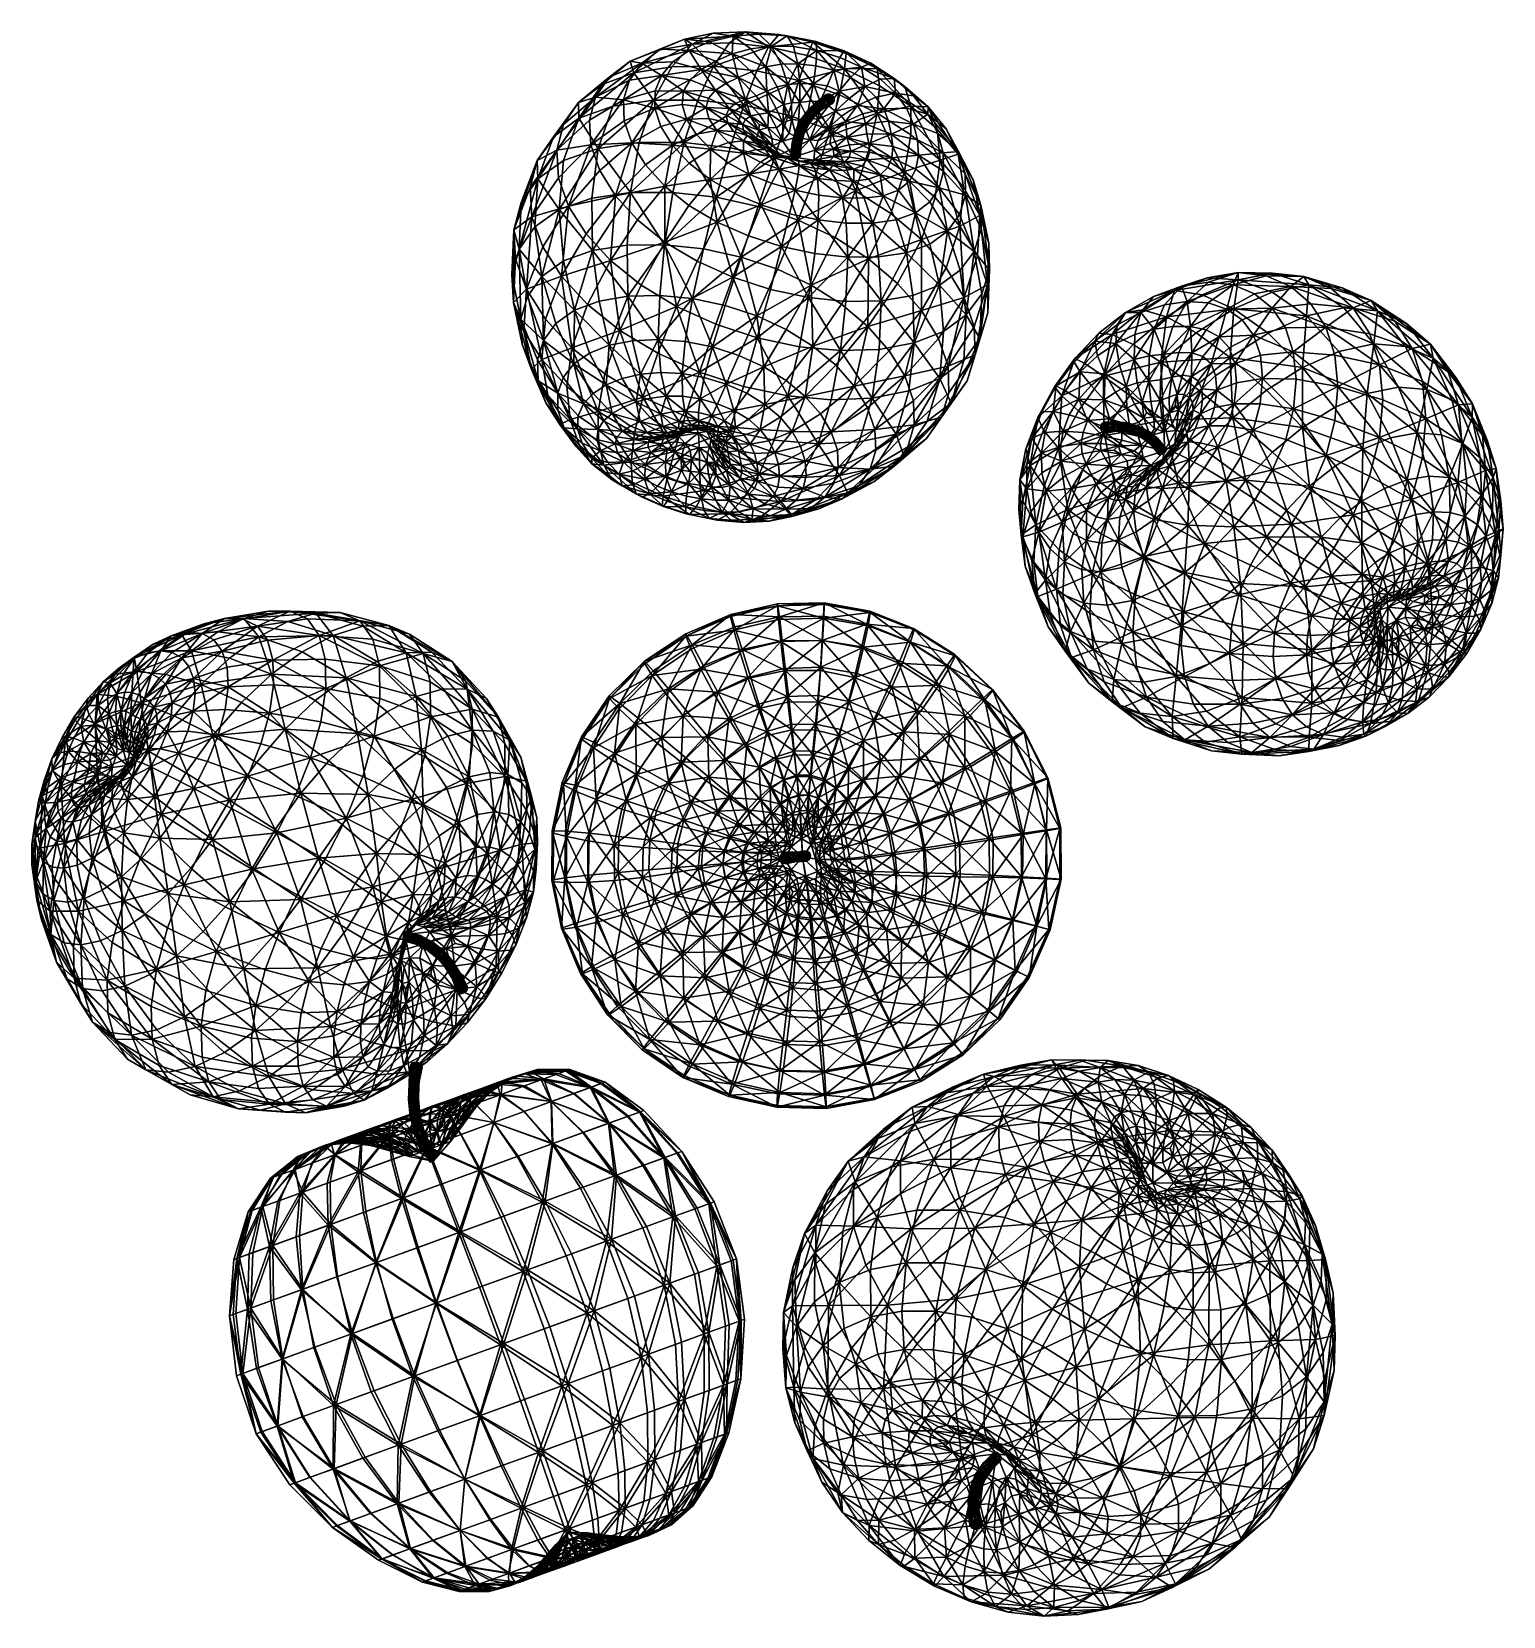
# Model space of a CAD drawing. Header units: millimetres. Extents: x -100 to 100, y -108 to 108.
import ezdxf

# ---------------------------------------------------------------- set-up
doc = ezdxf.new("R2010")
doc.units = ezdxf.units.MM
doc.layers.get('0').update_dxf_attribs({"color": 53, "true_color": 0xc6e157})

msp = doc.modelspace()

# ---------------------------------------------------------------- meshes
at = {"color": 54, "true_color": 0x94b11b}
mesh = msp.add_polyface(dxfattribs=at)
corners = [(-25.65, 95.96, 43.45), (-22.48, 100.53, 38.48), (-25.67, 98.12, 33.7), (-29.08, 93.44, 38.4), (-27.72, 95.09, 28.61), (-31.28, 90.23, 33), (-18.64, 103.73, 33.5), (-14.55, 105.35, 28.99), (-17.06, 103.46, 25.23), (-21.5, 101.54, 29.18), (-18.73, 101.14, 21.27), (-23.35, 98.82, 24.59), (-19.54, 98.48, 17.28), (-19.45, 95.6, 13.4), (-24.01, 92.33, 15.44), (-24.19, 95.7, 19.94), (-28.63, 91.61, 23.44), (-7.32, 103.03, 49.03), (-12.99, 102.95, 46.25), (-15.47, 98.41, 51.59), (-9.43, 98.44, 54.48), (-17.42, 92.64, 56.08), (-11.31, 92.66, 58.97), (-11.26, 106.71, 32.39), (-14.79, 105.23, 37.36), (-18.15, 102.13, 42.7), (-10.2, 106.05, 40.64), (-21, 97.6, 47.88), (-23.02, 91.86, 52.37), (-18.42, 92.6, 9.79), (-15.3, 97.33, 12.51), (-14.48, 94.83, 9.49), (-11.59, 97.83, 12.55), (-10.98, 95.84, 10.12), (-9.66, 93.78, 7.91), (-12.89, 92.3, 6.78), (-15.25, 99.67, 15.72), (-14.4, 101.79, 19.01), (-10.48, 101.2, 17.65), (-11.38, 99.62, 15.08), (-10.64, 105.19, 25.41), (-12.84, 103.64, 22.28), (-8.99, 102.57, 20.22)]
mesh.append_faces([[corners[k] for k in face] for face in [(0, 1, 2, 0), (2, 3, 0, 2), (2, 4, 5, 2), (6, 7, 8, 6), (8, 9, 6, 8), (8, 10, 11, 8), (11, 9, 8, 11), (11, 4, 2, 11), (2, 9, 11, 2), (2, 1, 6, 2), (6, 9, 2, 6), (12, 13, 14, 12), (14, 15, 12, 14), (11, 15, 16, 11), (11, 10, 12, 11), (12, 15, 11, 12), (17, 18, 19, 17), (19, 20, 17, 19), (19, 21, 22, 19), (22, 20, 19, 22), (23, 7, 6, 23), (6, 24, 23, 6), (6, 1, 25, 6), (25, 24, 6, 25), (25, 18, 26, 25), (26, 24, 25, 26), (23, 24, 26, 23), (19, 27, 28, 19), (19, 18, 25, 19), (25, 27, 19, 25), (25, 1, 0, 25), (0, 27, 25, 0), (29, 13, 30, 29), (30, 31, 29, 30), (30, 32, 33, 30), (33, 31, 30, 33), (33, 34, 35, 33), (30, 13, 12, 30), (12, 36, 30, 12), (12, 10, 37, 12), (37, 36, 12, 37), (37, 38, 39, 37), (39, 36, 37, 39), (39, 32, 30, 39), (30, 36, 39, 30), (8, 7, 40, 8), (40, 41, 8, 40), (37, 41, 42, 37), (37, 10, 8, 37), (8, 41, 37, 8), (40, 7, 23, 40)]], dxfattribs={"vtx2": -1, "vtx3": -1, "color": 54})
mesh = msp.add_polyface(dxfattribs=at)
corners = [(-3.21, 97.75, 56.46), (-9.43, 98.44, 54.48), (-11.31, 92.66, 58.97), (-1.45, 102.4, 50.93), (-7.32, 103.03, 49.03), (-3.01, 107.73, 37.66), (-5.14, 106.2, 43.23), (0.16, 105.67, 45), (-7.35, 107.51, 35.32), (-10.2, 106.05, 40.64), (-12.99, 102.95, 46.25), (-11.26, 106.71, 32.39), (-10.98, 95.84, 10.12), (-11.59, 97.83, 12.55), (-8.34, 97.41, 13.28), (-7.94, 95.91, 11.38), (-10.64, 105.19, 25.41), (-7.05, 103.73, 22.74), (-8.99, 102.57, 20.22), (-12.84, 103.64, 22.28), (-10.48, 101.2, 17.65), (-14.4, 101.79, 19.01), (-3.95, 101.5, 20.92), (-1.5, 98.99, 19.91), (-2.98, 98.52, 18.47), (-5.66, 100.7, 18.99), (-4.29, 98.03, 17.07), (-7.07, 99.8, 17.05), (-5.19, 97.3, 15.77), (-5.58, 96.39, 14.45), (-8.01, 98.71, 15.16), (-11.38, 99.62, 15.08), (-7.87, 106.36, 28.32), (-4.65, 107.12, 30.86), (-2.24, 105.41, 27.27), (-4.79, 104.71, 25.12), (-1.09, 107.41, 32.94), (0.56, 105.76, 29.07), (-2.15, 102.29, 22.8), (-0.09, 99.63, 21.34), (-0.21, 102.94, 24.55), (-2.25, 96.3, 17.55), (0.14, 96.71, 19.68), (-1.11, 96.5, 18.58)]
mesh.append_faces([[corners[k] for k in face] for face in [(0, 1, 2, 0), (0, 3, 4, 0), (4, 1, 0, 4), (5, 6, 7, 5), (5, 8, 9, 5), (9, 6, 5, 9), (9, 10, 4, 9), (4, 6, 9, 4), (4, 3, 7, 4), (7, 6, 4, 7), (9, 8, 11, 9), (12, 13, 14, 12), (14, 15, 12, 14), (16, 17, 18, 16), (18, 19, 16, 18), (18, 20, 21, 18), (22, 23, 24, 22), (24, 25, 22, 24), (24, 26, 27, 24), (27, 25, 24, 27), (27, 20, 18, 27), (18, 25, 27, 18), (18, 17, 22, 18), (22, 25, 18, 22), (28, 29, 14, 28), (14, 30, 28, 14), (14, 13, 31, 14), (31, 30, 14, 31), (31, 20, 27, 31), (27, 30, 31, 27), (27, 26, 28, 27), (28, 30, 27, 28), (11, 32, 16, 11), (11, 8, 33, 11), (33, 32, 11, 33), (33, 34, 35, 33), (35, 32, 33, 35), (35, 17, 16, 35), (16, 32, 35, 16), (33, 36, 37, 33), (33, 8, 5, 33), (5, 36, 33, 5), (22, 38, 39, 22), (22, 17, 35, 22), (35, 38, 22, 35), (35, 34, 40, 35), (40, 38, 35, 40), (28, 26, 41, 28), (24, 23, 42, 24), (41, 26, 24, 41), (24, 43, 41, 24)]], dxfattribs={"vtx2": -1, "vtx3": -1, "color": 54})
mesh = msp.add_polyface(dxfattribs=at)
corners = [(0.16, 105.67, 45), (1.56, 107.35, 39.29), (-3.01, 107.73, 37.66), (6.2, 106.33, 40.09), (5.43, 104.48, 45.85), (-1.45, 102.4, 50.93), (4.3, 101.09, 51.85), (2.82, 96.38, 57.43), (8.55, 94.39, 57.41), (-3.21, 97.75, 56.46), (2.7, 107.19, 34.43), (-1.09, 107.41, 32.94), (3.56, 105.7, 30.41), (0.56, 105.76, 29.07), (-2.24, 105.41, 27.27), (-4.65, 107.12, 30.86), (4.14, 103.37, 27.27), (4.43, 100.68, 25), (2.8, 100.56, 23.96), (1.88, 103.3, 26.07), (1.32, 100.23, 22.71), (-0.21, 102.94, 24.55), (-0.09, 99.63, 21.34), (-1.5, 98.99, 19.91), (-3.95, 101.5, 20.92), (-2.15, 102.29, 22.8), (6.72, 105.18, 31.18), (6.61, 106.41, 35.2), (0.14, 96.71, 19.68), (-1.11, 96.5, 18.58), (-2.98, 98.52, 18.47), (1.22, 97.27, 20.74), (2.23, 97.83, 21.75), (2.58, 96.29, 21.49), (2.13, 95.32, 20.79), (4.42, 98.12, 23.62), (3.27, 98.04, 22.75), (4.23, 95.7, 22.76), (3.31, 95.81, 22.01), (6.27, 100.65, 25.72), (5.42, 96.1, 23.39), (5.8, 98.28, 24.27), (4.55, 95.77, 17.36), (5.47, 96.97, 16.04), (5.48, 96.72, 15.83), (4.68, 95.93, 17.62), (5.6, 97.15, 16.29), (4.93, 95.98, 17.83)]
mesh.append_faces([[corners[k] for k in face] for face in [(0, 1, 2, 0), (3, 1, 0, 3), (0, 4, 3, 0), (0, 5, 6, 0), (6, 4, 0, 6), (6, 7, 8, 6), (6, 5, 9, 6), (9, 7, 6, 9), (2, 1, 10, 2), (10, 11, 2, 10), (10, 12, 13, 10), (13, 11, 10, 13), (13, 14, 15, 13), (16, 17, 18, 16), (18, 19, 16, 18), (18, 20, 21, 18), (21, 19, 18, 21), (21, 14, 13, 21), (13, 19, 21, 13), (13, 12, 16, 13), (16, 19, 13, 16), (22, 23, 24, 22), (21, 20, 22, 21), (22, 25, 21, 22), (10, 1, 3, 10), (26, 12, 10, 26), (10, 27, 26, 10), (16, 12, 26, 16), (28, 29, 30, 28), (28, 23, 22, 28), (22, 31, 28, 22), (22, 20, 32, 22), (32, 31, 22, 32), (32, 33, 34, 32), (34, 31, 32, 34), (28, 31, 34, 28), (18, 17, 35, 18), (35, 36, 18, 35), (35, 37, 38, 35), (38, 36, 35, 38), (38, 33, 32, 38), (32, 36, 38, 32), (32, 20, 18, 32), (18, 36, 32, 18), (35, 17, 39, 35), (40, 37, 35, 40), (35, 41, 40, 35), (42, 43, 44, 42), (45, 46, 43, 45), (43, 42, 45, 43), (46, 45, 47, 46)]], dxfattribs={"vtx2": -1, "vtx3": -1, "color": 54})
mesh = msp.add_polyface(dxfattribs=at)
corners = [(4.3, 101.09, 51.85), (9.81, 99.15, 51.81), (10.51, 102.69, 45.81), (5.43, 104.48, 45.85), (6.2, 106.33, 40.09), (6.61, 106.41, 35.2), (2.7, 107.19, 34.43), (6.72, 105.18, 31.18), (10.46, 105.14, 35.27), (6.27, 100.65, 25.72), (4.43, 100.68, 25), (4.14, 103.37, 27.27), (6.59, 103.11, 28.02), (9.87, 104.23, 31.36), (9.05, 102.49, 28.3), (8.12, 100.35, 26.07), (5.8, 98.28, 24.27), (4.42, 98.12, 23.62), (7.18, 98.23, 24.62), (9.77, 99.64, 25.99), (8.12, 98.75, 12.71), (8.44, 98.76, 12.82), (8.49, 98.61, 12.79), (8.13, 99.02, 12.89), (8.45, 98.89, 12.91), (7.96, 98.29, 12.76), (8.23, 98.45, 12.64), (8.44, 98.22, 12.7), (8.22, 98.01, 12.83), (7.82, 98.65, 12.84), (7.84, 98.98, 13.06), (8.01, 99.19, 13.34), (8.27, 99.2, 13.12), (8.29, 99.23, 13.62), (6.9, 97.6, 14.11), (6.77, 97.89, 14.19), (6.78, 98.17, 14.39), (6.92, 98.35, 14.64), (7.16, 98.39, 14.87), (7.44, 98.27, 15.03), (8.6, 99.09, 13.82), (7.67, 98.04, 15.07), (8.85, 98.81, 13.88), (6.47, 97.91, 14.78), (6.6, 98.08, 15.02), (6.84, 98.12, 15.25), (7.11, 98.01, 15.4), (7.34, 97.79, 15.43), (7.48, 97.5, 15.34)]
mesh.append_faces([[corners[k] for k in face] for face in [(0, 1, 2, 0), (2, 3, 0, 2), (4, 3, 2, 4), (4, 5, 6, 4), (7, 5, 8, 7), (9, 10, 11, 9), (11, 12, 9, 11), (7, 12, 11, 7), (7, 13, 14, 7), (14, 12, 7, 14), (14, 15, 9, 14), (9, 12, 14, 9), (9, 16, 17, 9), (9, 15, 18, 9), (18, 16, 9, 18), (18, 15, 19, 18), (20, 21, 22, 20), (23, 24, 21, 23), (21, 20, 23, 21), (25, 26, 27, 25), (27, 28, 25, 27), (29, 20, 26, 29), (26, 25, 29, 26), (30, 23, 20, 30), (20, 29, 30, 20), (31, 32, 23, 31), (23, 30, 31, 23), (32, 31, 33, 32), (34, 25, 28, 34), (35, 29, 25, 35), (25, 34, 35, 25), (36, 30, 29, 36), (29, 35, 36, 29), (37, 31, 30, 37), (30, 36, 37, 30), (38, 33, 31, 38), (31, 37, 38, 31), (39, 40, 33, 39), (33, 38, 39, 33), (41, 42, 40, 41), (40, 39, 41, 40), (43, 36, 35, 43), (36, 43, 44, 36), (44, 37, 36, 44), (37, 44, 45, 37), (45, 38, 37, 45), (38, 45, 46, 38), (46, 39, 38, 46), (39, 46, 47, 39), (47, 41, 39, 47), (41, 47, 48, 41)]], dxfattribs={"vtx2": -1, "vtx3": -1, "color": 54})
mesh = msp.add_polyface(dxfattribs=at)
corners = [(6.2, 106.33, 40.09), (10.71, 104.77, 40.08), (10.46, 105.14, 35.27), (6.61, 106.41, 35.2), (9.77, 99.64, 25.99), (8.32, 97.66, 24.61), (7.18, 98.23, 24.62), (8.73, 98.43, 12.9), (8.6, 98.49, 12.81), (8.49, 98.61, 12.79), (8.44, 98.76, 12.82), (8.45, 98.89, 12.91), (8.52, 98.98, 13.03), (8.63, 99, 13.14), (8.76, 98.94, 13.22), (8.87, 98.82, 13.25), (8.92, 98.68, 13.22), (8.91, 98.54, 13.13), (8.84, 98.45, 13.01), (8.7, 98.1, 12.86), (8.93, 98.14, 13.09), (8.44, 98.22, 12.7), (8.23, 98.45, 12.64), (8.12, 98.75, 12.71), (8.27, 99.2, 13.12), (8.13, 99.02, 12.89), (8.5, 99.23, 13.35), (8.76, 99.12, 13.52), (8.97, 98.88, 13.57), (9.08, 98.59, 13.5), (9.07, 98.32, 13.33), (8.53, 97.87, 13.02), (8.8, 97.91, 13.3), (8.22, 98.01, 12.83), (8.29, 99.23, 13.62), (8.6, 99.09, 13.82), (8.85, 98.81, 13.88), (8.99, 98.45, 13.8), (8.97, 98.13, 13.58), (7.8, 97.74, 14.98), (7.67, 98.04, 15.07), (7.79, 97.47, 14.79), (7.65, 97.29, 14.54)]
mesh.append_faces([[corners[k] for k in face] for face in [(9, 11, 13, 9), (13, 15, 17, 13), (9, 13, 17, 9), (7, 9, 17, 7)]], dxfattribs={"vtx0": -1, "vtx1": -1, "vtx2": -1, "vtx3": -1, "color": 54})
mesh.append_faces([[corners[k] for k in face] for face in [(18, 7, 17, 18)]], dxfattribs={"vtx1": -1, "vtx3": -1, "color": 54})
mesh.append_faces([[corners[k] for k in face] for face in [(0, 1, 2, 0), (2, 3, 0, 2), (4, 5, 6, 4), (7, 8, 9, 7), (9, 10, 11, 9), (11, 12, 13, 11), (13, 14, 15, 13), (15, 16, 17, 15), (19, 7, 18, 19), (18, 20, 19, 18), (21, 8, 7, 21), (7, 19, 21, 7), (22, 9, 8, 22), (8, 21, 22, 8), (9, 22, 23, 9), (24, 12, 11, 24), (11, 25, 24, 11), (26, 13, 12, 26), (12, 24, 26, 12), (27, 14, 13, 27), (13, 26, 27, 13), (28, 15, 14, 28), (14, 27, 28, 14), (29, 16, 15, 29), (15, 28, 29, 15), (30, 17, 16, 30), (16, 29, 30, 16), (20, 18, 17, 20), (17, 30, 20, 17), (31, 19, 20, 31), (20, 32, 31, 20), (33, 21, 19, 33), (19, 31, 33, 19), (34, 26, 24, 34), (35, 27, 26, 35), (26, 34, 35, 26), (36, 28, 27, 36), (27, 35, 36, 27), (28, 36, 37, 28), (32, 20, 30, 32), (30, 38, 32, 30), (39, 37, 36, 39), (36, 40, 39, 36), (41, 38, 37, 41), (37, 39, 41, 37), (38, 41, 42, 38)]], dxfattribs={"vtx2": -1, "vtx3": -1, "color": 54})
mesh = msp.add_polyface(dxfattribs=at)
corners = [(14.93, 96.66, 50.82), (9.81, 99.15, 51.81), (8.55, 94.39, 57.41), (19.51, 97.62, 43.13), (18.72, 100.27, 37.72), (14.94, 102.72, 39.28), (15.26, 100.38, 44.89), (10.71, 104.77, 40.08), (10.51, 102.69, 45.81), (6.2, 106.33, 40.09), (21.85, 97.49, 35.41), (23.11, 94.47, 40.53), (10.46, 105.14, 35.27), (9.87, 104.23, 31.36), (6.72, 105.18, 31.18), (17.27, 101.38, 33.35), (14.08, 103.43, 34.66), (15.38, 101.26, 29.92), (12.81, 102.9, 30.94), (13.28, 100.26, 27.33), (11.17, 98.69, 25.47), (9.77, 99.64, 25.99), (11.32, 101.51, 28.08), (8.12, 100.35, 26.07), (9.05, 102.49, 28.3), (19.86, 99.03, 31.37), (21.83, 96.5, 28.85), (18.91, 97.32, 26.19), (17.41, 99.38, 28.3), (15.84, 97.25, 24.35), (19.9, 95.17, 23.73), (12.24, 97.69, 24.5), (14.77, 98.83, 26.05), (12.97, 96.56, 23.19), (9.27, 96.9, 24.24), (8.32, 97.66, 24.61), (10.08, 96.26, 23.52), (10.62, 95.52, 22.54), (8.99, 98.45, 13.8), (9.08, 98.59, 13.5), (8.97, 98.88, 13.57), (8.97, 98.13, 13.58), (9.07, 98.32, 13.33)]
mesh.append_faces([[corners[k] for k in face] for face in [(0, 1, 2, 0), (3, 4, 5, 3), (5, 6, 3, 5), (5, 7, 8, 5), (8, 6, 5, 8), (8, 1, 0, 8), (0, 6, 8, 0), (3, 6, 0, 3), (8, 7, 9, 8), (10, 4, 3, 10), (3, 11, 10, 3), (12, 13, 14, 12), (5, 4, 15, 5), (15, 16, 5, 15), (15, 17, 18, 15), (18, 16, 15, 18), (18, 13, 12, 18), (12, 16, 18, 12), (12, 7, 5, 12), (5, 16, 12, 5), (19, 20, 21, 19), (21, 22, 19, 21), (21, 23, 24, 21), (24, 22, 21, 24), (24, 13, 18, 24), (18, 22, 24, 18), (18, 17, 19, 18), (19, 22, 18, 19), (15, 4, 10, 15), (10, 25, 15, 10), (26, 25, 10, 26), (26, 27, 28, 26), (28, 25, 26, 28), (28, 17, 15, 28), (15, 25, 28, 15), (29, 27, 30, 29), (31, 20, 19, 31), (19, 32, 31, 19), (19, 17, 28, 19), (28, 32, 19, 28), (28, 27, 29, 28), (29, 32, 28, 29), (29, 33, 31, 29), (31, 32, 29, 31), (21, 20, 34, 21), (34, 35, 21, 34), (34, 20, 31, 34), (31, 36, 34, 31), (31, 33, 37, 31), (38, 39, 40, 38), (41, 42, 39, 41), (39, 38, 41, 39)]], dxfattribs={"vtx2": -1, "vtx3": -1, "color": 54})
mesh = msp.add_polyface(dxfattribs=at)
corners = [(8.55, 94.39, 57.41), (9.81, 99.15, 51.81), (4.3, 101.09, 51.85), (7.18, 98.23, 24.62), (6.49, 96.7, 23.89), (5.42, 96.1, 23.39), (5.8, 98.28, 24.27), (6.87, 95.79, 23.65), (8.32, 97.66, 24.61), (7.41, 97.25, 14.31), (8.53, 97.87, 13.02), (8.8, 97.91, 13.3), (7.65, 97.29, 14.54), (7.14, 97.36, 14.15), (8.22, 98.01, 12.83), (6.9, 97.6, 14.11), (8.97, 98.13, 13.58), (6.17, 96.15, 15.86), (7.1, 97.02, 14.68), (7.34, 97.06, 14.9), (6.41, 96.19, 16.08), (5.88, 96.25, 15.72), (6.83, 97.13, 14.53), (5.63, 96.45, 15.71), (6.6, 97.36, 14.49), (5.48, 96.72, 15.83), (6.46, 97.64, 14.59), (5.47, 96.97, 16.04), (6.47, 97.91, 14.78), (5.6, 97.15, 16.29), (6.6, 98.08, 15.02), (5.85, 97.19, 16.51), (6.84, 98.12, 15.25), (6.13, 97.09, 16.64), (7.11, 98.01, 15.4), (6.38, 96.89, 16.65), (7.34, 97.79, 15.43), (6.53, 96.62, 16.54), (7.48, 97.5, 15.34), (6.54, 96.37, 16.33), (7.47, 97.24, 15.15), (4.93, 95.98, 17.83), (5.22, 95.9, 17.95), (6.77, 97.89, 14.19), (7.8, 97.74, 14.98), (7.67, 98.04, 15.07), (7.79, 97.47, 14.79)]
mesh.append_faces([[corners[k] for k in face] for face in [(0, 1, 2, 0), (3, 4, 5, 3), (5, 6, 3, 5), (7, 4, 3, 7), (3, 8, 7, 3), (9, 10, 11, 9), (11, 12, 9, 11), (13, 14, 10, 13), (10, 9, 13, 10), (14, 13, 15, 14), (12, 11, 16, 12), (17, 18, 19, 17), (19, 20, 17, 19), (21, 22, 18, 21), (18, 17, 21, 18), (23, 24, 22, 23), (22, 21, 23, 22), (25, 26, 24, 25), (24, 23, 25, 24), (27, 28, 26, 27), (26, 25, 27, 26), (29, 30, 28, 29), (28, 27, 29, 28), (31, 32, 30, 31), (30, 29, 31, 30), (33, 34, 32, 33), (32, 31, 33, 32), (35, 36, 34, 35), (34, 33, 35, 34), (37, 38, 36, 37), (36, 35, 37, 36), (39, 40, 38, 39), (38, 37, 39, 38), (20, 19, 40, 20), (40, 39, 20, 40), (41, 31, 29, 41), (31, 41, 42, 31), (12, 19, 18, 12), (18, 9, 12, 18), (9, 18, 22, 9), (22, 13, 9, 22), (13, 22, 24, 13), (24, 15, 13, 24), (15, 24, 26, 15), (26, 43, 15, 26), (43, 26, 28, 43), (38, 44, 45, 38), (44, 38, 40, 44), (40, 46, 44, 40), (46, 40, 19, 46), (19, 12, 46, 19)]], dxfattribs={"vtx2": -1, "vtx3": -1, "color": 54})
mesh = msp.add_polyface(dxfattribs=at)
corners = [(-28.32, 83.56, 51.47), (-27.74, 90.23, 47.94), (-31.23, 87.72, 42.86), (-31.62, 81.19, 46.67), (-33.48, 84.5, 37.42), (-33.76, 78.16, 41.54), (-11.31, 92.66, 58.97), (-17.42, 92.64, 56.08), (-18.59, 85.86, 59.17), (-12.84, 85.88, 61.91), (-19.08, 78.68, 60.99), (-13.97, 78.74, 63.49), (-23.02, 91.86, 52.37), (-23.87, 85.1, 55.66), (-23.76, 77.97, 57.82), (-32.01, 82.56, 22.2), (-28.4, 87.86, 18.44), (-27.03, 84.02, 13.84), (-30.55, 78.49, 17.34), (-24.01, 92.33, 15.44), (-19.45, 95.6, 13.4), (-18.42, 92.6, 9.79), (-22.8, 88.86, 11.28), (-16.56, 89.6, 6.57), (-20.65, 85.42, 7.6), (-24.64, 80.22, 9.79), (-13.94, 86.72, 3.88), (-10.67, 84.09, 1.84), (-13.93, 79.12, 2.17), (-17.66, 82.13, 4.52), (-21.32, 76.59, 6.4), (-25.65, 95.96, 43.45), (-29.08, 93.44, 38.4), (-31.28, 90.23, 33), (-25.67, 98.12, 33.7), (-28.63, 91.61, 23.44), (-24.19, 95.7, 19.94), (-27.72, 95.09, 28.61), (-23.35, 98.82, 24.59), (-34.49, 80.79, 31.89), (-32.25, 86.54, 27.51), (-21, 97.6, 47.88), (-15.47, 98.41, 51.59), (-10.63, 89.85, 4.51), (-7.79, 87.61, 2.8), (-12.89, 92.3, 6.78), (-9.66, 93.78, 7.91), (-7.74, 91.75, 6.07), (-14.48, 94.83, 9.49), (-10.98, 95.84, 10.12)]
mesh.append_faces([[corners[k] for k in face] for face in [(0, 1, 2, 0), (2, 3, 0, 2), (2, 4, 5, 2), (6, 7, 8, 6), (8, 9, 6, 8), (8, 10, 11, 8), (11, 9, 8, 11), (12, 1, 0, 12), (0, 13, 12, 0), (8, 13, 14, 8), (8, 7, 12, 8), (12, 13, 8, 12), (15, 16, 17, 15), (17, 18, 15, 17), (19, 20, 21, 19), (21, 22, 19, 21), (21, 23, 24, 21), (24, 22, 21, 24), (24, 25, 17, 24), (17, 22, 24, 17), (17, 16, 19, 17), (19, 22, 17, 19), (26, 27, 28, 26), (24, 29, 30, 24), (24, 23, 26, 24), (26, 29, 24, 26), (2, 1, 31, 2), (31, 32, 2, 31), (33, 32, 34, 33), (33, 4, 2, 33), (2, 32, 33, 2), (19, 16, 35, 19), (35, 36, 19, 35), (35, 37, 38, 35), (39, 40, 15, 39), (39, 4, 33, 39), (33, 40, 39, 33), (33, 37, 35, 33), (35, 40, 33, 35), (35, 16, 15, 35), (15, 40, 35, 15), (31, 1, 12, 31), (12, 41, 31, 12), (12, 7, 42, 12), (26, 43, 44, 26), (26, 23, 45, 26), (45, 43, 26, 45), (45, 46, 47, 45), (45, 48, 49, 45), (45, 23, 21, 45), (21, 48, 45, 21)]], dxfattribs={"vtx2": -1, "vtx3": -1, "color": 54})
mesh = msp.add_polyface(dxfattribs=at)
corners = [(-6.94, 85.23, 63.8), (-5.06, 91.95, 60.95), (-11.31, 92.66, 58.97), (-12.84, 85.88, 61.91), (-13.97, 78.74, 63.49), (0.97, 90.6, 61.95), (-1.23, 83.96, 64.76), (-3.21, 97.75, 56.46), (-6.82, 81.83, 0.56), (-10.67, 84.09, 1.84), (-7.79, 87.61, 2.8), (-4.48, 85.71, 1.77), (-5.31, 89.9, 4.7), (-2.51, 88.36, 3.9), (-0.83, 84.16, 1.37), (-2.57, 79.97, 0.02), (-3.23, 91.19, 7.2), (-1.54, 91.69, 9.95), (0.32, 90.79, 9.48), (-0.91, 89.98, 6.6), (-13.94, 86.72, 3.88), (-7.74, 91.75, 6.07), (-10.63, 89.85, 4.51), (-12.89, 92.3, 6.78), (-8.34, 97.41, 13.28), (-5.58, 96.39, 14.45), (-5.37, 95.34, 13), (-7.94, 95.91, 11.38), (-4.58, 94.16, 11.66), (-6.89, 94.31, 9.64), (-9.66, 93.78, 7.91), (-10.98, 95.84, 10.12), (-3.24, 92.88, 10.66), (-5.27, 92.68, 8.23), (-1.66, 92.6, 13.01), (-0.26, 91.65, 12.59), (-2.76, 93.6, 13.64), (-1.58, 93.01, 15.05), (-0.49, 92.17, 15.26), (-3.34, 95.1, 15.85), (-3.29, 94.4, 14.7), (-1.33, 93.65, 17.36), (-1.47, 93.23, 16.24), (-5.19, 97.3, 15.77), (-2.99, 95.78, 16.72), (-2.25, 96.3, 17.55), (-1.14, 94.34, 17.91)]
mesh.append_faces([[corners[k] for k in face] for face in [(0, 1, 2, 0), (2, 3, 0, 2), (0, 3, 4, 0), (5, 1, 0, 5), (0, 6, 5, 0), (2, 1, 7, 2), (7, 1, 5, 7), (8, 9, 10, 8), (10, 11, 8, 10), (10, 12, 13, 10), (13, 11, 10, 13), (14, 11, 13, 14), (14, 15, 8, 14), (8, 11, 14, 8), (16, 17, 18, 16), (13, 12, 16, 13), (16, 19, 13, 16), (10, 9, 20, 10), (21, 22, 23, 21), (21, 12, 10, 21), (10, 22, 21, 10), (24, 25, 26, 24), (26, 27, 24, 26), (26, 28, 29, 26), (29, 27, 26, 29), (29, 30, 31, 29), (31, 27, 29, 31), (32, 17, 16, 32), (16, 33, 32, 16), (16, 12, 21, 16), (21, 33, 16, 21), (21, 30, 29, 21), (29, 33, 21, 29), (29, 28, 32, 29), (32, 33, 29, 32), (32, 34, 35, 32), (32, 28, 36, 32), (36, 34, 32, 36), (36, 37, 38, 36), (26, 25, 39, 26), (39, 40, 26, 39), (39, 41, 42, 39), (42, 40, 39, 42), (36, 40, 42, 36), (36, 28, 26, 36), (26, 40, 36, 26), (39, 25, 43, 39), (43, 44, 39, 43), (45, 44, 43, 45), (46, 44, 45, 46), (39, 44, 46, 39)]], dxfattribs={"vtx2": -1, "vtx3": -1, "color": 54})
mesh = msp.add_polyface(dxfattribs=at)
corners = [(0.97, 90.6, 61.95), (2.82, 96.38, 57.43), (-3.21, 97.75, 56.46), (-2.25, 96.3, 17.55), (-1.09, 95.1, 18.13), (-1.14, 94.34, 17.91), (-1.33, 93.65, 17.36), (-3.34, 95.1, 15.85), (0.14, 96.71, 19.68), (1.26, 94.66, 19.95), (0.07, 94.69, 18.96), (-1.11, 96.5, 18.58), (0.66, 93.18, 19.24), (0.72, 92.19, 18.89), (2.12, 92.85, 20.45), (2.13, 95.32, 20.79), (2.96, 93.91, 21.31), (2.58, 96.29, 21.49), (3.31, 95.81, 22.01), (4.23, 95.7, 22.76), (3.95, 93.4, 22.06), (5.33, 94.2, 22.82), (5.76, 93.01, 22.37), (5.42, 96.1, 23.39), (4.58, 95.53, 17.13), (5.48, 96.72, 15.83), (5.63, 96.45, 15.71), (4.75, 95.29, 16.99), (4.55, 95.77, 17.36), (4.66, 93.7, 18.26), (5.32, 95.03, 17.08), (5.56, 95.08, 17.3), (4.91, 93.76, 18.46), (4.34, 93.75, 18.17), (5.02, 95.11, 16.97), (4.06, 93.9, 18.21), (3.87, 94.11, 18.39), (3.83, 94.31, 18.64), (3.95, 94.47, 18.91), (4.68, 95.93, 17.62), (4.2, 94.53, 19.11), (4.93, 95.98, 17.83), (4.52, 94.48, 19.2), (5.22, 95.9, 17.95), (4.8, 94.33, 19.15), (5.5, 95.72, 17.93), (4.99, 94.13, 18.98), (3.49, 92.78, 20.09), (3.37, 92.64, 19.81), (3.74, 92.85, 20.28), (4.06, 92.84, 20.35), (4.37, 92.73, 20.27)]
mesh.append_faces([[corners[k] for k in face] for face in [(0, 1, 2, 0), (3, 4, 5, 3), (5, 6, 7, 5), (8, 9, 10, 8), (10, 11, 8, 10), (10, 4, 3, 10), (3, 11, 10, 3), (5, 12, 13, 5), (5, 4, 10, 5), (10, 12, 5, 10), (10, 9, 14, 10), (15, 9, 8, 15), (14, 9, 15, 14), (15, 16, 14, 15), (15, 17, 18, 15), (18, 16, 15, 18), (18, 19, 20, 18), (20, 16, 18, 20), (20, 21, 22, 20), (20, 19, 23, 20), (23, 21, 20, 23), (24, 25, 26, 24), (26, 27, 24, 26), (25, 24, 28, 25), (29, 30, 31, 29), (31, 32, 29, 31), (33, 34, 30, 33), (30, 29, 33, 30), (35, 27, 34, 35), (34, 33, 35, 34), (36, 24, 27, 36), (27, 35, 36, 27), (37, 28, 24, 37), (24, 36, 37, 24), (38, 39, 28, 38), (28, 37, 38, 28), (40, 41, 39, 40), (39, 38, 40, 39), (42, 43, 41, 42), (41, 40, 42, 41), (44, 45, 43, 44), (43, 42, 44, 43), (45, 44, 46, 45), (47, 38, 37, 47), (37, 48, 47, 37), (49, 40, 38, 49), (38, 47, 49, 38), (50, 42, 40, 50), (40, 49, 50, 40), (51, 44, 42, 51), (42, 50, 51, 42)]], dxfattribs={"vtx2": -1, "vtx3": -1, "color": 54})
mesh = msp.add_polyface(dxfattribs=at)
corners = [(8.55, 94.39, 57.41), (2.82, 96.38, 57.43), (0.97, 90.6, 61.95), (9.27, 96.9, 24.24), (7.5, 94.97, 23.31), (6.87, 95.79, 23.65), (8.32, 97.66, 24.61), (5.42, 96.1, 23.39), (6.49, 96.7, 23.89), (5.33, 94.2, 22.82), (5.76, 93.01, 22.37), (10.62, 95.52, 22.54), (10.08, 96.26, 23.52), (12.24, 97.69, 24.5), (9.17, 94.59, 22.27), (8.31, 94.64, 22.76), (10.81, 93.32, 20.09), (10.75, 94.46, 21.38), (13.33, 95.22, 21.64), (8.51, 92.51, 20.43), (8.66, 93.59, 21.49), (6.44, 91.6, 20.77), (3.56, 90.65, 20.84), (6.93, 92.95, 21.88), (11.37, 91.5, 17.42), (9.79, 91.36, 18.15), (9.01, 91.78, 19.2), (11.14, 92.36, 18.71), (7.33, 90.97, 19.37), (5.32, 95.03, 17.08), (6.17, 96.15, 15.86), (6.41, 96.19, 16.08), (5.56, 95.08, 17.3), (5.02, 95.11, 16.97), (5.88, 96.25, 15.72), (4.75, 95.29, 16.99), (5.63, 96.45, 15.71), (5.22, 95.9, 17.95), (6.13, 97.09, 16.64), (5.85, 97.19, 16.51), (5.5, 95.72, 17.93), (6.38, 96.89, 16.65), (5.67, 95.48, 17.78), (6.53, 96.62, 16.54), (5.69, 95.25, 17.55), (6.54, 96.37, 16.33), (4.99, 94.13, 18.98), (5.03, 93.92, 18.73), (4.91, 93.76, 18.46)]
mesh.append_faces([[corners[k] for k in face] for face in [(0, 1, 2, 0), (3, 4, 5, 3), (5, 6, 3, 5), (7, 8, 5, 7), (5, 9, 7, 5), (5, 4, 10, 5), (10, 9, 5, 10), (11, 12, 13, 11), (11, 14, 15, 11), (15, 12, 11, 15), (15, 4, 3, 15), (3, 12, 15, 3), (16, 17, 18, 16), (16, 19, 20, 16), (20, 17, 16, 20), (20, 14, 11, 20), (11, 17, 20, 11), (21, 22, 10, 21), (10, 23, 21, 10), (10, 4, 15, 10), (15, 23, 10, 15), (15, 14, 20, 15), (20, 23, 15, 20), (20, 19, 21, 20), (21, 23, 20, 21), (24, 25, 26, 24), (26, 27, 24, 26), (26, 19, 16, 26), (16, 27, 26, 16), (21, 19, 26, 21), (26, 28, 21, 26), (29, 30, 31, 29), (31, 32, 29, 31), (33, 34, 30, 33), (30, 29, 33, 30), (35, 36, 34, 35), (34, 33, 35, 34), (37, 38, 39, 37), (40, 41, 38, 40), (38, 37, 40, 38), (42, 43, 41, 42), (41, 40, 42, 41), (44, 45, 43, 44), (43, 42, 44, 43), (32, 31, 45, 32), (45, 44, 32, 45), (46, 42, 40, 46), (47, 44, 42, 47), (42, 46, 47, 42), (48, 32, 44, 48), (44, 47, 48, 44)]], dxfattribs={"vtx2": -1, "vtx3": -1, "color": 54})
mesh = msp.add_polyface(dxfattribs=at)
corners = [(12, 86.09, 60.99), (16.78, 83.02, 59.06), (18.66, 88.72, 54.45), (13.87, 91.82, 56.41), (19.53, 93.68, 48.92), (14.93, 96.66, 50.82), (8.55, 94.39, 57.41), (19.51, 97.62, 43.13), (14.33, 81.68, 5.12), (13.16, 85.07, 6.79), (15.75, 85.4, 8.47), (17.52, 82.13, 7.23), (17.84, 86.17, 10.51), (20.16, 83.08, 9.78), (10.2, 85.12, 5.47), (10.74, 81.7, 3.46), (11.77, 87.41, 9.03), (11.77, 89.03, 12.47), (12.85, 89.48, 13.7), (15.34, 88.25, 11.93), (13.78, 87.65, 10.34), (16.86, 93.79, 20.2), (13.54, 93.82, 19.95), (13.33, 95.22, 21.64), (16.5, 95.54, 22.37), (12.97, 96.56, 23.19), (15.84, 97.25, 24.35), (19.9, 95.17, 23.73), (13.57, 90.29, 15.03), (16.38, 89.26, 13.76), (13.89, 91.35, 16.52), (16.94, 90.59, 15.79), (20.21, 89.03, 15.51), (19.32, 87.41, 12.89), (13.8, 92.53, 18.2), (17.06, 92.12, 17.97), (20.57, 90.93, 18.27), (10.81, 93.32, 20.09), (10.62, 95.52, 22.54), (10.75, 94.46, 21.38), (11.14, 92.36, 18.71), (11.37, 91.5, 17.42), (10.6, 90.01, 15.48), (11.13, 90.67, 16.4)]
mesh.append_faces([[corners[k] for k in face] for face in [(0, 1, 2, 0), (2, 3, 0, 2), (2, 4, 5, 2), (5, 3, 2, 5), (6, 3, 5, 6), (0, 3, 6, 0), (5, 4, 7, 5), (8, 9, 10, 8), (10, 11, 8, 10), (10, 12, 13, 10), (13, 11, 10, 13), (14, 9, 8, 14), (8, 15, 14, 8), (16, 9, 14, 16), (17, 18, 19, 17), (19, 20, 17, 19), (19, 12, 10, 19), (10, 20, 19, 10), (10, 9, 16, 10), (16, 20, 10, 16), (17, 20, 16, 17), (21, 22, 23, 21), (23, 24, 21, 23), (23, 25, 26, 23), (26, 24, 23, 26), (27, 24, 26, 27), (21, 24, 27, 21), (19, 18, 28, 19), (28, 29, 19, 28), (28, 30, 31, 28), (31, 29, 28, 31), (31, 32, 33, 31), (33, 29, 31, 33), (33, 12, 19, 33), (19, 29, 33, 19), (34, 22, 21, 34), (21, 35, 34, 21), (31, 35, 36, 31), (31, 30, 34, 31), (34, 35, 31, 34), (23, 22, 37, 23), (38, 25, 23, 38), (23, 39, 38, 23), (37, 22, 34, 37), (34, 40, 37, 34), (34, 30, 41, 34), (41, 40, 34, 41), (28, 18, 42, 28), (42, 43, 28, 42), (41, 30, 28, 41), (28, 43, 41, 28)]], dxfattribs={"vtx2": -1, "vtx3": -1, "color": 54})
mesh = msp.add_polyface(dxfattribs=at)
corners = [(28.92, 82.75, 38.44), (26.66, 86.57, 42.58), (26.17, 81.29, 47.85), (29.05, 84.13, 29.24), (26.89, 88.38, 25.36), (26, 91.43, 29.1), (27.98, 87.59, 33.45), (24.3, 94.51, 32.49), (25.97, 91.08, 37.26), (19.51, 97.62, 43.13), (19.53, 93.68, 48.92), (23.49, 90.26, 46.12), (23.11, 94.47, 40.53), (21.85, 97.49, 35.41), (18.66, 88.72, 54.45), (16.78, 83.02, 59.06), (20.95, 79.47, 56.18), (22.82, 85.16, 51.55), (26.93, 85.48, 21.43), (29.09, 80.85, 24.77), (28.13, 77.85, 20.24), (21.83, 96.5, 28.85), (23.9, 91.27, 22.7), (23.19, 93.88, 25.92), (20.44, 93, 21.05), (19.9, 95.17, 23.73), (18.91, 97.32, 26.19), (16.86, 93.79, 20.2), (23.97, 88.78, 19.34), (26.12, 82.85, 17.45), (23.38, 86.51, 15.97), (20.21, 89.03, 15.51), (20.57, 90.93, 18.27), (20.16, 83.08, 9.78), (22.11, 84.58, 12.74), (24.51, 80.59, 13.61), (17.84, 86.17, 10.51), (19.32, 87.41, 12.89), (17.06, 92.12, 17.97), (16.94, 90.59, 15.79)]
mesh.append_faces([[corners[k] for k in face] for face in [(0, 1, 2, 0), (3, 4, 5, 3), (5, 6, 3, 5), (5, 7, 8, 5), (8, 6, 5, 8), (8, 1, 0, 8), (0, 6, 8, 0), (3, 6, 0, 3), (9, 10, 11, 9), (11, 12, 9, 11), (11, 1, 8, 11), (8, 12, 11, 8), (8, 7, 13, 8), (13, 12, 8, 13), (14, 15, 16, 14), (16, 17, 14, 16), (2, 1, 11, 2), (11, 17, 2, 11), (11, 10, 14, 11), (14, 17, 11, 14), (18, 4, 3, 18), (3, 19, 18, 3), (18, 19, 20, 18), (13, 7, 21, 13), (5, 4, 22, 5), (22, 23, 5, 22), (22, 24, 25, 22), (25, 23, 22, 25), (25, 26, 21, 25), (21, 23, 25, 21), (21, 7, 5, 21), (5, 23, 21, 5), (25, 24, 27, 25), (22, 4, 18, 22), (18, 28, 22, 18), (18, 29, 30, 18), (30, 28, 18, 30), (30, 31, 32, 30), (32, 28, 30, 32), (32, 24, 22, 32), (22, 28, 32, 22), (33, 34, 35, 33), (33, 36, 37, 33), (37, 34, 33, 37), (37, 31, 30, 37), (30, 34, 37, 30), (30, 29, 35, 30), (35, 34, 30, 35), (27, 24, 32, 27), (32, 38, 27, 32), (32, 31, 39, 32)]], dxfattribs={"vtx2": -1, "vtx3": -1, "color": 54})
mesh = msp.add_polyface(dxfattribs=at)
corners = [(-0.26, 91.65, 12.59), (-1.54, 91.69, 9.95), (-3.24, 92.88, 10.66), (-0.49, 92.17, 15.26), (-1.66, 92.6, 13.01), (-2.76, 93.6, 13.64), (0.82, 91.3, 15.16), (-1.47, 93.23, 16.24), (-1.58, 93.01, 15.05), (0.72, 92.19, 18.89), (3.56, 90.65, 20.84), (1.9, 90.9, 17.68), (0.32, 91.94, 17.39), (-1.33, 93.65, 17.36), (2.12, 92.85, 20.45), (0.66, 93.18, 19.24), (-1.14, 94.34, 17.91), (0.07, 94.69, 18.96), (3.95, 93.4, 22.06), (2.96, 93.91, 21.31), (5.76, 93.01, 22.37), (4.24, 92.18, 19.32), (4.66, 93.7, 18.26), (4.91, 93.76, 18.46), (4.49, 92.25, 19.52), (3.92, 92.2, 19.25), (4.34, 93.75, 18.17), (3.62, 92.3, 19.33), (4.06, 93.9, 18.21), (3.42, 92.46, 19.54), (3.87, 94.11, 18.39), (3.37, 92.64, 19.81), (3.83, 94.31, 18.64), (4.57, 92.57, 20.07), (4.99, 94.13, 18.98), (4.8, 94.33, 19.15), (4.37, 92.73, 20.27), (4.61, 92.39, 19.79), (5.03, 93.92, 18.73), (3.26, 90.66, 20.53), (3.21, 90.8, 20.82), (3.32, 90.93, 21.1), (3.49, 92.78, 20.09), (3.58, 91.01, 21.29), (3.74, 92.85, 20.28), (3.9, 91.03, 21.34), (4.06, 92.84, 20.35), (4.21, 90.97, 21.23), (4.41, 90.86, 21), (4.46, 90.72, 20.71), (4.34, 90.58, 20.43)]
mesh.append_faces([[corners[k] for k in face] for face in [(0, 1, 2, 0), (3, 4, 5, 3), (3, 6, 0, 3), (0, 4, 3, 0), (7, 8, 5, 7), (9, 10, 11, 9), (11, 12, 9, 11), (3, 12, 11, 3), (3, 8, 7, 3), (7, 12, 3, 7), (7, 13, 9, 7), (9, 12, 7, 9), (14, 10, 9, 14), (9, 15, 14, 9), (9, 13, 16, 9), (14, 15, 17, 14), (18, 10, 14, 18), (14, 19, 18, 14), (20, 10, 18, 20), (21, 22, 23, 21), (23, 24, 21, 23), (25, 26, 22, 25), (22, 21, 25, 22), (27, 28, 26, 27), (26, 25, 27, 26), (29, 30, 28, 29), (28, 27, 29, 28), (31, 32, 30, 31), (30, 29, 31, 30), (33, 34, 35, 33), (35, 36, 33, 35), (37, 38, 34, 37), (34, 33, 37, 34), (24, 23, 38, 24), (38, 37, 24, 38), (39, 29, 27, 39), (40, 31, 29, 40), (29, 39, 40, 29), (41, 42, 31, 41), (31, 40, 41, 31), (43, 44, 42, 43), (42, 41, 43, 42), (45, 46, 44, 45), (44, 43, 45, 44), (47, 36, 46, 47), (46, 45, 47, 46), (48, 33, 36, 48), (36, 47, 48, 36), (49, 37, 33, 49), (33, 48, 49, 33), (37, 49, 50, 37)]], dxfattribs={"vtx2": -1, "vtx3": -1, "color": 54})
mesh = msp.add_polyface(dxfattribs=at)
corners = [(4.19, 82.11, 64.79), (6.7, 88.63, 61.95), (0.97, 90.6, 61.95), (-1.23, 83.96, 64.76), (8.55, 94.39, 57.41), (-0.83, 84.16, 1.37), (3.02, 82.96, 1.55), (1.91, 78.53, 0.18), (0.55, 87.11, 3.64), (3.77, 86.16, 3.86), (6.92, 82.14, 2.27), (-2.51, 88.36, 3.9), (0.32, 90.79, 9.48), (-0.91, 89.98, 6.6), (-3.23, 91.19, 7.2), (2.3, 90.1, 9.36), (1.59, 89.03, 6.44), (4.2, 88.3, 6.71), (6.83, 87.78, 7.29), (4.35, 89.55, 9.69), (4.44, 90.12, 17.82), (3.56, 90.65, 20.84), (6.32, 90.27, 18.9), (4.26, 90.1, 12.39), (5.86, 89.79, 12.94), (2.71, 90.52, 12.01), (2.88, 90.54, 13.79), (3.87, 90.29, 14.74), (5.18, 90, 15.45), (-1.54, 91.69, 9.95), (-0.26, 91.65, 12.59), (1.2, 90.99, 12.16), (0.82, 91.3, 15.16), (2.02, 90.8, 14.58), (1.9, 90.9, 17.68), (3.08, 90.45, 16.65), (-0.49, 92.17, 15.26), (4.09, 90.5, 20.24), (4.24, 92.18, 19.32), (4.49, 92.25, 19.52), (4.34, 90.58, 20.43), (3.77, 90.48, 20.19), (3.92, 92.2, 19.25), (3.46, 90.54, 20.3), (3.62, 92.3, 19.33), (3.26, 90.66, 20.53), (4.61, 92.39, 19.79)]
mesh.append_faces([[corners[k] for k in face] for face in [(0, 1, 2, 0), (2, 3, 0, 2), (2, 1, 4, 2), (5, 6, 7, 5), (5, 8, 9, 5), (9, 6, 5, 9), (10, 6, 9, 10), (11, 8, 5, 11), (12, 13, 14, 12), (12, 15, 16, 12), (16, 13, 12, 16), (16, 8, 11, 16), (11, 13, 16, 11), (9, 17, 18, 9), (9, 8, 16, 9), (16, 17, 9, 16), (16, 15, 19, 16), (19, 17, 16, 19), (20, 21, 22, 20), (19, 23, 24, 19), (19, 15, 25, 19), (25, 23, 19, 25), (25, 26, 27, 25), (27, 23, 25, 27), (27, 28, 24, 27), (24, 23, 27, 24), (12, 29, 30, 12), (30, 31, 12, 30), (30, 32, 33, 30), (33, 31, 30, 33), (33, 26, 25, 33), (25, 31, 33, 25), (25, 15, 12, 25), (12, 31, 25, 12), (34, 21, 20, 34), (20, 35, 34, 20), (20, 28, 27, 20), (27, 35, 20, 27), (27, 26, 33, 27), (33, 35, 27, 33), (33, 32, 34, 33), (34, 35, 33, 34), (34, 32, 36, 34), (37, 38, 39, 37), (39, 40, 37, 39), (41, 42, 38, 41), (38, 37, 41, 38), (43, 44, 42, 43), (42, 41, 43, 42), (44, 43, 45, 44), (40, 39, 46, 40)]], dxfattribs={"vtx2": -1, "vtx3": -1, "color": 54})
mesh = msp.add_polyface(dxfattribs=at)
corners = [(12, 86.09, 60.99), (6.7, 88.63, 61.95), (4.19, 82.11, 64.79), (9.22, 79.72, 63.9), (8.55, 94.39, 57.41), (6.92, 82.14, 2.27), (7.02, 85.49, 4.5), (10.2, 85.12, 5.47), (10.74, 81.7, 3.46), (6.83, 87.78, 7.29), (6.42, 89.16, 10.24), (8.47, 88.92, 10.77), (9.41, 87.47, 8.04), (10.32, 88.87, 11.46), (11.77, 87.41, 9.03), (11.77, 89.03, 12.47), (3.77, 86.16, 3.86), (4.35, 89.55, 9.69), (4.2, 88.3, 6.71), (10.6, 90.01, 15.48), (12.85, 89.48, 13.7), (9.91, 89.69, 14.49), (8.92, 89.59, 13.67), (7.9, 89.8, 15.14), (8.08, 89.92, 16.22), (8.46, 90.17, 17.22), (5.86, 89.79, 12.94), (7.49, 89.62, 13.26), (5.18, 90, 15.45), (6.66, 89.88, 15.5), (6.32, 90.27, 18.9), (6.18, 90, 17.5), (4.44, 90.12, 17.82), (9.06, 90.77, 17.85), (11.13, 90.67, 16.4), (9.79, 91.36, 18.15), (11.37, 91.5, 17.42), (3.56, 90.65, 20.84), (6.44, 91.6, 20.77), (7.33, 90.97, 19.37), (9.01, 91.78, 19.2)]
mesh.append_faces([[corners[k] for k in face] for face in [(0, 1, 2, 0), (2, 3, 0, 2), (4, 1, 0, 4), (5, 6, 7, 5), (7, 8, 5, 7), (9, 10, 11, 9), (11, 12, 9, 11), (11, 13, 14, 11), (14, 12, 11, 14), (7, 12, 14, 7), (7, 6, 9, 7), (9, 12, 7, 9), (14, 13, 15, 14), (16, 6, 5, 16), (17, 10, 9, 17), (9, 18, 17, 9), (9, 6, 16, 9), (19, 20, 15, 19), (15, 21, 19, 15), (15, 13, 22, 15), (22, 21, 15, 22), (22, 23, 24, 22), (24, 21, 22, 24), (24, 25, 19, 24), (19, 21, 24, 19), (11, 10, 26, 11), (26, 27, 11, 26), (26, 28, 29, 26), (29, 27, 26, 29), (29, 23, 22, 29), (22, 27, 29, 22), (22, 13, 11, 22), (11, 27, 22, 11), (30, 31, 32, 30), (30, 25, 24, 30), (24, 31, 30, 24), (24, 23, 29, 24), (29, 31, 24, 29), (29, 28, 32, 29), (32, 31, 29, 32), (26, 10, 17, 26), (19, 25, 33, 19), (33, 34, 19, 33), (33, 35, 36, 33), (36, 34, 33, 36), (30, 37, 38, 30), (38, 39, 30, 38), (40, 35, 33, 40), (33, 39, 40, 33), (33, 25, 30, 33), (30, 39, 33, 30)]], dxfattribs={"vtx2": -1, "vtx3": -1, "color": 54})
mesh = msp.add_polyface(dxfattribs=at)
corners = [(-31.15, 60.24, 40.29), (-33.33, 65.24, 35.97), (-32.08, 61.77, 31.82), (-34.53, 70.89, 31.26), (-34.25, 76.79, 26.54), (-32.77, 72.69, 21.65), (-33.13, 67.01, 26.64), (-30.18, 68.63, 17.34), (-30.67, 63.16, 22.55), (-29.87, 58.31, 28.15), (-26.58, 64.74, 13.74), (-27.25, 59.48, 19.13), (-28.5, 58.58, 46.98), (-27.76, 60.7, 50.21), (-30.45, 65.74, 48.11), (-31.25, 63.11, 44.14), (-32.6, 71.73, 45.16), (-33.5, 68.62, 40.5), (-26.31, 62.53, 53.39), (-24.2, 64.02, 56.41), (-26.23, 69.84, 55.69), (-28.76, 68.02, 52.02), (-27.71, 76.56, 54.05), (-30.67, 74.43, 49.75), (-33.76, 78.16, 41.54), (-31.62, 81.19, 46.67), (-31.23, 87.72, 42.86), (-28.32, 83.56, 51.47), (-34.49, 80.79, 31.89), (-34.74, 74.67, 36.32), (-33.48, 84.5, 37.42), (-23.76, 77.97, 57.82), (-23.87, 85.1, 55.66), (-32.01, 82.56, 22.2), (-30.55, 78.49, 17.34), (-27.03, 84.02, 13.84), (-24.64, 80.22, 9.79), (-27.99, 74.47, 13.06), (-24.45, 70.62, 9.48), (-21.32, 76.59, 6.4)]
mesh.append_faces([[corners[k] for k in face] for face in [(0, 1, 2, 0), (3, 4, 5, 3), (5, 6, 3, 5), (5, 7, 8, 5), (8, 6, 5, 8), (8, 9, 2, 8), (2, 6, 8, 2), (2, 1, 3, 2), (3, 6, 2, 3), (8, 7, 10, 8), (10, 11, 8, 10), (12, 13, 14, 12), (14, 15, 12, 14), (14, 16, 17, 14), (17, 15, 14, 17), (17, 1, 0, 17), (0, 15, 17, 0), (18, 19, 20, 18), (20, 21, 18, 20), (20, 22, 23, 20), (23, 21, 20, 23), (23, 16, 14, 23), (14, 21, 23, 14), (14, 13, 18, 14), (18, 21, 14, 18), (24, 25, 26, 24), (24, 16, 23, 24), (23, 25, 24, 23), (23, 22, 27, 23), (27, 25, 23, 27), (28, 4, 3, 28), (3, 29, 28, 3), (3, 1, 17, 3), (17, 29, 3, 17), (17, 16, 24, 17), (24, 29, 17, 24), (24, 30, 28, 24), (28, 29, 24, 28), (31, 22, 20, 31), (27, 22, 31, 27), (31, 32, 27, 31), (5, 4, 33, 5), (33, 34, 5, 33), (35, 36, 37, 35), (37, 34, 35, 37), (37, 7, 5, 37), (5, 34, 37, 5), (10, 7, 37, 10), (37, 38, 10, 37), (37, 36, 39, 37), (33, 4, 28, 33)]], dxfattribs={"vtx2": -1, "vtx3": -1, "color": 54})
mesh = msp.add_polyface(dxfattribs=at)
corners = [(-26.58, 64.74, 13.74), (-22.12, 61.17, 10.96), (-23.01, 56.08, 16.5), (-26.23, 69.84, 55.69), (-24.2, 64.02, 56.41), (-21.49, 65.07, 59.12), (-22.89, 71.08, 58.95), (-18.32, 65.69, 61.46), (-18.96, 71.75, 61.71), (-19.08, 78.68, 60.99), (-23.76, 77.97, 57.82), (-14.83, 65.87, 63.34), (-11.17, 65.59, 64.68), (-10.16, 71.44, 65.44), (-14.64, 71.86, 63.9), (-8.69, 78.19, 65.22), (-13.97, 78.74, 63.49), (-6.94, 85.23, 63.8), (-18.59, 85.86, 59.17), (-7.47, 64.85, 65.41), (-16.91, 58.04, 9.15), (-20.04, 67.08, 6.73), (-14.9, 63.99, 4.94), (-17.18, 73.25, 3.8), (-12.34, 70.35, 2.13), (-7, 67.95, 1.36), (-9.23, 61.43, 4.11), (-13.93, 79.12, 2.17), (-10.67, 84.09, 1.84), (-6.82, 81.83, 0.56), (-9.54, 76.5, 0.68), (-4.7, 74.34, 0.01), (-17.66, 82.13, 4.52), (-13.94, 86.72, 3.88), (-21.32, 76.59, 6.4), (-24.64, 80.22, 9.79), (-20.65, 85.42, 7.6), (-24.45, 70.62, 9.48), (-27.99, 74.47, 13.06), (-21.92, 59.7, 56.21), (-26.31, 62.53, 53.39), (-23.7, 58.53, 53.79), (-11.57, 61.23, 63.17), (-14.49, 61.37, 62), (-17.23, 61.15, 60.39), (-19.74, 60.58, 58.44), (-8.57, 60.69, 63.85)]
mesh.append_faces([[corners[k] for k in face] for face in [(0, 1, 2, 0), (3, 4, 5, 3), (5, 6, 3, 5), (5, 7, 8, 5), (8, 6, 5, 8), (8, 9, 10, 8), (10, 6, 8, 10), (3, 6, 10, 3), (11, 12, 13, 11), (13, 14, 11, 13), (13, 15, 16, 13), (16, 14, 13, 16), (16, 9, 8, 16), (8, 14, 16, 8), (8, 7, 11, 8), (11, 14, 8, 11), (16, 15, 17, 16), (10, 9, 18, 10), (13, 12, 19, 13), (20, 1, 21, 20), (21, 22, 20, 21), (21, 23, 24, 21), (24, 22, 21, 24), (24, 25, 26, 24), (26, 22, 24, 26), (27, 28, 29, 27), (29, 30, 27, 29), (24, 30, 31, 24), (24, 23, 27, 24), (27, 30, 24, 27), (27, 32, 33, 27), (27, 23, 34, 27), (34, 32, 27, 34), (34, 35, 36, 34), (21, 1, 0, 21), (0, 37, 21, 0), (34, 37, 38, 34), (34, 23, 21, 34), (21, 37, 34, 21), (39, 4, 40, 39), (40, 41, 39, 40), (42, 12, 11, 42), (11, 43, 42, 11), (11, 7, 44, 11), (44, 43, 11, 44), (5, 4, 39, 5), (39, 45, 5, 39), (44, 7, 5, 44), (5, 45, 44, 5), (19, 12, 42, 19), (42, 46, 19, 42)]], dxfattribs={"vtx2": -1, "vtx3": -1, "color": 54})
mesh = msp.add_polyface(dxfattribs=at)
corners = [(-7.47, 64.85, 65.41), (-5.72, 70.5, 66.24), (-10.16, 71.44, 65.44), (-3.87, 63.68, 65.52), (-1.43, 69.08, 66.32), (1.37, 75.41, 66.16), (-3.55, 77.07, 66.11), (-8.69, 78.19, 65.22), (6.19, 64.97, 64.3), (2.58, 67.22, 65.67), (-0.48, 62.14, 65.01), (10.08, 70.65, 63.77), (5.94, 73.26, 65.38), (12, 86.09, 60.99), (9.22, 79.72, 63.9), (13.76, 76.83, 62.1), (4.19, 82.11, 64.79), (-6.94, 85.23, 63.8), (-1.23, 83.96, 64.76), (13.67, 67.63, 61.35), (9.31, 62.36, 62.21), (5.6, 71.57, 1.08), (6.47, 77.55, 0.99), (10.94, 77.06, 2.43), (10.69, 71.05, 2.76), (9.95, 64.35, 4.44), (15.48, 71.14, 5.14), (4.36, 64.88, 2.53), (-6.82, 81.83, 0.56), (-2.57, 79.97, 0.02), (-4.7, 74.34, 0.01), (-9.54, 76.5, 0.68), (-7, 67.95, 1.36), (-12.34, 70.35, 2.13), (1.91, 78.53, 0.18), (0.41, 72.68, 0.15), (-1.36, 66.1, 1.5), (-9.23, 61.43, 4.11), (-3.26, 59.47, 4.25), (2.79, 58.19, 5.35), (-8.57, 60.69, 63.85), (-5.61, 59.79, 64.01), (6.92, 82.14, 2.27), (10.74, 81.7, 3.46), (14.33, 81.68, 5.12), (3.02, 82.96, 1.55), (-0.83, 84.16, 1.37)]
mesh.append_faces([[corners[k] for k in face] for face in [(0, 1, 2, 0), (0, 3, 4, 0), (4, 1, 0, 4), (4, 5, 6, 4), (6, 1, 4, 6), (6, 7, 2, 6), (2, 1, 6, 2), (8, 9, 10, 8), (8, 11, 12, 8), (12, 9, 8, 12), (12, 5, 4, 12), (4, 9, 12, 4), (4, 3, 10, 4), (10, 9, 4, 10), (13, 14, 15, 13), (16, 5, 12, 16), (12, 14, 16, 12), (12, 11, 15, 12), (15, 14, 12, 15), (17, 7, 6, 17), (6, 18, 17, 6), (6, 5, 16, 6), (16, 18, 6, 16), (19, 11, 8, 19), (8, 20, 19, 8), (21, 22, 23, 21), (23, 24, 21, 23), (25, 24, 26, 25), (25, 27, 21, 25), (21, 24, 25, 21), (28, 29, 30, 28), (30, 31, 28, 30), (30, 32, 33, 30), (34, 22, 21, 34), (21, 35, 34, 21), (21, 27, 36, 21), (36, 35, 21, 36), (36, 32, 30, 36), (30, 35, 36, 30), (30, 29, 34, 30), (34, 35, 30, 34), (37, 32, 36, 37), (36, 38, 37, 36), (36, 27, 39, 36), (0, 40, 41, 0), (23, 22, 42, 23), (42, 43, 23, 42), (23, 43, 44, 23), (42, 22, 34, 42), (34, 45, 42, 34), (34, 29, 46, 34)]], dxfattribs={"vtx2": -1, "vtx3": -1, "color": 54})
mesh = msp.add_polyface(dxfattribs=at)
corners = [(13.76, 76.83, 62.1), (16.78, 83.02, 59.06), (12, 86.09, 60.99), (26.78, 71.58, 48.17), (24.33, 75.6, 52.5), (20.95, 69.82, 55.92), (23.28, 66.02, 51.84), (20.95, 79.47, 56.18), (17.72, 73.48, 59.39), (10.08, 70.65, 63.77), (13.67, 67.63, 61.35), (10.94, 77.06, 2.43), (15.14, 77.09, 4.44), (15.48, 71.14, 5.14), (10.69, 71.05, 2.76), (18.92, 77.67, 7.01), (22.1, 78.82, 10.08), (23.43, 73.24, 11.75), (19.79, 71.87, 8.16), (23.96, 66.95, 14.57), (19.95, 65.39, 10.55), (28.15, 67.58, 43.36), (29.92, 73.29, 38.71), (28.59, 77.28, 43.52), (30.14, 78.96, 33.85), (28.92, 82.75, 38.44), (26.17, 81.29, 47.85), (29.05, 84.13, 29.24), (22.82, 85.16, 51.55), (24.51, 80.59, 13.61), (26.23, 75.28, 15.84), (26.12, 82.85, 17.45), (28.13, 77.85, 20.24), (29.15, 72.07, 23.98), (27.05, 69.22, 19.12), (30.2, 75.36, 28.96), (29.09, 80.85, 24.77), (26.93, 85.48, 21.43), (28.26, 63.76, 38.2), (28.91, 66.02, 28.33), (30, 69.5, 33.58), (20.16, 83.08, 9.78), (17.52, 82.13, 7.23), (14.33, 81.68, 5.12)]
mesh.append_faces([[corners[k] for k in face] for face in [(0, 1, 2, 0), (3, 4, 5, 3), (5, 6, 3, 5), (7, 1, 0, 7), (0, 8, 7, 0), (0, 9, 10, 0), (10, 8, 0, 10), (5, 8, 10, 5), (5, 4, 7, 5), (7, 8, 5, 7), (11, 12, 13, 11), (13, 14, 11, 13), (15, 16, 17, 15), (17, 18, 15, 17), (17, 19, 20, 17), (13, 18, 20, 13), (13, 12, 15, 13), (15, 18, 13, 15), (3, 21, 22, 3), (22, 23, 3, 22), (22, 24, 25, 22), (25, 23, 22, 25), (26, 23, 25, 26), (26, 4, 3, 26), (3, 23, 26, 3), (25, 24, 27, 25), (7, 4, 26, 7), (26, 28, 7, 26), (17, 16, 29, 17), (29, 30, 17, 29), (29, 31, 32, 29), (32, 30, 29, 32), (32, 33, 34, 32), (34, 30, 32, 34), (34, 19, 17, 34), (17, 30, 34, 17), (27, 24, 35, 27), (35, 36, 27, 35), (35, 33, 32, 35), (32, 36, 35, 32), (32, 31, 37, 32), (22, 21, 38, 22), (39, 33, 35, 39), (35, 40, 39, 35), (35, 24, 22, 35), (22, 40, 35, 22), (41, 16, 15, 41), (15, 42, 41, 15), (15, 12, 43, 15), (43, 42, 15, 43), (43, 12, 11, 43), (29, 16, 41, 29)]], dxfattribs={"vtx2": -1, "vtx3": -1, "color": 54})
mesh = msp.add_polyface(dxfattribs=at)
corners = [(11.82, 59.52, 59.53), (16.58, 64.34, 58.23), (13.67, 67.63, 61.35), (9.31, 62.36, 62.21), (14.64, 53.63, 52.82), (13.63, 56.57, 56.36), (8.7, 53.28, 57.25), (19.87, 57.51, 50.47), (18.69, 60.92, 54.56), (24.58, 62.24, 47.29), (28.15, 67.58, 43.36), (26.78, 71.58, 48.17), (23.28, 66.02, 51.84), (20.95, 69.82, 55.92), (19.99, 54.25, 46.09), (24.99, 57.21, 27.74), (21.63, 52.41, 32.51), (18.57, 50.05, 27.86), (27.18, 60.26, 32.93), (23.7, 55.3, 37.43), (28.26, 63.76, 38.2), (24.7, 58.62, 42.42), (19.1, 51.26, 41.59), (9.95, 64.35, 4.44), (15.21, 64.52, 7.14), (14.25, 57.9, 10.36), (8.7, 57.67, 7.43), (12.49, 51.96, 14.7), (6.9, 51.68, 11.69), (15.48, 71.14, 5.14), (19.95, 65.39, 10.55), (19.79, 71.87, 8.16), (23.43, 73.24, 11.75), (23.47, 60.58, 18.34), (21.74, 54.74, 22.84), (17.51, 52.98, 18.46), (19.25, 58.87, 14.03), (23.96, 66.95, 14.57), (26.72, 63, 23.18), (27.05, 69.22, 19.12), (29.15, 72.07, 23.98), (28.91, 66.02, 28.33), (30, 69.5, 33.58), (29.92, 73.29, 38.71)]
mesh.append_faces([[corners[k] for k in face] for face in [(0, 1, 2, 0), (2, 3, 0, 2), (4, 5, 6, 4), (4, 7, 8, 4), (8, 5, 4, 8), (8, 1, 0, 8), (0, 5, 8, 0), (9, 10, 11, 9), (11, 12, 9, 11), (13, 1, 8, 13), (8, 12, 13, 8), (8, 7, 9, 8), (9, 12, 8, 9), (2, 1, 13, 2), (14, 7, 4, 14), (15, 16, 17, 15), (15, 18, 19, 15), (19, 16, 15, 19), (20, 10, 9, 20), (9, 21, 20, 9), (9, 7, 14, 9), (14, 21, 9, 14), (14, 22, 19, 14), (19, 21, 14, 19), (19, 18, 20, 19), (20, 21, 19, 20), (23, 24, 25, 23), (25, 26, 23, 25), (25, 27, 28, 25), (29, 24, 23, 29), (30, 31, 32, 30), (30, 24, 29, 30), (33, 34, 35, 33), (35, 36, 33, 35), (35, 27, 25, 35), (25, 36, 35, 25), (25, 24, 30, 25), (30, 36, 25, 30), (30, 37, 33, 30), (33, 36, 30, 33), (15, 34, 33, 15), (33, 38, 15, 33), (33, 37, 39, 33), (39, 38, 33, 39), (39, 40, 41, 39), (41, 38, 39, 41), (41, 18, 15, 41), (15, 38, 41, 15), (20, 42, 43, 20), (20, 18, 41, 20), (41, 42, 20, 41)]], dxfattribs={"vtx2": -1, "vtx3": -1, "color": 54})
mesh = msp.add_polyface(dxfattribs=at)
corners = [(53.52, 62.78, 12.12), (58.33, 66.78, 14.08), (62.93, 63.43, 9.16), (49.73, 65.19, 17.96), (54.29, 68.95, 19.84), (59.13, 71.95, 22.51), (63.46, 70.03, 16.87), (48.71, 69.55, 31.43), (51.01, 69.89, 25.82), (46.88, 66.54, 24.07), (52.52, 71.71, 33.67), (55.39, 72.51, 28.31), (56.34, 73.1, 36.45), (60.01, 73.65, 39.65), (64.03, 74.98, 35.05), (59.8, 74.25, 31.42), (64.03, 74, 25.89), (63.35, 73.29, 43.16), (57.09, 71.03, 43.17), (59.95, 70.83, 46.1), (55.14, 67.61, 45.7), (57.53, 67.61, 48.06), (59.67, 67.17, 50.45), (62.48, 69.99, 49.14), (57.71, 64.04, 50.95), (55.94, 64.09, 49.14), (55.02, 60.74, 49.48), (53.98, 63.89, 47.32), (60.34, 62.56, 54.44), (62.8, 64.71, 55.16), (61.46, 66.22, 52.84), (59.22, 63.55, 52.71), (56.45, 60.99, 50.8), (57.68, 60.83, 52.01), (54, 70.6, 40.45), (50.79, 69.54, 38.03), (49.98, 66.52, 41.43), (52.59, 67.27, 43.46), (47.39, 65.33, 39.72), (47.59, 67.88, 36.05), (49.89, 63.16, 43.91), (51.94, 63.62, 45.56), (51.86, 60.18, 46.77)]
mesh.append_faces([[corners[k] for k in face] for face in [(0, 1, 2, 0), (0, 3, 4, 0), (4, 1, 0, 4), (4, 5, 6, 4), (6, 1, 4, 6), (7, 8, 9, 7), (7, 10, 11, 7), (11, 8, 7, 11), (11, 5, 4, 11), (4, 8, 11, 4), (4, 3, 9, 4), (9, 8, 4, 9), (12, 13, 14, 12), (14, 15, 12, 14), (16, 5, 11, 16), (11, 15, 16, 11), (11, 10, 12, 11), (12, 15, 11, 12), (17, 13, 18, 17), (18, 19, 17, 18), (18, 20, 21, 18), (21, 19, 18, 21), (21, 22, 23, 21), (23, 19, 21, 23), (24, 25, 26, 24), (24, 22, 21, 24), (21, 25, 24, 21), (21, 20, 27, 21), (27, 25, 21, 27), (28, 29, 30, 28), (30, 31, 28, 30), (30, 22, 24, 30), (24, 31, 30, 24), (24, 32, 33, 24), (18, 13, 12, 18), (12, 34, 18, 12), (12, 10, 35, 12), (35, 34, 12, 35), (35, 36, 37, 35), (37, 34, 35, 37), (37, 20, 18, 37), (18, 34, 37, 18), (38, 36, 35, 38), (35, 39, 38, 35), (35, 10, 7, 35), (7, 39, 35, 7), (40, 36, 38, 40), (27, 41, 42, 27), (27, 20, 37, 27), (37, 41, 27, 37), (37, 36, 40, 37), (40, 41, 37, 40)]], dxfattribs={"vtx2": -1, "vtx3": -1, "color": 54})
mesh = msp.add_polyface(dxfattribs=at)
corners = [(62.93, 63.43, 9.16), (68.1, 66.73, 11.95), (72.76, 62.07, 8.33), (73.33, 69.06, 15.48), (78.38, 70.15, 19.66), (82.47, 65.27, 15.62), (77.7, 64.25, 11.67), (75.95, 67.55, 51.77), (70.46, 67.46, 54.08), (71.53, 64.19, 57.38), (77.17, 63.75, 55.56), (73.65, 73.32, 24.57), (68.72, 74.9, 29.86), (72.97, 74.45, 34.32), (78.18, 72.89, 29.28), (76.67, 72.81, 39.05), (82.11, 71.18, 34.29), (64.03, 74.98, 35.05), (60.01, 73.65, 39.65), (63.35, 73.29, 43.16), (67.86, 74.54, 39.09), (66.27, 72.09, 46.83), (71.19, 73.07, 43.34), (68.67, 70.12, 50.52), (73.92, 70.7, 47.63), (79.69, 70.15, 43.82), (63.46, 70.03, 16.87), (58.33, 66.78, 14.08), (64.03, 74, 25.89), (59.8, 74.25, 31.42), (68.66, 72.29, 20.4), (59.13, 71.95, 22.51), (66.12, 66.43, 55.13), (67.05, 63.72, 57.89), (62.8, 64.71, 55.16), (63.57, 62.58, 57.38), (67.35, 60.56, 60.34), (60.34, 62.56, 54.44), (64.56, 68.52, 52.18), (62.48, 69.99, 49.14), (59.67, 67.17, 50.45), (61.46, 66.22, 52.84), (59.95, 70.83, 46.1)]
mesh.append_faces([[corners[k] for k in face] for face in [(0, 1, 2, 0), (3, 4, 5, 3), (2, 1, 3, 2), (3, 6, 2, 3), (7, 8, 9, 7), (9, 10, 7, 9), (11, 12, 13, 11), (13, 14, 11, 13), (13, 15, 16, 13), (17, 18, 19, 17), (19, 20, 17, 19), (19, 21, 22, 19), (22, 20, 19, 22), (22, 15, 13, 22), (13, 20, 22, 13), (13, 12, 17, 13), (17, 20, 13, 17), (23, 8, 7, 23), (7, 24, 23, 7), (25, 15, 22, 25), (22, 24, 25, 22), (22, 21, 23, 22), (23, 24, 22, 23), (26, 1, 0, 26), (0, 27, 26, 0), (17, 12, 28, 17), (28, 29, 17, 28), (11, 4, 3, 11), (3, 30, 11, 3), (3, 1, 26, 3), (26, 30, 3, 26), (26, 31, 28, 26), (28, 30, 26, 28), (28, 12, 11, 28), (11, 30, 28, 11), (9, 8, 32, 9), (32, 33, 9, 32), (32, 34, 35, 32), (35, 33, 32, 35), (9, 33, 36, 9), (35, 34, 37, 35), (32, 8, 23, 32), (23, 38, 32, 23), (23, 21, 39, 23), (39, 38, 23, 39), (39, 40, 41, 39), (41, 38, 39, 41), (41, 34, 32, 41), (32, 38, 41, 32), (39, 21, 19, 39), (19, 42, 39, 19)]], dxfattribs={"vtx2": -1, "vtx3": -1, "color": 54})
mesh = msp.add_polyface(dxfattribs=at)
corners = [(95.92, 57.13, 34.32), (92.59, 61.48, 39.46), (94, 56.96, 43.92), (97.25, 52.86, 38.54), (88.36, 53.16, 10.32), (85.82, 59.38, 12.49), (89.7, 59.05, 16.5), (91.67, 52.88, 13.74), (93.08, 57.65, 20.76), (94.58, 51.72, 17.37), (82.47, 65.27, 15.62), (78.38, 70.15, 19.66), (82.96, 69.75, 24.4), (86.8, 64.91, 20.1), (86.94, 68.06, 29.44), (90.57, 63.32, 24.86), (90.19, 65.24, 34.55), (93.65, 60.68, 29.68), (95.85, 55.31, 25.07), (81.57, 58.51, 8.94), (77.7, 64.25, 11.67), (73.33, 69.06, 15.48), (77.15, 56.62, 5.92), (72.76, 62.07, 8.33), (87.7, 64.62, 44.23), (89.1, 60.13, 48.66), (81.93, 66.62, 48.41), (83.26, 62.4, 52.6), (83.69, 57.65, 56.27), (89.54, 55.09, 52.54), (77.58, 59.46, 58.89), (77.17, 63.75, 55.56), (75.95, 67.55, 51.77), (77.19, 54.85, 61.65), (83.24, 52.55, 59.31), (73.65, 73.32, 24.57), (78.18, 72.89, 29.28), (82.11, 71.18, 34.29), (72.97, 74.45, 34.32), (79.69, 70.15, 43.82), (73.92, 70.7, 47.63), (85.33, 68.36, 39.36), (76.67, 72.81, 39.05)]
mesh.append_faces([[corners[k] for k in face] for face in [(0, 1, 2, 0), (2, 3, 0, 2), (4, 5, 6, 4), (6, 7, 4, 6), (6, 8, 9, 6), (10, 11, 12, 10), (12, 13, 10, 12), (12, 14, 15, 12), (15, 13, 12, 15), (15, 8, 6, 15), (6, 13, 15, 6), (6, 5, 10, 6), (10, 13, 6, 10), (16, 1, 0, 16), (0, 17, 16, 0), (18, 17, 0, 18), (18, 8, 15, 18), (15, 17, 18, 15), (15, 14, 16, 15), (16, 17, 15, 16), (19, 5, 4, 19), (10, 20, 21, 10), (10, 5, 19, 10), (19, 20, 10, 19), (19, 22, 23, 19), (2, 1, 24, 2), (24, 25, 2, 24), (24, 26, 27, 24), (27, 25, 24, 27), (27, 28, 29, 27), (29, 25, 27, 29), (2, 25, 29, 2), (30, 28, 27, 30), (27, 31, 30, 27), (27, 26, 32, 27), (32, 31, 27, 32), (30, 33, 34, 30), (12, 11, 35, 12), (35, 36, 12, 35), (37, 36, 38, 37), (37, 14, 12, 37), (12, 36, 37, 12), (32, 26, 39, 32), (39, 40, 32, 39), (24, 1, 16, 24), (16, 41, 24, 16), (16, 14, 37, 16), (37, 41, 16, 37), (37, 42, 39, 37), (39, 41, 37, 39), (39, 26, 24, 39), (24, 41, 39, 24)]], dxfattribs={"vtx2": -1, "vtx3": -1, "color": 54})
mesh = msp.add_polyface(dxfattribs=at)
corners = [(46.88, 66.54, 24.07), (45.09, 66.72, 29.83), (48.71, 69.55, 31.43), (36.78, 55.27, 29.54), (39.03, 59.42, 28.9), (40.06, 58.22, 23.1), (37.54, 53.55, 23.84), (41.83, 63.29, 28.99), (43.2, 62.6, 23.17), (49.73, 65.19, 17.96), (45.72, 60.88, 16.99), (42.32, 56.14, 16.91), (45.76, 53.34, 10.99), (49.31, 58.26, 11.1), (53.52, 62.78, 12.12), (44.52, 65.62, 34.6), (47.59, 67.88, 36.05), (44.89, 63.64, 38.42), (47.39, 65.33, 39.72), (45.93, 61.2, 41.31), (47.36, 58.68, 43.31), (48.82, 59.45, 44.3), (47.88, 62.36, 42.46), (49.89, 63.16, 43.91), (41.72, 62.79, 33.8), (39.29, 59.54, 33.65), (40.51, 58.88, 37.41), (42.56, 61.45, 37.64), (38.88, 56.08, 37.73), (37.34, 56.04, 34.14), (43.52, 54.83, 42.29), (44.46, 56.37, 42.26), (42.35, 57.73, 40.26), (41.06, 55.61, 40.41), (45.82, 57.65, 42.61), (44.03, 59.62, 40.56), (48.9, 56.5, 44.44), (47.64, 55.89, 43.83), (46.52, 55.08, 43.49)]
mesh.append_faces([[corners[k] for k in face] for face in [(0, 1, 2, 0), (3, 4, 5, 3), (5, 6, 3, 5), (7, 1, 0, 7), (0, 8, 7, 0), (0, 9, 10, 0), (10, 8, 0, 10), (10, 11, 5, 10), (5, 8, 10, 5), (5, 4, 7, 5), (7, 8, 5, 7), (12, 11, 10, 12), (10, 13, 12, 10), (10, 9, 14, 10), (2, 1, 15, 2), (15, 16, 2, 15), (15, 17, 18, 15), (18, 16, 15, 18), (19, 20, 21, 19), (21, 22, 19, 21), (18, 22, 23, 18), (18, 17, 19, 18), (19, 22, 18, 19), (15, 1, 7, 15), (7, 24, 15, 7), (7, 4, 25, 7), (25, 24, 7, 25), (25, 26, 27, 25), (27, 24, 25, 27), (27, 17, 15, 27), (15, 24, 27, 15), (28, 26, 25, 28), (25, 29, 28, 25), (25, 4, 3, 25), (3, 29, 25, 3), (30, 31, 32, 30), (32, 33, 30, 32), (32, 26, 28, 32), (28, 33, 32, 28), (34, 20, 19, 34), (19, 35, 34, 19), (19, 17, 27, 19), (27, 35, 19, 27), (27, 26, 32, 27), (32, 35, 27, 32), (32, 31, 34, 32), (34, 35, 32, 34), (21, 20, 36, 21), (36, 20, 34, 36), (34, 37, 36, 34), (34, 31, 38, 34)]], dxfattribs={"vtx2": -1, "vtx3": -1, "color": 54})
mesh = msp.add_polyface(dxfattribs=at)
corners = [(-23.01, 56.08, 16.5), (-22.12, 61.17, 10.96), (-16.91, 58.04, 9.15), (-18.07, 53.1, 14.77), (-28.2, 54.3, 33.57), (-29.87, 58.31, 28.15), (-26.8, 54.98, 25.06), (-25.55, 51.43, 30.91), (-27.64, 53.83, 40.9), (-28.48, 56.27, 43.83), (-31.15, 60.24, 40.29), (-30.1, 57.27, 36.73), (-32.08, 61.77, 31.82), (-27.25, 59.48, 19.13), (-26.58, 64.74, 13.74), (-22.98, 51.92, 22.69), (-30.67, 63.16, 22.55), (-28.5, 58.58, 46.98), (-31.25, 63.11, 44.14), (-25.81, 53.7, 46.2), (-26.31, 62.53, 53.39), (-27.76, 60.7, 50.21), (-25, 57.13, 51.26), (-23.7, 58.53, 53.79), (-22.27, 54.78, 51.54), (-21.08, 55.8, 53.48), (-19.56, 56.66, 55.37), (-21.92, 59.7, 56.21), (-25.73, 55.5, 48.7), (-23.01, 53.6, 49.58), (-19.7, 53.4, 51.31), (-16.39, 53.19, 51.85), (-15.24, 53.61, 52.9), (-17.28, 54.71, 54.18), (-18.6, 54.09, 52.75), (-17.23, 61.15, 60.39), (-15.89, 57.89, 58.79), (-13.78, 58.16, 60.14), (-14.49, 61.37, 62), (-17.82, 57.38, 57.17), (-19.74, 60.58, 58.44), (-14.19, 54.02, 54.02), (-15.92, 55.26, 55.6), (-14.47, 55.71, 56.93)]
mesh.append_faces([[corners[k] for k in face] for face in [(0, 1, 2, 0), (2, 3, 0, 2), (4, 5, 6, 4), (6, 7, 4, 6), (8, 9, 10, 8), (10, 11, 8, 10), (12, 11, 10, 12), (12, 5, 4, 12), (4, 11, 12, 4), (8, 11, 4, 8), (0, 13, 14, 0), (0, 15, 6, 0), (6, 13, 0, 6), (6, 5, 16, 6), (16, 13, 6, 16), (10, 9, 17, 10), (17, 18, 10, 17), (19, 9, 8, 19), (20, 21, 22, 20), (22, 23, 20, 22), (22, 24, 25, 22), (25, 23, 22, 25), (25, 26, 27, 25), (27, 23, 25, 27), (17, 9, 19, 17), (19, 28, 17, 19), (29, 28, 19, 29), (29, 24, 22, 29), (22, 28, 29, 22), (22, 21, 17, 22), (17, 28, 22, 17), (30, 24, 29, 30), (31, 32, 33, 31), (33, 34, 31, 33), (33, 26, 25, 33), (25, 34, 33, 25), (25, 24, 30, 25), (30, 34, 25, 30), (35, 36, 37, 35), (37, 38, 35, 37), (27, 26, 39, 27), (39, 40, 27, 39), (39, 36, 35, 39), (35, 40, 39, 35), (33, 32, 41, 33), (41, 42, 33, 41), (43, 42, 41, 43), (43, 36, 39, 43), (39, 42, 43, 39), (39, 26, 33, 39), (33, 42, 39, 33)]], dxfattribs={"vtx2": -1, "vtx3": -1, "color": 54})
mesh = msp.add_polyface(dxfattribs=at)
corners = [(-0.48, 62.14, 65.01), (2.57, 60.27, 63.89), (6.19, 64.97, 64.3), (5.16, 58.1, 62.16), (9.31, 62.36, 62.21), (7.22, 55.73, 59.9), (11.82, 59.52, 59.53), (8.7, 53.28, 57.25), (13.63, 56.57, 56.36), (2.79, 58.19, 5.35), (8.7, 57.67, 7.43), (6.9, 51.68, 11.69), (4.36, 64.88, 2.53), (9.95, 64.35, 4.44), (14.25, 57.9, 10.36), (0.95, 52.18, 9.57), (-5.15, 53.46, 8.44), (-3.26, 59.47, 4.25), (-11.18, 55.44, 8.3), (-9.23, 61.43, 4.11), (-1.36, 66.1, 1.5), (-0.32, 57.04, 62.76), (-2.81, 58.56, 63.65), (-3.87, 63.68, 65.52), (-5.61, 59.79, 64.01), (-6.78, 57.13, 62.04), (-4.55, 56.19, 61.81), (-2.58, 55.02, 61.12), (-9.15, 57.79, 61.82), (-8.57, 60.69, 63.85), (-7.47, 64.85, 65.41), (-6.72, 54.05, 57.57), (-5.63, 53.41, 57.16), (-4.31, 53.9, 59.18), (-5.81, 54.78, 59.71), (-7.53, 55.46, 59.84), (-8, 54.51, 57.66), (3.37, 53.36, 59.47), (1.75, 55.28, 61.34), (-0.99, 53.62, 59.97), (-3.16, 52.83, 58.29), (-6.62, 53.28, 55.26), (-7.4, 53.72, 55.63), (-8.32, 54.02, 55.74), (-8.03, 53.65, 53.89), (-7.44, 53.31, 53.42)]
mesh.append_faces([[corners[k] for k in face] for face in [(0, 1, 2, 0), (2, 1, 3, 2), (3, 4, 2, 3), (3, 5, 6, 3), (6, 4, 3, 6), (6, 5, 7, 6), (7, 8, 6, 7), (9, 10, 11, 9), (9, 12, 13, 9), (13, 10, 9, 13), (11, 10, 14, 11), (9, 15, 16, 9), (16, 17, 9, 16), (16, 18, 19, 16), (19, 17, 16, 19), (9, 17, 20, 9), (21, 1, 0, 21), (0, 22, 21, 0), (0, 23, 24, 0), (24, 22, 0, 24), (24, 25, 26, 24), (26, 22, 24, 26), (26, 27, 21, 26), (21, 22, 26, 21), (28, 25, 24, 28), (24, 29, 28, 24), (24, 23, 30, 24), (31, 32, 33, 31), (33, 34, 31, 33), (33, 27, 26, 33), (26, 34, 33, 26), (26, 25, 35, 26), (35, 34, 26, 35), (35, 36, 31, 35), (31, 34, 35, 31), (7, 5, 37, 7), (3, 1, 21, 3), (21, 38, 3, 21), (21, 27, 39, 21), (39, 38, 21, 39), (37, 38, 39, 37), (37, 5, 3, 37), (3, 38, 37, 3), (39, 27, 33, 39), (33, 40, 39, 33), (41, 32, 31, 41), (31, 42, 41, 31), (31, 36, 43, 31), (43, 42, 31, 43), (44, 45, 41, 44), (41, 42, 44, 41)]], dxfattribs={"vtx2": -1, "vtx3": -1, "color": 54})
mesh = msp.add_polyface(dxfattribs=at)
corners = [(-16.91, 58.04, 9.15), (-11.18, 55.44, 8.3), (-12.63, 50.63, 13.97), (-9.23, 61.43, 4.11), (-14.9, 63.99, 4.94), (-13.78, 58.16, 60.14), (-11.53, 58.15, 61.18), (-11.57, 61.23, 63.17), (-14.49, 61.37, 62), (-14.19, 54.02, 54.02), (-13.14, 54.4, 55.1), (-14.47, 55.71, 56.93), (-12, 54.71, 55.99), (-10.74, 54.86, 56.73), (-11.2, 56.1, 58.94), (-12.9, 56.02, 58.05), (-15.89, 57.89, 58.79), (-9.15, 57.79, 61.82), (-8.57, 60.69, 63.85), (-9.37, 54.79, 57.33), (-9.37, 55.91, 59.56), (-8, 54.51, 57.66), (-7.53, 55.46, 59.84), (-6.78, 57.13, 62.04), (-10.33, 54.2, 54.78), (-11.26, 54.02, 54.23), (-12.1, 53.74, 53.58), (-11.5, 53.57, 52.65), (-10.77, 53.7, 52.67), (-9.96, 53.88, 53.02), (-15.24, 53.61, 52.9), (-13.6, 53.16, 51.81), (-12.82, 53.45, 52.71), (-9.64, 53.65, 51.36), (-10.61, 53.47, 51.23), (-8.32, 54.02, 55.74), (-8.49, 53.85, 54.44), (-8.03, 53.65, 53.89), (-7.4, 53.72, 55.63), (-9.32, 54.19, 55.37), (-9.14, 53.89, 53.71), (-8.78, 53.67, 52.36)]
mesh.append_faces([[corners[k] for k in face] for face in [(0, 1, 2, 0), (3, 1, 0, 3), (0, 4, 3, 0), (5, 6, 7, 5), (7, 8, 5, 7), (9, 10, 11, 9), (12, 13, 14, 12), (14, 15, 12, 14), (14, 6, 5, 14), (5, 15, 14, 5), (5, 16, 11, 5), (11, 15, 5, 11), (11, 10, 12, 11), (12, 15, 11, 12), (7, 6, 17, 7), (17, 18, 7, 17), (14, 13, 19, 14), (19, 20, 14, 19), (19, 21, 22, 19), (22, 20, 19, 22), (22, 23, 17, 22), (17, 20, 22, 17), (17, 6, 14, 17), (14, 20, 17, 14), (24, 13, 12, 24), (12, 25, 24, 12), (12, 10, 26, 12), (26, 25, 12, 26), (26, 27, 28, 26), (28, 25, 26, 28), (28, 29, 24, 28), (24, 25, 28, 24), (9, 30, 31, 9), (26, 10, 9, 26), (9, 32, 26, 9), (33, 29, 28, 33), (28, 34, 33, 28), (35, 36, 37, 35), (37, 38, 35, 37), (19, 13, 24, 19), (24, 39, 19, 24), (24, 29, 40, 24), (40, 39, 24, 40), (40, 36, 35, 40), (35, 39, 40, 35), (35, 21, 19, 35), (19, 39, 35, 19), (37, 36, 40, 37), (40, 41, 37, 40), (40, 29, 33, 40), (33, 41, 40, 33)]], dxfattribs={"vtx2": -1, "vtx3": -1, "color": 54})
mesh = msp.add_polyface(dxfattribs=at)
corners = [(62.93, 63.43, 9.16), (58.1, 59.41, 7.2), (53.52, 62.78, 12.12), (53.87, 54.9, 6.16), (49.31, 58.26, 11.1), (45.72, 60.88, 16.99), (60.34, 62.56, 54.44), (58.59, 60.23, 53.22), (59.1, 59.15, 54.55), (60.97, 60.98, 56.17), (59.2, 57.64, 55.78), (61.12, 58.95, 57.75), (63.57, 62.58, 57.38), (58.89, 55.76, 56.66), (60.8, 56.6, 59.01), (53.98, 63.89, 47.32), (53.46, 60.37, 48.11), (55.02, 60.74, 49.48), (55.94, 64.09, 49.14), (56.45, 60.99, 50.8), (57.71, 64.04, 50.95), (57.68, 60.83, 52.01), (59.22, 63.55, 52.71), (48.82, 59.45, 44.3), (50.29, 59.95, 45.5), (49.89, 63.16, 43.91), (47.88, 62.36, 42.46), (51.86, 60.18, 46.77), (51.94, 63.62, 45.56), (57.42, 57.97, 51.76), (57.84, 57.3, 52.82), (56.51, 55.74, 50.16), (56.93, 55.4, 51.22), (57.92, 56.27, 53.8), (56.69, 58.39, 50.96), (55.74, 58.44, 50.19), (55.45, 56.83, 49.53), (55.93, 56.23, 49.68), (53.43, 57.55, 48.15), (54.64, 58.02, 49.21), (53.67, 55.25, 47.72), (54.68, 55.89, 48.69), (52.16, 57.45, 47.18), (50.96, 57.4, 46.23), (52.53, 55.35, 46.96), (48.9, 56.5, 44.44), (49.94, 57.05, 45.28), (51.22, 55.15, 45.82)]
mesh.append_faces([[corners[k] for k in face] for face in [(0, 1, 2, 0), (2, 1, 3, 2), (3, 4, 2, 3), (2, 4, 5, 2), (6, 7, 8, 6), (8, 9, 6, 8), (8, 10, 11, 8), (11, 9, 8, 11), (6, 9, 12, 6), (11, 10, 13, 11), (13, 14, 11, 13), (15, 16, 17, 15), (17, 18, 15, 17), (17, 19, 20, 17), (21, 7, 6, 21), (6, 22, 21, 6), (21, 22, 20, 21), (23, 24, 25, 23), (25, 26, 23, 25), (27, 16, 15, 27), (25, 24, 27, 25), (27, 28, 25, 27), (8, 7, 29, 8), (29, 30, 8, 29), (29, 31, 32, 29), (33, 10, 8, 33), (8, 30, 33, 8), (29, 7, 21, 29), (21, 34, 29, 21), (21, 19, 35, 21), (35, 34, 21, 35), (35, 36, 37, 35), (37, 34, 35, 37), (29, 34, 37, 29), (17, 16, 38, 17), (38, 39, 17, 38), (38, 40, 41, 38), (41, 39, 38, 41), (41, 36, 35, 41), (35, 39, 41, 35), (35, 19, 17, 35), (17, 39, 35, 17), (38, 16, 27, 38), (27, 42, 38, 27), (27, 24, 43, 27), (43, 42, 27, 43), (38, 42, 44, 38), (45, 46, 23, 45), (43, 46, 47, 43), (43, 24, 23, 43), (23, 46, 43, 23)]], dxfattribs={"vtx2": -1, "vtx3": -1, "color": 54})
mesh = msp.add_polyface(dxfattribs=at)
corners = [(73.73, 45.89, 1.01), (77.25, 48.7, 2.52), (80.86, 43.88, 2.56), (68.69, 50.54, 1.81), (72.79, 53.9, 3.52), (77.15, 56.62, 5.92), (80.97, 50.94, 4.63), (63.32, 55.19, 3.82), (58.1, 59.41, 7.2), (62.93, 63.43, 9.16), (67.88, 58.98, 5.69), (72.76, 62.07, 8.33), (77.7, 64.25, 11.67), (81.57, 58.51, 8.94), (65.07, 46.73, 0.88), (70.59, 42.62, 0.17), (59.31, 50.94, 2.81), (61.99, 42.56, 0.73), (55.93, 46.32, 2.67), (75.98, 50.09, 63.73), (70.49, 52.26, 64.51), (68.7, 48.12, 65.59), (73.97, 45.34, 65.01), (66.32, 44.12, 66), (71.27, 40.76, 65.51), (79.69, 42.02, 63.04), (71.53, 64.19, 57.38), (71.9, 60.45, 60.29), (77.58, 59.46, 58.89), (77.17, 63.75, 55.56), (71.55, 56.42, 62.7), (77.19, 54.85, 61.65), (66.07, 53.55, 63.89), (64.5, 50.02, 64.76), (62.63, 54.12, 62.24), (61.26, 51.2, 62.91), (62.42, 46.63, 65.05), (67.02, 57.12, 62.38), (67.35, 60.56, 60.34), (63.79, 59.99, 59.38), (63.48, 57.11, 61.03), (63.57, 62.58, 57.38), (67.05, 63.72, 57.89), (61.12, 58.95, 57.75), (60.97, 60.98, 56.17), (60.04, 54.14, 59.91), (60.8, 56.6, 59.01)]
mesh.append_faces([[corners[k] for k in face] for face in [(0, 1, 2, 0), (0, 3, 4, 0), (4, 1, 0, 4), (4, 5, 6, 4), (7, 8, 9, 7), (9, 10, 7, 9), (11, 10, 9, 11), (11, 5, 4, 11), (4, 10, 11, 4), (4, 3, 7, 4), (7, 10, 4, 7), (11, 12, 13, 11), (14, 3, 0, 14), (0, 15, 14, 0), (7, 3, 14, 7), (14, 16, 7, 14), (14, 17, 18, 14), (19, 20, 21, 19), (21, 22, 19, 21), (21, 23, 24, 21), (19, 22, 25, 19), (26, 27, 28, 26), (28, 29, 26, 28), (30, 20, 19, 30), (19, 31, 30, 19), (28, 27, 30, 28), (30, 31, 28, 30), (21, 20, 32, 21), (32, 33, 21, 32), (32, 34, 35, 32), (35, 33, 32, 35), (36, 33, 35, 36), (36, 23, 21, 36), (21, 33, 36, 21), (32, 20, 30, 32), (30, 37, 32, 30), (30, 27, 38, 30), (38, 37, 30, 38), (38, 39, 40, 38), (40, 37, 38, 40), (40, 34, 32, 40), (32, 37, 40, 32), (41, 39, 38, 41), (38, 42, 41, 38), (38, 27, 26, 38), (43, 39, 41, 43), (41, 44, 43, 41), (45, 34, 40, 45), (40, 46, 45, 40), (40, 39, 43, 40), (43, 46, 40, 43)]], dxfattribs={"vtx2": -1, "vtx3": -1, "color": 54})
mesh = msp.add_polyface(dxfattribs=at)
corners = [(39.6, 51.1, 17.7), (42.32, 56.14, 16.91), (45.76, 53.34, 10.99), (36.78, 55.27, 29.54), (37.54, 53.55, 23.84), (35.74, 48.74, 25.37), (40.06, 58.22, 23.1), (35.17, 51, 30.9), (35.97, 52.44, 35.27), (37.34, 56.04, 34.14), (37.77, 53.2, 38.61), (38.88, 56.08, 37.73), (40.22, 53.41, 41.05), (42.94, 53.22, 42.73), (43.52, 54.83, 42.29), (45.59, 52.77, 43.77), (45.91, 53.96, 43.46), (45.79, 53.57, 55.03), (45.87, 53.69, 55.11), (45.89, 53.84, 55.15), (45.85, 54, 55.13), (45.76, 54.11, 55.05), (45.65, 54.15, 54.94), (45.54, 54.11, 54.83), (45.46, 53.99, 54.75), (45.44, 53.84, 54.71), (45.48, 53.68, 54.73), (45.57, 53.57, 54.81), (45.68, 53.53, 54.92), (46.01, 53.32, 55.03), (45.79, 53.23, 54.81), (46.16, 53.55, 55.2), (46.2, 53.86, 55.27), (46.12, 54.17, 55.23), (45.95, 54.39, 55.08), (45.34, 54.16, 54.48), (45.5, 54.38, 54.64), (45.3, 53.84, 54.4), (45.38, 53.53, 54.45), (45.56, 53.31, 54.6), (46.27, 53.24, 54.85), (46.01, 53.13, 54.59), (45.42, 53.87, 54.09), (45.47, 54.25, 54.18), (45.52, 53.5, 54.15), (45.73, 53.23, 54.33), (46.76, 54, 52.85), (46.83, 53.68, 52.91)]
mesh.append_faces([[corners[k] for k in face] for face in [(19, 21, 23, 19), (23, 25, 27, 23), (19, 23, 27, 19), (17, 19, 27, 17)]], dxfattribs={"vtx0": -1, "vtx1": -1, "vtx2": -1, "vtx3": -1, "color": 54})
mesh.append_faces([[corners[k] for k in face] for face in [(28, 17, 27, 28)]], dxfattribs={"vtx1": -1, "vtx3": -1, "color": 54})
mesh.append_faces([[corners[k] for k in face] for face in [(0, 1, 2, 0), (3, 4, 5, 3), (0, 4, 6, 0), (3, 7, 8, 3), (8, 9, 3, 8), (8, 10, 11, 8), (12, 13, 14, 12), (14, 13, 15, 14), (15, 16, 14, 15), (17, 18, 19, 17), (19, 20, 21, 19), (21, 22, 23, 21), (23, 24, 25, 23), (25, 26, 27, 25), (29, 17, 28, 29), (28, 30, 29, 28), (31, 18, 17, 31), (17, 29, 31, 17), (32, 19, 18, 32), (18, 31, 32, 18), (33, 20, 19, 33), (19, 32, 33, 19), (34, 21, 20, 34), (20, 33, 34, 20), (35, 24, 23, 35), (23, 36, 35, 23), (37, 25, 24, 37), (24, 35, 37, 24), (38, 26, 25, 38), (25, 37, 38, 25), (39, 27, 26, 39), (26, 38, 39, 26), (30, 28, 27, 30), (27, 39, 30, 27), (40, 29, 30, 40), (30, 41, 40, 30), (42, 37, 35, 42), (35, 43, 42, 35), (44, 38, 37, 44), (37, 42, 44, 37), (45, 39, 38, 45), (38, 44, 45, 38), (41, 30, 39, 41), (39, 45, 41, 39), (46, 42, 43, 46), (42, 46, 47, 42)]], dxfattribs={"vtx2": -1, "vtx3": -1, "color": 54})
mesh = msp.add_polyface(dxfattribs=at)
corners = [(40.06, 58.22, 23.1), (42.32, 56.14, 16.91), (39.6, 51.1, 17.7), (45.76, 53.34, 10.99), (49.31, 58.26, 11.1), (53.87, 54.9, 6.16), (38.88, 56.08, 37.73), (37.34, 56.04, 34.14), (35.97, 52.44, 35.27), (43.52, 54.83, 42.29), (41.06, 55.61, 40.41), (40.22, 53.41, 41.05), (37.77, 53.2, 38.61), (46.52, 55.08, 43.49), (47.64, 55.89, 43.83), (45.82, 57.65, 42.61), (48, 54.18, 44.08), (49.25, 54.26, 44.5), (48.9, 56.5, 44.44), (45.91, 53.96, 43.46), (48.22, 53.19, 44.23), (44.46, 56.37, 42.26), (45.72, 54.47, 54.87), (45.65, 54.15, 54.94), (45.76, 54.11, 55.05), (45.95, 54.39, 55.08), (45.5, 54.38, 54.64), (45.54, 54.11, 54.83), (46.2, 54.53, 54.91), (46.12, 54.17, 55.23), (46.41, 54.26, 55.09), (45.92, 54.63, 54.65), (45.65, 54.52, 54.38), (45.47, 54.25, 54.18), (45.34, 54.16, 54.48), (47.46, 54.57, 53.53), (47.63, 54.34, 53.69), (47.22, 54.66, 53.3), (46.99, 54.57, 53.07), (46.82, 54.33, 52.91), (49.12, 54.46, 51.8), (47.84, 54.57, 53.12), (48.01, 54.34, 53.28), (49.27, 54.23, 51.98), (48.9, 54.54, 51.57), (47.62, 54.65, 52.89), (48.66, 54.45, 51.36), (47.39, 54.56, 52.68), (48.48, 54.22, 51.22), (47.22, 54.33, 52.52), (47.7, 54.02, 53.75), (47.15, 54.01, 52.47)]
mesh.append_faces([[corners[k] for k in face] for face in [(0, 1, 2, 0), (3, 4, 5, 3), (6, 7, 8, 6), (9, 10, 11, 9), (6, 12, 11, 6), (11, 10, 6, 11), (13, 14, 15, 13), (13, 16, 17, 13), (17, 14, 13, 17), (18, 14, 17, 18), (13, 19, 20, 13), (13, 21, 9, 13), (9, 19, 13, 9), (22, 23, 24, 22), (24, 25, 22, 24), (26, 27, 23, 26), (23, 22, 26, 23), (28, 25, 29, 28), (29, 30, 28, 29), (31, 22, 25, 31), (25, 28, 31, 25), (32, 26, 22, 32), (22, 31, 32, 22), (33, 34, 26, 33), (26, 32, 33, 26), (35, 28, 30, 35), (30, 36, 35, 30), (37, 31, 28, 37), (28, 35, 37, 28), (38, 32, 31, 38), (31, 37, 38, 31), (39, 33, 32, 39), (32, 38, 39, 32), (40, 41, 42, 40), (42, 43, 40, 42), (44, 45, 41, 44), (41, 40, 44, 41), (46, 47, 45, 46), (45, 44, 46, 45), (48, 49, 47, 48), (47, 46, 48, 47), (42, 36, 50, 42), (36, 42, 41, 36), (41, 35, 36, 41), (35, 41, 45, 35), (45, 37, 35, 45), (37, 45, 47, 37), (47, 38, 37, 47), (38, 47, 49, 38), (49, 39, 38, 49), (39, 49, 51, 39)]], dxfattribs={"vtx2": -1, "vtx3": -1, "color": 54})
mesh = msp.add_polyface(dxfattribs=at)
corners = [(53.87, 54.9, 6.16), (58.1, 59.41, 7.2), (63.32, 55.19, 3.82), (59.31, 50.94, 2.81), (60.04, 54.14, 59.91), (58.22, 53.77, 57.27), (57.23, 51.93, 57.66), (58.87, 51.79, 60.41), (61.26, 51.2, 62.91), (58.89, 55.76, 56.66), (60.8, 56.6, 59.01), (57.05, 53.17, 54.68), (57.63, 54.78, 54.34), (59.2, 57.64, 55.78), (57.92, 56.27, 53.8), (57.21, 55.21, 52.37), (56.79, 53.91, 52.1), (56.22, 52.44, 52.14), (56.93, 55.4, 51.22), (57.84, 57.3, 52.82), (57.42, 57.97, 51.76), (56.13, 53.4, 50), (55.42, 51.66, 49.63), (56.51, 55.74, 50.16), (55.58, 53.47, 48.55), (55.93, 56.23, 49.68), (55.05, 54.34, 48.3), (53.97, 53.31, 47.09), (55.45, 56.83, 49.53), (54.68, 55.89, 48.69), (53.67, 55.25, 47.72), (50.96, 57.4, 46.23), (51.57, 55.93, 46.36), (52.53, 55.35, 46.96), (52.16, 57.45, 47.18), (53.43, 57.55, 48.15), (52.63, 53.75, 46.34), (52.07, 52.82, 45.57), (51.22, 55.15, 45.82), (50.49, 54.58, 45.08), (51.94, 53.2, 49.23), (50.61, 53.87, 50.59), (50.62, 53.57, 50.71), (51.91, 52.91, 49.38), (51.84, 53.41, 49), (53.1, 52.38, 47.7), (53.18, 52.19, 47.96), (52.91, 52.45, 47.45), (51.63, 53.48, 48.75), (52.65, 52.37, 47.26), (51.38, 53.4, 48.56), (52.39, 52.18, 47.2), (51.15, 53.18, 48.47)]
mesh.append_faces([[corners[k] for k in face] for face in [(0, 1, 2, 0), (2, 3, 0, 2), (4, 5, 6, 4), (4, 7, 8, 4), (9, 5, 4, 9), (4, 10, 9, 4), (11, 5, 9, 11), (9, 12, 11, 9), (9, 13, 14, 9), (14, 12, 9, 14), (14, 15, 16, 14), (16, 12, 14, 16), (16, 17, 11, 16), (11, 12, 16, 11), (18, 19, 20, 18), (18, 15, 14, 18), (14, 19, 18, 14), (16, 21, 22, 16), (16, 15, 18, 16), (18, 21, 16, 18), (18, 23, 24, 18), (24, 21, 18, 24), (25, 23, 20, 25), (24, 26, 27, 24), (24, 23, 25, 24), (25, 26, 24, 25), (25, 28, 29, 25), (29, 26, 25, 29), (29, 30, 27, 29), (27, 26, 29, 27), (31, 32, 33, 31), (33, 34, 31, 33), (33, 30, 35, 33), (27, 36, 37, 27), (27, 30, 33, 27), (33, 36, 27, 33), (33, 32, 38, 33), (38, 36, 33, 38), (38, 39, 37, 38), (37, 36, 38, 37), (40, 41, 42, 40), (42, 43, 40, 42), (41, 40, 44, 41), (45, 44, 40, 45), (40, 46, 45, 40), (47, 48, 44, 47), (44, 45, 47, 44), (49, 50, 48, 49), (48, 47, 49, 48), (51, 52, 50, 51), (50, 49, 51, 50)]], dxfattribs={"vtx2": -1, "vtx3": -1, "color": 54})
mesh = msp.add_polyface(dxfattribs=at)
corners = [(98.73, 47.11, 24.57), (97.9, 52.16, 29.22), (99.1, 48.33, 33.01), (99.76, 43.85, 27.82), (99.47, 43.99, 36.34), (100.09, 40.12, 30.68), (94, 56.96, 43.92), (94.43, 51.86, 47.82), (97.66, 48.03, 42.24), (97.25, 52.86, 38.54), (95.92, 57.13, 34.32), (93.91, 46.39, 51.06), (97.16, 42.84, 45.3), (98.61, 42.57, 20.78), (97.13, 44.68, 17.89), (96.96, 49.77, 21.04), (95.14, 46.2, 14.91), (94.58, 51.72, 17.37), (93.08, 57.65, 20.76), (95.85, 55.31, 25.07), (92.72, 47.08, 11.95), (89.97, 47.28, 9.13), (88.36, 53.16, 10.32), (91.67, 52.88, 13.74), (89.7, 59.05, 16.5), (87, 46.77, 6.58), (84.73, 52.47, 7.25), (83.92, 45.61, 4.36), (80.97, 50.94, 4.63), (77.15, 56.62, 5.92), (81.57, 58.51, 8.94), (77.25, 48.7, 2.52), (72.79, 53.9, 3.52), (80.86, 43.88, 2.56), (79.69, 42.02, 63.04), (81.9, 47.28, 61.61), (75.98, 50.09, 63.73), (89.54, 55.09, 52.54), (83.24, 52.55, 59.31), (77.19, 54.85, 61.65), (83.69, 57.65, 56.27), (77.58, 59.46, 58.89), (89.04, 49.68, 55.75), (87.61, 44.08, 58.18), (90.59, 42.43, 8.97), (92.85, 42.34, 11.23), (94.85, 41.77, 13.59)]
mesh.append_faces([[corners[k] for k in face] for face in [(0, 1, 2, 0), (2, 3, 0, 2), (2, 4, 5, 2), (6, 7, 8, 6), (8, 9, 6, 8), (8, 4, 2, 8), (2, 9, 8, 2), (2, 1, 10, 2), (10, 9, 2, 10), (8, 7, 11, 8), (11, 12, 8, 11), (0, 13, 14, 0), (14, 15, 0, 14), (14, 16, 17, 14), (17, 15, 14, 17), (17, 18, 19, 17), (19, 15, 17, 19), (19, 1, 0, 19), (0, 15, 19, 0), (20, 21, 22, 20), (22, 23, 20, 22), (17, 23, 24, 17), (17, 16, 20, 17), (20, 23, 17, 20), (10, 1, 19, 10), (22, 21, 25, 22), (25, 26, 22, 25), (25, 27, 28, 25), (28, 26, 25, 28), (28, 29, 30, 28), (30, 26, 28, 30), (22, 26, 30, 22), (28, 31, 32, 28), (28, 27, 33, 28), (33, 31, 28, 33), (34, 35, 36, 34), (37, 7, 6, 37), (36, 35, 38, 36), (38, 39, 36, 38), (38, 40, 41, 38), (11, 42, 43, 11), (11, 7, 37, 11), (37, 42, 11, 37), (37, 40, 38, 37), (38, 42, 37, 38), (38, 35, 43, 38), (43, 42, 38, 43), (44, 21, 20, 44), (20, 45, 44, 20), (20, 16, 46, 20), (25, 21, 44, 25)]], dxfattribs={"vtx2": -1, "vtx3": -1, "color": 54})
mesh = msp.add_polyface(dxfattribs=at)
corners = [(-17.86, 44.85, 33.26), (-21.08, 46.77, 34.36), (-22.25, 48.79, 28.86), (-18.4, 46.47, 27.52), (-22.98, 51.92, 22.69), (-18.52, 49.24, 21.13), (-23.01, 56.08, 16.5), (-18.07, 53.1, 14.77), (-23.85, 48.97, 36.07), (-25.55, 51.43, 30.91), (-26.06, 51.36, 38.28), (-28.2, 54.3, 33.57), (-26.8, 54.98, 25.06), (-27.64, 53.83, 40.9), (-19.72, 45.97, 38.53), (-17.04, 44.41, 37.67), (-16.04, 44.86, 40.94), (-25.16, 51.74, 43.84), (-25.81, 53.7, 46.2), (-23.87, 49.73, 41.71), (-21.69, 49.12, 44.11), (-22.73, 50.72, 45.8), (-23.19, 52.25, 47.65), (-22.03, 47.78, 39.91), (-18.24, 46.1, 41.59), (-20.16, 47.55, 42.68), (-19.58, 49.24, 45.7), (-18.31, 48.01, 44.59), (-16.55, 48.87, 45.89), (-16.71, 46.88, 43.77), (-18.2, 50.76, 47.68), (-18.34, 51.63, 48.74), (-20.69, 51.66, 48.42), (-20.39, 50.49, 47), (-17.61, 49.79, 46.7), (-23.01, 53.6, 49.58), (-18.07, 52.26, 49.79), (-20.43, 52.61, 49.86), (-17.41, 52.75, 50.83), (-19.7, 53.4, 51.31), (-16.39, 53.19, 51.85)]
mesh.append_faces([[corners[k] for k in face] for face in [(0, 1, 2, 0), (2, 3, 0, 2), (2, 4, 5, 2), (5, 3, 2, 5), (5, 4, 6, 5), (6, 7, 5, 6), (2, 1, 8, 2), (8, 9, 2, 8), (8, 10, 11, 8), (11, 9, 8, 11), (12, 4, 2, 12), (2, 9, 12, 2), (11, 10, 13, 11), (14, 1, 0, 14), (14, 15, 16, 14), (13, 17, 18, 13), (13, 10, 19, 13), (19, 17, 13, 19), (19, 20, 21, 19), (21, 17, 19, 21), (21, 22, 18, 21), (18, 17, 21, 18), (8, 1, 14, 8), (14, 23, 8, 14), (14, 24, 25, 14), (25, 23, 14, 25), (25, 20, 19, 25), (19, 23, 25, 19), (19, 10, 8, 19), (8, 23, 19, 8), (26, 27, 28, 26), (26, 20, 25, 26), (25, 27, 26, 25), (25, 24, 29, 25), (30, 31, 32, 30), (32, 33, 30, 32), (32, 22, 21, 32), (21, 33, 32, 21), (21, 20, 26, 21), (26, 33, 21, 26), (26, 34, 30, 26), (30, 33, 26, 30), (18, 22, 35, 18), (32, 31, 36, 32), (36, 37, 32, 36), (36, 38, 39, 36), (39, 37, 36, 39), (35, 37, 39, 35), (35, 22, 32, 35), (32, 37, 35, 32), (39, 38, 40, 39)]], dxfattribs={"vtx2": -1, "vtx3": -1, "color": 54})
mesh = msp.add_polyface(dxfattribs=at)
corners = [(-18.52, 49.24, 21.13), (-13.61, 47.01, 20.4), (-14.16, 44.55, 26.9), (-18.4, 46.47, 27.52), (-14.31, 43.26, 32.77), (-17.86, 44.85, 33.26), (-12.63, 50.63, 13.97), (-18.07, 53.1, 14.77), (-16.91, 58.04, 9.15), (-17.04, 44.41, 37.67), (-19.72, 45.97, 38.53), (-14.11, 43.13, 37.31), (-13.64, 43.85, 40.71), (-16.04, 44.86, 40.94), (-18.24, 46.1, 41.59), (-13.82, 47.25, 44.96), (-15.23, 48.02, 45.28), (-16.71, 46.88, 43.77), (-14.93, 45.9, 43.3), (-13.01, 45.12, 43.17), (-16.55, 48.87, 45.89), (-18.31, 48.01, 44.59), (-17.61, 49.79, 46.7), (-19.58, 49.24, 45.7), (-20.16, 47.55, 42.68), (-16.39, 53.19, 51.85), (-18.6, 54.09, 52.75), (-19.7, 53.4, 51.31), (-16.21, 51.89, 48.86), (-18.34, 51.63, 48.74), (-18.2, 50.76, 47.68), (-16.21, 51.22, 48.08), (-15.85, 50.48, 47.37), (-14.62, 51.02, 47.7), (-14.36, 51.69, 48.24), (-14.17, 52.3, 48.89), (-13.85, 49.24, 46.36), (-14.97, 49.84, 46.78), (-13.62, 50.88, 47.49), (-13.6, 53.16, 51.81), (-15.24, 53.61, 52.9), (-14.59, 52.86, 51.07), (-17.41, 52.75, 50.83), (-15.49, 52.57, 50.38), (-14.28, 52.65, 50.08), (-13.23, 52.85, 50.35), (-18.07, 52.26, 49.79), (-16, 52.29, 49.64), (-14.13, 52.56, 49.53)]
mesh.append_faces([[corners[k] for k in face] for face in [(0, 1, 2, 0), (2, 3, 0, 2), (2, 4, 5, 2), (5, 3, 2, 5), (6, 7, 8, 6), (6, 1, 0, 6), (0, 7, 6, 0), (5, 9, 10, 5), (5, 4, 11, 5), (11, 9, 5, 11), (11, 12, 13, 11), (13, 9, 11, 13), (13, 14, 10, 13), (15, 16, 17, 15), (17, 18, 15, 17), (17, 14, 13, 17), (13, 18, 17, 13), (13, 12, 19, 13), (19, 18, 13, 19), (17, 16, 20, 17), (20, 21, 17, 20), (20, 22, 23, 20), (17, 21, 24, 17), (25, 26, 27, 25), (28, 29, 30, 28), (30, 31, 28, 30), (30, 22, 32, 30), (32, 31, 30, 32), (32, 33, 34, 32), (34, 31, 32, 34), (34, 35, 28, 34), (28, 31, 34, 28), (20, 16, 36, 20), (36, 37, 20, 36), (38, 33, 32, 38), (32, 37, 38, 32), (32, 22, 20, 32), (20, 37, 32, 20), (39, 40, 25, 39), (25, 41, 39, 25), (25, 42, 43, 25), (43, 41, 25, 43), (43, 44, 45, 43), (46, 29, 28, 46), (28, 47, 46, 28), (28, 35, 48, 28), (48, 47, 28, 48), (48, 44, 43, 48), (43, 47, 48, 43), (43, 42, 46, 43), (46, 47, 43, 46)]], dxfattribs={"vtx2": -1, "vtx3": -1, "color": 54})
mesh = msp.add_polyface(dxfattribs=at)
corners = [(10.08, 44.13, 37.74), (5.88, 42.88, 41.76), (3.33, 41.8, 39.07), (6.99, 42.82, 34.49), (3.3, 42.04, 31.69), (6.62, 44.09, 25.94), (10.89, 44.99, 29.18), (14.49, 46.52, 32.96), (6.9, 51.68, 11.69), (12.49, 51.96, 14.7), (9.81, 47.37, 20.08), (4.51, 47.09, 17.21), (1.85, 43.82, 23.33), (17.51, 52.98, 18.46), (21.74, 54.74, 22.84), (18.57, 50.05, 27.86), (14.56, 48.37, 23.67), (8.7, 53.28, 57.25), (9.52, 50.82, 54.29), (14.64, 53.63, 52.82), (9.64, 48.47, 51.14), (14.75, 50.82, 49.04), (9.05, 46.31, 47.92), (14, 48.23, 45.17), (19.1, 51.26, 41.59), (19.99, 54.25, 46.09), (7.8, 44.42, 44.75), (12.43, 45.97, 41.35), (17.25, 48.65, 37.16), (24.99, 57.21, 27.74), (23.7, 55.3, 37.43), (21.63, 52.41, 32.51), (0.95, 52.18, 9.57), (2.79, 58.19, 5.35), (5.16, 49.32, 54.82), (4.51, 51.34, 57.26), (3.37, 53.36, 59.47), (2.45, 42.77, 44.61), (3.94, 44.03, 47.02), (4.88, 45.59, 49.6), (5.29, 47.38, 52.23)]
mesh.append_faces([[corners[k] for k in face] for face in [(0, 1, 2, 0), (2, 3, 0, 2), (4, 5, 6, 4), (6, 3, 4, 6), (6, 7, 0, 6), (0, 3, 6, 0), (8, 9, 10, 8), (10, 11, 8, 10), (10, 5, 12, 10), (12, 11, 10, 12), (13, 14, 15, 13), (15, 16, 13, 15), (15, 7, 6, 15), (6, 16, 15, 6), (6, 5, 10, 6), (10, 16, 6, 10), (10, 9, 13, 10), (13, 16, 10, 13), (17, 18, 19, 17), (19, 18, 20, 19), (20, 21, 19, 20), (20, 22, 23, 20), (23, 21, 20, 23), (23, 24, 25, 23), (25, 21, 23, 25), (19, 21, 25, 19), (26, 1, 0, 26), (0, 27, 26, 0), (0, 7, 28, 0), (28, 27, 0, 28), (28, 24, 23, 28), (23, 27, 28, 23), (23, 22, 26, 23), (26, 27, 23, 26), (15, 14, 29, 15), (30, 24, 28, 30), (28, 31, 30, 28), (28, 7, 15, 28), (15, 31, 28, 15), (8, 32, 33, 8), (34, 18, 17, 34), (17, 35, 34, 17), (36, 35, 17, 36), (37, 1, 26, 37), (26, 38, 37, 26), (26, 22, 39, 26), (39, 38, 26, 39), (20, 18, 34, 20), (34, 40, 20, 34), (39, 22, 20, 39), (20, 40, 39, 20)]], dxfattribs={"vtx2": -1, "vtx3": -1, "color": 54})
mesh = msp.add_polyface(dxfattribs=at)
corners = [(53.87, 54.9, 6.16), (50.31, 50.01, 6.02), (45.76, 53.34, 10.99), (48.9, 56.5, 44.44), (50.49, 54.58, 45.08), (51.22, 55.15, 45.82), (49.94, 57.05, 45.28), (51.57, 55.93, 46.36), (50.96, 57.4, 46.23), (49.25, 54.26, 44.5), (52.07, 52.82, 45.57), (50.44, 52.72, 44.9), (48, 54.18, 44.08), (48.22, 53.19, 44.23), (48.06, 54.02, 53.35), (49.3, 53.92, 52.07), (49.27, 54.23, 51.98), (50.3, 53.03, 50.6), (49.03, 53.38, 51.91), (48.79, 53.29, 51.7), (50.05, 52.95, 50.4), (50.5, 53.26, 50.72), (49.21, 53.61, 52.05), (50.62, 53.57, 50.71), (50.61, 53.87, 50.59), (50.49, 54.09, 50.38), (49.12, 54.46, 51.8), (50.27, 54.17, 50.15), (48.9, 54.54, 51.57), (50.03, 54.08, 49.94), (48.66, 54.45, 51.36), (49.82, 53.86, 49.83), (48.48, 54.22, 51.22), (49.71, 53.55, 49.83), (48.39, 53.91, 51.19), (49.71, 53.25, 49.95), (48.42, 53.59, 51.28), (49.84, 53.03, 50.16), (48.57, 53.37, 51.47), (51.76, 52.62, 49.42), (51.53, 52.41, 49.33), (51.91, 52.91, 49.38), (51.84, 53.41, 49), (51.63, 53.48, 48.75), (51.38, 53.4, 48.56), (51.15, 53.18, 48.47), (51, 52.89, 48.5), (50.97, 52.61, 48.66), (51.07, 52.4, 48.89)]
mesh.append_faces([[corners[k] for k in face] for face in [(0, 1, 2, 0), (3, 4, 5, 3), (5, 6, 3, 5), (5, 7, 8, 5), (9, 4, 3, 9), (10, 4, 9, 10), (9, 11, 10, 9), (9, 12, 13, 9), (13, 11, 9, 13), (14, 15, 16, 14), (17, 18, 19, 17), (19, 20, 17, 19), (21, 22, 18, 21), (18, 17, 21, 18), (23, 15, 22, 23), (22, 21, 23, 22), (24, 16, 15, 24), (15, 23, 24, 15), (25, 26, 16, 25), (16, 24, 25, 16), (27, 28, 26, 27), (26, 25, 27, 26), (29, 30, 28, 29), (28, 27, 29, 28), (31, 32, 30, 31), (30, 29, 31, 30), (33, 34, 32, 33), (32, 31, 33, 32), (35, 36, 34, 35), (34, 33, 35, 34), (37, 38, 36, 37), (36, 35, 37, 36), (20, 19, 38, 20), (38, 37, 20, 38), (39, 21, 17, 39), (17, 40, 39, 17), (41, 23, 21, 41), (21, 39, 41, 21), (42, 25, 24, 42), (43, 27, 25, 43), (25, 42, 43, 25), (44, 29, 27, 44), (27, 43, 44, 27), (45, 31, 29, 45), (29, 44, 45, 29), (46, 33, 31, 46), (31, 45, 46, 31), (47, 35, 33, 47), (33, 46, 47, 33), (48, 37, 35, 48), (35, 47, 48, 35)]], dxfattribs={"vtx2": -1, "vtx3": -1, "color": 54})
mesh = msp.add_polyface(dxfattribs=at)
corners = [(-12.63, 50.63, 13.97), (-11.18, 55.44, 8.3), (-5.15, 53.46, 8.44), (-7.82, 51.24, 48.93), (-9.37, 53.16, 49.21), (-9.25, 51.12, 48.09), (-8.13, 50.45, 48.27), (-9.21, 49.49, 47.4), (-8.18, 49.12, 47.65), (-11.19, 51.72, 47.99), (-10.49, 50.79, 47.63), (-12.53, 50.49, 47.2), (-11.71, 49.83, 46.96), (-10.31, 49.43, 47.07), (-13.85, 49.24, 46.36), (-13.62, 50.88, 47.49), (-14.97, 49.84, 46.78), (-12.08, 52.71, 48.93), (-12.58, 51.94, 48.21), (-14.17, 52.3, 48.89), (-14.36, 51.69, 48.24), (-14.62, 51.02, 47.7), (-13.23, 52.85, 50.35), (-14.59, 52.86, 51.07), (-15.49, 52.57, 50.38), (-12.24, 53.11, 50.9), (-13.6, 53.16, 51.81), (-11.05, 53.25, 50.14), (-12.35, 52.91, 49.64), (-14.28, 52.65, 50.08), (-14.13, 52.56, 49.53), (-12.82, 53.45, 52.71), (-14.19, 54.02, 54.02), (-11.67, 53.34, 51.75), (-11.5, 53.57, 52.65), (-12.1, 53.74, 53.58), (-9.64, 53.65, 51.36), (-10.61, 53.47, 51.23), (-10.77, 53.7, 52.67), (-8.24, 53.33, 51.58), (-8.78, 53.67, 52.36), (-7.44, 53.31, 53.42), (-8.03, 53.65, 53.89), (-7.7, 52.25, 50.36), (-7.53, 52.7, 51.63), (-6.91, 52.77, 53.22)]
mesh.append_faces([[corners[k] for k in face] for face in [(0, 1, 2, 0), (3, 4, 5, 3), (5, 6, 3, 5), (5, 7, 8, 5), (8, 6, 5, 8), (5, 4, 9, 5), (9, 10, 5, 9), (9, 11, 12, 9), (12, 10, 9, 12), (13, 10, 12, 13), (5, 10, 13, 5), (14, 11, 15, 14), (15, 16, 14, 15), (9, 4, 17, 9), (17, 18, 9, 17), (17, 19, 20, 17), (20, 18, 17, 20), (20, 21, 15, 20), (15, 18, 20, 15), (15, 11, 9, 15), (9, 18, 15, 9), (22, 23, 24, 22), (22, 25, 26, 22), (26, 23, 22, 26), (17, 4, 27, 17), (27, 28, 17, 27), (27, 25, 22, 27), (22, 28, 27, 22), (22, 29, 30, 22), (30, 28, 22, 30), (30, 19, 17, 30), (17, 28, 30, 17), (26, 31, 32, 26), (26, 25, 33, 26), (33, 31, 26, 33), (33, 34, 35, 33), (35, 31, 33, 35), (27, 4, 36, 27), (36, 37, 27, 36), (38, 34, 33, 38), (33, 37, 38, 33), (33, 25, 27, 33), (27, 37, 33, 27), (36, 4, 39, 36), (39, 40, 36, 39), (39, 41, 42, 39), (42, 40, 39, 42), (39, 4, 43, 39), (43, 44, 39, 43), (39, 44, 45, 39), (43, 4, 3, 43)]], dxfattribs={"vtx2": -1, "vtx3": -1, "color": 54})
mesh = msp.add_polyface(dxfattribs=at)
corners = [(-5.15, 53.46, 8.44), (0.95, 52.18, 9.57), (-1.13, 47.54, 15.17), (-6.91, 48.75, 14.09), (-12.63, 50.63, 13.97), (-4.31, 53.9, 59.18), (-5.63, 53.41, 57.16), (-4.81, 52.6, 56.5), (-3.16, 52.83, 58.29), (-4.25, 51.69, 55.58), (-2.32, 51.63, 57.08), (-3.92, 50.74, 54.38), (-3.72, 49.75, 53.07), (-1.43, 49.08, 53.97), (-1.76, 50.37, 55.6), (-3.53, 48.71, 51.79), (-7.09, 49.16, 48.22), (-8.13, 50.45, 48.27), (-8.18, 49.12, 47.65), (-6.7, 49.65, 48.78), (-7.82, 51.24, 48.93), (-5.37, 50.56, 52.15), (-5.48, 51.29, 53.22), (-5.64, 51.96, 54.19), (-6.4, 52.23, 53.22), (-6.62, 51.96, 52.26), (-6.62, 51.42, 51.24), (-6.62, 53.28, 55.26), (-6.03, 52.66, 54.83), (-7.44, 53.31, 53.42), (-6.91, 52.77, 53.22), (-7.7, 52.25, 50.36), (-7.53, 52.7, 51.63), (-8.24, 53.33, 51.58), (-5.05, 48.91, 50.32), (-5.92, 49.78, 50.1), (-6.32, 49.82, 49.48), (-5.19, 48.41, 49.43), (-5.56, 48.04, 48.62), (-5.17, 49.7, 51.2), (-6.35, 50.59, 50.52), (-7.23, 51.2, 49.72)]
mesh.append_faces([[corners[k] for k in face] for face in [(0, 1, 2, 0), (2, 3, 0, 2), (0, 3, 4, 0), (5, 6, 7, 5), (7, 8, 5, 7), (7, 9, 10, 7), (10, 8, 7, 10), (11, 12, 13, 11), (10, 9, 11, 10), (11, 14, 10, 11), (13, 12, 15, 13), (16, 17, 18, 16), (16, 19, 20, 16), (20, 17, 16, 20), (21, 12, 11, 21), (11, 22, 21, 11), (11, 9, 23, 11), (23, 22, 11, 23), (23, 24, 25, 23), (25, 22, 23, 25), (25, 26, 21, 25), (21, 22, 25, 21), (7, 6, 27, 7), (27, 28, 7, 27), (27, 29, 30, 27), (30, 28, 27, 30), (30, 24, 23, 30), (23, 28, 30, 23), (23, 9, 7, 23), (7, 28, 23, 7), (31, 26, 25, 31), (25, 32, 31, 25), (25, 24, 30, 25), (30, 32, 25, 30), (30, 29, 33, 30), (34, 35, 36, 34), (36, 37, 34, 36), (36, 19, 38, 36), (15, 12, 21, 15), (21, 39, 15, 21), (21, 26, 40, 21), (40, 39, 21, 40), (40, 35, 34, 40), (34, 39, 40, 34), (20, 41, 31, 20), (20, 19, 36, 20), (36, 41, 20, 36), (36, 35, 40, 36), (40, 41, 36, 40), (40, 26, 31, 40), (31, 41, 40, 31)]], dxfattribs={"vtx2": -1, "vtx3": -1, "color": 54})
mesh = msp.add_polyface(dxfattribs=at)
corners = [(40.87, 42.72, 13.49), (37.64, 45.9, 19.34), (39.6, 51.1, 17.7), (42.92, 48.13, 11.79), (45.76, 53.34, 10.99), (47.47, 44.83, 6.79), (35.74, 48.74, 25.37), (35.17, 51, 30.9), (36.78, 55.27, 29.54), (37.54, 53.55, 23.84), (34.32, 46.78, 32.95), (34.73, 43.93, 27.67), (36.51, 40.65, 21.83), (35.97, 52.44, 35.27), (35.3, 48.91, 37.03), (34.19, 42.74, 35.58), (35.27, 45.54, 39.3), (37.35, 47.71, 41.96), (37.29, 50.39, 40.06), (37.77, 53.2, 38.61), (37.9, 45.22, 44.2), (41.38, 45.6, 47.52), (44.09, 47.52, 47.75), (43.37, 48.89, 46.2), (40.56, 47.38, 45.54), (42.81, 50.3, 44.8), (40, 49.29, 43.73), (42.69, 51.73, 43.6), (42.94, 53.22, 42.73), (40.22, 53.41, 41.05), (39.88, 51.31, 42.2), (44.71, 46.2, 49.36), (42.3, 43.97, 49.57), (45.59, 52.77, 43.77), (45.33, 51.73, 44.42), (45.37, 50.75, 45.32), (47.1, 50.81, 45.5), (47.75, 51.38, 45.02), (46.6, 48.68, 47.55), (45.93, 49.73, 46.37), (48.14, 50.23, 46.18), (46.96, 47.62, 48.82), (45.41, 45.07, 50.91), (47.34, 46.7, 50.01)]
mesh.append_faces([[corners[k] for k in face] for face in [(0, 1, 2, 0), (2, 3, 0, 2), (4, 3, 2, 4), (5, 3, 4, 5), (6, 7, 8, 6), (2, 1, 6, 2), (6, 9, 2, 6), (10, 7, 6, 10), (6, 11, 10, 6), (6, 1, 12, 6), (13, 7, 10, 13), (10, 14, 13, 10), (10, 15, 16, 10), (16, 14, 10, 16), (16, 17, 18, 16), (18, 14, 16, 18), (18, 19, 13, 18), (13, 14, 18, 13), (20, 17, 16, 20), (21, 22, 23, 21), (23, 24, 21, 23), (23, 25, 26, 23), (26, 24, 23, 26), (26, 17, 20, 26), (20, 24, 26, 20), (21, 24, 20, 21), (27, 28, 29, 27), (29, 30, 27, 29), (29, 19, 18, 29), (18, 30, 29, 18), (18, 17, 26, 18), (26, 30, 18, 26), (26, 25, 27, 26), (27, 30, 26, 27), (31, 22, 21, 31), (21, 32, 31, 21), (33, 28, 27, 33), (27, 34, 33, 27), (27, 25, 35, 27), (35, 34, 27, 35), (35, 36, 37, 35), (37, 34, 35, 37), (33, 34, 37, 33), (23, 22, 38, 23), (38, 39, 23, 38), (35, 39, 40, 35), (35, 25, 23, 35), (23, 39, 35, 23), (38, 22, 31, 38), (31, 41, 38, 31), (31, 42, 43, 31)]], dxfattribs={"vtx2": -1, "vtx3": -1, "color": 54})
mesh = msp.add_polyface(dxfattribs=at)
corners = [(48.22, 53.19, 44.23), (45.91, 53.96, 43.46), (45.59, 52.77, 43.77), (48, 54.18, 44.08), (46.52, 55.08, 43.49), (46.46, 53.51, 55.06), (46.16, 53.55, 55.2), (46.01, 53.32, 55.03), (46.27, 53.24, 54.85), (46.51, 53.89, 55.14), (46.2, 53.86, 55.27), (46.41, 54.26, 55.09), (46.12, 54.17, 55.23), (47.47, 53.45, 53.53), (46.01, 53.13, 54.59), (47.24, 53.36, 53.31), (47.64, 53.69, 53.7), (47.7, 54.02, 53.75), (47.63, 54.34, 53.69), (45.47, 54.25, 54.18), (46.82, 54.33, 52.91), (46.76, 54, 52.85), (46.83, 53.68, 52.91), (45.52, 53.5, 54.15), (45.42, 53.87, 54.09), (47, 53.45, 53.08), (45.73, 53.23, 54.33), (49.03, 53.38, 51.91), (47.83, 53.48, 53.15), (47.6, 53.39, 52.93), (48.79, 53.29, 51.7), (49.21, 53.61, 52.05), (48, 53.71, 53.3), (49.3, 53.92, 52.07), (48.06, 54.02, 53.35), (49.27, 54.23, 51.98), (48.01, 54.34, 53.28), (48.39, 53.91, 51.19), (47.15, 54.01, 52.47), (47.22, 54.33, 52.52), (48.48, 54.22, 51.22), (48.42, 53.59, 51.28), (47.21, 53.7, 52.54), (48.57, 53.37, 51.47), (47.38, 53.47, 52.71)]
mesh.append_faces([[corners[k] for k in face] for face in [(0, 1, 2, 0), (0, 3, 4, 0), (5, 6, 7, 5), (7, 8, 5, 7), (9, 10, 6, 9), (6, 5, 9, 6), (11, 12, 10, 11), (10, 9, 11, 10), (13, 8, 14, 13), (14, 15, 13, 14), (16, 5, 8, 16), (8, 13, 16, 8), (17, 9, 5, 17), (5, 16, 17, 5), (18, 11, 9, 18), (9, 17, 18, 9), (19, 20, 21, 19), (22, 23, 24, 22), (25, 26, 23, 25), (23, 22, 25, 23), (15, 14, 26, 15), (26, 25, 15, 26), (27, 28, 29, 27), (29, 30, 27, 29), (31, 32, 28, 31), (28, 27, 31, 28), (33, 34, 32, 33), (32, 31, 33, 32), (35, 36, 34, 35), (37, 38, 39, 37), (39, 40, 37, 39), (41, 42, 38, 41), (38, 37, 41, 38), (43, 44, 42, 43), (42, 41, 43, 42), (30, 29, 44, 30), (44, 43, 30, 44), (15, 29, 28, 15), (28, 13, 15, 28), (13, 28, 32, 13), (32, 16, 13, 32), (16, 32, 34, 16), (34, 17, 16, 34), (17, 34, 36, 17), (38, 21, 20, 38), (21, 38, 42, 21), (42, 22, 21, 42), (22, 42, 44, 22), (44, 25, 22, 44), (25, 44, 29, 25), (29, 15, 25, 29)]], dxfattribs={"vtx2": -1, "vtx3": -1, "color": 54})
mesh = msp.add_polyface(dxfattribs=at)
corners = [(55.93, 46.32, 2.67), (59.31, 50.94, 2.81), (65.07, 46.73, 0.88), (50.31, 50.01, 6.02), (53.87, 54.9, 6.16), (62.42, 46.63, 65.05), (59.47, 48.41, 63.08), (57.37, 45.8, 62.81), (59.94, 43.46, 64.8), (61.26, 51.2, 62.91), (57.23, 51.93, 57.66), (58.87, 51.79, 60.41), (60.04, 54.14, 59.91), (56.01, 50.22, 57.74), (57.37, 49.56, 60.51), (62.63, 54.12, 62.24), (54.63, 48.62, 57.38), (53.13, 47.15, 56.83), (53.75, 45.59, 59.61), (55.64, 47.49, 60.2), (54.24, 49.3, 54.77), (53.08, 48.17, 54.22), (55.29, 50.5, 55.18), (55.04, 50.55, 53.43), (54.32, 49.84, 52.48), (53.37, 48.9, 51.77), (58.22, 53.77, 57.27), (57.05, 53.17, 54.68), (56.25, 51.77, 55.05), (56.22, 52.44, 52.14), (55.55, 51.31, 52.67), (55.42, 51.66, 49.63), (54.03, 50.72, 46.52), (53.78, 49.57, 49.46), (54.77, 50.55, 50.62), (55.58, 53.47, 48.55), (56.13, 53.4, 50), (56.79, 53.91, 52.1), (53.97, 53.31, 47.09), (54.29, 50.87, 46.83), (53.18, 52.19, 47.96), (53.12, 51.93, 48.15), (54.2, 50.65, 47.05), (54.23, 51.04, 46.55), (53.1, 52.38, 47.7), (54.05, 51.1, 46.29)]
mesh.append_faces([[corners[k] for k in face] for face in [(0, 1, 2, 0), (0, 3, 4, 0), (4, 1, 0, 4), (5, 6, 7, 5), (7, 8, 5, 7), (9, 6, 5, 9), (10, 11, 12, 10), (10, 13, 14, 10), (14, 11, 10, 14), (14, 6, 9, 14), (9, 11, 14, 9), (9, 15, 12, 9), (16, 17, 18, 16), (18, 19, 16, 18), (7, 19, 18, 7), (7, 6, 14, 7), (14, 19, 7, 14), (14, 13, 16, 14), (16, 19, 14, 16), (16, 20, 21, 16), (16, 13, 22, 16), (22, 20, 16, 22), (22, 23, 24, 22), (24, 20, 22, 24), (24, 25, 21, 24), (21, 20, 24, 21), (10, 26, 27, 10), (27, 28, 10, 27), (27, 29, 30, 27), (30, 28, 27, 30), (30, 23, 22, 30), (22, 28, 30, 22), (22, 13, 10, 22), (10, 28, 22, 10), (31, 32, 33, 31), (33, 34, 31, 33), (33, 25, 24, 33), (24, 34, 33, 24), (24, 23, 30, 24), (30, 34, 24, 30), (30, 29, 31, 30), (31, 34, 30, 31), (35, 32, 31, 35), (31, 36, 35, 31), (31, 29, 37, 31), (38, 32, 35, 38), (39, 40, 41, 39), (41, 42, 39, 41), (43, 44, 40, 43), (40, 39, 43, 40), (44, 43, 45, 44)]], dxfattribs={"vtx2": -1, "vtx3": -1, "color": 54})
mesh = msp.add_polyface(dxfattribs=at)
corners = [(3.33, 41.8, 39.07), (0.27, 41.16, 36.77), (3.3, 42.04, 31.69), (6.99, 42.82, 34.49), (1.85, 43.82, 23.33), (-0.81, 41.81, 29.45), (-5.2, 42.16, 27.86), (6.62, 44.09, 25.94), (-3.16, 40.99, 34.92), (-1.13, 47.54, 15.17), (0.95, 52.18, 9.57), (6.9, 51.68, 11.69), (4.51, 47.09, 17.21), (-3.24, 44.23, 21.49), (-2.09, 41.4, 40.6), (5.88, 42.88, 41.76), (2.45, 42.77, 44.61), (0.4, 41.89, 42.45), (-0.32, 43.51, 46.5), (-1.91, 42.82, 44.82), (-3.88, 42.44, 43.38), (-2.51, 44.82, 47.65), (3.37, 53.36, 59.47), (0.21, 52.09, 58.45), (1.04, 50.47, 56.64), (4.51, 51.34, 57.26), (1.52, 48.84, 54.63), (5.16, 49.32, 54.82), (-0.99, 53.62, 59.97), (-2.32, 51.63, 57.08), (-3.16, 52.83, 58.29), (-1.43, 49.08, 53.97), (-1.76, 50.37, 55.6), (-3.92, 50.74, 54.38), (4.88, 45.59, 49.6), (1.44, 45.79, 50.44), (0.79, 44.52, 48.4), (3.94, 44.03, 47.02), (1.67, 47.25, 52.54), (5.29, 47.38, 52.23), (-3.53, 48.71, 51.79), (-1.26, 47.79, 52.32), (-1.33, 46.6, 50.69), (-1.74, 45.6, 49.11)]
mesh.append_faces([[corners[k] for k in face] for face in [(0, 1, 2, 0), (2, 3, 0, 2), (4, 5, 6, 4), (4, 7, 2, 4), (2, 5, 4, 2), (2, 1, 8, 2), (8, 5, 2, 8), (9, 10, 11, 9), (11, 12, 9, 11), (4, 13, 9, 4), (9, 12, 4, 9), (8, 1, 14, 8), (0, 15, 16, 0), (16, 17, 0, 16), (16, 18, 19, 16), (19, 17, 16, 19), (19, 20, 14, 19), (14, 17, 19, 14), (14, 1, 0, 14), (0, 17, 14, 0), (19, 18, 21, 19), (22, 23, 24, 22), (24, 25, 22, 24), (24, 26, 27, 24), (27, 25, 24, 27), (28, 23, 22, 28), (29, 23, 28, 29), (28, 30, 29, 28), (31, 32, 33, 31), (31, 26, 24, 31), (24, 32, 31, 24), (24, 23, 29, 24), (29, 32, 24, 29), (34, 35, 36, 34), (36, 37, 34, 36), (36, 18, 16, 36), (16, 37, 36, 16), (27, 26, 38, 27), (38, 39, 27, 38), (38, 35, 34, 38), (34, 39, 38, 34), (40, 41, 31, 40), (42, 41, 40, 42), (42, 35, 38, 42), (38, 41, 42, 38), (38, 26, 31, 38), (31, 41, 38, 31), (21, 18, 36, 21), (36, 43, 21, 36), (36, 35, 42, 36), (42, 43, 36, 42)]], dxfattribs={"vtx2": -1, "vtx3": -1, "color": 54})
mesh = msp.add_polyface(dxfattribs=at)
corners = [(47.47, 44.83, 6.79), (50.31, 50.01, 6.02), (55.93, 46.32, 2.67), (45.76, 53.34, 10.99), (50.64, 46.3, 53.52), (49.73, 45.86, 52.73), (48.69, 44.12, 54.66), (51.28, 47.16, 52.08), (51, 47.21, 51.03), (50.49, 47.28, 50.07), (48.93, 45.8, 51.79), (51.82, 47.12, 53.91), (52.22, 47.95, 51.72), (50.04, 44.76, 55.63), (51.56, 45.81, 56.3), (52.09, 48.69, 48.41), (45.59, 52.77, 43.77), (48.19, 52.15, 44.5), (48.22, 53.19, 44.23), (52.07, 52.82, 45.57), (50.44, 52.72, 44.9), (50.79, 51.48, 45.24), (47.75, 51.38, 45.02), (46.6, 48.68, 47.55), (48.93, 49.36, 47.13), (48.14, 50.23, 46.18), (45.93, 49.73, 46.37), (47.1, 50.81, 45.5), (45.37, 50.75, 45.32), (49.89, 50.73, 45.73), (51.13, 49.83, 46.69), (47.34, 46.7, 50.01), (46.96, 47.62, 48.82), (44.71, 46.2, 49.36), (48.67, 47.54, 49.27), (49.01, 48.41, 48.27), (48.06, 46.09, 50.94), (46.36, 44.29, 52.27), (49.62, 47.46, 49.52), (45.41, 45.07, 50.91), (50.84, 48.72, 48.03), (51.53, 52.41, 49.33), (50.3, 53.03, 50.6), (50.05, 52.95, 50.4), (51.28, 52.33, 49.14), (49.84, 53.03, 50.16), (51.07, 52.4, 48.89), (52.15, 51.65, 47.46), (50.97, 52.61, 48.66), (51, 52.89, 48.5)]
mesh.append_faces([[corners[k] for k in face] for face in [(0, 1, 2, 0), (3, 1, 0, 3), (4, 5, 6, 4), (4, 7, 8, 4), (8, 5, 4, 8), (8, 9, 10, 8), (10, 5, 8, 10), (4, 11, 12, 4), (4, 13, 14, 4), (14, 11, 4, 14), (15, 9, 8, 15), (8, 7, 12, 8), (16, 17, 18, 16), (19, 20, 21, 19), (18, 17, 21, 18), (21, 20, 18, 21), (22, 17, 16, 22), (23, 24, 25, 23), (25, 26, 23, 25), (25, 27, 28, 25), (21, 29, 30, 21), (21, 17, 22, 21), (22, 29, 21, 22), (22, 27, 25, 22), (25, 29, 22, 25), (25, 24, 30, 25), (30, 29, 25, 30), (31, 32, 33, 31), (31, 34, 35, 31), (35, 32, 31, 35), (35, 24, 23, 35), (23, 32, 35, 23), (10, 36, 37, 10), (10, 9, 38, 10), (38, 36, 10, 38), (38, 34, 31, 38), (31, 36, 38, 31), (31, 39, 37, 31), (37, 36, 31, 37), (30, 40, 15, 30), (30, 24, 35, 30), (35, 40, 30, 35), (35, 34, 38, 35), (38, 40, 35, 38), (38, 9, 15, 38), (15, 40, 38, 15), (41, 42, 43, 41), (43, 44, 41, 43), (44, 43, 45, 44), (45, 46, 44, 45), (47, 48, 49, 47)]], dxfattribs={"vtx2": -1, "vtx3": -1, "color": 54})
mesh = msp.add_polyface(dxfattribs=at)
corners = [(53.75, 45.59, 59.61), (53.13, 47.15, 56.83), (51.56, 45.81, 56.3), (53.08, 48.17, 54.22), (51.82, 47.12, 53.91), (53.37, 48.9, 51.77), (52.22, 47.95, 51.72), (51.28, 47.16, 52.08), (50.64, 46.3, 53.52), (53.78, 49.57, 49.46), (54.03, 50.72, 46.52), (52.09, 48.69, 48.41), (52.44, 48.46, 49.77), (51, 47.21, 51.03), (54.63, 48.62, 57.38), (52.07, 52.82, 45.57), (53.97, 53.31, 47.09), (50.79, 51.48, 45.24), (51.13, 49.83, 46.69), (52.68, 51.47, 48.15), (51.53, 52.41, 49.33), (51.28, 52.33, 49.14), (52.42, 51.4, 47.97), (52.94, 51.67, 48.22), (51.76, 52.62, 49.42), (53.12, 51.93, 48.15), (51.91, 52.91, 49.38), (53.18, 52.19, 47.96), (51.94, 53.2, 49.23), (52.21, 51.92, 47.27), (51, 52.89, 48.5), (51.15, 53.18, 48.47), (52.39, 52.18, 47.2), (52.15, 51.65, 47.46), (52.23, 51.47, 47.71), (51.07, 52.4, 48.89), (50.97, 52.61, 48.66), (53.71, 50.25, 47.11), (53.44, 50.19, 46.93), (53.99, 50.42, 47.15), (54.2, 50.65, 47.05), (54.05, 51.1, 46.29), (52.91, 52.45, 47.45), (53.1, 52.38, 47.7), (53.78, 51.03, 46.11), (52.65, 52.37, 47.26), (53.5, 50.86, 46.07), (53.29, 50.63, 46.17), (53.2, 50.41, 46.39), (53.26, 50.24, 46.67)]
mesh.append_faces([[corners[k] for k in face] for face in [(0, 1, 2, 0), (2, 1, 3, 2), (3, 4, 2, 3), (3, 5, 6, 3), (6, 4, 3, 6), (6, 7, 8, 6), (9, 10, 11, 9), (11, 12, 9, 11), (13, 12, 11, 13), (6, 12, 13, 6), (6, 5, 9, 6), (9, 12, 6, 9), (3, 1, 14, 3), (15, 10, 16, 15), (17, 10, 15, 17), (18, 10, 17, 18), (11, 10, 18, 11), (19, 20, 21, 19), (21, 22, 19, 21), (23, 24, 20, 23), (20, 19, 23, 20), (25, 26, 24, 25), (24, 23, 25, 24), (27, 28, 26, 27), (26, 25, 27, 26), (29, 30, 31, 29), (31, 32, 29, 31), (30, 29, 33, 30), (34, 35, 36, 34), (36, 33, 34, 36), (22, 21, 35, 22), (35, 34, 22, 35), (37, 19, 22, 37), (22, 38, 37, 22), (39, 23, 19, 39), (19, 37, 39, 19), (40, 25, 23, 40), (23, 39, 40, 23), (41, 42, 43, 41), (44, 45, 42, 44), (42, 41, 44, 42), (46, 32, 45, 46), (45, 44, 46, 45), (47, 29, 32, 47), (32, 46, 47, 32), (48, 33, 29, 48), (29, 47, 48, 29), (49, 34, 33, 49), (33, 48, 49, 33), (38, 22, 34, 38), (34, 49, 38, 34)]], dxfattribs={"vtx2": -1, "vtx3": -1, "color": 54})
mesh = msp.add_polyface(dxfattribs=at)
corners = [(-10.59, 42.06, 32.88), (-9.7, 43.1, 27.01), (-5.2, 42.16, 27.86), (-14.31, 43.26, 32.77), (-14.16, 44.55, 26.9), (-13.61, 47.01, 20.4), (-8.45, 45.31, 20.51), (-12.63, 50.63, 13.97), (-6.91, 48.75, 14.09), (-7.58, 45.82, 45.95), (-9.12, 46.04, 45.47), (-8.96, 44.21, 43.79), (-7.01, 44, 44.44), (-8.6, 42.61, 41.38), (-6.15, 42.38, 42.23), (-6.82, 41.28, 33.6), (-7.92, 41.53, 38.04), (-11.03, 42.16, 37.44), (-11.13, 43.1, 40.86), (-13.64, 43.85, 40.71), (-14.11, 43.13, 37.31), (-10.73, 46.28, 45.09), (-10.99, 44.57, 43.35), (-12.32, 46.64, 44.9), (-13.01, 45.12, 43.17), (-13.82, 47.25, 44.96), (-14.93, 45.9, 43.3), (-9.18, 47.8, 46.6), (-7.98, 47.55, 46.95), (-8.18, 49.12, 47.65), (-6.94, 47.41, 47.38), (-9.21, 49.49, 47.4), (-13.85, 49.24, 46.36), (-15.23, 48.02, 45.28), (-12.78, 48.6, 46.12), (-11.67, 48.1, 46.09), (-11.23, 49.12, 46.71), (-11.71, 49.83, 46.96), (-12.53, 50.49, 47.2), (-10.44, 47.91, 46.28), (-10.31, 49.43, 47.07), (-9.25, 51.12, 48.09)]
mesh.append_faces([[corners[k] for k in face] for face in [(0, 1, 2, 0), (0, 3, 4, 0), (4, 1, 0, 4), (4, 5, 6, 4), (6, 1, 4, 6), (6, 5, 7, 6), (7, 8, 6, 7), (9, 10, 11, 9), (11, 12, 9, 11), (11, 13, 14, 11), (0, 15, 16, 0), (16, 17, 0, 16), (16, 13, 18, 16), (18, 17, 16, 18), (18, 19, 20, 18), (20, 17, 18, 20), (20, 3, 0, 20), (0, 17, 20, 0), (11, 10, 21, 11), (21, 22, 11, 21), (21, 23, 24, 21), (24, 22, 21, 24), (24, 19, 18, 24), (18, 22, 24, 18), (18, 13, 11, 18), (11, 22, 18, 11), (24, 23, 25, 24), (25, 26, 24, 25), (27, 10, 9, 27), (9, 28, 27, 9), (29, 28, 30, 29), (29, 31, 27, 29), (27, 28, 29, 27), (32, 33, 25, 32), (25, 34, 32, 25), (25, 23, 35, 25), (35, 34, 25, 35), (35, 36, 37, 35), (37, 34, 35, 37), (37, 38, 32, 37), (32, 34, 37, 32), (21, 10, 27, 21), (27, 39, 21, 27), (27, 31, 40, 27), (40, 39, 27, 40), (40, 36, 35, 40), (35, 39, 40, 35), (35, 23, 21, 35), (21, 39, 35, 21), (37, 36, 40, 37), (40, 31, 41, 40)]], dxfattribs={"vtx2": -1, "vtx3": -1, "color": 54})
mesh = msp.add_polyface(dxfattribs=at)
corners = [(-3.16, 40.99, 34.92), (-6.82, 41.28, 33.6), (-5.2, 42.16, 27.86), (-0.81, 41.81, 29.45), (-3.24, 44.23, 21.49), (1.85, 43.82, 23.33), (-10.59, 42.06, 32.88), (-8.45, 45.31, 20.51), (-9.7, 43.1, 27.01), (-1.13, 47.54, 15.17), (-6.91, 48.75, 14.09), (-7.92, 41.53, 38.04), (-4.9, 41.28, 39.12), (-2.09, 41.4, 40.6), (-3.88, 42.44, 43.38), (-6.15, 42.38, 42.23), (-8.6, 42.61, 41.38), (-2.51, 44.82, 47.65), (-4.22, 46.42, 48.28), (-5.07, 45.98, 47.35), (-3.69, 44.28, 46.38), (-6.2, 45.75, 46.58), (-5.22, 44, 45.31), (-1.91, 42.82, 44.82), (-7.01, 44, 44.44), (-8.96, 44.21, 43.79), (-7.58, 45.82, 45.95), (-3.53, 48.71, 51.79), (-3.48, 47.74, 50.57), (-1.33, 46.6, 50.69), (-3.7, 46.99, 49.38), (-1.74, 45.6, 49.11), (-6.94, 47.41, 47.38), (-7.98, 47.55, 46.95), (-7.4, 48.57, 47.76), (-8.18, 49.12, 47.65), (-5.56, 48.04, 48.62), (-6.14, 47.64, 47.94), (-6.7, 49.65, 48.78), (-7.09, 49.16, 48.22), (-5.19, 48.41, 49.43), (-5.05, 48.91, 50.32), (-6.32, 49.82, 49.48), (-5.17, 49.7, 51.2)]
mesh.append_faces([[corners[k] for k in face] for face in [(0, 1, 2, 0), (2, 3, 0, 2), (2, 4, 5, 2), (2, 1, 6, 2), (7, 4, 2, 7), (2, 8, 7, 2), (9, 4, 7, 9), (7, 10, 9, 7), (11, 1, 0, 11), (0, 12, 11, 0), (13, 12, 0, 13), (13, 14, 15, 13), (15, 12, 13, 15), (15, 16, 11, 15), (11, 12, 15, 11), (17, 18, 19, 17), (19, 20, 17, 19), (19, 21, 22, 19), (22, 20, 19, 22), (22, 14, 23, 22), (23, 20, 22, 23), (17, 20, 23, 17), (15, 24, 25, 15), (15, 14, 22, 15), (22, 24, 15, 22), (22, 21, 26, 22), (26, 24, 22, 26), (27, 28, 29, 27), (30, 18, 17, 30), (17, 31, 30, 17), (29, 28, 30, 29), (30, 31, 29, 30), (26, 21, 32, 26), (32, 33, 26, 32), (32, 34, 35, 32), (19, 18, 36, 19), (36, 37, 19, 36), (36, 38, 39, 36), (39, 37, 36, 39), (39, 34, 32, 39), (32, 37, 39, 32), (32, 21, 19, 32), (19, 37, 32, 19), (35, 34, 39, 35), (36, 18, 30, 36), (30, 40, 36, 30), (30, 28, 41, 30), (41, 40, 30, 41), (36, 40, 42, 36), (41, 28, 27, 41), (27, 43, 41, 27)]], dxfattribs={"vtx2": -1, "vtx3": -1, "color": 54})
mesh = msp.add_polyface(dxfattribs=at)
corners = [(47.47, 44.83, 6.79), (45.41, 39.45, 8.46), (40.87, 42.72, 13.49), (42.92, 48.13, 11.79), (36.4, 31.33, 37.92), (35.96, 35.78, 42.07), (34.74, 39.03, 38.66), (35.07, 35.05, 34.07), (34.19, 42.74, 35.58), (34.51, 39.31, 30.61), (36.23, 35.58, 25.01), (36.79, 30.89, 28.77), (36.51, 40.65, 21.83), (34.73, 43.93, 27.67), (35.74, 48.74, 25.37), (34.32, 46.78, 32.95), (44.19, 33.97, 11.02), (39.67, 37.24, 16.06), (39.34, 31.9, 19.38), (37.64, 45.9, 19.34), (36.91, 39.67, 44.9), (35.83, 42.43, 41.97), (38.85, 42.96, 46.65), (37.9, 45.22, 44.2), (35.27, 45.54, 39.3), (41.38, 45.6, 47.52), (37.81, 33.13, 45.68), (38.46, 37.38, 47.99), (40.43, 35.64, 51.1), (41.61, 39.48, 51.74), (40.08, 41.01, 49.2), (45.37, 34.27, 56.86), (45.47, 38.17, 56.39), (43.42, 38.5, 54.17), (42.75, 34.57, 54.1), (46.36, 44.29, 52.27), (45.41, 45.07, 50.91), (43.39, 42.65, 51.58), (44.72, 41.75, 53.45), (46.25, 41.4, 55.15), (42.3, 43.97, 49.57), (44.71, 46.2, 49.36)]
mesh.append_faces([[corners[k] for k in face] for face in [(0, 1, 2, 0), (2, 3, 0, 2), (4, 5, 6, 4), (6, 7, 4, 6), (6, 8, 9, 6), (9, 7, 6, 9), (9, 10, 11, 9), (11, 7, 9, 11), (12, 13, 14, 12), (12, 10, 9, 12), (9, 13, 12, 9), (9, 8, 15, 9), (15, 13, 9, 15), (2, 1, 16, 2), (16, 17, 2, 16), (18, 17, 16, 18), (18, 10, 12, 18), (12, 17, 18, 12), (12, 19, 2, 12), (2, 17, 12, 2), (6, 5, 20, 6), (20, 21, 6, 20), (20, 22, 23, 20), (23, 21, 20, 23), (24, 21, 23, 24), (24, 8, 6, 24), (6, 21, 24, 6), (23, 22, 25, 23), (20, 5, 26, 20), (26, 27, 20, 26), (28, 27, 26, 28), (28, 29, 30, 28), (30, 27, 28, 30), (30, 22, 20, 30), (20, 27, 30, 20), (31, 32, 33, 31), (33, 34, 31, 33), (33, 29, 28, 33), (28, 34, 33, 28), (35, 36, 37, 35), (37, 38, 35, 37), (37, 29, 33, 37), (33, 38, 37, 33), (33, 32, 39, 33), (39, 38, 33, 39), (25, 22, 30, 25), (30, 40, 25, 30), (30, 29, 37, 30), (37, 40, 30, 37), (37, 36, 41, 37), (41, 40, 37, 41)]], dxfattribs={"vtx2": -1, "vtx3": -1, "color": 54})
mesh = msp.add_polyface(dxfattribs=at)
corners = [(80.86, 43.88, 2.56), (77.95, 41.64, 1.24), (73.73, 45.89, 1.01), (75.3, 38.96, 0.49), (70.59, 42.62, 0.17), (73.01, 35.95, 0.31), (67.89, 39.01, 0.01), (61.99, 42.56, 0.73), (65.07, 46.73, 0.88), (71.14, 32.71, 0.7), (69.78, 29.36, 1.66), (64.1, 31.14, 1.69), (65.7, 35.15, 0.51), (59.51, 38.12, 1.34), (79.69, 42.02, 63.04), (76.73, 36.94, 63.62), (82.13, 33.08, 60.35), (85.26, 38.49, 59.71), (71.27, 40.76, 65.51), (73.97, 45.34, 65.01), (68.7, 48.12, 65.59), (63.45, 40.39, 65.76), (60.23, 37.03, 64.91), (64.36, 32.65, 64.31), (68.03, 36.48, 65.27), (69.12, 28, 62.3), (73.16, 32.21, 63.37), (66.32, 44.12, 66), (78.35, 28.07, 60.09), (80.85, 38.21, 2.34), (83.22, 39.92, 3.49), (83.92, 45.61, 4.36), (85.69, 41.21, 5.03), (84.58, 36.78, 5.04), (76.74, 33.67, 1.44), (75.17, 31.03, 1.71), (79.33, 32.04, 3.15), (78.05, 29.98, 3.31), (78.66, 36.09, 1.66), (82.68, 35.54, 4.04), (80.91, 33.92, 3.4), (81.03, 30.96, 5.15), (82.29, 32.36, 5.45), (83.06, 31.3, 7.55), (83.71, 33.53, 6.06), (62.42, 46.63, 65.05), (59.94, 43.46, 64.8)]
mesh.append_faces([[corners[k] for k in face] for face in [(0, 1, 2, 0), (2, 1, 3, 2), (3, 4, 2, 3), (3, 5, 6, 3), (6, 4, 3, 6), (6, 7, 8, 6), (8, 4, 6, 8), (9, 10, 11, 9), (11, 12, 9, 11), (13, 12, 11, 13), (13, 7, 6, 13), (6, 12, 13, 6), (6, 5, 9, 6), (9, 12, 6, 9), (14, 15, 16, 14), (16, 17, 14, 16), (18, 19, 20, 18), (18, 15, 14, 18), (14, 19, 18, 14), (21, 22, 23, 21), (23, 24, 21, 23), (23, 25, 26, 23), (26, 24, 23, 26), (26, 15, 18, 26), (18, 24, 26, 18), (18, 27, 21, 18), (21, 24, 18, 21), (16, 15, 26, 16), (26, 28, 16, 26), (29, 1, 0, 29), (0, 30, 29, 0), (0, 31, 32, 0), (29, 30, 33, 29), (9, 5, 34, 9), (34, 35, 9, 34), (34, 36, 37, 34), (3, 1, 29, 3), (29, 38, 3, 29), (29, 39, 40, 29), (40, 38, 29, 40), (40, 36, 34, 40), (34, 38, 40, 34), (34, 5, 3, 34), (3, 38, 34, 3), (41, 42, 43, 41), (41, 36, 40, 41), (40, 42, 41, 40), (40, 39, 44, 40), (44, 42, 40, 44), (21, 27, 45, 21), (45, 46, 21, 45)]], dxfattribs={"vtx2": -1, "vtx3": -1, "color": 54})
mesh = msp.add_polyface(dxfattribs=at)
corners = [(95.78, 37.46, 47.63), (92.45, 40.72, 53.51), (90.07, 35.06, 55.06), (99.42, 33.44, 27.81), (99.75, 36.81, 25.83), (100.09, 40.12, 30.68), (99.7, 36.08, 33.07), (99.47, 43.99, 36.34), (99.02, 39.31, 39.1), (97.77, 34.45, 41.2), (98.63, 31.89, 34.88), (99.48, 39.9, 23.46), (98.61, 42.57, 20.78), (98.73, 47.11, 24.57), (99.76, 43.85, 27.82), (99.1, 48.33, 33.01), (93.91, 46.39, 51.06), (97.16, 42.84, 45.3), (97.66, 48.03, 42.24), (87.61, 44.08, 58.18), (97.76, 39.1, 18.25), (98.48, 36.97, 20.41), (98.69, 34.45, 22.33), (96.96, 34.88, 18.42), (96.36, 36.52, 16.73), (94.85, 41.77, 13.59), (92.85, 42.34, 11.23), (92.72, 47.08, 11.95), (93.95, 38.31, 13.13), (92.28, 38.59, 11.32), (90.44, 38.55, 9.55), (90.59, 42.43, 8.97), (97.13, 44.68, 17.89), (96.52, 40.69, 15.95), (95.34, 37.64, 14.95), (95.14, 46.2, 14.91), (92.65, 35.7, 13.26), (93.77, 35.37, 14.61), (94.61, 34.64, 15.94), (89.75, 35.56, 10.58), (91.26, 35.72, 11.92), (88.18, 42.05, 6.88), (87, 46.77, 6.58), (88.51, 38.25, 7.86), (88.24, 35.33, 9.23)]
mesh.append_faces([[corners[k] for k in face] for face in [(0, 1, 2, 0), (3, 4, 5, 3), (5, 6, 3, 5), (5, 7, 8, 5), (8, 6, 5, 8), (8, 9, 10, 8), (11, 12, 13, 11), (13, 14, 11, 13), (5, 14, 15, 5), (5, 4, 11, 5), (11, 14, 5, 11), (16, 1, 0, 16), (0, 17, 16, 0), (0, 9, 8, 0), (8, 17, 0, 8), (8, 7, 18, 8), (18, 17, 8, 18), (2, 1, 19, 2), (19, 1, 16, 19), (20, 12, 11, 20), (11, 21, 20, 11), (11, 4, 22, 11), (22, 21, 11, 22), (23, 24, 20, 23), (20, 21, 23, 20), (25, 26, 27, 25), (25, 28, 29, 25), (29, 26, 25, 29), (29, 30, 31, 29), (31, 26, 29, 31), (32, 12, 20, 32), (20, 33, 32, 20), (20, 24, 34, 20), (34, 33, 20, 34), (34, 28, 25, 34), (25, 33, 34, 25), (25, 35, 32, 25), (32, 33, 25, 32), (36, 28, 34, 36), (34, 37, 36, 34), (34, 24, 38, 34), (38, 37, 34, 38), (39, 30, 29, 39), (29, 40, 39, 29), (29, 28, 36, 29), (36, 40, 29, 36), (31, 41, 42, 31), (31, 30, 43, 31), (43, 41, 31, 43), (43, 30, 39, 43), (39, 44, 43, 39)]], dxfattribs={"vtx2": -1, "vtx3": -1, "color": 54})
mesh = msp.add_polyface(dxfattribs=at)
corners = [(64.1, 31.14, 1.69), (57.7, 33.52, 2.72), (59.51, 38.12, 1.34), (51.25, 36.34, 4.93), (45.41, 39.45, 8.46), (47.47, 44.83, 6.79), (53.22, 41.42, 3.37), (55.93, 46.32, 2.67), (61.99, 42.56, 0.73), (44.19, 33.97, 11.02), (50.07, 31.15, 7.33), (56.62, 28.83, 4.87), (64.36, 32.65, 64.31), (60.23, 37.03, 64.91), (56.78, 34.16, 63.49), (51.21, 36.17, 61.27), (48.23, 34.84, 59.26), (49.64, 30.38, 59.11), (50.14, 39.72, 59.91), (47.74, 38.61, 58.31), (45.47, 38.17, 56.39), (45.37, 34.27, 56.86), (57.17, 40.6, 64.05), (54.23, 38.13, 62.87), (55.05, 43.43, 62.15), (52.61, 41.36, 61.19), (53.2, 31.91, 61.55), (51.56, 45.81, 56.3), (51.77, 43.91, 58.86), (53.75, 45.59, 59.61), (50.04, 44.76, 55.63), (49.81, 42.57, 57.9), (48.69, 44.12, 54.66), (47.49, 43.95, 53.5), (46.25, 41.4, 55.15), (47.96, 41.71, 56.65), (63.45, 40.39, 65.76), (59.94, 43.46, 64.8), (57.37, 45.8, 62.81), (46.36, 44.29, 52.27), (44.72, 41.75, 53.45), (48.93, 45.8, 51.79), (49.73, 45.86, 52.73), (50.64, 46.3, 53.52)]
mesh.append_faces([[corners[k] for k in face] for face in [(0, 1, 2, 0), (3, 4, 5, 3), (5, 6, 3, 5), (7, 6, 5, 7), (7, 8, 2, 7), (2, 6, 7, 2), (2, 1, 3, 2), (3, 6, 2, 3), (9, 4, 3, 9), (3, 10, 9, 3), (3, 1, 11, 3), (12, 13, 14, 12), (15, 16, 17, 15), (15, 18, 19, 15), (19, 16, 15, 19), (19, 20, 21, 19), (21, 16, 19, 21), (14, 13, 22, 14), (22, 23, 14, 22), (22, 24, 25, 22), (25, 23, 22, 25), (25, 18, 15, 25), (15, 23, 25, 15), (15, 26, 14, 15), (14, 23, 15, 14), (27, 28, 29, 27), (27, 30, 31, 27), (31, 28, 27, 31), (31, 18, 25, 31), (25, 28, 31, 25), (25, 24, 29, 25), (29, 28, 25, 29), (32, 33, 34, 32), (34, 35, 32, 34), (34, 20, 19, 34), (19, 35, 34, 19), (19, 18, 31, 19), (31, 35, 19, 31), (31, 30, 32, 31), (32, 35, 31, 32), (22, 13, 36, 22), (36, 37, 22, 36), (38, 24, 22, 38), (22, 37, 38, 22), (29, 24, 38, 29), (34, 33, 39, 34), (39, 40, 34, 39), (41, 33, 32, 41), (32, 42, 41, 32), (32, 30, 43, 32), (39, 33, 41, 39)]], dxfattribs={"vtx2": -1, "vtx3": -1, "color": 54})
mesh = msp.add_polyface(dxfattribs=at)
corners = [(87.61, 44.08, 58.18), (85.26, 38.49, 59.71), (90.07, 35.06, 55.06), (81.9, 47.28, 61.61), (79.69, 42.02, 63.04), (82.13, 33.08, 60.35), (86.91, 29.6, 55.71), (85.69, 41.21, 5.03), (83.22, 39.92, 3.49), (80.86, 43.88, 2.56), (86.54, 37.67, 6.33), (84.58, 36.78, 5.04), (82.68, 35.54, 4.04), (80.85, 38.21, 2.34), (88.51, 38.25, 7.86), (88.18, 42.05, 6.88), (83.92, 45.61, 4.36), (87, 46.77, 6.58), (87.62, 33.22, 10.69), (88.24, 35.33, 9.23), (89.75, 35.56, 10.58), (86.49, 33, 9.68), (86.72, 34.95, 7.98), (85.32, 32.65, 8.83), (84.17, 32.11, 8.14), (83.71, 33.53, 6.06), (85.2, 34.37, 6.92), (83.06, 31.3, 7.55), (82.29, 32.36, 5.45), (87.76, 32.02, 12.79), (88.78, 33.41, 11.75), (90.02, 33.66, 12.73), (87.72, 31.47, 14.2), (88.78, 32.3, 13.49), (89.73, 32.54, 14.13), (86.72, 31.15, 13.69), (88.7, 31.88, 14.44), (88.66, 31.69, 14.97), (87, 30.96, 14.91), (88.87, 31.46, 15.58), (86.93, 30.6, 15.6), (84.31, 31.2, 9.99), (85.21, 31.55, 10.51), (86.1, 31.76, 11.12), (85.75, 31.21, 12.02), (85.08, 30.9, 12.02), (86.9, 31.88, 11.94), (86.08, 31.06, 12.88)]
mesh.append_faces([[corners[k] for k in face] for face in [(0, 1, 2, 0), (0, 3, 4, 0), (4, 1, 0, 4), (5, 6, 2, 5), (2, 1, 5, 2), (7, 8, 9, 7), (7, 10, 11, 7), (11, 8, 7, 11), (11, 12, 13, 11), (14, 10, 7, 14), (7, 15, 14, 7), (7, 16, 17, 7), (17, 15, 7, 17), (18, 19, 20, 18), (18, 21, 22, 18), (22, 19, 18, 22), (22, 10, 14, 22), (14, 19, 22, 14), (23, 24, 25, 23), (25, 26, 23, 25), (25, 12, 11, 25), (11, 26, 25, 11), (11, 10, 22, 11), (22, 26, 11, 22), (22, 21, 23, 22), (23, 26, 22, 23), (25, 24, 27, 25), (27, 28, 25, 27), (29, 30, 31, 29), (32, 33, 34, 32), (32, 35, 29, 32), (29, 33, 32, 29), (32, 36, 37, 32), (37, 38, 32, 37), (37, 39, 40, 37), (41, 24, 23, 41), (23, 42, 41, 23), (23, 21, 43, 23), (43, 42, 23, 43), (43, 44, 45, 43), (45, 42, 43, 45), (41, 42, 45, 41), (18, 30, 29, 18), (29, 46, 18, 29), (29, 35, 47, 29), (47, 46, 29, 47), (47, 44, 43, 47), (43, 46, 47, 43), (43, 21, 18, 43), (18, 46, 43, 18), (27, 24, 41, 27)]], dxfattribs={"vtx2": -1, "vtx3": -1, "color": 54})
mesh = msp.add_polyface(dxfattribs=at)
corners = [(98.63, 31.89, 34.88), (97.77, 34.45, 41.2), (95.74, 29.6, 42.53), (90.07, 35.06, 55.06), (93.52, 32.08, 49.11), (95.78, 37.46, 47.63), (86.91, 29.6, 55.71), (90.52, 26.88, 49.73), (98.51, 29.94, 29.32), (99.42, 33.44, 27.81), (99.7, 36.08, 33.07), (99.02, 39.31, 39.1), (98.69, 34.45, 22.33), (97.12, 32.86, 19.95), (96.96, 34.88, 18.42), (98.48, 36.97, 20.41), (97.62, 28.78, 25.16), (96.84, 30.6, 21.23), (98.4, 31.68, 23.95), (99.75, 36.81, 25.83), (95.23, 31.85, 18.41), (93.12, 32.43, 16.6), (92.68, 33.29, 15.64), (94.61, 34.64, 15.94), (95.11, 33.42, 17.24), (96.36, 36.52, 16.73), (93.25, 31.23, 17.49), (92.04, 33.72, 14.66), (93.77, 35.37, 14.61), (91.16, 33.81, 13.69), (92.65, 35.7, 13.26), (90.02, 33.66, 12.73), (88.78, 33.41, 11.75), (89.75, 35.56, 10.58), (91.26, 35.72, 11.92), (87.62, 33.22, 10.69), (90.78, 32.3, 15.56), (91.21, 31.7, 16.27), (91.38, 30.83, 16.91), (89.42, 31.03, 16.16), (88.87, 31.46, 15.58), (88.78, 32.3, 13.49), (87.76, 32.02, 12.79), (89.73, 32.54, 14.13), (88.7, 31.88, 14.44), (87.72, 31.47, 14.2), (90.34, 32.55, 14.83), (88.66, 31.69, 14.97)]
mesh.append_faces([[corners[k] for k in face] for face in [(0, 1, 2, 0), (3, 4, 5, 3), (3, 6, 7, 3), (2, 1, 5, 2), (5, 4, 2, 5), (0, 8, 9, 0), (9, 10, 0, 9), (0, 10, 11, 0), (12, 13, 14, 12), (14, 15, 12, 14), (9, 8, 16, 9), (17, 13, 12, 17), (12, 18, 17, 12), (12, 19, 9, 12), (9, 18, 12, 9), (20, 13, 17, 20), (21, 22, 23, 21), (23, 24, 21, 23), (23, 25, 14, 23), (14, 24, 23, 14), (14, 13, 20, 14), (20, 24, 14, 20), (20, 26, 21, 20), (21, 24, 20, 21), (23, 22, 27, 23), (27, 28, 23, 27), (27, 29, 30, 27), (30, 28, 27, 30), (31, 32, 33, 31), (33, 34, 31, 33), (30, 29, 31, 30), (31, 34, 30, 31), (33, 32, 35, 33), (36, 22, 21, 36), (21, 37, 36, 21), (21, 26, 38, 21), (38, 37, 21, 38), (39, 40, 36, 39), (36, 37, 39, 36), (31, 41, 42, 31), (31, 29, 43, 31), (43, 41, 31, 43), (43, 44, 45, 43), (27, 22, 36, 27), (36, 46, 27, 36), (36, 40, 47, 36), (47, 46, 36, 47), (47, 44, 43, 47), (43, 46, 47, 43), (43, 29, 27, 43), (27, 46, 43, 27)]], dxfattribs={"vtx2": -1, "vtx3": -1, "color": 54})
mesh = msp.add_polyface(dxfattribs=at)
corners = [(51.55, 17.22, 18.29), (45.81, 19.28, 22.64), (44.37, 23.65, 18.24), (50.2, 21.37, 14.14), (43.84, 28.62, 14.32), (49.72, 26.08, 10.44), (44.19, 33.97, 11.02), (50.07, 31.15, 7.33), (48.19, 15.75, 27.37), (49.64, 30.38, 59.11), (46.2, 29.71, 56.22), (48.2, 24.49, 54.11), (41.35, 22.62, 27.7), (39.89, 26.95, 23.31), (38.21, 26.79, 32.96), (36.79, 30.89, 28.77), (36.23, 35.58, 25.01), (39.34, 31.9, 19.38), (36.4, 31.33, 37.92), (35.07, 35.05, 34.07), (47.13, 19.63, 46.56), (43.51, 21.07, 42.04), (46.91, 16.56, 37.26), (50.72, 15.02, 42.04), (43.02, 30, 52.91), (44.52, 24.82, 50.29), (40.19, 31.17, 49.35), (41.25, 26.13, 46.2), (51.2, 19.24, 50.8), (37.81, 33.13, 45.68), (35.96, 35.78, 42.07), (38.5, 28.33, 42.02), (40.49, 23.49, 37.44), (43.74, 19.13, 32.41), (45.37, 34.27, 56.86), (48.23, 34.84, 59.26), (40.43, 35.64, 51.1), (42.75, 34.57, 54.1)]
mesh.append_faces([[corners[k] for k in face] for face in [(0, 1, 2, 0), (2, 3, 0, 2), (2, 4, 5, 2), (5, 3, 2, 5), (5, 4, 6, 5), (6, 7, 5, 6), (8, 1, 0, 8), (9, 10, 11, 9), (2, 1, 12, 2), (12, 13, 2, 12), (12, 14, 15, 12), (15, 13, 12, 15), (15, 16, 17, 15), (17, 13, 15, 17), (17, 4, 2, 17), (2, 13, 17, 2), (15, 14, 18, 15), (18, 19, 15, 18), (6, 4, 17, 6), (20, 21, 22, 20), (22, 23, 20, 22), (11, 10, 24, 11), (24, 25, 11, 24), (24, 26, 27, 24), (27, 25, 24, 27), (27, 21, 20, 27), (20, 25, 27, 20), (20, 28, 11, 20), (11, 25, 20, 11), (29, 30, 18, 29), (18, 31, 29, 18), (18, 14, 32, 18), (32, 31, 18, 32), (32, 21, 27, 32), (27, 31, 32, 27), (27, 26, 29, 27), (29, 31, 27, 29), (12, 1, 8, 12), (8, 33, 12, 8), (22, 33, 8, 22), (22, 21, 32, 22), (32, 33, 22, 32), (32, 14, 12, 32), (12, 33, 32, 12), (34, 10, 9, 34), (9, 35, 34, 9), (29, 26, 36, 29), (24, 10, 34, 24), (34, 37, 24, 34), (36, 26, 24, 36), (24, 37, 36, 24)]], dxfattribs={"vtx2": -1, "vtx3": -1, "color": 54})
mesh = msp.add_polyface(dxfattribs=at)
corners = [(62.87, 23.15, 5.95), (56.29, 24.26, 7.67), (56.62, 28.83, 4.87), (63.16, 27.09, 3.54), (57.7, 33.52, 2.72), (64.1, 31.14, 1.69), (64.31, 16.27, 12.05), (57.94, 16.28, 14.73), (56.72, 20.02, 11), (63.26, 19.49, 8.83), (49.72, 26.08, 10.44), (50.2, 21.37, 14.14), (51.55, 17.22, 18.29), (50.07, 31.15, 7.33), (51.25, 36.34, 4.93), (59.95, 13.27, 18.76), (64.53, 9.44, 36.28), (59.53, 11.1, 41.62), (55.19, 11.58, 37.05), (60.41, 9.91, 31.94), (51.36, 13.16, 32.24), (56.79, 11.42, 27.37), (62.64, 11.04, 22.91), (65.89, 9.67, 27.02), (53.79, 13.88, 22.76), (48.19, 15.75, 27.37), (56.78, 34.16, 63.49), (60.4, 29.42, 62.65), (64.36, 32.65, 64.31), (53.2, 31.91, 61.55), (56.29, 26.91, 60.35), (60.17, 21.79, 57.82), (64.73, 24.49, 60.42), (48.2, 24.49, 54.11), (52.17, 25.23, 57.49), (49.64, 30.38, 59.11), (51.2, 19.24, 50.8), (55.61, 20, 54.58), (55.04, 14.58, 46.55), (64.25, 11.81, 45.75), (59.71, 15.32, 50.61), (64.56, 17.15, 54.09), (50.72, 15.02, 42.04), (47.13, 19.63, 46.56), (46.91, 16.56, 37.26), (51.21, 36.17, 61.27)]
mesh.append_faces([[corners[k] for k in face] for face in [(0, 1, 2, 0), (2, 3, 0, 2), (2, 4, 5, 2), (6, 7, 8, 6), (8, 9, 6, 8), (8, 1, 0, 8), (10, 1, 8, 10), (8, 11, 10, 8), (8, 7, 12, 8), (12, 11, 8, 12), (2, 13, 14, 2), (2, 1, 10, 2), (10, 13, 2, 10), (15, 7, 6, 15), (16, 17, 18, 16), (18, 19, 16, 18), (18, 20, 21, 18), (21, 19, 18, 21), (21, 22, 23, 21), (12, 24, 25, 12), (12, 7, 15, 12), (15, 24, 12, 15), (15, 22, 21, 15), (21, 24, 15, 21), (21, 20, 25, 21), (25, 24, 21, 25), (26, 27, 28, 26), (26, 29, 30, 26), (30, 27, 26, 30), (30, 31, 32, 30), (33, 34, 35, 33), (33, 36, 37, 33), (37, 34, 33, 37), (37, 31, 30, 37), (30, 34, 37, 30), (30, 29, 35, 30), (35, 34, 30, 35), (38, 17, 39, 38), (39, 40, 38, 39), (41, 31, 37, 41), (37, 40, 41, 37), (37, 36, 38, 37), (38, 40, 37, 38), (18, 17, 38, 18), (38, 42, 18, 38), (38, 36, 43, 38), (43, 42, 38, 43), (44, 20, 18, 44), (18, 42, 44, 18), (25, 20, 44, 25), (35, 29, 45, 35)]], dxfattribs={"vtx2": -1, "vtx3": -1, "color": 54})
mesh = msp.add_polyface(dxfattribs=at)
corners = [(97.03, 26.45, 30.25), (98.51, 29.94, 29.32), (98.63, 31.89, 34.88), (96.87, 27.7, 36.02), (95.74, 29.6, 42.53), (93.04, 24.92, 43.1), (94.53, 23.66, 36.5), (90.52, 26.88, 49.73), (93.52, 32.08, 49.11), (90.07, 35.06, 55.06), (97.62, 28.78, 25.16), (96.37, 25.92, 25.9), (95.1, 25.92, 22.73), (96.16, 28.24, 22.18), (91.7, 26.87, 19.01), (92.39, 28.33, 18.75), (94.35, 28.15, 20.12), (93.47, 26.3, 20.51), (92.35, 24.55, 20.59), (98.4, 31.68, 23.95), (99.42, 33.44, 27.81), (96.84, 30.6, 21.23), (92.96, 29.83, 18.22), (94.96, 30.04, 19.4), (93.25, 31.23, 17.49), (95.23, 31.85, 18.41), (90.5, 28.61, 17.8), (90.01, 27.46, 17.99), (90.82, 25.51, 19.03), (89.39, 26.41, 17.99), (88.4, 27.03, 17.47), (88.38, 27.9, 17.29), (88.66, 28.93, 17.1), (88.48, 25.56, 17.8), (87.46, 26.78, 17.15), (89.71, 24.31, 18.82), (91.38, 30.83, 16.91), (90.04, 30.59, 16.63), (89.42, 31.03, 16.16), (91.21, 31.7, 16.27), (91.05, 29.77, 17.43), (89.31, 29.89, 16.84), (87.82, 30.21, 16.23), (86.81, 29.22, 16.43)]
mesh.append_faces([[corners[k] for k in face] for face in [(0, 1, 2, 0), (2, 3, 0, 2), (4, 3, 2, 4), (4, 5, 6, 4), (6, 3, 4, 6), (0, 3, 6, 0), (7, 8, 9, 7), (7, 5, 4, 7), (4, 8, 7, 4), (10, 1, 0, 10), (0, 11, 10, 0), (12, 13, 10, 12), (10, 11, 12, 10), (14, 15, 16, 14), (16, 17, 14, 16), (16, 13, 12, 16), (12, 17, 16, 12), (14, 17, 18, 14), (10, 19, 20, 10), (10, 13, 21, 10), (21, 19, 10, 21), (16, 15, 22, 16), (22, 23, 16, 22), (22, 24, 25, 22), (25, 23, 22, 25), (21, 23, 25, 21), (21, 13, 16, 21), (16, 23, 21, 16), (26, 15, 14, 26), (14, 27, 26, 14), (14, 28, 29, 14), (29, 27, 14, 29), (29, 30, 31, 29), (31, 27, 29, 31), (31, 32, 26, 31), (26, 27, 31, 26), (29, 33, 34, 29), (29, 28, 35, 29), (36, 37, 38, 36), (38, 39, 36, 38), (22, 15, 26, 22), (26, 40, 22, 26), (26, 32, 41, 26), (41, 40, 26, 41), (41, 37, 36, 41), (36, 40, 41, 36), (36, 24, 22, 36), (22, 40, 36, 22), (38, 37, 41, 38), (41, 42, 38, 41), (41, 32, 43, 41)]], dxfattribs={"vtx2": -1, "vtx3": -1, "color": 54})
mesh = msp.add_polyface(dxfattribs=at)
corners = [(64.1, 31.14, 1.69), (69.78, 29.36, 1.66), (68.99, 25.98, 3.2), (63.16, 27.09, 3.54), (68.78, 22.72, 5.22), (62.87, 23.15, 5.95), (56.62, 28.83, 4.87), (69.12, 19.69, 7.63), (70.02, 17.02, 10.33), (64.31, 16.27, 12.05), (63.26, 19.49, 8.83), (56.72, 20.02, 11), (74.06, 16.38, 52.2), (78.77, 20.06, 54.28), (74.07, 23.63, 58.94), (69.41, 19.95, 56.91), (69.12, 28, 62.3), (64.73, 24.49, 60.42), (60.17, 21.79, 57.82), (64.56, 17.15, 54.09), (60.4, 29.42, 62.65), (56.29, 26.91, 60.35), (64.36, 32.65, 64.31), (83.1, 24.53, 55.45), (73.16, 32.21, 63.37), (78.35, 28.07, 60.09), (74.05, 28.31, 2.47), (71.14, 32.71, 0.7), (75.17, 31.03, 1.71), (78.05, 29.98, 3.31), (76.74, 33.67, 1.44), (77.15, 27.84, 3.9), (79.31, 27.8, 5.69), (74.42, 18.33, 9.65), (73.65, 20.51, 7.42), (73.32, 22.96, 5.42), (76.69, 23.67, 6.29), (77.03, 21.76, 7.94), (77.68, 20.02, 9.77), (73.44, 25.59, 3.74), (76.71, 25.72, 4.91), (79.09, 24.66, 7.58), (79.03, 26.2, 6.48), (79.44, 23.21, 8.93), (80, 21.86, 10.41), (78.59, 18.5, 11.68)]
mesh.append_faces([[corners[k] for k in face] for face in [(0, 1, 2, 0), (2, 3, 0, 2), (2, 4, 5, 2), (5, 3, 2, 5), (0, 3, 6, 0), (7, 8, 9, 7), (5, 10, 11, 5), (5, 4, 7, 5), (7, 10, 5, 7), (12, 13, 14, 12), (14, 15, 12, 14), (14, 16, 17, 14), (17, 15, 14, 17), (17, 18, 19, 17), (19, 15, 17, 19), (17, 20, 21, 17), (17, 16, 22, 17), (22, 20, 17, 22), (14, 13, 23, 14), (24, 16, 14, 24), (14, 25, 24, 14), (26, 1, 27, 26), (27, 28, 26, 27), (29, 28, 30, 29), (29, 31, 26, 29), (26, 28, 29, 26), (32, 31, 29, 32), (33, 8, 7, 33), (7, 34, 33, 7), (7, 4, 35, 7), (35, 34, 7, 35), (35, 36, 37, 35), (37, 34, 35, 37), (37, 38, 33, 37), (33, 34, 37, 33), (2, 1, 26, 2), (26, 39, 2, 26), (26, 31, 40, 26), (40, 39, 26, 40), (40, 36, 35, 40), (35, 39, 40, 35), (35, 4, 2, 35), (2, 39, 35, 2), (41, 36, 40, 41), (40, 42, 41, 40), (40, 31, 32, 40), (32, 42, 40, 32), (37, 43, 44, 37), (37, 36, 41, 37), (41, 43, 37, 41), (33, 38, 45, 33)]], dxfattribs={"vtx2": -1, "vtx3": -1, "color": 54})
mesh = msp.add_polyface(dxfattribs=at)
corners = [(82.13, 33.08, 60.35), (78.35, 28.07, 60.09), (83.1, 24.53, 55.45), (83.06, 31.3, 7.55), (82.07, 30.3, 7.21), (81.03, 30.96, 5.15), (81.29, 29.19, 7.26), (80.78, 28.02, 7.63), (79.31, 27.8, 5.69), (80.01, 29.41, 5.24), (78.05, 29.98, 3.31), (79.33, 32.04, 3.15), (80.61, 26.84, 8.21), (79.03, 26.2, 6.48), (80.73, 25.71, 9.04), (79.09, 24.66, 7.58), (81.78, 28.35, 9.47), (82.14, 29.19, 9.13), (82.72, 29.96, 9.05), (83.03, 29.84, 10.31), (82.8, 29.37, 10.83), (82.54, 28.72, 11.27), (83.58, 30.2, 11.03), (83.46, 30.65, 9.42), (83.28, 29.08, 13.08), (83.48, 29.71, 12.34), (81.79, 26.65, 10.41), (82.09, 25.94, 11.31), (81.07, 24.67, 10.13), (82.31, 27.24, 11.38), (82.7, 27.07, 12.3), (83.07, 26.57, 13.25), (82.48, 25.21, 12.3), (81.68, 27.48, 9.85), (82.42, 27.96, 11.43), (83.52, 27.81, 14.18), (83.05, 28.16, 12.98), (83.36, 25.68, 13.9)]
mesh.append_faces([[corners[k] for k in face] for face in [(0, 1, 2, 0), (3, 4, 5, 3), (6, 7, 8, 6), (8, 9, 6, 8), (10, 9, 8, 10), (10, 11, 5, 10), (5, 9, 10, 5), (5, 4, 6, 5), (6, 9, 5, 6), (8, 7, 12, 8), (12, 13, 8, 12), (12, 14, 15, 12), (15, 13, 12, 15), (16, 7, 6, 16), (6, 17, 16, 6), (6, 4, 18, 6), (18, 17, 6, 18), (18, 19, 20, 18), (20, 17, 18, 20), (20, 21, 16, 20), (16, 17, 20, 16), (22, 19, 18, 22), (18, 23, 22, 18), (18, 4, 3, 18), (3, 23, 18, 3), (24, 21, 20, 24), (20, 25, 24, 20), (20, 19, 22, 20), (22, 25, 20, 22), (26, 27, 28, 26), (26, 29, 30, 26), (30, 27, 26, 30), (30, 31, 32, 30), (32, 27, 30, 32), (12, 7, 16, 12), (16, 33, 12, 16), (16, 21, 34, 16), (34, 33, 16, 34), (34, 29, 26, 34), (26, 33, 34, 26), (26, 14, 12, 26), (12, 33, 26, 12), (35, 36, 24, 35), (35, 31, 30, 35), (30, 36, 35, 30), (30, 29, 34, 30), (34, 36, 30, 34), (34, 21, 24, 34), (24, 36, 34, 24), (32, 31, 37, 32), (37, 31, 35, 37)]], dxfattribs={"vtx2": -1, "vtx3": -1, "color": 54})
mesh = msp.add_polyface(dxfattribs=at)
corners = [(90.52, 26.88, 49.73), (86.91, 29.6, 55.71), (83.1, 24.53, 55.45), (82.13, 33.08, 60.35), (84.28, 26.95, 15.5), (84.43, 29.43, 15.37), (85.57, 27.62, 16.31), (85.02, 26.44, 16.07), (86.5, 26.22, 16.84), (85.86, 25.34, 16.57), (84.91, 24.79, 16.03), (87.49, 24.78, 17.48), (87.46, 26.78, 17.15), (88.48, 25.56, 17.8), (88.4, 27.03, 17.47), (89.39, 26.41, 17.99), (86.81, 29.22, 16.43), (86.8, 28.03, 16.72), (88.66, 28.93, 17.1), (88.38, 27.9, 17.29), (86.93, 30.6, 15.6), (87.82, 30.21, 16.23), (88.87, 31.46, 15.58), (89.42, 31.03, 16.16), (89.31, 29.89, 16.84), (85.71, 30.52, 14.46), (87, 30.96, 14.91), (86.72, 31.15, 13.69), (87.72, 31.47, 14.2), (88.66, 31.69, 14.97), (85.08, 30.9, 12.02), (84.29, 30.61, 11.69), (84.31, 31.2, 9.99), (84.26, 30.13, 13.31), (85.16, 30.53, 13.41), (85.75, 31.21, 12.02), (86.08, 31.06, 12.88), (83.46, 30.65, 9.42), (83.06, 31.3, 7.55), (83.58, 30.2, 11.03), (83.28, 29.08, 13.08), (83.48, 29.71, 12.34), (83.52, 27.81, 14.18), (83.78, 26.63, 14.73), (84.28, 25, 15.51), (83.83, 24.97, 14.85), (83.36, 25.68, 13.9)]
mesh.append_faces([[corners[k] for k in face] for face in [(0, 1, 2, 0), (2, 1, 3, 2), (4, 5, 6, 4), (6, 7, 4, 6), (6, 8, 9, 6), (9, 7, 6, 9), (4, 7, 10, 4), (11, 8, 12, 11), (12, 13, 11, 12), (12, 14, 15, 12), (6, 5, 16, 6), (16, 17, 6, 16), (16, 18, 19, 16), (19, 17, 16, 19), (19, 14, 12, 19), (12, 17, 19, 12), (12, 8, 6, 12), (6, 17, 12, 6), (16, 5, 20, 16), (20, 21, 16, 20), (20, 22, 23, 20), (23, 21, 20, 23), (16, 21, 24, 16), (20, 5, 25, 20), (25, 26, 20, 25), (25, 27, 28, 25), (28, 26, 25, 28), (20, 26, 29, 20), (30, 31, 32, 30), (25, 5, 33, 25), (33, 34, 25, 33), (33, 31, 30, 33), (30, 34, 33, 30), (30, 35, 36, 30), (36, 34, 30, 36), (36, 27, 25, 36), (25, 34, 36, 25), (32, 37, 38, 32), (32, 31, 39, 32), (39, 37, 32, 39), (33, 5, 40, 33), (40, 41, 33, 40), (39, 31, 33, 39), (33, 41, 39, 33), (40, 5, 42, 40), (42, 5, 4, 42), (4, 43, 42, 4), (4, 44, 45, 4), (45, 43, 4, 45), (46, 43, 45, 46), (42, 43, 46, 42)]], dxfattribs={"vtx2": -1, "vtx3": -1, "color": 54})
mesh = msp.add_polyface(dxfattribs=at)
corners = [(-67.26, 22.25, 12.99), (-60.12, 22.4, 13.84), (-60.05, 18.41, 9.4), (-74.12, 23.45, 16.27), (-75.26, 25, 19.97), (-69.34, 26.88, 21.69), (-67.99, 24.97, 17.21), (-62.52, 27.85, 24.01), (-60.94, 25.61, 18.77), (-73.47, 21.29, 12.79), (-55.42, 27.6, 26.78), (-76.86, 25.86, 23.74), (-71.33, 27.84, 26.26), (-78.83, 26.03, 27.44), (-73.8, 27.92, 30.74), (-67.83, 28.9, 34.59), (-64.88, 28.91, 29.36), (-79.62, 25.69, 38.69), (-76.61, 27.18, 34.95), (-81.09, 25.54, 30.93), (-74.73, 26.1, 43.81), (-71.18, 27.92, 39.48), (-69.16, 25.4, 48.86), (-63.24, 23.39, 53.23), (-59.03, 25.62, 48.15), (-65.19, 27.49, 44.04), (-55.02, 26.87, 42.38), (-61.42, 28.65, 38.59), (-58.08, 28.73, 32.75), (-78.29, 23.53, 47.37), (-67.43, 20.32, 57.36), (-73.12, 22.52, 52.77), (-81.79, 20.29, 50.09), (-76.98, 18.92, 55.75), (-57.28, 19.83, 56.36), (-79.63, 22.55, 18.98), (-78.66, 21.37, 15.96), (-78.04, 19.75, 13.12), (-80.92, 23.28, 22.05), (-82.46, 23.52, 25.07)]
mesh.append_faces([[corners[k] for k in face] for face in [(0, 1, 2, 0), (3, 4, 5, 3), (5, 6, 3, 5), (5, 7, 8, 5), (8, 6, 5, 8), (8, 1, 0, 8), (0, 6, 8, 0), (0, 9, 3, 0), (3, 6, 0, 3), (8, 7, 10, 8), (5, 4, 11, 5), (11, 12, 5, 11), (11, 13, 14, 11), (14, 12, 11, 14), (14, 15, 16, 14), (16, 12, 14, 16), (16, 7, 5, 16), (5, 12, 16, 5), (17, 18, 19, 17), (17, 20, 21, 17), (21, 18, 17, 21), (21, 15, 14, 21), (14, 18, 21, 14), (14, 13, 19, 14), (19, 18, 14, 19), (22, 23, 24, 22), (24, 25, 22, 24), (24, 26, 27, 24), (27, 25, 24, 27), (27, 15, 21, 27), (21, 25, 27, 21), (21, 20, 22, 21), (22, 25, 21, 22), (10, 7, 16, 10), (16, 28, 10, 16), (16, 15, 27, 16), (27, 28, 16, 27), (29, 20, 17, 29), (30, 23, 22, 30), (22, 31, 30, 22), (22, 20, 29, 22), (29, 31, 22, 29), (29, 32, 33, 29), (33, 31, 29, 33), (24, 23, 34, 24), (35, 4, 3, 35), (3, 36, 35, 3), (3, 9, 37, 3), (37, 36, 3, 37), (11, 4, 35, 11), (35, 38, 11, 35), (11, 38, 39, 11)]], dxfattribs={"vtx2": -1, "vtx3": -1, "color": 54})
mesh = msp.add_polyface(dxfattribs=at)
corners = [(-55.42, 27.6, 26.78), (-48.66, 25.78, 29.87), (-46.79, 23.13, 23.68), (-53.65, 25.1, 20.93), (-45.85, 19.29, 17.86), (-52.75, 21.49, 15.42), (-60.12, 22.4, 13.84), (-60.94, 25.61, 18.77), (-45.8, 14.53, 12.63), (-46.62, 9.12, 8.24), (-53.46, 11.9, 6.32), (-52.69, 17.01, 10.48), (-60.73, 13.86, 5.67), (-60.05, 18.41, 9.4), (-51.48, 26.97, 36.2), (-58.08, 28.73, 32.75), (-61.42, 28.65, 38.59), (-55.02, 26.87, 42.38), (-42.86, 22.07, 33.14), (-41.03, 19.41, 27.01), (-38.24, 17.07, 36.34), (-36.55, 14.51, 30.56), (-35.71, 10.88, 25.14), (-40.12, 15.57, 21.24), (-35.01, 11.37, 39.2), (-40.1, 10.83, 16.07), (-57.28, 19.83, 56.36), (-53.09, 22.04, 51.3), (-59.03, 25.62, 48.15), (-51.72, 15.23, 58.32), (-47.77, 17.29, 53.51), (-44.06, 18.35, 48.07), (-49.13, 23.25, 45.56), (-40.15, 12.74, 49.83), (-43.45, 11.89, 54.77), (-47.02, 10.08, 59.16), (-40.81, 18.32, 42.26), (-37.28, 12.59, 44.56), (-45.64, 23.31, 39.42), (-55.72, 12.28, 62.23)]
mesh.append_faces([[corners[k] for k in face] for face in [(0, 1, 2, 0), (2, 3, 0, 2), (2, 4, 5, 2), (5, 3, 2, 5), (5, 6, 7, 5), (7, 3, 5, 7), (0, 3, 7, 0), (8, 9, 10, 8), (10, 11, 8, 10), (10, 12, 13, 10), (13, 11, 10, 13), (5, 11, 13, 5), (5, 4, 8, 5), (8, 11, 5, 8), (14, 1, 0, 14), (0, 15, 14, 0), (16, 17, 14, 16), (14, 15, 16, 14), (2, 1, 18, 2), (18, 19, 2, 18), (18, 20, 21, 18), (21, 19, 18, 21), (21, 22, 23, 21), (23, 19, 21, 23), (23, 4, 2, 23), (2, 19, 23, 2), (21, 20, 24, 21), (8, 4, 23, 8), (23, 25, 8, 23), (26, 27, 28, 26), (26, 29, 30, 26), (30, 27, 26, 30), (30, 31, 32, 30), (32, 27, 30, 32), (32, 17, 28, 32), (28, 27, 32, 28), (33, 31, 30, 33), (30, 34, 33, 30), (30, 29, 35, 30), (24, 20, 36, 24), (36, 37, 24, 36), (36, 31, 33, 36), (33, 37, 36, 33), (18, 1, 14, 18), (14, 38, 18, 14), (14, 17, 32, 14), (32, 38, 14, 32), (32, 31, 36, 32), (36, 38, 32, 36), (36, 20, 18, 36), (18, 38, 36, 18), (39, 29, 26, 39)]], dxfattribs={"vtx2": -1, "vtx3": -1, "color": 54})
mesh = msp.add_polyface(dxfattribs=at)
corners = [(-14.4, 11.73, 8.6), (-10.86, 15.18, 8.6), (-8.11, 11.82, 4.18), (-17.56, 14.35, 14.4), (-13.44, 18.34, 14.4), (-8.66, 21.49, 14.4), (-6.74, 17.91, 8.6), (-4.7, 14.12, 4.18), (-20.08, 16.37, 21.19), (-21.52, 17.41, 28.59), (-16.71, 22.11, 28.59), (-15.51, 20.81, 21.19), (-11.1, 25.84, 28.59), (-10.2, 24.32, 21.19), (-3.43, 23.7, 14.4), (-4.4, 26.79, 21.19), (-4.97, 28.47, 28.59), (-25.27, 11.81, 28.59), (-23.64, 11.09, 21.19), (-20.77, 9.6, 14.4), (-21.45, 17.05, 36.2), (-16.67, 21.76, 36.2), (-20.15, 15.63, 43.48), (-15.64, 20.15, 43.48), (-10.36, 23.75, 43.48), (-11.1, 25.51, 36.2), (-17.9, 13.49, 49.88), (-15, 10.96, 54.85), (-11.44, 14.68, 54.85), (-13.82, 17.66, 49.88), (-7.27, 17.69, 54.85), (-9.03, 21, 49.88), (-4.56, 26.32, 43.48), (-3.75, 23.41, 49.88), (-2.66, 19.88, 54.85), (-5, 28.17, 36.2), (-23.65, 10.31, 43.48), (-25.16, 11.46, 36.2), (-11.74, 8.38, 57.82), (-5.24, 14.26, 57.82), (-8.72, 11.6, 57.82)]
mesh.append_faces([[corners[k] for k in face] for face in [(0, 1, 2, 0), (0, 3, 4, 0), (4, 1, 0, 4), (4, 5, 6, 4), (6, 1, 4, 6), (6, 7, 2, 6), (2, 1, 6, 2), (8, 9, 10, 8), (10, 11, 8, 10), (10, 12, 13, 10), (13, 11, 10, 13), (13, 5, 4, 13), (4, 11, 13, 4), (4, 3, 8, 4), (8, 11, 4, 8), (14, 5, 13, 14), (13, 15, 14, 13), (13, 12, 16, 13), (17, 9, 8, 17), (8, 18, 17, 8), (8, 3, 19, 8), (10, 9, 20, 10), (20, 21, 10, 20), (20, 22, 23, 20), (23, 21, 20, 23), (23, 24, 25, 23), (25, 21, 23, 25), (25, 12, 10, 25), (10, 21, 25, 10), (26, 27, 28, 26), (28, 29, 26, 28), (28, 30, 31, 28), (31, 29, 28, 31), (31, 24, 23, 31), (23, 29, 31, 23), (23, 22, 26, 23), (26, 29, 23, 26), (32, 24, 31, 32), (31, 33, 32, 31), (31, 30, 34, 31), (16, 12, 25, 16), (25, 35, 16, 25), (25, 24, 32, 25), (26, 22, 36, 26), (20, 9, 17, 20), (17, 37, 20, 17), (36, 22, 20, 36), (20, 37, 36, 20), (28, 27, 38, 28), (39, 30, 28, 39), (28, 40, 39, 28)]], dxfattribs={"vtx2": -1, "vtx3": -1, "color": 54})
mesh = msp.add_polyface(dxfattribs=at)
corners = [(2.49, 20.82, 8.6), (2.03, 24.88, 14.4), (7.47, 24.93, 14.4), (1.64, 28.12, 21.19), (1.4, 29.91, 28.59), (7.74, 30.06, 28.59), (2.96, 16.57, 4.18), (-0.96, 15.73, 4.18), (-2.23, 19.82, 8.6), (-4.7, 14.12, 4.18), (-6.74, 17.91, 8.6), (-8.66, 21.49, 14.4), (-3.43, 23.7, 14.4), (-4.97, 28.47, 28.59), (-4.4, 26.79, 21.19), (-10.2, 24.32, 21.19), (1.37, 29.64, 36.2), (1.53, 27.76, 43.48), (7.67, 27.94, 43.48), (1.83, 24.76, 49.88), (2.23, 21.12, 54.85), (7.26, 21.28, 54.85), (-2.66, 19.88, 54.85), (-3.75, 23.41, 49.88), (-4.56, 26.32, 43.48), (-9.03, 21, 49.88), (-5, 28.17, 36.2), (-11.1, 25.51, 36.2), (3.36, 12.75, 1.53), (6.93, 16.54, 4.18), (-8.11, 11.82, 4.18), (-2.8, 10.66, 1.53), (-5.55, 8.72, 1.53), (0.2, 12.04, 1.53), (3.7, 9.37, 0.27), (1.25, 8.76, 0.27), (2.69, 17.3, 57.82), (3.17, 13.49, 59.19), (6.57, 13.56, 59.2), (-1.4, 16.2, 57.82), (-7.27, 17.69, 54.85), (-5.24, 14.26, 57.82), (-3.13, 10.86, 59.21), (-0.08, 12.55, 59.2), (-5.9, 8.58, 59.2), (-8.72, 11.6, 57.82), (3.62, 9.86, 59.33), (1.18, 9.09, 59.35), (-1.11, 7.68, 59.38)]
mesh.append_faces([[corners[k] for k in face] for face in [(0, 1, 2, 0), (3, 4, 5, 3), (0, 6, 7, 0), (7, 8, 0, 7), (7, 9, 10, 7), (10, 8, 7, 10), (10, 11, 12, 10), (12, 8, 10, 12), (12, 1, 0, 12), (0, 8, 12, 0), (13, 4, 3, 13), (3, 14, 13, 3), (3, 1, 12, 3), (12, 14, 3, 12), (13, 14, 15, 13), (16, 17, 18, 16), (19, 20, 21, 19), (22, 20, 19, 22), (19, 23, 22, 19), (19, 17, 24, 19), (24, 23, 19, 24), (22, 23, 25, 22), (16, 4, 13, 16), (13, 26, 16, 13), (24, 26, 27, 24), (24, 17, 16, 24), (16, 26, 24, 16), (28, 6, 29, 28), (30, 9, 31, 30), (31, 32, 30, 31), (7, 6, 28, 7), (28, 33, 7, 28), (28, 34, 35, 28), (35, 33, 28, 35), (31, 33, 35, 31), (31, 9, 7, 31), (7, 33, 31, 7), (36, 37, 38, 36), (36, 20, 22, 36), (22, 39, 36, 22), (22, 40, 41, 22), (41, 39, 22, 41), (41, 42, 43, 41), (43, 39, 41, 43), (43, 37, 36, 43), (36, 39, 43, 36), (44, 42, 41, 44), (41, 45, 44, 41), (46, 37, 43, 46), (43, 47, 46, 43), (43, 42, 48, 43), (48, 47, 43, 48)]], dxfattribs={"vtx2": -1, "vtx3": -1, "color": 54})
mesh = msp.add_polyface(dxfattribs=at)
corners = [(6.93, 16.54, 4.18), (2.96, 16.57, 4.18), (2.49, 20.82, 8.6), (7.23, 20.83, 8.6), (7.47, 24.93, 14.4), (12.79, 23.9, 14.4), (11.86, 19.89, 8.6), (10.82, 15.69, 4.18), (7.74, 30.06, 28.59), (7.64, 28.22, 21.19), (1.64, 28.12, 21.19), (13.94, 28.93, 28.59), (13.51, 27.12, 21.19), (2.03, 24.88, 14.4), (1.4, 29.91, 28.59), (1.37, 29.64, 36.2), (7.75, 29.81, 36.2), (7.67, 27.94, 43.48), (13.99, 28.71, 36.2), (7.26, 21.28, 54.85), (7.51, 24.94, 49.88), (1.83, 24.76, 49.88), (12.23, 20.41, 54.85), (13.1, 23.99, 49.88), (1.53, 27.76, 43.48), (6.59, 12.7, 1.53), (3.36, 12.75, 1.53), (9.75, 11.94, 1.53), (8.72, 8.63, 0.26), (6.24, 9.3, 0.27), (3.7, 9.37, 0.27), (11.04, 7.42, 0.27), (7.79, 5.79, 0.01), (5.91, 6.36, 0.03), (3.99, 6.41, 0.04), (2.23, 21.12, 54.85), (2.69, 17.3, 57.82), (6.93, 17.42, 57.82), (6.57, 13.56, 59.2), (9.93, 12.8, 59.21), (11.13, 16.61, 57.82), (5.88, 6.6, 58.67), (6.2, 9.89, 59.35), (3.62, 9.86, 59.33), (7.7, 6.04, 58.73), (8.75, 9.21, 59.38), (3.17, 13.49, 59.19), (11.09, 7.88, 59.35), (13.08, 11.31, 59.2), (9.34, 4.87, 58.67)]
mesh.append_faces([[corners[k] for k in face] for face in [(0, 1, 2, 0), (2, 3, 0, 2), (4, 3, 2, 4), (4, 5, 6, 4), (6, 3, 4, 6), (6, 7, 0, 6), (0, 3, 6, 0), (8, 9, 10, 8), (8, 11, 12, 8), (12, 9, 8, 12), (4, 9, 12, 4), (4, 13, 10, 4), (10, 9, 4, 10), (8, 14, 15, 8), (15, 16, 8, 15), (17, 16, 15, 17), (8, 16, 18, 8), (19, 20, 21, 19), (19, 22, 23, 19), (23, 20, 19, 23), (17, 20, 23, 17), (17, 24, 21, 17), (21, 20, 17, 21), (0, 25, 26, 0), (0, 7, 27, 0), (27, 25, 0, 27), (27, 28, 29, 27), (29, 25, 27, 29), (29, 30, 26, 29), (26, 25, 29, 26), (31, 28, 27, 31), (32, 28, 31, 32), (29, 33, 34, 29), (29, 28, 32, 29), (32, 33, 29, 32), (19, 35, 36, 19), (36, 37, 19, 36), (38, 37, 36, 38), (38, 39, 40, 38), (40, 37, 38, 40), (40, 22, 19, 40), (19, 37, 40, 19), (41, 42, 43, 41), (41, 44, 45, 41), (45, 42, 41, 45), (45, 39, 38, 45), (38, 42, 45, 38), (38, 46, 43, 38), (43, 42, 38, 43), (45, 47, 48, 45), (45, 44, 49, 45)]], dxfattribs={"vtx2": -1, "vtx3": -1, "color": 54})
mesh = msp.add_polyface(dxfattribs=at)
corners = [(20.7, 8.8, 4.18), (17.83, 11.77, 4.18), (20.32, 15.33, 8.6), (14.49, 14.09, 4.18), (16.26, 18.04, 8.6), (10.82, 15.69, 4.18), (11.86, 19.89, 8.6), (12.79, 23.9, 14.4), (17.87, 21.82, 14.4), (22.6, 18.73, 14.4), (13.51, 27.12, 21.19), (7.47, 24.93, 14.4), (19.14, 24.86, 21.19), (24.41, 21.46, 21.19), (13.94, 28.93, 28.59), (19.9, 26.57, 28.59), (7.67, 27.94, 43.48), (13.7, 26.91, 43.48), (13.99, 28.71, 36.2), (7.75, 29.81, 36.2), (7.74, 30.06, 28.59), (13.1, 23.99, 49.88), (16.94, 18.56, 54.85), (21.21, 15.78, 54.85), (23.31, 18.85, 49.88), (19.46, 24.7, 43.48), (18.43, 21.95, 49.88), (12.23, 20.41, 54.85), (19.98, 26.37, 36.2), (15.38, 8.57, 1.53), (17.58, 6.08, 1.53), (12.73, 10.54, 1.53), (13.07, 5.74, 0.27), (11.04, 7.42, 0.27), (9.75, 11.94, 1.53), (18.62, 12.48, 57.82), (15.83, 9.16, 59.19), (18.01, 6.46, 59.2), (21.52, 9.3, 57.82), (15.1, 14.94, 57.82), (11.13, 16.61, 57.82), (9.93, 12.8, 59.21), (13.08, 11.31, 59.2), (13.1, 6.03, 59.33), (11.09, 7.88, 59.35), (8.75, 9.21, 59.38)]
mesh.append_faces([[corners[k] for k in face] for face in [(0, 1, 2, 0), (2, 1, 3, 2), (3, 4, 2, 3), (3, 5, 6, 3), (6, 4, 3, 6), (6, 7, 8, 6), (8, 4, 6, 8), (8, 9, 2, 8), (2, 4, 8, 2), (10, 7, 11, 10), (8, 12, 13, 8), (8, 7, 10, 8), (10, 12, 8, 10), (10, 14, 15, 10), (15, 12, 10, 15), (16, 17, 18, 16), (18, 19, 16, 18), (18, 14, 20, 18), (21, 17, 16, 21), (22, 23, 24, 22), (25, 26, 24, 25), (25, 17, 21, 25), (21, 26, 25, 21), (21, 27, 22, 21), (22, 26, 21, 22), (15, 14, 18, 15), (18, 28, 15, 18), (18, 17, 25, 18), (25, 28, 18, 25), (29, 1, 0, 29), (0, 30, 29, 0), (3, 1, 29, 3), (29, 31, 3, 29), (29, 32, 33, 29), (33, 31, 29, 33), (34, 31, 33, 34), (34, 5, 3, 34), (3, 31, 34, 3), (35, 36, 37, 35), (37, 38, 35, 37), (35, 23, 22, 35), (22, 39, 35, 22), (22, 27, 40, 22), (40, 39, 22, 40), (40, 41, 42, 40), (42, 39, 40, 42), (42, 36, 35, 42), (35, 39, 42, 35), (43, 36, 42, 43), (42, 44, 43, 42), (42, 41, 45, 42)]], dxfattribs={"vtx2": -1, "vtx3": -1, "color": 54})
mesh = msp.add_polyface(dxfattribs=at)
corners = [(81.1, 12.19, 24.45), (84.09, 13.27, 26.63), (81.39, 11.91, 31.71), (77.78, 10.62, 29.07), (82.03, 13.64, 40.06), (77.83, 11.3, 37.56), (85.02, 13.94, 33.87), (82.8, 17.84, 48.37), (78.77, 20.06, 54.28), (74.06, 16.38, 52.2), (78.33, 14.37, 46.37), (73.67, 11.76, 43.61), (86.07, 16.77, 41.87), (83.1, 24.53, 55.45), (78.35, 28.07, 60.09), (74.07, 23.63, 58.94), (78.23, 11.79, 21.92), (80.95, 13.86, 19.09), (83.25, 14.18, 21.12), (82.69, 16.17, 17.28), (84.48, 16.41, 18.86), (85.68, 15.08, 22.87), (81.07, 24.67, 10.13), (81.54, 23.66, 11.34), (80, 21.86, 10.41), (79.44, 23.21, 8.93), (77.68, 20.02, 9.77), (77.03, 21.76, 7.94), (79.09, 24.66, 7.58), (80.73, 25.71, 9.04), (75.62, 12.14, 19.14), (77.07, 15.1, 14.46), (79.73, 17.29, 13.62), (81.1, 16.49, 15.51), (78.88, 14.19, 16.84), (82.05, 22.61, 12.5), (80.69, 20.6, 11.93), (82.63, 21.71, 13.63), (81.52, 19.56, 13.43), (78.59, 18.5, 11.68), (83.67, 18.58, 16.24), (82.51, 18.87, 14.89), (83.31, 21.15, 14.73), (82.48, 25.21, 12.3), (82.09, 25.94, 11.31), (81.79, 26.65, 10.41), (83.26, 23.55, 13.96), (82.86, 24.33, 13.16), (83.36, 25.68, 13.9), (83.5, 24.75, 14.24)]
mesh.append_faces([[corners[k] for k in face] for face in [(0, 1, 2, 0), (2, 3, 0, 2), (4, 5, 2, 4), (2, 6, 4, 2), (7, 8, 9, 7), (4, 10, 11, 4), (4, 12, 7, 4), (7, 10, 4, 7), (13, 8, 7, 13), (13, 14, 15, 13), (0, 16, 17, 0), (17, 18, 0, 17), (17, 19, 20, 17), (20, 18, 17, 20), (0, 18, 21, 0), (22, 23, 24, 22), (24, 25, 22, 24), (24, 26, 27, 24), (28, 29, 22, 28), (22, 25, 28, 22), (17, 16, 30, 17), (31, 32, 33, 31), (33, 34, 31, 33), (33, 19, 17, 33), (17, 34, 33, 17), (24, 23, 35, 24), (35, 36, 24, 35), (35, 37, 38, 35), (38, 36, 35, 38), (38, 32, 39, 38), (39, 36, 38, 39), (39, 26, 24, 39), (24, 36, 39, 24), (40, 41, 42, 40), (40, 19, 33, 40), (33, 41, 40, 33), (33, 32, 38, 33), (38, 41, 33, 38), (38, 37, 42, 38), (42, 41, 38, 42), (43, 23, 22, 43), (22, 44, 43, 22), (22, 29, 45, 22), (42, 37, 46, 42), (35, 23, 43, 35), (43, 47, 35, 43), (48, 47, 43, 48), (48, 49, 46, 48), (46, 47, 48, 46), (46, 37, 35, 46), (35, 47, 46, 35)]], dxfattribs={"vtx2": -1, "vtx3": -1, "color": 54})
mesh = msp.add_polyface(dxfattribs=at)
corners = [(-81.09, 25.54, 30.93), (-83.54, 24.41, 34.06), (-79.62, 25.69, 38.69), (-86.09, 22.65, 36.69), (-82.69, 23.51, 41.79), (-85.74, 20.72, 44.19), (-81.79, 20.29, 50.09), (-78.29, 23.53, 47.37), (-85.15, 16.45, 51.93), (-76.98, 18.92, 55.75), (-80.68, 14.68, 57.74), (-88.3, 12.11, 52.82), (-84.15, 9.87, 58.7), (-81.62, 12.51, 8.76), (-81.06, 14.65, 10.07), (-78.08, 15.32, 8.4), (-81.86, 18.97, 16.15), (-78.66, 21.37, 15.96), (-78.04, 19.75, 13.12), (-82.71, 19.8, 18.58), (-79.63, 22.55, 18.98), (-80.96, 16.42, 11.8), (-81.25, 17.85, 13.86), (-84.29, 13.37, 14.8), (-83.01, 14.9, 13.26), (-82.99, 13.66, 11.91), (-84.67, 13.94, 16.01), (-83.37, 15.84, 14.87), (-85.24, 14.26, 17.46), (-85.89, 14.53, 19), (-84.72, 17.04, 18.63), (-83.96, 16.51, 16.7), (-86.16, 22.47, 30.51), (-84.23, 23.26, 27.92), (-78.83, 26.03, 27.44), (-82.46, 23.52, 25.07), (-84.92, 20.7, 23.46), (-86.25, 20.62, 25.76), (-83.73, 20.4, 21.04), (-80.92, 23.28, 22.05), (-76.86, 25.86, 23.74), (-86.54, 14.93, 20.49), (-85.53, 17.52, 20.57), (-86.42, 17.85, 22.47), (-85.44, 12.38, 17.17)]
mesh.append_faces([[corners[k] for k in face] for face in [(0, 1, 2, 0), (2, 1, 3, 2), (3, 4, 2, 3), (5, 4, 3, 5), (5, 6, 7, 5), (7, 4, 5, 7), (2, 4, 7, 2), (8, 6, 5, 8), (9, 6, 8, 9), (8, 10, 9, 8), (8, 11, 12, 8), (13, 14, 15, 13), (16, 17, 18, 16), (16, 19, 20, 16), (20, 17, 16, 20), (21, 22, 18, 21), (23, 24, 25, 23), (23, 26, 27, 23), (27, 24, 23, 27), (27, 22, 21, 27), (21, 24, 27, 21), (21, 14, 25, 21), (25, 24, 21, 25), (28, 29, 30, 28), (30, 31, 28, 30), (30, 19, 16, 30), (16, 31, 30, 16), (16, 22, 27, 16), (27, 31, 16, 27), (27, 26, 28, 27), (28, 31, 27, 28), (32, 1, 0, 32), (0, 33, 32, 0), (0, 34, 35, 0), (35, 33, 0, 35), (35, 36, 37, 35), (37, 33, 35, 37), (32, 33, 37, 32), (20, 19, 38, 20), (38, 39, 20, 38), (38, 36, 35, 38), (35, 39, 38, 35), (35, 34, 40, 35), (30, 29, 41, 30), (41, 42, 30, 41), (43, 36, 38, 43), (38, 42, 43, 38), (38, 19, 30, 38), (30, 42, 38, 30), (3, 1, 32, 3), (28, 26, 44, 28)]], dxfattribs={"vtx2": -1, "vtx3": -1, "color": 54})
mesh = msp.add_polyface(dxfattribs=at)
corners = [(20.32, 15.33, 8.6), (23.91, 11.8, 8.6), (20.7, 8.8, 4.18), (22.6, 18.73, 14.4), (26.87, 14.67, 14.4), (30.44, 9.84, 14.4), (26.86, 7.63, 8.6), (24.41, 21.46, 21.19), (25.48, 23, 28.59), (30.6, 18.25, 28.59), (29.22, 16.96, 21.19), (34.92, 12.58, 28.59), (33.27, 11.6, 21.19), (33.07, 4.44, 14.4), (36.29, 5.59, 21.19), (38.13, 6.22, 28.59), (19.9, 26.57, 28.59), (19.14, 24.86, 21.19), (17.87, 21.82, 14.4), (25.58, 22.83, 36.2), (30.65, 18.1, 36.2), (24.81, 21.32, 43.48), (29.58, 16.83, 43.48), (33.53, 11.45, 43.48), (34.91, 12.45, 36.2), (23.31, 18.85, 49.88), (21.21, 15.78, 54.85), (24.82, 12.11, 54.85), (27.57, 14.73, 49.88), (27.69, 7.77, 54.85), (31.03, 9.81, 49.88), (36.39, 5.44, 43.48), (29.69, 2.96, 54.85), (38.05, 6.12, 36.2), (18.43, 21.95, 49.88), (16.94, 18.56, 54.85), (19.46, 24.7, 43.48), (19.98, 26.37, 36.2), (18.62, 12.48, 57.82), (21.52, 9.3, 57.82), (23.77, 5.56, 57.82)]
mesh.append_faces([[corners[k] for k in face] for face in [(0, 1, 2, 0), (0, 3, 4, 0), (4, 1, 0, 4), (4, 5, 6, 4), (6, 1, 4, 6), (2, 1, 6, 2), (7, 8, 9, 7), (9, 10, 7, 9), (9, 11, 12, 9), (12, 10, 9, 12), (12, 5, 4, 12), (4, 10, 12, 4), (4, 3, 7, 4), (7, 10, 4, 7), (13, 5, 12, 13), (12, 14, 13, 12), (12, 11, 15, 12), (15, 14, 12, 15), (16, 8, 7, 16), (7, 17, 16, 7), (7, 3, 18, 7), (9, 8, 19, 9), (19, 20, 9, 19), (19, 21, 22, 19), (22, 20, 19, 22), (22, 23, 24, 22), (24, 20, 22, 24), (24, 11, 9, 24), (9, 20, 24, 9), (25, 26, 27, 25), (27, 28, 25, 27), (27, 29, 30, 27), (30, 28, 27, 30), (30, 23, 22, 30), (22, 28, 30, 22), (22, 21, 25, 22), (25, 28, 22, 25), (31, 23, 30, 31), (30, 29, 32, 30), (15, 11, 24, 15), (24, 33, 15, 24), (24, 23, 31, 24), (25, 34, 35, 25), (25, 21, 36, 25), (19, 8, 16, 19), (16, 37, 19, 16), (36, 21, 19, 36), (19, 37, 36, 19), (27, 26, 38, 27), (38, 39, 27, 38), (40, 29, 27, 40), (27, 39, 40, 27)]], dxfattribs={"vtx2": -1, "vtx3": -1, "color": 54})
mesh = msp.add_polyface(dxfattribs=at)
corners = [(88.5, 16.63, 35.43), (85.02, 13.94, 33.87), (87.1, 14.97, 28.41), (86.07, 16.77, 41.87), (82.03, 13.64, 40.06), (81.39, 11.91, 31.71), (84.09, 13.27, 26.63), (82.8, 17.84, 48.37), (86.91, 22.07, 49.49), (83.1, 24.53, 55.45), (89.78, 20.58, 42.88), (90.52, 26.88, 49.73), (85.68, 15.08, 22.87), (88.13, 16.49, 24.3), (86.39, 17.14, 20.22), (88.35, 18.32, 21.33), (84.48, 16.41, 18.86), (83.25, 14.18, 21.12), (81.1, 12.19, 24.45), (83.67, 18.58, 16.24), (84.12, 20.91, 15.75), (85.12, 20.98, 16.62), (85.02, 18.73, 17.44), (86.22, 21.39, 17.35), (86.49, 19.31, 18.45), (82.69, 16.17, 17.28), (87.35, 22.2, 17.96), (88, 20.28, 19.29), (83.31, 21.15, 14.73), (86.63, 23.91, 17.12), (87.49, 24.78, 17.48), (85.83, 23.22, 16.7), (85.53, 24.45, 16.42), (85.86, 25.34, 16.57), (86.5, 26.22, 16.84), (84.28, 23.02, 15.55), (85.02, 22.98, 16.18), (84.28, 25, 15.51), (84.91, 24.79, 16.03), (85.02, 26.44, 16.07), (84.28, 26.95, 15.5), (83.71, 23.17, 14.78), (83.26, 23.55, 13.96), (83.5, 24.75, 14.24), (83.83, 24.97, 14.85), (83.36, 25.68, 13.9)]
mesh.append_faces([[corners[k] for k in face] for face in [(0, 1, 2, 0), (0, 3, 4, 0), (4, 1, 0, 4), (5, 6, 2, 5), (2, 1, 5, 2), (7, 8, 9, 7), (7, 3, 10, 7), (9, 8, 11, 9), (2, 6, 12, 2), (12, 13, 2, 12), (12, 14, 15, 12), (16, 14, 12, 16), (12, 17, 16, 12), (12, 6, 18, 12), (19, 20, 21, 19), (21, 22, 19, 21), (21, 23, 24, 21), (24, 22, 21, 24), (24, 14, 16, 24), (16, 22, 24, 16), (16, 25, 19, 16), (19, 22, 16, 19), (24, 23, 26, 24), (26, 27, 24, 26), (28, 20, 19, 28), (26, 29, 30, 26), (26, 23, 31, 26), (31, 29, 26, 31), (31, 32, 33, 31), (33, 29, 31, 33), (33, 34, 30, 33), (30, 29, 33, 30), (21, 20, 35, 21), (35, 36, 21, 35), (35, 37, 38, 35), (38, 36, 35, 38), (38, 32, 31, 38), (31, 36, 38, 31), (31, 23, 21, 31), (21, 36, 31, 21), (33, 32, 38, 33), (38, 39, 33, 38), (38, 37, 40, 38), (35, 20, 28, 35), (28, 41, 35, 28), (42, 41, 28, 42), (42, 43, 44, 42), (44, 41, 42, 44), (44, 37, 35, 44), (35, 41, 44, 35), (44, 43, 45, 44)]], dxfattribs={"vtx2": -1, "vtx3": -1, "color": 54})
mesh = msp.add_polyface(dxfattribs=at)
corners = [(87.1, 14.97, 28.41), (90.01, 17.23, 29.7), (88.5, 16.63, 35.43), (92.69, 19.98, 30.44), (91.7, 19.92, 36.3), (95.06, 23.09, 30.63), (94.53, 23.66, 36.5), (93.04, 24.92, 43.1), (89.78, 20.58, 42.88), (86.07, 16.77, 41.87), (97.03, 26.45, 30.25), (86.91, 22.07, 49.49), (82.8, 17.84, 48.37), (90.52, 26.88, 49.73), (90.52, 18.36, 25.35), (88.13, 16.49, 24.3), (88.35, 18.32, 21.33), (85.68, 15.08, 22.87), (90.27, 19.85, 22.17), (87.35, 22.2, 17.96), (88.51, 23.23, 18.44), (89.52, 21.53, 19.93), (88, 20.28, 19.29), (86.39, 17.14, 20.22), (86.49, 19.31, 18.45), (94.71, 23.16, 26.17), (96.37, 25.92, 25.9), (93.73, 23.71, 22.89), (95.1, 25.92, 22.73), (92.74, 20.61, 25.98), (92.09, 21.67, 22.7), (89.71, 24.31, 18.82), (91, 22.96, 20.38), (90.82, 25.51, 19.03), (92.35, 24.55, 20.59), (93.47, 26.3, 20.51), (91.7, 26.87, 19.01), (87.49, 24.78, 17.48), (88.48, 25.56, 17.8), (89.39, 26.41, 17.99)]
mesh.append_faces([[corners[k] for k in face] for face in [(0, 1, 2, 0), (2, 1, 3, 2), (3, 4, 2, 3), (3, 5, 6, 3), (6, 4, 3, 6), (6, 7, 8, 6), (8, 4, 6, 8), (8, 9, 2, 8), (2, 4, 8, 2), (6, 5, 10, 6), (8, 11, 12, 8), (8, 7, 13, 8), (13, 11, 8, 13), (14, 1, 0, 14), (0, 15, 14, 0), (16, 15, 17, 16), (16, 18, 14, 16), (14, 15, 16, 14), (19, 20, 21, 19), (21, 22, 19, 21), (21, 18, 16, 21), (16, 22, 21, 16), (16, 23, 24, 16), (24, 22, 16, 24), (10, 5, 25, 10), (25, 26, 10, 25), (25, 27, 28, 25), (28, 26, 25, 28), (3, 1, 14, 3), (14, 29, 3, 14), (14, 18, 30, 14), (30, 29, 14, 30), (30, 27, 25, 30), (25, 29, 30, 25), (25, 5, 3, 25), (3, 29, 25, 3), (21, 20, 31, 21), (31, 32, 21, 31), (31, 33, 34, 31), (34, 32, 31, 34), (34, 27, 30, 34), (30, 32, 34, 30), (30, 18, 21, 30), (21, 32, 30, 21), (28, 27, 34, 28), (34, 35, 28, 34), (34, 33, 36, 34), (37, 20, 19, 37), (31, 20, 37, 31), (37, 38, 31, 37), (31, 38, 39, 31)]], dxfattribs={"vtx2": -1, "vtx3": -1, "color": 54})
mesh = msp.add_polyface(dxfattribs=at)
corners = [(-86.09, 22.65, 36.69), (-88.65, 20.34, 38.75), (-85.74, 20.72, 44.19), (-91.13, 17.58, 40.17), (-93.44, 14.43, 40.88), (-91.43, 13.63, 46.64), (-88.68, 17.4, 45.82), (-85.15, 16.45, 51.93), (-86.25, 20.62, 25.76), (-87.73, 20.13, 27.87), (-86.16, 22.47, 30.51), (-86.54, 14.93, 20.49), (-87.19, 15.27, 21.94), (-86.42, 17.85, 22.47), (-85.53, 17.52, 20.57), (-87.86, 15.39, 23.35), (-88.63, 15.28, 24.68), (-88.47, 17.65, 25.98), (-87.39, 17.91, 24.29), (-84.92, 20.7, 23.46), (-94.25, 14.53, 36.29), (-92.36, 17.07, 35.68), (-90.32, 19.29, 34.46), (-91.02, 17.79, 31.17), (-92.64, 16.07, 32.2), (-94.12, 14.08, 32.69), (-88.22, 21.12, 32.71), (-89.35, 19.17, 29.7), (-89.57, 14.95, 25.91), (-89.72, 17.03, 27.49), (-90.55, 14.34, 26.91), (-91.01, 16.07, 28.71), (-92.24, 14.79, 29.55), (-93.36, 13.27, 29.93), (-91.44, 13.41, 27.56), (-88.43, 13.29, 23.82), (-87.91, 13.35, 22.78), (-87.47, 13.25, 21.72), (-85.89, 14.53, 19), (-86.46, 12.57, 19.53)]
mesh.append_faces([[corners[k] for k in face] for face in [(0, 1, 2, 0), (3, 4, 5, 3), (5, 6, 3, 5), (7, 6, 5, 7), (2, 6, 7, 2), (2, 1, 3, 2), (3, 6, 2, 3), (8, 9, 10, 8), (11, 12, 13, 11), (13, 14, 11, 13), (15, 16, 17, 15), (17, 18, 15, 17), (17, 9, 8, 17), (8, 18, 17, 8), (8, 19, 13, 8), (13, 18, 8, 13), (13, 12, 15, 13), (15, 18, 13, 15), (20, 4, 3, 20), (3, 21, 20, 3), (3, 1, 22, 3), (22, 21, 3, 22), (22, 23, 24, 22), (24, 21, 22, 24), (24, 25, 20, 24), (20, 21, 24, 20), (10, 26, 0, 10), (10, 9, 27, 10), (27, 26, 10, 27), (27, 23, 22, 27), (22, 26, 27, 22), (22, 1, 0, 22), (0, 26, 22, 0), (17, 16, 28, 17), (28, 29, 17, 28), (28, 30, 31, 28), (31, 29, 28, 31), (31, 23, 27, 31), (27, 29, 31, 27), (27, 9, 17, 27), (17, 29, 27, 17), (24, 32, 33, 24), (24, 23, 31, 24), (31, 32, 24, 31), (31, 30, 34, 31), (34, 32, 31, 34), (35, 16, 15, 35), (15, 36, 35, 15), (15, 12, 37, 15), (11, 38, 39, 11), (28, 16, 35, 28)]], dxfattribs={"vtx2": -1, "vtx3": -1, "color": 54})
mesh = msp.add_polyface(dxfattribs=at)
corners = [(-74.7, 12.06, 4.98), (-73.74, 15.51, 7), (-67.72, 15.04, 6), (-68.9, 10.84, 3.56), (-60.73, 13.86, 5.67), (-62.12, 8.94, 2.84), (-64.15, 3.85, 0.94), (-70.65, 6.46, 1.92), (-76.14, 8.44, 3.62), (-55.02, 6.42, 3.17), (-57.28, 0.75, 1.06), (-53.46, 11.9, 6.32), (-73.34, 18.62, 9.65), (-67.17, 18.89, 9.2), (-73.47, 21.29, 12.79), (-67.26, 22.25, 12.99), (-60.05, 18.41, 9.4), (-60.12, 22.4, 13.84), (-52.75, 21.49, 15.42), (-75.41, 12, 62.55), (-80.68, 14.68, 57.74), (-84.15, 9.87, 58.7), (-71.51, 16.5, 60.48), (-76.98, 18.92, 55.75), (-67.43, 20.32, 57.36), (-73.12, 22.52, 52.77), (-79.06, 6.9, 63.53), (-73.14, 3.21, 66.58), (-69.48, 8.34, 65.63), (-63.42, 4.15, 67.15), (-59.65, 8.55, 65.19), (-65.56, 12.88, 63.58), (-57.28, 19.83, 56.36), (-63.24, 23.39, 53.23), (-61.47, 16.74, 60.47), (-55.72, 12.28, 62.23), (-78.08, 15.32, 8.4), (-78.83, 12.57, 6.76), (-80.01, 9.61, 5.66), (-81.62, 12.51, 8.76), (-77.99, 4.78, 2.96), (-81.55, 6.61, 5.14), (-78.04, 19.75, 13.12), (-81.25, 17.85, 13.86), (-81.86, 18.97, 16.15), (-77.83, 17.72, 10.56), (-81.06, 14.65, 10.07), (-80.96, 16.42, 11.8)]
mesh.append_faces([[corners[k] for k in face] for face in [(0, 1, 2, 0), (2, 3, 0, 2), (2, 4, 5, 2), (5, 3, 2, 5), (5, 6, 7, 5), (7, 3, 5, 7), (7, 8, 0, 7), (0, 3, 7, 0), (5, 9, 10, 5), (5, 4, 11, 5), (2, 1, 12, 2), (12, 13, 2, 12), (12, 14, 15, 12), (15, 13, 12, 15), (16, 13, 15, 16), (16, 4, 2, 16), (2, 13, 16, 2), (16, 17, 18, 16), (19, 20, 21, 19), (19, 22, 23, 19), (23, 20, 19, 23), (23, 22, 24, 23), (24, 25, 23, 24), (19, 26, 27, 19), (27, 28, 19, 27), (29, 30, 31, 29), (31, 28, 29, 31), (31, 22, 19, 31), (19, 28, 31, 19), (32, 33, 24, 32), (24, 34, 32, 24), (24, 22, 31, 24), (31, 34, 24, 31), (31, 30, 35, 31), (35, 34, 31, 35), (32, 34, 35, 32), (36, 1, 0, 36), (0, 37, 36, 0), (0, 8, 38, 0), (38, 37, 0, 38), (36, 37, 39, 36), (38, 8, 40, 38), (40, 41, 38, 40), (42, 43, 44, 42), (12, 1, 36, 12), (36, 45, 12, 36), (36, 46, 47, 36), (47, 45, 36, 47), (42, 45, 47, 42), (42, 14, 12, 42), (12, 45, 42, 12)]], dxfattribs={"vtx2": -1, "vtx3": -1, "color": 54})
mesh = msp.add_polyface(dxfattribs=at)
corners = [(74.31, 10.13, 26.01), (78.23, 11.79, 21.92), (81.1, 12.19, 24.45), (77.78, 10.62, 29.07), (81.39, 11.91, 31.71), (77.83, 11.3, 37.56), (73.63, 9.8, 34.48), (69.6, 9.23, 30.93), (74.06, 16.38, 52.2), (78.33, 14.37, 46.37), (82.8, 17.84, 48.37), (69.16, 13.6, 49.31), (73.67, 11.76, 43.61), (82.03, 13.64, 40.06), (64.25, 11.81, 45.75), (59.53, 11.1, 41.62), (64.53, 9.44, 36.28), (69.01, 10.08, 40.21), (64.31, 16.27, 12.05), (63.26, 19.49, 8.83), (69.12, 19.69, 7.63), (70.02, 17.02, 10.33), (71.44, 14.82, 13.22), (66.03, 13.66, 15.52), (73.34, 13.18, 16.2), (68.34, 11.72, 19.1), (62.64, 11.04, 22.91), (59.95, 13.27, 18.76), (75.62, 12.14, 19.14), (71.13, 10.52, 22.64), (65.89, 9.67, 27.02), (60.41, 9.91, 31.94), (56.79, 11.42, 27.37), (64.56, 17.15, 54.09), (69.41, 19.95, 56.91), (59.71, 15.32, 50.61), (78.88, 14.19, 16.84), (80.95, 13.86, 19.09), (77.07, 15.1, 14.46), (74.42, 18.33, 9.65), (75.57, 16.5, 12.03), (78.59, 18.5, 11.68), (79.73, 17.29, 13.62)]
mesh.append_faces([[corners[k] for k in face] for face in [(0, 1, 2, 0), (2, 3, 0, 2), (4, 5, 6, 4), (6, 3, 4, 6), (6, 7, 0, 6), (0, 3, 6, 0), (8, 9, 10, 8), (8, 11, 12, 8), (12, 9, 8, 12), (12, 5, 13, 12), (14, 15, 16, 14), (16, 17, 14, 16), (16, 7, 6, 16), (6, 17, 16, 6), (6, 5, 12, 6), (12, 17, 6, 12), (12, 11, 14, 12), (14, 17, 12, 14), (18, 19, 20, 18), (18, 21, 22, 18), (22, 23, 18, 22), (22, 24, 25, 22), (25, 23, 22, 25), (25, 26, 27, 25), (27, 23, 25, 27), (18, 23, 27, 18), (28, 1, 0, 28), (0, 29, 28, 0), (0, 7, 30, 0), (30, 29, 0, 30), (30, 26, 25, 30), (25, 29, 30, 25), (25, 24, 28, 25), (28, 29, 25, 28), (30, 31, 32, 30), (30, 7, 16, 30), (16, 31, 30, 16), (33, 11, 8, 33), (8, 34, 33, 8), (14, 11, 33, 14), (33, 35, 14, 33), (28, 36, 37, 28), (28, 24, 38, 28), (38, 36, 28, 38), (22, 21, 39, 22), (39, 40, 22, 39), (41, 40, 39, 41), (41, 42, 38, 41), (38, 40, 41, 38), (38, 24, 22, 38), (22, 40, 38, 22)]], dxfattribs={"vtx2": -1, "vtx3": -1, "color": 54})
mesh = msp.add_polyface(dxfattribs=at)
corners = [(-53.46, 11.9, 6.32), (-46.62, 9.12, 8.24), (-48.28, 3.32, 4.91), (-55.02, 6.42, 3.17), (-57.28, 0.75, 1.06), (-62.12, 8.94, 2.84), (-40.92, 5.45, 11.71), (-42.56, -0.3, 8.4), (-36.47, 1.34, 16.16), (-38, -4.09, 13.02), (-35.01, 11.37, 39.2), (-33.37, 5.57, 41.47), (-32.04, 3.55, 36.93), (-33.5, 9.03, 33.98), (-31.33, 0.78, 32.67), (-32.73, 5.77, 29.09), (-35.71, 10.88, 25.14), (-36.55, 14.51, 30.56), (-35.69, 6.41, 20.27), (-32.7, 1.76, 24.7), (-33.38, -2.78, 20.99), (-31.24, -2.6, 28.85), (-45.8, 14.53, 12.63), (-40.1, 10.83, 16.07), (-40.12, 15.57, 21.24), (-47.02, 10.08, 59.16), (-43.61, 4.9, 58.96), (-40.54, 6.37, 55.09), (-43.45, 11.89, 54.77), (-37.74, 6.97, 50.75), (-40.15, 12.74, 49.83), (-47.77, 17.29, 53.51), (-35.31, 6.71, 46.14), (-37.28, 12.59, 44.56), (-46.82, 2.59, 62.16), (-50.67, 7.4, 62.75), (-51.72, 15.23, 58.32), (-55.72, 12.28, 62.23), (-59.65, 8.55, 65.19), (-54.3, 3.95, 65.48), (-50.04, -0.45, 64.61), (-33.54, 0.26, 42.9), (-35.15, 1.26, 46.86), (-37.14, 1.61, 50.77), (-41.95, 0.18, 57.78), (-39.42, 1.26, 54.46)]
mesh.append_faces([[corners[k] for k in face] for face in [(0, 1, 2, 0), (2, 3, 0, 2), (4, 3, 2, 4), (0, 3, 5, 0), (2, 1, 6, 2), (6, 7, 2, 6), (6, 8, 9, 6), (10, 11, 12, 10), (12, 13, 10, 12), (12, 14, 15, 12), (15, 13, 12, 15), (15, 16, 17, 15), (17, 13, 15, 17), (10, 13, 17, 10), (18, 19, 20, 18), (18, 16, 15, 18), (15, 19, 18, 15), (15, 14, 21, 15), (6, 1, 22, 6), (22, 23, 6, 22), (24, 16, 18, 24), (18, 23, 24, 18), (18, 8, 6, 18), (6, 23, 18, 6), (25, 26, 27, 25), (27, 28, 25, 27), (27, 29, 30, 27), (30, 28, 27, 30), (25, 28, 31, 25), (32, 11, 10, 32), (10, 33, 32, 10), (30, 29, 32, 30), (32, 33, 30, 32), (34, 26, 25, 34), (25, 35, 34, 25), (25, 36, 37, 25), (37, 35, 25, 37), (37, 38, 39, 37), (39, 35, 37, 39), (39, 40, 34, 39), (34, 35, 39, 34), (12, 11, 41, 12), (41, 11, 32, 41), (32, 42, 41, 32), (32, 29, 43, 32), (43, 42, 32, 43), (27, 26, 44, 27), (44, 45, 27, 44), (43, 29, 27, 43), (27, 45, 43, 27), (44, 26, 34, 44)]], dxfattribs={"vtx2": -1, "vtx3": -1, "color": 54})
mesh = msp.add_polyface(dxfattribs=at)
corners = [(-91.43, 13.63, 46.64), (-88.3, 12.11, 52.82), (-85.15, 16.45, 51.93), (-93.44, 14.43, 40.88), (-95.5, 10.99, 40.82), (-93.91, 9.49, 46.57), (-91.44, 13.41, 27.56), (-92.23, 12.28, 27.84), (-93.36, 13.27, 29.93), (-92.24, 14.79, 29.55), (-94.12, 14.08, 32.69), (-92.64, 16.07, 32.2), (-94.25, 14.53, 36.29), (-95.9, 11.74, 36.21), (-95.4, 11.89, 32.58), (-92.93, 11.08, 27.69), (-94.31, 11.62, 29.79), (-95.07, 9.86, 29.22), (-86.46, 12.57, 19.53), (-85.89, 14.53, 19), (-85.24, 14.26, 17.46), (-86.18, 11.08, 19.03), (-85.92, 12.48, 18.3), (-85.44, 12.38, 17.17), (-86.66, 11, 20.16), (-87.47, 13.25, 21.72), (-87.91, 13.35, 22.78), (-87.86, 15.39, 23.35), (-87.43, 12.09, 21.7), (-87.66, 11.7, 22.33), (-88.03, 11.55, 23.2), (-88.43, 13.29, 23.82), (-86.98, 12.91, 20.65), (-86.54, 14.93, 20.49), (-87.13, 11.41, 21.07), (-87.19, 15.27, 21.94), (-87.23, 10.37, 21.74), (-91.02, 11.28, 26.24), (-90.49, 12.15, 26.08), (-90.55, 14.34, 26.91), (-89.91, 12.84, 25.61), (-89.36, 11.85, 24.85), (-89.47, 11.07, 24.86), (-89.16, 13.17, 24.81), (-89.57, 14.95, 25.91), (-88.7, 11.63, 24.1), (-88.4, 10.25, 23.7), (-87.57, 9.94, 22.64)]
mesh.append_faces([[corners[k] for k in face] for face in [(0, 1, 2, 0), (0, 3, 4, 0), (4, 5, 0, 4), (6, 7, 8, 6), (8, 9, 6, 8), (8, 10, 11, 8), (4, 3, 12, 4), (12, 13, 4, 12), (12, 10, 14, 12), (14, 13, 12, 14), (8, 7, 15, 8), (15, 16, 8, 15), (14, 16, 17, 14), (14, 10, 8, 14), (8, 16, 14, 8), (18, 19, 20, 18), (21, 22, 23, 21), (21, 24, 18, 21), (18, 22, 21, 18), (25, 26, 27, 25), (25, 28, 29, 25), (29, 26, 25, 29), (29, 30, 31, 29), (31, 26, 29, 31), (18, 32, 33, 18), (18, 24, 34, 18), (34, 32, 18, 34), (34, 28, 25, 34), (25, 32, 34, 25), (25, 35, 33, 25), (33, 32, 25, 33), (29, 28, 34, 29), (34, 36, 29, 34), (37, 7, 6, 37), (6, 38, 37, 6), (6, 39, 40, 6), (40, 38, 6, 40), (40, 41, 42, 40), (42, 38, 40, 42), (37, 38, 42, 37), (31, 43, 44, 31), (31, 30, 45, 31), (45, 43, 31, 45), (45, 41, 40, 45), (40, 43, 45, 40), (40, 39, 44, 40), (44, 43, 40, 44), (42, 41, 45, 42), (45, 46, 42, 45), (45, 30, 47, 45), (15, 7, 37, 15)]], dxfattribs={"vtx2": -1, "vtx3": -1, "color": 54})
mesh = msp.add_polyface(dxfattribs=at)
corners = [(-84.15, 9.87, 58.7), (-79.06, 6.9, 63.53), (-75.41, 12, 62.55), (-80.68, 14.68, 57.74), (-85.15, 16.45, 51.93), (-87.3, 4.55, 58.56), (-82.39, 1.28, 63.36), (-80.01, 9.61, 5.66), (-82.58, 10.16, 7.89), (-81.62, 12.51, 8.76), (-78.83, 12.57, 6.76), (-83.84, 7.73, 7.52), (-81.55, 6.61, 5.14), (-83.36, 3.71, 5.23), (-85.85, 8.51, 12.32), (-85.17, 8.31, 9.96), (-86.39, 6.43, 10.14), (-85.03, 10.01, 12.41), (-84.15, 10.23, 10.19), (-85.34, 5.38, 7.65), (-84.46, 11.38, 12.95), (-84.19, 12.52, 13.79), (-82.99, 13.66, 11.91), (-83.39, 12.06, 10.86), (-81.06, 14.65, 10.07), (-84.29, 13.37, 14.8), (-84.96, 11.42, 15.61), (-85.13, 10.63, 14.89), (-85.56, 9.66, 14.43), (-85.81, 9.32, 15.82), (-85.64, 9.76, 16.64), (-85.53, 10.31, 17.41), (-86.18, 8.52, 14.47), (-86.26, 8.52, 16.4), (-86.13, 9.19, 19.25), (-86.2, 8.73, 18.12), (-85.24, 14.26, 17.46), (-85.92, 12.48, 18.3), (-86.46, 12.57, 19.53), (-85.44, 12.38, 17.17), (-85.76, 11.43, 18.01), (-86.18, 11.08, 19.03), (-85.09, 12.01, 16.32), (-85.64, 10.87, 17.85), (-84.67, 13.94, 16.01), (-86.19, 9.98, 19.45)]
mesh.append_faces([[corners[k] for k in face] for face in [(0, 1, 2, 0), (0, 3, 4, 0), (0, 5, 6, 0), (7, 8, 9, 7), (9, 10, 7, 9), (11, 12, 13, 11), (11, 8, 7, 11), (7, 12, 11, 7), (14, 15, 16, 14), (14, 17, 18, 14), (18, 15, 14, 18), (18, 8, 11, 18), (11, 15, 18, 11), (11, 19, 16, 11), (16, 15, 11, 16), (20, 21, 22, 20), (22, 23, 20, 22), (22, 24, 9, 22), (9, 23, 22, 9), (9, 8, 18, 9), (18, 23, 9, 18), (18, 17, 20, 18), (20, 23, 18, 20), (22, 21, 25, 22), (26, 21, 20, 26), (20, 27, 26, 20), (20, 17, 28, 20), (28, 27, 20, 28), (28, 29, 30, 28), (30, 27, 28, 30), (30, 31, 26, 30), (26, 27, 30, 26), (28, 32, 33, 28), (28, 17, 14, 28), (14, 32, 28, 14), (34, 31, 30, 34), (30, 35, 34, 30), (30, 29, 33, 30), (36, 37, 38, 36), (39, 37, 36, 39), (39, 40, 41, 39), (25, 21, 26, 25), (26, 42, 25, 26), (26, 31, 43, 26), (43, 42, 26, 43), (43, 40, 39, 43), (39, 42, 43, 39), (39, 44, 25, 39), (25, 42, 39, 25), (43, 45, 41, 43), (43, 31, 34, 43)]], dxfattribs={"vtx2": -1, "vtx3": -1, "color": 54})
mesh = msp.add_polyface(dxfattribs=at)
corners = [(-8.11, 11.82, 4.18), (-11.05, 8.92, 4.18), (-14.4, 11.73, 8.6), (-13.39, 5.52, 4.18), (-17.19, 7.64, 8.6), (-15.06, 1.75, 4.18), (-19.14, 3.09, 8.6), (-23.02, 4.31, 14.4), (-20.77, 9.6, 14.4), (-17.56, 14.35, 14.4), (-29.25, -0.98, 28.59), (-27.88, 5.6, 28.59), (-26.12, 5.22, 21.19), (-27.44, -1.02, 21.19), (-24.22, -1.3, 14.4), (-23.64, 11.09, 21.19), (-20.08, 16.37, 21.19), (-25.27, 11.81, 28.59), (-27.73, 5.27, 36.2), (-29.07, -1.27, 36.2), (-27.32, -1.76, 43.48), (-23.29, 3.27, 49.88), (-26.07, 4.43, 43.48), (-17.82, 6.67, 54.85), (-15, 10.96, 54.85), (-17.9, 13.49, 49.88), (-21.09, 8.62, 49.88), (-23.65, 10.31, 43.48), (-19.78, 1.99, 54.85), (-25.16, 11.46, 36.2), (-7.95, 6.31, 1.53), (-5.55, 8.72, 1.53), (-9.9, 3.53, 1.53), (-5.14, 3.95, 0.27), (-6.77, 1.72, 0.27), (-11.34, 0.48, 1.53), (-11.74, 8.38, 57.82), (-8.72, 11.6, 57.82), (-11.44, 14.68, 54.85), (-8.36, 5.86, 59.19), (-5.9, 8.58, 59.2), (-14.18, 4.73, 57.82), (-15.94, 0.8, 57.82), (-10.45, 2.88, 59.2), (-5.14, 3.53, 59.33), (-6.9, 1.19, 59.35)]
mesh.append_faces([[corners[k] for k in face] for face in [(0, 1, 2, 0), (2, 1, 3, 2), (3, 4, 2, 3), (3, 5, 6, 3), (6, 4, 3, 6), (6, 7, 8, 6), (8, 4, 6, 8), (8, 9, 2, 8), (2, 4, 8, 2), (10, 11, 12, 10), (12, 13, 10, 12), (12, 7, 14, 12), (8, 15, 16, 8), (8, 7, 12, 8), (12, 15, 8, 12), (12, 11, 17, 12), (17, 15, 12, 17), (18, 19, 20, 18), (18, 11, 10, 18), (21, 22, 20, 21), (23, 24, 25, 23), (25, 26, 23, 25), (27, 26, 25, 27), (27, 22, 21, 27), (21, 26, 27, 21), (21, 28, 23, 21), (23, 26, 21, 23), (17, 11, 18, 17), (18, 29, 17, 18), (18, 22, 27, 18), (27, 29, 18, 27), (30, 1, 0, 30), (0, 31, 30, 0), (3, 1, 30, 3), (30, 32, 3, 30), (30, 33, 34, 30), (34, 32, 30, 34), (35, 5, 3, 35), (3, 32, 35, 3), (36, 37, 38, 36), (36, 39, 40, 36), (40, 37, 36, 40), (36, 24, 23, 36), (23, 41, 36, 23), (23, 28, 42, 23), (42, 41, 23, 42), (43, 41, 42, 43), (43, 39, 36, 43), (36, 41, 43, 36), (44, 39, 43, 44), (43, 45, 44, 43)]], dxfattribs={"vtx2": -1, "vtx3": -1, "color": 54})
mesh = msp.add_polyface(dxfattribs=at)
corners = [(-95.5, 10.99, 40.82), (-97.25, 7.4, 40.04), (-96.03, 5.17, 45.67), (-93.91, 9.49, 46.57), (-91.16, 7.32, 52.73), (-88.3, 12.11, 52.82), (-91.43, 13.63, 46.64), (-97.28, 8.82, 35.51), (-98.36, 5.89, 34.27), (-98.62, 3.8, 38.6), (-96.44, 9.59, 31.95), (-97.26, 7.25, 30.87), (-95.4, 11.89, 32.58), (-95.9, 11.74, 36.21), (-92.93, 11.08, 27.69), (-93.48, 9.79, 27.19), (-95.07, 9.86, 29.22), (-94.31, 11.62, 29.79), (-93.82, 8.41, 26.39), (-94.09, 6.98, 25.42), (-96.05, 6.22, 27.09), (-95.63, 8.04, 28.28), (-97.84, 4.96, 29.44), (-94.42, 5.6, 24.42), (-89.47, 11.07, 24.86), (-89.78, 10.26, 24.91), (-91.02, 11.28, 26.24), (-92.29, 7.39, 24.29), (-92.16, 8.49, 25.08), (-92, 9.54, 25.75), (-91, 9.25, 24.96), (-90.67, 8.52, 24.25), (-90.63, 7.57, 23.51), (-91.57, 10.44, 26.14), (-90.35, 9.66, 24.9), (-89.08, 7.66, 22.85), (-89.38, 8.7, 23.76), (-92.63, 6.3, 23.54), (-91.08, 6.63, 22.92), (-89.83, 6.62, 22.31), (-91.22, 5.59, 22.06)]
mesh.append_faces([[corners[k] for k in face] for face in [(0, 1, 2, 0), (2, 3, 0, 2), (4, 3, 2, 4), (4, 5, 6, 4), (6, 3, 4, 6), (7, 8, 9, 7), (7, 10, 11, 7), (11, 8, 7, 11), (12, 10, 7, 12), (7, 13, 12, 7), (7, 1, 0, 7), (0, 13, 7, 0), (14, 15, 16, 14), (16, 17, 14, 16), (16, 10, 12, 16), (18, 19, 20, 18), (20, 21, 18, 20), (20, 22, 11, 20), (11, 21, 20, 11), (11, 10, 16, 11), (16, 21, 11, 16), (16, 15, 18, 16), (18, 21, 16, 18), (20, 19, 23, 20), (24, 25, 26, 24), (27, 19, 18, 27), (18, 28, 27, 18), (18, 15, 29, 18), (29, 28, 18, 29), (29, 30, 31, 29), (31, 28, 29, 31), (31, 32, 27, 31), (27, 28, 31, 27), (26, 33, 14, 26), (26, 25, 34, 26), (34, 33, 26, 34), (34, 30, 29, 34), (29, 33, 34, 29), (29, 15, 14, 29), (14, 33, 29, 14), (35, 32, 31, 35), (31, 36, 35, 31), (31, 30, 34, 31), (34, 36, 31, 34), (23, 19, 27, 23), (27, 37, 23, 27), (27, 32, 38, 27), (38, 37, 27, 38), (38, 39, 40, 38), (38, 32, 35, 38), (35, 39, 38, 35)]], dxfattribs={"vtx2": -1, "vtx3": -1, "color": 54})
mesh = msp.add_polyface(dxfattribs=at)
corners = [(-84.15, 9.87, 58.7), (-88.3, 12.11, 52.82), (-91.16, 7.32, 52.73), (-87.3, 4.55, 58.56), (-87.91, 5.77, 13.03), (-86.83, 7.04, 12.57), (-86.39, 6.43, 10.14), (-85.85, 8.51, 12.32), (-89.17, 6.33, 21.58), (-87.08, 7.91, 21.69), (-88.25, 6.47, 20.08), (-89.37, 5.81, 20.6), (-86.95, 7.38, 14.78), (-87.82, 6.4, 15.1), (-87.69, 6.72, 16.99), (-88.69, 5.61, 15.62), (-86.91, 7.55, 16.88), (-86.88, 7.67, 18.95), (-87.76, 6.76, 18.76), (-88.35, 6.08, 16.83), (-88.67, 5.89, 17.85), (-86.18, 8.52, 14.47), (-86.26, 8.52, 16.4), (-85.81, 9.32, 15.82), (-85.56, 9.66, 14.43), (-86.13, 9.19, 19.25), (-86.2, 8.73, 18.12), (-85.64, 9.76, 16.64), (-86.72, 9.69, 20.84), (-86.19, 9.98, 19.45), (-86.66, 11, 20.16), (-86.18, 11.08, 19.03), (-85.76, 11.43, 18.01), (-85.64, 10.87, 17.85), (-87.57, 9.94, 22.64), (-87.23, 10.37, 21.74), (-88.03, 11.55, 23.2), (-87.66, 11.7, 22.33), (-87.13, 11.41, 21.07), (-88.54, 9.22, 23.59), (-88.4, 10.25, 23.7), (-89.78, 10.26, 24.91), (-89.47, 11.07, 24.86), (-88.7, 11.63, 24.1), (-89.08, 7.66, 22.85), (-89.38, 8.7, 23.76), (-90.35, 9.66, 24.9), (-89.83, 6.62, 22.31)]
mesh.append_faces([[corners[k] for k in face] for face in [(0, 1, 2, 0), (2, 3, 0, 2), (4, 5, 6, 4), (6, 5, 7, 6), (8, 9, 10, 8), (10, 11, 8, 10), (12, 5, 4, 12), (4, 13, 12, 4), (14, 13, 15, 14), (14, 16, 12, 14), (12, 13, 14, 12), (10, 9, 17, 10), (17, 18, 10, 17), (17, 16, 14, 17), (14, 18, 17, 14), (14, 19, 20, 14), (20, 18, 14, 20), (10, 18, 20, 10), (7, 5, 12, 7), (12, 21, 7, 12), (12, 16, 22, 12), (22, 21, 12, 22), (22, 23, 24, 22), (17, 9, 25, 17), (25, 26, 17, 25), (22, 26, 27, 22), (22, 16, 17, 22), (17, 26, 22, 17), (25, 9, 28, 25), (28, 29, 25, 28), (28, 30, 31, 28), (31, 29, 28, 31), (31, 32, 33, 31), (25, 29, 33, 25), (28, 9, 34, 28), (34, 35, 28, 34), (34, 36, 37, 34), (37, 35, 34, 37), (38, 30, 28, 38), (28, 35, 38, 28), (34, 9, 39, 34), (39, 40, 34, 39), (39, 41, 42, 39), (42, 40, 39, 42), (34, 40, 43, 34), (39, 9, 44, 39), (44, 45, 39, 44), (46, 41, 39, 46), (39, 45, 46, 39), (44, 9, 8, 44), (8, 47, 44, 8)]], dxfattribs={"vtx2": -1, "vtx3": -1, "color": 54})
mesh = msp.add_polyface(dxfattribs=at)
corners = [(3.99, 6.41, 0.04), (3.7, 9.37, 0.27), (6.24, 9.3, 0.27), (-2.8, 10.66, 1.53), (-1.08, 7.59, 0.26), (-3.23, 5.94, 0.27), (-5.55, 8.72, 1.53), (-5.14, 3.95, 0.27), (-7.95, 6.31, 1.53), (1.25, 8.76, 0.27), (4.22, 3.88, 0.47), (2.88, 3.47, 0.43), (2.15, 5.9, 0.03), (1.62, 2.68, 0.39), (0.4, 4.91, 0.01), (-2.69, 1.89, 0.04), (-1.21, 3.53, 0.03), (0.46, 1.52, 0.43), (-6.77, 1.72, 0.27), (3.62, 9.86, 59.33), (4.01, 6.58, 58.6), (5.88, 6.6, 58.67), (-5.14, 3.53, 59.33), (-2.35, 1.51, 58.6), (-0.9, 3.31, 58.67), (-3.22, 5.77, 59.35), (0.62, 4.89, 58.73), (-1.11, 7.68, 59.38), (-3.13, 10.86, 59.21), (-5.9, 8.58, 59.2), (-8.36, 5.86, 59.19), (2.26, 5.99, 58.67), (1.18, 9.09, 59.35), (-6.9, 1.19, 59.35), (-3.82, -0.27, 58.67), (4.3, 3.81, 57.4), (3.03, 3.43, 57.52), (1.87, 2.65, 57.65), (2.53, 1.25, 56.69), (3.45, 1.18, 56.21), (4.5, 1.31, 55.94), (-0.24, -0.09, 57.4), (0.82, 1.37, 57.52), (4.4, 1.77, 1.18), (3.43, 1.49, 1.1), (2.53, 0.92, 1.03)]
mesh.append_faces([[corners[k] for k in face] for face in [(0, 1, 2, 0), (3, 4, 5, 3), (5, 6, 3, 5), (5, 7, 8, 5), (8, 6, 5, 8), (9, 4, 3, 9), (0, 10, 11, 0), (11, 12, 0, 11), (11, 13, 14, 11), (14, 12, 11, 14), (14, 4, 9, 14), (9, 12, 14, 9), (9, 1, 0, 9), (0, 12, 9, 0), (15, 16, 17, 15), (15, 7, 5, 15), (5, 16, 15, 5), (5, 4, 14, 5), (14, 16, 5, 14), (14, 13, 17, 14), (17, 16, 14, 17), (18, 7, 15, 18), (19, 20, 21, 19), (22, 23, 24, 22), (24, 25, 22, 24), (24, 26, 27, 24), (27, 25, 24, 27), (27, 28, 29, 27), (29, 25, 27, 29), (29, 30, 22, 29), (22, 25, 29, 22), (31, 20, 19, 31), (19, 32, 31, 19), (27, 26, 31, 27), (31, 32, 27, 31), (22, 33, 34, 22), (35, 20, 31, 35), (31, 36, 35, 31), (31, 26, 37, 31), (37, 36, 31, 37), (37, 38, 39, 37), (39, 36, 37, 39), (39, 40, 35, 39), (35, 36, 39, 35), (24, 23, 41, 24), (37, 26, 24, 37), (24, 42, 37, 24), (11, 10, 43, 11), (43, 44, 11, 43), (45, 13, 11, 45), (11, 44, 45, 11)]], dxfattribs={"vtx2": -1, "vtx3": -1, "color": 54})
mesh = msp.add_polyface(dxfattribs=at)
corners = [(25.63, -6.81, 4.18), (25.56, -2.64, 4.18), (30.19, -1.95, 8.6), (30.23, -7.01, 8.6), (34.53, -1.32, 14.4), (34.58, -7.23, 14.4), (37.97, -0.83, 21.19), (39.92, -0.58, 28.59), (39.97, -7.56, 28.59), (38.03, -7.43, 21.19), (24.65, 1.45, 4.18), (29.01, 2.99, 8.6), (23, 5.31, 4.18), (26.86, 7.63, 8.6), (30.44, 9.84, 14.4), (33.07, 4.44, 14.4), (20.7, 8.8, 4.18), (38.13, 6.22, 28.59), (36.29, 5.59, 21.19), (39.77, -0.64, 36.2), (39.78, -7.57, 36.2), (37.93, -0.95, 43.48), (37.88, -7.49, 43.48), (34.78, -1.47, 49.88), (30.72, -2.13, 54.85), (30.68, -7.27, 54.85), (34.7, -7.38, 49.88), (29.69, 2.96, 54.85), (33.49, 4.34, 49.88), (36.39, 5.44, 43.48), (31.03, 9.81, 49.88), (38.05, 6.12, 36.2), (34.91, 12.45, 36.2), (21.24, -3.31, 1.53), (20.54, 0.02, 1.53), (19.31, 3.19, 1.53), (26.15, -2.87, 57.82), (21.46, -3.6, 59.19), (21.71, -7.15, 59.2), (25.32, 1.45, 57.82), (27.69, 7.77, 54.85), (23.77, 5.56, 57.82), (19.66, 3.34, 59.21), (20.79, -0.06, 59.2), (21.52, 9.3, 57.82), (18.01, 6.46, 59.2)]
mesh.append_faces([[corners[k] for k in face] for face in [(0, 1, 2, 0), (2, 3, 0, 2), (2, 4, 5, 2), (6, 7, 8, 6), (5, 4, 6, 5), (6, 9, 5, 6), (2, 1, 10, 2), (10, 11, 2, 10), (10, 12, 13, 10), (13, 11, 10, 13), (13, 14, 15, 13), (15, 11, 13, 15), (15, 4, 2, 15), (2, 11, 15, 2), (13, 12, 16, 13), (17, 7, 6, 17), (6, 18, 17, 6), (6, 4, 15, 6), (15, 18, 6, 15), (8, 7, 19, 8), (19, 20, 8, 19), (19, 21, 22, 19), (23, 24, 25, 23), (22, 21, 23, 22), (23, 26, 22, 23), (27, 24, 23, 27), (23, 28, 27, 23), (23, 21, 29, 23), (29, 28, 23, 29), (30, 28, 29, 30), (27, 28, 30, 27), (19, 7, 17, 19), (17, 31, 19, 17), (29, 31, 32, 29), (29, 21, 19, 29), (19, 31, 29, 19), (33, 1, 0, 33), (10, 1, 33, 10), (33, 34, 10, 33), (35, 12, 10, 35), (10, 34, 35, 10), (36, 37, 38, 36), (36, 24, 27, 36), (27, 39, 36, 27), (27, 40, 41, 27), (41, 39, 27, 41), (41, 42, 43, 41), (43, 39, 41, 43), (43, 37, 36, 43), (36, 39, 43, 36), (41, 44, 45, 41)]], dxfattribs={"vtx2": -1, "vtx3": -1, "color": 54})
mesh = msp.add_polyface(dxfattribs=at)
corners = [(-96.03, 5.17, 45.67), (-93.62, 2.31, 51.68), (-91.16, 7.32, 52.73), (-97.71, 0.84, 43.97), (-95.57, -2.71, 49.73), (-97.25, 7.4, 40.04), (-98.62, 3.8, 38.6), (-90.03, -1.01, 57.39), (-96.05, 0.74, 21.16), (-94.31, 2.63, 21.1), (-93.86, 2.26, 19.82), (-95.38, 0.28, 19.43), (-93.19, 2.25, 18.52), (-94.44, 0.24, 17.68), (-92.24, 2.57, 17.27), (-91.16, 3.14, 16.05), (-91.92, 1.26, 14.38), (-93.25, 0.59, 15.99), (-99.12, 3.05, 32.55), (-99.57, 0.35, 36.55), (-98.36, 5.89, 34.27), (-97.28, 8.82, 35.51), (-97.26, 7.25, 30.87), (-97.84, 4.96, 29.44), (-98.2, 2.81, 27.75), (-99.53, 0.42, 30.43), (-94.42, 5.6, 24.42), (-96.39, 4.48, 25.78), (-96.05, 6.22, 27.09), (-94.64, 4.35, 23.38), (-96.55, 2.92, 24.35), (-98.3, 0.9, 25.84), (-94.59, 3.34, 22.28), (-96.44, 1.65, 22.81), (-98.08, -0.67, 23.77), (-91.91, 3.71, 19.29), (-91.14, 4.01, 18.42), (-92.59, 4.04, 21.2), (-92.34, 3.74, 20.25), (-90.87, 5.21, 21.39), (-90.83, 4.87, 20.57), (-92.83, 4.57, 22.04), (-92.9, 5.33, 22.8), (-91.72, 5.85, 22.58), (-91.22, 5.59, 22.06), (-91.08, 6.63, 22.92), (-92.63, 6.3, 23.54)]
mesh.append_faces([[corners[k] for k in face] for face in [(0, 1, 2, 0), (0, 3, 4, 0), (0, 5, 6, 0), (6, 3, 0, 6), (2, 1, 7, 2), (8, 9, 10, 8), (10, 11, 8, 10), (10, 12, 13, 10), (14, 15, 16, 14), (16, 17, 14, 16), (14, 17, 13, 14), (18, 19, 6, 18), (6, 20, 18, 6), (6, 5, 21, 6), (22, 23, 18, 22), (18, 20, 22, 18), (18, 23, 24, 18), (24, 25, 18, 24), (26, 27, 28, 26), (26, 29, 30, 26), (30, 27, 26, 30), (30, 31, 24, 30), (24, 27, 30, 24), (24, 23, 28, 24), (28, 27, 24, 28), (32, 9, 8, 32), (8, 33, 32, 8), (30, 33, 34, 30), (30, 29, 32, 30), (32, 33, 30, 32), (14, 12, 35, 14), (35, 36, 14, 35), (10, 9, 37, 10), (37, 38, 10, 37), (37, 39, 40, 37), (40, 38, 37, 40), (35, 38, 40, 35), (35, 12, 10, 35), (10, 38, 35, 10), (37, 9, 32, 37), (32, 41, 37, 32), (32, 29, 42, 32), (42, 41, 32, 42), (42, 43, 44, 42), (44, 41, 42, 44), (44, 39, 37, 44), (37, 41, 44, 37), (45, 43, 42, 45), (42, 46, 45, 42), (42, 29, 26, 42), (26, 46, 42, 26)]], dxfattribs={"vtx2": -1, "vtx3": -1, "color": 54})
mesh = msp.add_polyface(dxfattribs=at)
corners = [(-87.84, -7.23, 7.49), (-85.2, -4.84, 5.37), (-81.48, -9.49, 3.93), (-82.61, -1.98, 3.86), (-80.17, 1.26, 3.03), (-75.47, -2.15, 1.18), (-78.38, -6.05, 2.15), (-69.74, -6.13, 0.08), (-73.11, -10.65, 1.19), (-77.99, 4.78, 2.96), (-72.86, 2.08, 1.12), (-76.14, 8.44, 3.62), (-70.65, 6.46, 1.92), (-64.15, 3.85, 0.94), (-66.72, -1.24, 0.01), (-57.28, 0.75, 1.06), (-62.12, 8.94, 2.84), (-63.48, -10.31, 0.11), (-60.13, -4.89, 0.03), (-82.39, 1.28, 63.36), (-79.06, 6.9, 63.53), (-84.15, 9.87, 58.7), (-90.03, -1.01, 57.39), (-85.25, -4.6, 62.09), (-87.3, 4.55, 58.56), (-73.14, 3.21, 66.58), (-66.94, -0.8, 68.05), (-63.42, 4.15, 67.15), (-69.48, 8.34, 65.63), (-54.3, 3.95, 65.48), (-59.65, 8.55, 65.19), (-57.8, -0.13, 67.29), (-61.05, -4.71, 68.12), (-70.1, -6.19, 67.84), (-63.94, -9.67, 67.89), (-76.45, -2.42, 66.39), (-79.3, -8.3, 65.1), (-83.36, 3.71, 5.23), (-85.38, 1.07, 5.96), (-87.52, -1.25, 7.26), (-86.99, 3.27, 8.3), (-85.34, 5.38, 7.65), (-86.39, 6.43, 10.14), (-87.74, 4.78, 10.71), (-81.55, 6.61, 5.14), (-83.84, 7.73, 7.52)]
mesh.append_faces([[corners[k] for k in face] for face in [(0, 1, 2, 0), (3, 4, 5, 3), (5, 6, 3, 5), (5, 7, 8, 5), (8, 6, 5, 8), (2, 1, 3, 2), (3, 6, 2, 3), (5, 4, 9, 5), (9, 10, 5, 9), (9, 11, 12, 9), (12, 10, 9, 12), (12, 13, 14, 12), (14, 10, 12, 14), (14, 7, 5, 14), (5, 10, 14, 5), (15, 13, 16, 15), (17, 7, 14, 17), (14, 18, 17, 14), (14, 13, 15, 14), (15, 18, 14, 15), (19, 20, 21, 19), (22, 23, 19, 22), (19, 24, 22, 19), (25, 26, 27, 25), (27, 28, 25, 27), (29, 30, 27, 29), (27, 31, 29, 27), (27, 26, 32, 27), (32, 31, 27, 32), (32, 26, 33, 32), (33, 34, 32, 33), (25, 20, 19, 25), (19, 35, 25, 19), (19, 23, 36, 19), (36, 35, 19, 36), (33, 35, 36, 33), (33, 26, 25, 33), (25, 35, 33, 25), (37, 4, 3, 37), (3, 38, 37, 3), (3, 1, 39, 3), (39, 38, 3, 39), (40, 38, 39, 40), (40, 41, 37, 40), (37, 38, 40, 37), (39, 1, 0, 39), (42, 41, 40, 42), (40, 43, 42, 40), (9, 4, 37, 9), (37, 44, 9, 37), (37, 41, 45, 37)]], dxfattribs={"vtx2": -1, "vtx3": -1, "color": 54})
mesh = msp.add_polyface(dxfattribs=at)
corners = [(10, -0.04, 0.43), (9.24, 1.3, 0.47), (10.99, 3.32, 0.04), (8.22, 2.5, 0.43), (9.51, 4.74, 0.03), (6.99, 3.41, 0.39), (7.79, 5.79, 0.01), (11.04, 7.42, 0.27), (5.62, 3.86, 0.43), (4.22, 3.88, 0.47), (3.99, 6.41, 0.04), (5.91, 6.36, 0.03), (9.34, 4.87, 58.67), (10.7, 3.29, 58.6), (13.1, 6.03, 59.33), (11.09, 7.88, 59.35), (8.75, 9.21, 59.38), (8.91, 1.14, 57.4), (9.59, -0.22, 57.52), (11.71, 1.52, 58.67), (7.51, -0.64, 55.94), (8.13, -1.7, 56.21), (8.01, 2.49, 57.52), (7.7, 6.04, 58.73), (6.92, 3.51, 57.65), (6.46, 1.92, 56.69), (6.9, 0.69, 56.21), (5.88, 6.6, 58.67), (4.01, 6.58, 58.6), (4.3, 3.81, 57.4), (5.63, 3.9, 57.52), (4.5, 1.31, 55.94), (5.57, 1.56, 56.21), (5.78, -0.6, 55.03), (4.64, -1.2, 54.47), (7.92, -0.28, 1.18), (4.4, 1.77, 1.18), (5.43, 1.81, 1.1), (6.4, 1.51, 1.03), (6.06, 0.32, 1.59), (5.38, 0.06, 1.88), (4.55, -0.13, 2.04), (7.24, 0.74, 1.1), (6.4, -0.61, 1.88)]
mesh.append_faces([[corners[k] for k in face] for face in [(0, 1, 2, 0), (2, 1, 3, 2), (3, 4, 2, 3), (3, 5, 6, 3), (6, 4, 3, 6), (7, 4, 6, 7), (2, 4, 7, 2), (8, 9, 10, 8), (10, 11, 8, 10), (6, 5, 8, 6), (8, 11, 6, 8), (12, 13, 14, 12), (12, 15, 16, 12), (17, 18, 19, 17), (17, 20, 21, 17), (17, 13, 12, 17), (12, 22, 17, 12), (12, 23, 24, 12), (24, 22, 12, 24), (24, 25, 26, 24), (26, 22, 24, 26), (26, 20, 17, 26), (17, 22, 26, 17), (27, 28, 29, 27), (29, 30, 27, 29), (29, 31, 32, 29), (32, 30, 29, 32), (32, 25, 24, 32), (24, 30, 32, 24), (24, 23, 27, 24), (27, 30, 24, 27), (26, 25, 32, 26), (32, 33, 26, 32), (32, 31, 34, 32), (35, 1, 0, 35), (36, 9, 8, 36), (8, 37, 36, 8), (8, 5, 38, 8), (38, 37, 8, 38), (38, 39, 40, 38), (40, 37, 38, 40), (40, 41, 36, 40), (36, 37, 40, 36), (3, 1, 35, 3), (35, 42, 3, 35), (43, 42, 35, 43), (43, 39, 38, 43), (38, 42, 43, 38), (38, 5, 3, 38), (3, 42, 38, 3), (40, 39, 43, 40)]], dxfattribs={"vtx2": -1, "vtx3": -1, "color": 54})
mesh = msp.add_polyface(dxfattribs=at)
corners = [(20.7, 8.8, 4.18), (23, 5.31, 4.18), (19.31, 3.19, 1.53), (17.58, 6.08, 1.53), (15.92, 1.33, 0.26), (14.69, 3.68, 0.27), (13.07, 5.74, 0.27), (15.38, 8.57, 1.53), (21.24, -3.31, 1.53), (17.34, -3.91, 0.27), (16.79, -1.24, 0.27), (20.54, 0.02, 1.53), (13.96, -4.4, 0.04), (11.23, -4.74, 0.47), (10.9, -3.1, 0.43), (13.54, -2.29, 0.03), (10.54, -1.51, 0.39), (12.95, -0.25, 0.01), (10.99, 3.32, 0.04), (12.12, 1.63, 0.03), (10, -0.04, 0.43), (11.04, 7.42, 0.27), (18.01, 6.46, 59.2), (19.66, 3.34, 59.21), (23.77, 5.56, 57.82), (13.1, 6.03, 59.33), (10.7, 3.29, 58.6), (11.71, 1.52, 58.67), (14.63, 3.81, 59.35), (12.41, -0.43, 58.73), (15.74, 1.29, 59.38), (15.83, 9.16, 59.19), (12.87, -2.54, 58.67), (13.29, -4.72, 58.6), (17.04, -4.25, 59.33), (16.51, -1.43, 59.35), (21.46, -3.6, 59.19), (20.79, -0.06, 59.2), (11.09, 7.88, 59.35), (9.34, 4.87, 58.67), (10.59, -4.93, 57.4), (10.29, -3.26, 57.52), (10.05, -1.67, 57.65), (8.91, 1.14, 57.4), (9.59, -0.22, 57.52)]
mesh.append_faces([[corners[k] for k in face] for face in [(0, 1, 2, 0), (2, 3, 0, 2), (2, 4, 5, 2), (5, 3, 2, 5), (5, 6, 7, 5), (7, 3, 5, 7), (8, 9, 10, 8), (10, 11, 8, 10), (10, 4, 2, 10), (2, 11, 10, 2), (12, 13, 14, 12), (14, 15, 12, 14), (14, 16, 17, 14), (17, 15, 14, 17), (17, 4, 10, 17), (10, 15, 17, 10), (10, 9, 12, 10), (12, 15, 10, 12), (18, 19, 20, 18), (18, 6, 5, 18), (5, 19, 18, 5), (5, 4, 17, 5), (17, 19, 5, 17), (17, 16, 20, 17), (20, 19, 17, 20), (21, 6, 18, 21), (22, 23, 24, 22), (25, 26, 27, 25), (27, 28, 25, 27), (27, 29, 30, 27), (30, 28, 27, 30), (30, 23, 22, 30), (22, 28, 30, 22), (22, 31, 25, 22), (25, 28, 22, 25), (32, 33, 34, 32), (34, 35, 32, 34), (34, 36, 37, 34), (37, 35, 34, 37), (37, 23, 30, 37), (30, 35, 37, 30), (30, 29, 32, 30), (32, 35, 30, 32), (25, 38, 39, 25), (40, 33, 32, 40), (32, 41, 40, 32), (32, 29, 42, 32), (42, 41, 32, 42), (27, 26, 43, 27), (42, 29, 27, 42), (27, 44, 42, 27)]], dxfattribs={"vtx2": -1, "vtx3": -1, "color": 54})
mesh = msp.add_polyface(dxfattribs=at)
corners = [(-87.53, -10.5, 59.77), (-85.25, -4.6, 62.09), (-90.03, -1.01, 57.39), (-92.19, -6.58, 55.21), (-87.3, 4.55, 58.56), (-91.16, 7.32, 52.73), (-87.52, -1.25, 7.26), (-88.74, 1.43, 9.4), (-86.99, 3.27, 8.3), (-87.84, -7.23, 7.49), (-90.44, -9.04, 10.15), (-91.84, -4.67, 11.25), (-89.7, -3.19, 9.04), (-90.5, -0.1, 10.9), (-91.92, 1.26, 14.38), (-91.16, 3.14, 16.05), (-90.1, 3.83, 14.83), (-90.54, 2.19, 12.9), (-89.03, 4.7, 13.77), (-89.14, 3.36, 11.63), (-92.24, -1.29, 12.72), (-86.39, 6.43, 10.14), (-87.74, 4.78, 10.71), (-87.91, 5.77, 13.03), (-90.25, 4.48, 17.52), (-92.24, 2.57, 17.27), (-91.14, 4.01, 18.42), (-91.91, 3.71, 19.29), (-90.96, 4.55, 19.8), (-90.12, 5.04, 19.5), (-89.25, 5.52, 18.85), (-90.83, 4.87, 20.57), (-88.25, 6.47, 20.08), (-89.37, 5.81, 20.6), (-90.87, 5.21, 21.39), (-89.17, 6.33, 21.58), (-88.69, 5.61, 15.62), (-87.82, 6.4, 15.1), (-88.35, 6.08, 16.83), (-87.69, 6.72, 16.99), (-89.47, 4.99, 16.51), (-88.67, 5.89, 17.85), (-91.22, 5.59, 22.06), (-89.83, 6.62, 22.31), (-91.72, 5.85, 22.58), (-91.08, 6.63, 22.92)]
mesh.append_faces([[corners[k] for k in face] for face in [(0, 1, 2, 0), (2, 3, 0, 2), (2, 4, 5, 2), (6, 7, 8, 6), (9, 10, 11, 9), (11, 12, 9, 11), (13, 12, 11, 13), (13, 7, 6, 13), (6, 12, 13, 6), (9, 12, 6, 9), (14, 15, 16, 14), (16, 17, 14, 16), (16, 18, 19, 16), (19, 17, 16, 19), (19, 7, 13, 19), (13, 17, 19, 13), (13, 20, 14, 13), (14, 17, 13, 14), (21, 22, 23, 21), (8, 7, 19, 8), (19, 22, 8, 19), (19, 18, 23, 19), (23, 22, 19, 23), (24, 15, 25, 24), (25, 26, 24, 25), (27, 28, 29, 27), (29, 26, 27, 29), (29, 30, 24, 29), (24, 26, 29, 24), (31, 28, 27, 31), (32, 30, 29, 32), (29, 33, 32, 29), (29, 28, 31, 29), (31, 33, 29, 31), (31, 34, 35, 31), (35, 33, 31, 35), (23, 18, 36, 23), (36, 37, 23, 36), (36, 38, 39, 36), (16, 15, 24, 16), (24, 40, 16, 24), (24, 30, 41, 24), (41, 40, 24, 41), (41, 38, 36, 41), (36, 40, 41, 36), (36, 18, 16, 36), (16, 40, 36, 16), (41, 30, 32, 41), (35, 34, 42, 35), (42, 43, 35, 42), (42, 44, 45, 42)]], dxfattribs={"vtx2": -1, "vtx3": -1, "color": 54})
mesh = msp.add_polyface(dxfattribs=at)
corners = [(-98.62, 3.8, 38.6), (-99.57, 0.35, 36.55), (-98.86, -3.3, 41.53), (-97.71, 0.84, 43.97), (-96.91, -7.52, 46.91), (-95.57, -2.71, 49.73), (-93.62, 2.31, 51.68), (-96.03, 5.17, 45.67), (-90.03, -1.01, 57.39), (-92.19, -6.58, 55.21), (-93.68, -11.92, 52.08), (-100.04, -2.83, 33.95), (-99.4, -7.09, 38.4), (-100.02, -5.6, 30.9), (-99.34, -10.4, 34.71), (-97.53, -11.91, 43.27), (-91.84, -4.67, 11.25), (-90.44, -9.04, 10.15), (-92.89, -10.2, 13.26), (-95.69, -6.06, 16.59), (-93.86, -5.64, 13.8), (-95.37, -2.48, 16.98), (-93.89, -2.09, 14.77), (-92.24, -1.29, 12.72), (-98.44, -5.16, 22.44), (-97.24, -5.91, 19.5), (-97.01, -10.46, 20.31), (-97.52, -1.8, 21.56), (-96.6, -2.39, 19.27), (-94.44, 0.24, 17.68), (-95.38, 0.28, 19.43), (-93.86, 2.26, 19.82), (-96.05, 0.74, 21.16), (-91.92, 1.26, 14.38), (-93.25, 0.59, 15.99), (-93.19, 2.25, 18.52), (-92.24, 2.57, 17.27), (-90.5, -0.1, 10.9), (-98.51, -9.53, 23.97), (-99.51, -7.88, 27.54), (-99.21, -3.79, 25.3), (-99.56, -1.89, 27.99), (-98.3, 0.9, 25.84), (-98.08, -0.67, 23.77), (-99.12, 3.05, 32.55), (-99.53, 0.42, 30.43), (-98.2, 2.81, 27.75), (-96.44, 1.65, 22.81), (-96.55, 2.92, 24.35)]
mesh.append_faces([[corners[k] for k in face] for face in [(0, 1, 2, 0), (2, 3, 0, 2), (2, 4, 5, 2), (5, 3, 2, 5), (5, 6, 7, 5), (8, 6, 5, 8), (5, 9, 8, 5), (5, 4, 10, 5), (2, 1, 11, 2), (11, 12, 2, 11), (11, 13, 14, 11), (2, 12, 15, 2), (16, 17, 18, 16), (19, 20, 18, 19), (19, 21, 22, 19), (22, 20, 19, 22), (22, 23, 16, 22), (16, 20, 22, 16), (24, 25, 26, 24), (24, 27, 28, 24), (28, 25, 24, 28), (28, 21, 19, 28), (19, 25, 28, 19), (29, 30, 31, 29), (29, 21, 28, 29), (28, 30, 29, 28), (28, 27, 32, 28), (32, 30, 28, 32), (33, 23, 22, 33), (22, 34, 33, 22), (22, 21, 29, 22), (29, 34, 22, 29), (29, 35, 36, 29), (16, 23, 37, 16), (24, 38, 39, 24), (39, 40, 24, 39), (39, 13, 41, 39), (41, 40, 39, 41), (41, 42, 43, 41), (43, 40, 41, 43), (43, 27, 24, 43), (24, 40, 43, 24), (11, 1, 44, 11), (44, 45, 11, 44), (46, 42, 41, 46), (41, 45, 46, 41), (41, 13, 11, 41), (11, 45, 41, 11), (32, 27, 43, 32), (43, 47, 32, 43), (43, 42, 48, 43)]], dxfattribs={"vtx2": -1, "vtx3": -1, "color": 54})
mesh = msp.add_polyface(dxfattribs=at)
corners = [(-38, -4.09, 13.02), (-42.56, -0.3, 8.4), (-40.92, 5.45, 11.71), (-33.38, -2.78, 20.99), (-31.78, -6.47, 25.62), (-32.95, -10.71, 23.13), (-34.76, -7.68, 18.14), (-36.74, -12.73, 16.2), (-40.21, -9.68, 10.9), (-36.47, 1.34, 16.16), (-31.24, -2.6, 28.85), (-32.7, 1.76, 24.7), (-35.69, 6.41, 20.27), (-32.73, 5.77, 29.09), (-31.79, -9.3, 29.45), (-31.43, -6.18, 32.19), (-31.33, 0.78, 32.67), (-31.63, -3.52, 35.43), (-33.18, -7.1, 37.5), (-32.86, -9.02, 34.82), (-33.02, -11.37, 32.57), (-33.54, 0.26, 42.9), (-32.35, -1.35, 39.05), (-32.04, 3.55, 36.93), (-35.01, -4.4, 43.65), (-33.93, -5.57, 40.48), (-37.31, -8.22, 43.91), (-39.93, -11.05, 43.83), (-38.98, -11.46, 41.85), (-36.3, -8.97, 41.37), (-35.51, -9.92, 38.98), (-35.1, -11.16, 36.85), (-35.11, -12.79, 35.06), (-37.14, 1.61, 50.77), (-37.88, -3.16, 50.12), (-36.33, -3.57, 46.91), (-35.15, 1.26, 46.86), (-39.66, -3.26, 53.16), (-39.42, 1.26, 54.46), (-39.48, -7.15, 49.06), (-40.69, -10.57, 45.85), (-38.34, -7.58, 46.5)]
mesh.append_faces([[corners[k] for k in face] for face in [(0, 1, 2, 0), (3, 4, 5, 3), (5, 6, 3, 5), (7, 8, 0, 7), (0, 6, 7, 0), (0, 9, 3, 0), (3, 6, 0, 3), (10, 4, 3, 10), (3, 11, 10, 3), (3, 9, 12, 3), (10, 11, 13, 10), (5, 4, 14, 5), (14, 4, 10, 14), (10, 15, 14, 10), (10, 16, 17, 10), (17, 15, 10, 17), (17, 18, 19, 17), (19, 15, 17, 19), (19, 20, 14, 19), (14, 15, 19, 14), (21, 22, 23, 21), (21, 24, 25, 21), (25, 22, 21, 25), (25, 18, 17, 25), (17, 22, 25, 17), (17, 16, 23, 17), (23, 22, 17, 23), (26, 27, 28, 26), (28, 29, 26, 28), (30, 29, 28, 30), (30, 18, 25, 30), (25, 29, 30, 25), (25, 24, 26, 25), (26, 29, 25, 26), (19, 31, 32, 19), (19, 18, 30, 19), (30, 31, 19, 30), (33, 34, 35, 33), (35, 36, 33, 35), (35, 24, 21, 35), (21, 36, 35, 21), (37, 34, 33, 37), (33, 38, 37, 33), (39, 34, 37, 39), (40, 27, 26, 40), (26, 41, 40, 26), (26, 24, 35, 26), (35, 41, 26, 35), (35, 34, 39, 35), (39, 41, 35, 39), (40, 41, 39, 40)]], dxfattribs={"vtx2": -1, "vtx3": -1, "color": 54})
mesh = msp.add_polyface(dxfattribs=at)
corners = [(-15.99, -2.24, 4.18), (-16.1, -6.29, 4.18), (-20.3, -6.65, 8.6), (-20.2, -1.73, 8.6), (-24.22, -1.3, 14.4), (-23.02, 4.31, 14.4), (-19.14, 3.09, 8.6), (-15.06, 1.75, 4.18), (-29.25, -0.98, 28.59), (-27.44, -1.02, 21.19), (-27.52, -7.37, 21.19), (-26.12, 5.22, 21.19), (-24.31, -7.02, 14.4), (-29.32, -7.67, 28.59), (-29.11, -7.9, 36.2), (-29.07, -1.27, 36.2), (-27.32, -1.76, 43.48), (-26.07, 4.43, 43.48), (-27.73, 5.27, 36.2), (-20.81, -2.88, 54.85), (-24.42, -2.34, 49.88), (-24.39, -7.96, 49.88), (-19.78, 1.99, 54.85), (-23.29, 3.27, 49.88), (-12.17, -2.72, 1.53), (-12.32, -5.98, 1.53), (-11.34, 0.48, 1.53), (-8.02, -0.67, 0.26), (-8.78, -3.17, 0.27), (-8.97, -5.71, 0.27), (-6.77, 1.72, 0.27), (-9.9, 3.53, 1.53), (-5.13, -1.68, 0.01), (-4.04, 0.15, 0.03), (-5.81, -3.56, 0.03), (-6.03, -5.47, 0.04), (-3.3, -3.87, 0.43), (-15.94, 0.8, 57.82), (-12.03, -0.29, 59.21), (-10.45, 2.88, 59.2), (-12.95, -3.52, 59.2), (-16.9, -3.26, 57.82), (-16.96, -7.3, 57.82), (-5.81, -3.82, 58.67), (-9.17, -3.7, 59.35), (-9.39, -6.15, 59.33), (-5.05, -2.04, 58.73), (-8.31, -1.24, 59.38), (-6.9, 1.19, 59.35), (-3.82, -0.27, 58.67), (-3.09, -3.93, 57.52), (-2.52, -2.65, 57.65)]
mesh.append_faces([[corners[k] for k in face] for face in [(0, 1, 2, 0), (2, 3, 0, 2), (4, 3, 2, 4), (4, 5, 6, 4), (6, 3, 4, 6), (6, 7, 0, 6), (0, 3, 6, 0), (8, 9, 10, 8), (4, 9, 11, 4), (4, 12, 10, 4), (10, 9, 4, 10), (8, 13, 14, 8), (14, 15, 8, 14), (16, 15, 14, 16), (16, 17, 18, 16), (8, 15, 18, 8), (19, 20, 21, 19), (19, 22, 23, 19), (23, 20, 19, 23), (16, 20, 23, 16), (0, 24, 25, 0), (0, 7, 26, 0), (26, 24, 0, 26), (26, 27, 28, 26), (28, 24, 26, 28), (28, 29, 25, 28), (25, 24, 28, 25), (30, 27, 26, 30), (26, 31, 30, 26), (32, 27, 30, 32), (30, 33, 32, 30), (28, 34, 35, 28), (28, 27, 32, 28), (32, 34, 28, 32), (36, 34, 32, 36), (37, 38, 39, 37), (40, 41, 42, 40), (40, 38, 37, 40), (37, 41, 40, 37), (37, 22, 19, 37), (19, 41, 37, 19), (43, 44, 45, 43), (43, 46, 47, 43), (47, 44, 43, 47), (47, 38, 40, 47), (40, 44, 47, 40), (39, 38, 47, 39), (47, 48, 39, 47), (47, 46, 49, 47), (49, 48, 47, 49), (43, 50, 51, 43)]], dxfattribs={"vtx2": -1, "vtx3": -1, "color": 54})
mesh = msp.add_polyface(dxfattribs=at)
corners = [(-48.28, 3.32, 4.91), (-50.66, -2.66, 2.68), (-57.28, 0.75, 1.06), (-53.66, -8.6, 1.59), (-57.19, -14.32, 1.67), (-63.48, -10.31, 0.11), (-60.13, -4.89, 0.03), (-38, -4.09, 13.02), (-40.21, -9.68, 10.9), (-44.91, -6.23, 6.17), (-42.56, -0.3, 8.4), (-47.87, -12.12, 5.08), (-42.99, -15.23, 9.84), (-61.05, -4.71, 68.12), (-56.04, -8.13, 66.97), (-53.16, -4.07, 66.24), (-57.8, -0.13, 67.29), (-50.04, -0.45, 64.61), (-54.3, 3.95, 65.48), (-41.95, 0.18, 57.78), (-41.64, -3.96, 55.92), (-39.66, -3.26, 53.16), (-39.42, 1.26, 54.46), (-42.3, -7.4, 53.68), (-43.53, -10.02, 51.36), (-42.44, -9.94, 49.65), (-40.81, -7.05, 51.46), (-41.47, -10.16, 47.83), (-39.48, -7.15, 49.06), (-40.69, -10.57, 45.85), (-46.82, 2.59, 62.16), (-44.65, -1.67, 60.57), (-47.39, -4.18, 62.73), (-46.02, -7.25, 60.17), (-43.8, -5.32, 58.3), (-52.48, -10.63, 64.81), (-50.04, -7.21, 64.17), (-48.18, -9.63, 61.42), (-45.63, -9.66, 57.28), (-47.31, -11.41, 58.3), (-44.69, -10.53, 53.02), (-43.94, -8.29, 55.68), (-45.91, -11.41, 54.37), (-58.56, -12.5, 66.73), (-44.94, -11.71, 49.25)]
mesh.append_faces([[corners[k] for k in face] for face in [(0, 1, 2, 0), (3, 4, 5, 3), (2, 1, 3, 2), (3, 6, 2, 3), (7, 8, 9, 7), (9, 10, 7, 9), (9, 1, 0, 9), (0, 10, 9, 0), (3, 1, 9, 3), (9, 11, 3, 9), (9, 8, 12, 9), (13, 14, 15, 13), (15, 16, 13, 15), (15, 17, 18, 15), (18, 16, 15, 18), (19, 20, 21, 19), (21, 22, 19, 21), (23, 24, 25, 23), (25, 26, 23, 25), (25, 27, 28, 25), (28, 26, 25, 28), (21, 26, 28, 21), (21, 20, 23, 21), (23, 26, 21, 23), (28, 27, 29, 28), (30, 31, 19, 30), (30, 17, 32, 30), (32, 31, 30, 32), (32, 33, 34, 32), (34, 31, 32, 34), (34, 20, 19, 34), (19, 31, 34, 19), (15, 14, 35, 15), (35, 36, 15, 35), (37, 36, 35, 37), (37, 33, 32, 37), (32, 36, 37, 32), (32, 17, 15, 32), (15, 36, 32, 15), (38, 33, 37, 38), (37, 39, 38, 37), (40, 24, 23, 40), (23, 41, 40, 23), (23, 20, 34, 23), (34, 41, 23, 34), (34, 33, 38, 34), (38, 41, 34, 38), (38, 42, 40, 38), (40, 41, 38, 40), (35, 14, 43, 35), (25, 24, 44, 25)]], dxfattribs={"vtx2": -1, "vtx3": -1, "color": 54})
mesh = msp.add_polyface(dxfattribs=at)
corners = [(0.46, 1.52, 0.43), (-0.66, 0.19, 0.47), (-2.69, 1.89, 0.04), (-1.78, -1.15, 0.43), (-4.04, 0.15, 0.03), (-2.72, -2.49, 0.39), (-5.13, -1.68, 0.01), (-6.77, 1.72, 0.27), (-3.3, -3.87, 0.43), (-3.82, -0.27, 58.67), (-2.35, 1.51, 58.6), (-5.14, 3.53, 59.33), (-0.24, -0.09, 57.4), (0.82, 1.37, 57.52), (-0.9, 3.31, 58.67), (1.4, -1.43, 55.94), (2.19, -0.06, 56.21), (1.87, 2.65, 57.65), (-1.47, -1.4, 57.52), (-5.05, -2.04, 58.73), (-2.52, -2.65, 57.65), (-1.02, -3, 56.69), (0.21, -2.43, 56.21), (-3.27, -5.23, 57.4), (-3.09, -3.93, 57.52), (-5.81, -3.82, 58.67), (-0.81, -3.89, 56.21), (1.27, -3.55, 55.03), (2.8, -2.67, 54.47), (-0.8, -4.96, 55.94), (1.62, -4.77, 54.47), (0.91, -1.13, 1.18), (1.72, -0.03, 1.1), (1.62, 2.68, 0.39), (2.53, 0.92, 1.03), (2.76, -1.15, 1.88), (-1.25, -4.06, 1.1), (-1.39, -5.07, 1.18), (-0.83, -3.08, 1.03), (0.31, -3.38, 1.59), (0.48, -4.07, 1.88), (0.5, -4.9, 2.04), (-0.03, -2.12, 1.1), (2.15, -2.19, 2.04), (1.25, -2.95, 1.88), (2.07, -3.82, 2.57), (2.35, -4.76, 2.9)]
mesh.append_faces([[corners[k] for k in face] for face in [(0, 1, 2, 0), (2, 1, 3, 2), (3, 4, 2, 3), (3, 5, 6, 3), (6, 4, 3, 6), (2, 4, 7, 2), (6, 5, 8, 6), (9, 10, 11, 9), (12, 13, 14, 12), (12, 15, 16, 12), (16, 13, 12, 16), (17, 13, 16, 17), (12, 10, 9, 12), (9, 18, 12, 9), (9, 19, 20, 9), (20, 18, 9, 20), (20, 21, 22, 20), (22, 18, 20, 22), (22, 15, 12, 22), (12, 18, 22, 12), (23, 24, 25, 23), (26, 24, 23, 26), (26, 21, 20, 26), (20, 24, 26, 20), (20, 19, 25, 20), (22, 27, 28, 22), (22, 21, 26, 22), (26, 27, 22, 26), (26, 29, 30, 26), (30, 27, 26, 30), (31, 1, 0, 31), (0, 32, 31, 0), (0, 33, 34, 0), (31, 32, 35, 31), (8, 36, 37, 8), (8, 5, 38, 8), (38, 36, 8, 38), (38, 39, 40, 38), (40, 36, 38, 40), (40, 41, 37, 40), (3, 1, 31, 3), (31, 42, 3, 31), (31, 43, 44, 31), (44, 42, 31, 44), (44, 39, 38, 44), (38, 42, 44, 38), (38, 5, 3, 38), (3, 42, 38, 3), (40, 45, 46, 40), (40, 39, 44, 40), (44, 45, 40, 44)]], dxfattribs={"vtx2": -1, "vtx3": -1, "color": 54})
mesh = msp.add_polyface(dxfattribs=at)
corners = [(2.19, -0.06, 56.21), (2.53, 1.25, 56.69), (1.87, 2.65, 57.65), (2.8, -2.67, 54.47), (4.79, -4.6, 52.91), (4.64, -1.2, 54.47), (3.45, -0.97, 55.03), (4.5, 1.31, 55.94), (3.45, 1.18, 56.21), (1.4, -1.43, 55.94), (1.27, -3.55, 55.03), (1.62, -4.77, 54.47), (0.21, -2.43, 56.21), (2.53, 0.92, 1.03), (1.72, -0.03, 1.1), (0.46, 1.52, 0.43), (3.02, -0.16, 1.59), (2.76, -1.15, 1.88), (2.15, -2.19, 2.04), (0.91, -1.13, 1.18), (4.4, 1.77, 1.18), (4.55, -0.13, 2.04), (3.73, -0.22, 1.88), (3.43, 1.49, 1.1), (4.66, -2.03, 2.9), (4.8, -4.6, 3.82), (3.24, -3.14, 2.9), (3.73, -1.85, 2.57), (2.35, -4.76, 2.9), (1.25, -2.95, 1.88), (2.07, -3.82, 2.57), (2.41, -3.85, 64.72), (2.26, -4, 64.98), (2.55, -4.07, 65.14), (2.77, -3.93, 64.91), (2.08, -3.99, 64.53), (3.71, -3.95, 63.26), (3.04, -4.2, 65.05), (3.39, -3.88, 63.11), (3.1, -4, 62.97), (4.7, -3.87, 61.06), (3.96, -3.94, 62.75), (4.21, -4.16, 62.85), (4.38, -3.81, 60.96), (3.65, -3.87, 62.62), (4.07, -3.93, 60.86), (3.36, -3.99, 62.49), (4.6, -3.88, 59.01), (4.38, -4.15, 58.97), (4.71, -3.87, 55.13), (4.22, -3.92, 53.21), (4.01, -4.18, 53.28), (3.95, -4.18, 63.36)]
mesh.append_faces([[corners[k] for k in face] for face in [(0, 1, 2, 0), (3, 4, 5, 3), (5, 6, 3, 5), (5, 7, 8, 5), (8, 6, 5, 8), (8, 1, 0, 8), (0, 6, 8, 0), (0, 9, 3, 0), (3, 6, 0, 3), (3, 10, 11, 3), (3, 9, 12, 3), (13, 14, 15, 13), (13, 16, 17, 13), (17, 14, 13, 17), (17, 18, 19, 17), (20, 21, 22, 20), (22, 23, 20, 22), (22, 16, 13, 22), (13, 23, 22, 13), (24, 25, 26, 24), (26, 27, 24, 26), (26, 18, 17, 26), (17, 27, 26, 17), (17, 16, 22, 17), (22, 27, 17, 22), (22, 21, 24, 22), (24, 27, 22, 24), (26, 25, 28, 26), (29, 18, 26, 29), (26, 30, 29, 26), (31, 32, 33, 31), (33, 34, 31, 33), (32, 31, 35, 32), (36, 34, 37, 36), (38, 31, 34, 38), (34, 36, 38, 34), (39, 35, 31, 39), (31, 38, 39, 31), (40, 41, 42, 40), (43, 44, 41, 43), (41, 40, 43, 41), (45, 46, 44, 45), (44, 43, 45, 44), (47, 45, 43, 47), (45, 47, 48, 45), (49, 50, 51, 49), (41, 36, 52, 41), (36, 41, 44, 36), (44, 38, 36, 44), (38, 44, 46, 38), (46, 39, 38, 46)]], dxfattribs={"vtx2": -1, "vtx3": -1, "color": 54})
mesh = msp.add_polyface(dxfattribs=at)
corners = [(4.64, -1.2, 54.47), (4.79, -4.6, 52.91), (6.31, -2.29, 54.47), (5.78, -0.6, 55.03), (5.57, 1.56, 56.21), (5.97, -2.85, 2.9), (4.8, -4.6, 3.82), (4.66, -2.03, 2.9), (5.55, -1.57, 2.57), (4.55, -0.13, 2.04), (5.38, 0.06, 1.88), (5.07, -4.42, 61.16), (4.32, -4.49, 62.89), (4.27, -4.83, 62.85), (5.02, -4.77, 61.13), (4.96, -4.1, 61.13), (4.21, -4.16, 62.85), (4.7, -3.87, 61.06), (5.64, -4.37, 59.19), (5.58, -4.72, 59.18), (5.52, -4.05, 59.18), (5.26, -3.82, 59.13), (4.92, -3.76, 59.07), (4.38, -3.81, 60.96), (4.6, -3.88, 59.01), (5.82, -4.69, 57.11), (5.88, -4.35, 57.11), (5.77, -4.03, 57.11), (5.5, -3.8, 57.11), (5.16, -3.74, 57.1), (4.83, -3.86, 57.09), (4.61, -4.13, 57.08), (4.38, -4.15, 58.97), (4.55, -4.47, 57.08), (4.43, -4.48, 55.18), (4.55, -4.81, 55.16), (5.37, -3.81, 55.04), (5.63, -4.04, 55.01), (5.03, -3.75, 55.09), (4.71, -3.87, 55.13), (4.49, -4.14, 55.16), (5.22, -4.41, 52.92), (5.75, -4.36, 54.99), (5.69, -4.71, 55.01), (5.17, -4.75, 52.94), (5.11, -4.08, 52.94), (4.86, -3.86, 53.02), (4.53, -3.8, 53.12), (4.22, -3.92, 53.21)]
mesh.append_faces([[corners[k] for k in face] for face in [(0, 1, 2, 0), (0, 3, 4, 0), (5, 6, 7, 5), (7, 8, 5, 7), (7, 9, 10, 7), (10, 8, 7, 10), (11, 12, 13, 11), (13, 14, 11, 13), (15, 16, 12, 15), (12, 11, 15, 12), (16, 15, 17, 16), (18, 11, 14, 18), (14, 19, 18, 14), (20, 15, 11, 20), (11, 18, 20, 11), (21, 17, 15, 21), (15, 20, 21, 15), (22, 23, 17, 22), (17, 21, 22, 17), (23, 22, 24, 23), (19, 25, 26, 19), (27, 20, 18, 27), (28, 21, 20, 28), (20, 27, 28, 20), (29, 22, 21, 29), (21, 28, 29, 21), (30, 24, 22, 30), (22, 29, 30, 22), (31, 32, 24, 31), (24, 30, 31, 24), (33, 34, 35, 33), (36, 28, 27, 36), (27, 37, 36, 27), (38, 29, 28, 38), (28, 36, 38, 28), (39, 30, 29, 39), (29, 38, 39, 29), (40, 31, 30, 40), (30, 39, 40, 30), (34, 33, 31, 34), (31, 40, 34, 31), (41, 42, 43, 41), (43, 44, 41, 43), (45, 37, 42, 45), (42, 41, 45, 42), (46, 36, 37, 46), (37, 45, 46, 37), (47, 38, 36, 47), (36, 46, 47, 36), (48, 39, 38, 48), (38, 47, 48, 38)]], dxfattribs={"vtx2": -1, "vtx3": -1, "color": 54})
mesh = msp.add_polyface(dxfattribs=at)
corners = [(10.05, -1.67, 57.65), (8.84, -2.31, 56.69), (8.49, -3.51, 56.21), (10.29, -3.26, 57.52), (8.62, -4.93, 55.94), (10.59, -4.93, 57.4), (8.13, -1.7, 56.21), (9.59, -0.22, 57.52), (8.91, 1.14, 57.4), (6.31, -2.29, 54.47), (4.79, -4.6, 52.91), (7.08, -4.81, 54.47), (7.18, -3.23, 55.03), (7.51, -0.64, 55.94), (5.78, -0.6, 55.03), (4.64, -1.2, 54.47), (6.9, 0.69, 56.21), (10, -0.04, 0.43), (8.45, -1.31, 1.1), (7.92, -0.28, 1.18), (10.54, -1.51, 0.39), (8.82, -2.41, 1.03), (7.92, -2.88, 1.59), (7.37, -2.41, 1.88), (6.88, -1.61, 2.04), (10.9, -3.1, 0.43), (11.23, -4.74, 0.47), (9.24, -4.88, 1.18), (9.01, -3.62, 1.1), (7.76, -4.87, 2.04), (7.66, -3.79, 1.88), (6.57, -4.76, 2.9), (4.8, -4.6, 3.82), (5.97, -2.85, 2.9), (6.66, -3.56, 2.57), (6.4, -0.61, 1.88), (5.55, -1.57, 2.57), (5.38, 0.06, 1.88), (5.88, -4.35, 57.11), (5.64, -4.37, 59.19), (5.58, -4.72, 59.18), (5.77, -4.03, 57.11), (5.75, -4.36, 54.99), (5.82, -4.69, 57.11), (5.69, -4.71, 55.01), (5.63, -4.04, 55.01)]
mesh.append_faces([[corners[k] for k in face] for face in [(0, 1, 2, 0), (2, 3, 0, 2), (2, 4, 5, 2), (5, 3, 2, 5), (6, 7, 8, 6), (6, 1, 0, 6), (0, 7, 6, 0), (9, 10, 11, 9), (11, 12, 9, 11), (11, 4, 2, 11), (2, 12, 11, 2), (2, 1, 6, 2), (6, 12, 2, 6), (6, 13, 9, 6), (9, 12, 6, 9), (9, 14, 15, 9), (9, 13, 16, 9), (16, 14, 9, 16), (17, 18, 19, 17), (17, 20, 21, 17), (21, 18, 17, 21), (21, 22, 23, 21), (23, 18, 21, 23), (23, 24, 19, 23), (19, 18, 23, 19), (25, 26, 27, 25), (27, 28, 25, 27), (27, 29, 30, 27), (30, 28, 27, 30), (30, 22, 21, 30), (21, 28, 30, 21), (21, 20, 25, 21), (25, 28, 21, 25), (31, 32, 33, 31), (33, 34, 31, 33), (33, 24, 23, 33), (23, 34, 33, 23), (23, 22, 30, 23), (30, 34, 23, 30), (30, 29, 31, 30), (31, 34, 30, 31), (19, 24, 35, 19), (35, 36, 37, 35), (35, 24, 33, 35), (33, 36, 35, 33), (38, 39, 40, 38), (39, 38, 41, 39), (42, 38, 43, 42), (43, 44, 42, 43), (45, 41, 38, 45), (38, 42, 45, 38)]], dxfattribs={"vtx2": -1, "vtx3": -1, "color": 54})
mesh = msp.add_polyface(dxfattribs=at)
corners = [(-20.3, -6.65, 8.6), (-16.1, -6.29, 4.18), (-15.34, -10.28, 4.18), (-19.37, -11.48, 8.6), (-23.22, -12.64, 14.4), (-24.31, -7.02, 14.4), (-27.52, -7.37, 21.19), (-26.3, -13.6, 21.19), (-28.01, -14.22, 28.59), (-24.22, -1.3, 14.4), (-29.32, -7.67, 28.59), (-29.25, -0.98, 28.59), (-19.65, -12.41, 54.85), (-20.79, -7.74, 54.85), (-24.39, -7.96, 49.88), (-23.12, -13.39, 49.88), (-27.31, -8, 43.48), (-25.97, -14.06, 43.48), (-29.11, -7.9, 36.2), (-27.32, -1.76, 43.48), (-20.81, -2.88, 54.85), (-24.42, -2.34, 49.88), (-12.32, -5.98, 1.53), (-11.71, -9.18, 1.53), (-8.97, -5.71, 0.27), (-8.5, -8.2, 0.27), (-7.45, -10.59, 0.26), (-10.42, -12.23, 1.53), (-6.03, -5.47, 0.04), (-3.5, -5.25, 0.47), (-3.3, -6.64, 0.43), (-4.88, -9.16, 0.01), (-5.7, -7.35, 0.03), (-3.61, -10.83, 0.03), (-5.91, -12.78, 0.27), (-15.99, -2.24, 4.18), (-5.81, -3.56, 0.03), (-3.3, -3.87, 0.43), (-8.78, -3.17, 0.27), (-16.96, -7.3, 57.82), (-12.34, -9.83, 59.2), (-13.09, -6.74, 59.19), (-16, -11.17, 57.82), (-3.51, -10.59, 58.67), (-4.9, -9.04, 58.73), (-7.69, -10.76, 59.38), (-5.75, -7.37, 58.67), (-6.05, -5.61, 58.6), (-9.39, -6.15, 59.33), (-8.87, -8.51, 59.35), (-16.9, -3.26, 57.82), (-12.95, -3.52, 59.2), (-5.81, -3.82, 58.67), (-9.17, -3.7, 59.35), (-2.63, -7.76, 57.65), (-3.27, -5.23, 57.4)]
mesh.append_faces([[corners[k] for k in face] for face in [(0, 1, 2, 0), (2, 3, 0, 2), (4, 5, 0, 4), (0, 3, 4, 0), (6, 7, 8, 6), (6, 5, 4, 6), (0, 5, 9, 0), (6, 10, 11, 6), (12, 13, 14, 12), (14, 15, 12, 14), (14, 16, 17, 14), (18, 10, 8, 18), (18, 16, 19, 18), (14, 13, 20, 14), (19, 16, 14, 19), (14, 21, 19, 14), (2, 1, 22, 2), (22, 23, 2, 22), (22, 24, 25, 22), (25, 23, 22, 25), (25, 26, 27, 25), (27, 23, 25, 27), (2, 23, 27, 2), (28, 29, 30, 28), (31, 26, 25, 31), (25, 32, 31, 25), (25, 24, 28, 25), (28, 32, 25, 28), (31, 33, 34, 31), (22, 1, 35, 22), (28, 36, 37, 28), (28, 24, 38, 28), (39, 13, 12, 39), (40, 41, 39, 40), (39, 42, 40, 39), (43, 44, 45, 43), (46, 47, 48, 46), (48, 49, 46, 48), (48, 41, 40, 48), (40, 49, 48, 40), (45, 49, 40, 45), (45, 44, 46, 45), (46, 49, 45, 46), (20, 13, 39, 20), (39, 50, 20, 39), (39, 41, 51, 39), (48, 47, 52, 48), (51, 41, 48, 51), (48, 53, 51, 48), (46, 44, 54, 46), (52, 47, 55, 52)]], dxfattribs={"vtx2": -1, "vtx3": -1, "color": 54})
mesh = msp.add_polyface(dxfattribs=at)
corners = [(23.39, -14.74, 4.18), (24.9, -10.89, 4.18), (29.23, -11.98, 8.6), (27.27, -16.65, 8.6), (33.35, -13.05, 14.4), (30.99, -18.53, 14.4), (34.58, -7.23, 14.4), (30.23, -7.01, 8.6), (30.19, -1.95, 8.6), (25.63, -6.81, 4.18), (39.97, -7.56, 28.59), (38.03, -7.43, 21.19), (37.97, -0.83, 21.19), (38.48, -14.44, 28.59), (36.64, -13.94, 21.19), (35.63, -20.91, 28.59), (37.88, -7.49, 43.48), (39.78, -7.57, 36.2), (39.77, -0.64, 36.2), (36.42, -13.91, 43.48), (38.26, -14.39, 36.2), (30.68, -7.27, 54.85), (34.7, -7.38, 49.88), (34.78, -1.47, 49.88), (29.63, -12.29, 54.85), (33.4, -13.17, 49.88), (27.65, -16.99, 54.85), (33.72, -19.95, 43.48), (21.39, -6.69, 1.53), (21.24, -3.31, 1.53), (20.95, -9.99, 1.53), (17.59, -6.61, 0.27), (21.15, -18.17, 4.18), (18.23, -15.86, 1.53), (19.91, -13.09, 1.53), (16.84, -11.67, 0.27), (25.55, -11.42, 57.82), (24.11, -15.37, 57.82), (21.45, -10.57, 59.21), (20.57, -13.76, 59.2), (19, -16.62, 59.19), (21.91, -18.9, 57.82), (30.72, -2.13, 54.85), (26.15, -2.87, 57.82), (26.23, -7.21, 57.82), (21.71, -7.15, 59.2), (17.47, -7.05, 59.35), (17.6, -9.74, 59.38), (21.46, -3.6, 59.19), (17.04, -4.25, 59.33)]
mesh.append_faces([[corners[k] for k in face] for face in [(0, 1, 2, 0), (2, 3, 0, 2), (2, 4, 5, 2), (6, 7, 8, 6), (6, 4, 2, 6), (2, 7, 6, 2), (2, 1, 9, 2), (9, 7, 2, 9), (10, 11, 12, 10), (10, 13, 14, 10), (14, 11, 10, 14), (14, 4, 6, 14), (6, 11, 14, 6), (5, 4, 14, 5), (14, 13, 15, 14), (16, 17, 18, 16), (16, 19, 20, 16), (20, 17, 16, 20), (20, 13, 10, 20), (10, 17, 20, 10), (21, 22, 23, 21), (21, 24, 25, 21), (25, 22, 21, 25), (25, 19, 16, 25), (16, 22, 25, 16), (25, 24, 26, 25), (20, 19, 27, 20), (9, 28, 29, 9), (9, 1, 30, 9), (30, 28, 9, 30), (29, 28, 31, 29), (0, 32, 33, 0), (33, 34, 0, 33), (30, 34, 35, 30), (30, 1, 0, 30), (0, 34, 30, 0), (26, 24, 36, 26), (36, 37, 26, 36), (36, 38, 39, 36), (39, 37, 36, 39), (39, 40, 41, 39), (21, 42, 43, 21), (43, 44, 21, 43), (45, 44, 43, 45), (45, 38, 36, 45), (36, 44, 45, 36), (36, 24, 21, 36), (21, 44, 36, 21), (45, 46, 47, 45), (45, 48, 49, 45), (39, 38, 47, 39)]], dxfattribs={"vtx2": -1, "vtx3": -1, "color": 54})
mesh = msp.add_polyface(dxfattribs=at)
corners = [(-97.45, -15.08, 26.3), (-98.51, -9.53, 23.97), (-97.01, -10.46, 20.31), (-95.64, -16.2, 21.86), (-95.11, -10.68, 16.7), (-93.35, -16.48, 17.49), (-93.11, -22.42, 24.02), (-92.89, -10.2, 13.26), (-90.44, -9.04, 10.15), (-87.76, -14.55, 9.62), (-90.69, -15.93, 13.36), (-83.97, -20.53, 9.82), (-87.37, -22.12, 14.15), (-87.84, -7.23, 7.49), (-84.65, -12.37, 6.45), (-81.48, -9.49, 3.93), (-76.7, -14.65, 3.25), (-80.37, -17.99, 6.15), (-78.38, -6.05, 2.15), (-73.11, -10.65, 1.19), (-93.68, -11.92, 52.08), (-89.09, -16.14, 56.44), (-87.53, -10.5, 59.77), (-92.19, -6.58, 55.21), (-95.57, -2.71, 49.73), (-99.34, -10.4, 34.71), (-99.4, -7.09, 38.4), (-100.04, -2.83, 33.95), (-97.45, -15.73, 38.98), (-97.53, -11.91, 43.27), (-96.91, -7.52, 46.91), (-98.86, -3.3, 41.53), (-99.51, -7.88, 27.54), (-98.69, -13.1, 30.63), (-95.22, -21.12, 29.18), (-96.67, -18.85, 34.22), (-100.02, -5.6, 30.9), (-89.8, -21.28, 52.15), (-94.36, -16.79, 48.02), (-94.25, -21.02, 43.26), (-83.09, -19.79, 59.41), (-81.56, -14.17, 62.75), (-74.92, -17.38, 64.3), (-79.3, -8.3, 65.1), (-85.25, -4.6, 62.09), (-93.86, -5.64, 13.8), (-91.84, -4.67, 11.25), (-95.69, -6.06, 16.59), (-98.44, -5.16, 22.44), (-97.24, -5.91, 19.5)]
mesh.append_faces([[corners[k] for k in face] for face in [(0, 1, 2, 0), (2, 3, 0, 2), (2, 4, 5, 2), (5, 3, 2, 5), (0, 3, 6, 0), (7, 8, 9, 7), (9, 10, 7, 9), (9, 11, 12, 9), (5, 10, 12, 5), (5, 4, 7, 5), (7, 10, 5, 7), (9, 8, 13, 9), (13, 14, 9, 13), (15, 14, 13, 15), (15, 16, 17, 15), (17, 14, 15, 17), (17, 11, 9, 17), (9, 14, 17, 9), (15, 18, 19, 15), (20, 21, 22, 20), (22, 23, 20, 22), (20, 23, 24, 20), (25, 26, 27, 25), (25, 28, 29, 25), (29, 26, 25, 29), (29, 30, 31, 29), (32, 1, 0, 32), (0, 33, 32, 0), (0, 34, 35, 0), (35, 33, 0, 35), (35, 28, 25, 35), (25, 33, 35, 25), (25, 36, 32, 25), (32, 33, 25, 32), (37, 21, 20, 37), (20, 38, 37, 20), (20, 30, 29, 20), (29, 38, 20, 29), (29, 28, 39, 29), (39, 38, 29, 39), (22, 21, 40, 22), (40, 41, 22, 40), (42, 41, 40, 42), (43, 41, 42, 43), (43, 44, 22, 43), (22, 41, 43, 22), (7, 45, 46, 7), (7, 4, 47, 7), (2, 1, 48, 2), (47, 4, 2, 47), (2, 49, 47, 2)]], dxfattribs={"vtx2": -1, "vtx3": -1, "color": 54})
mesh = msp.add_polyface(dxfattribs=at)
corners = [(-3.3, -6.64, 0.43), (-5.7, -7.35, 0.03), (-6.03, -5.47, 0.04), (-2.7, -7.98, 0.39), (-4.88, -9.16, 0.01), (-1.67, -9.21, 0.43), (-0.39, -10.35, 0.47), (-2.03, -12.35, 0.04), (-3.61, -10.83, 0.03), (-3.3, -3.87, 0.43), (-3.5, -5.25, 0.47), (-3.27, -5.23, 57.4), (-6.05, -5.61, 58.6), (-5.75, -7.37, 58.67), (-3.16, -6.53, 57.52), (-2.63, -7.76, 57.65), (-1.17, -7.07, 56.69), (-0.93, -6.07, 56.21), (-0.8, -4.96, 55.94), (-0.12, -9.96, 57.4), (-1.51, -8.87, 57.52), (-3.51, -10.59, 58.67), (1.36, -8.25, 55.94), (0.04, -7.44, 56.21), (-4.9, -9.04, 58.73), (1.62, -4.77, 54.47), (1.15, -6.07, 55.03), (2.8, -6.73, 54.47), (1.24, -11.14, 57.52), (2.42, -9.42, 56.21), (-0.81, -3.89, 56.21), (0.96, -8.77, 1.18), (-0.09, -7.93, 1.1), (-0.93, -7.06, 1.03), (0.2, -6.55, 1.59), (1.13, -6.84, 1.88), (2.13, -7.46, 2.04), (-1.39, -5.07, 1.18), (-1.32, -6.09, 1.1), (0.5, -4.9, 2.04), (0.4, -5.77, 1.88), (1.99, -5.77, 2.57), (2.35, -4.76, 2.9), (1, -11.45, 0.43), (1.99, -9.68, 1.1), (-1.25, -4.06, 1.1), (0.48, -4.07, 1.88)]
mesh.append_faces([[corners[k] for k in face] for face in [(0, 1, 2, 0), (0, 3, 4, 0), (4, 1, 0, 4), (5, 6, 7, 5), (4, 3, 5, 4), (5, 8, 4, 5), (9, 10, 2, 9), (11, 12, 13, 11), (13, 14, 11, 13), (15, 14, 13, 15), (15, 16, 17, 15), (17, 14, 15, 17), (17, 18, 11, 17), (11, 14, 17, 11), (19, 20, 21, 19), (19, 22, 23, 19), (23, 20, 19, 23), (23, 16, 15, 23), (15, 20, 23, 15), (15, 24, 21, 15), (21, 20, 15, 21), (25, 18, 17, 25), (17, 26, 25, 17), (17, 16, 23, 17), (23, 26, 17, 23), (23, 22, 27, 23), (19, 28, 29, 19), (11, 18, 30, 11), (31, 6, 5, 31), (5, 32, 31, 5), (5, 3, 33, 5), (33, 32, 5, 33), (33, 34, 35, 33), (35, 32, 33, 35), (35, 36, 31, 35), (31, 32, 35, 31), (0, 10, 37, 0), (37, 38, 0, 37), (37, 39, 40, 37), (40, 38, 37, 40), (40, 34, 33, 40), (33, 38, 40, 33), (33, 3, 0, 33), (0, 38, 33, 0), (35, 34, 40, 35), (40, 41, 35, 40), (40, 39, 42, 40), (43, 6, 31, 43), (31, 44, 43, 31), (37, 10, 9, 37), (37, 45, 46, 37)]], dxfattribs={"vtx2": -1, "vtx3": -1, "color": 54})
mesh = msp.add_polyface(dxfattribs=at)
corners = [(2.35, -4.76, 2.9), (4.8, -4.6, 3.82), (3.26, -6.27, 2.9), (0.5, -4.9, 2.04), (0.48, -4.07, 1.88), (2.01, -4.86, 64.96), (2.13, -4.97, 65.01), (2.27, -5, 65.09), (2.41, -4.94, 65.17), (2.51, -4.81, 65.23), (2.53, -4.65, 65.25), (2.48, -4.48, 65.23), (1.99, -4.53, 64.96), (1.96, -4.7, 64.93), (1.85, -5.04, 64.71), (1.75, -4.71, 64.67), (2.08, -5.26, 64.82), (2.65, -5.21, 65.14), (2.84, -4.95, 65.26), (2.88, -4.62, 65.3), (1.93, -5.1, 64.39), (1.8, -4.71, 64.33), (3.11, -5, 65.05), (3.17, -4.59, 65.1), (1.8, -4.38, 64.71), (2.95, -4.95, 62.86), (2.84, -4.62, 62.82), (3.2, -5.19, 62.97), (4.01, -4.86, 63.36), (2.89, -5.31, 64.91), (4.06, -4.51, 63.4), (3.92, -4.86, 60.78), (3.22, -4.92, 62.39), (3.11, -4.6, 62.36), (3.81, -4.53, 60.75), (4.17, -5.09, 60.86), (3.46, -5.15, 62.49), (4.81, -5.03, 61.06), (4.07, -5.09, 62.75), (3.77, -5.21, 62.62), (4.44, -4.82, 58.97), (4.32, -4.49, 58.95), (4.7, -5.04, 59.01), (4.07, -4.85, 53.28), (4.55, -4.81, 55.16), (4.43, -4.48, 55.18), (3.95, -4.52, 53.31), (4.32, -5.07, 53.21), (3.81, -5.13, 63.26), (4.27, -4.83, 62.85), (4.32, -4.49, 62.89)]
mesh.append_faces([[corners[k] for k in face] for face in [(7, 9, 11, 7), (7, 11, 12, 7), (5, 7, 12, 5)]], dxfattribs={"vtx0": -1, "vtx1": -1, "vtx2": -1, "vtx3": -1, "color": 54})
mesh.append_faces([[corners[k] for k in face] for face in [(13, 5, 12, 13)]], dxfattribs={"vtx1": -1, "vtx3": -1, "color": 54})
mesh.append_faces([[corners[k] for k in face] for face in [(0, 1, 2, 0), (0, 3, 4, 0), (5, 6, 7, 5), (7, 8, 9, 7), (9, 10, 11, 9), (14, 5, 13, 14), (13, 15, 14, 13), (16, 6, 5, 16), (5, 14, 16, 5), (17, 8, 7, 17), (18, 9, 8, 18), (8, 17, 18, 8), (19, 10, 9, 19), (9, 18, 19, 9), (15, 13, 12, 15), (20, 14, 15, 20), (15, 21, 20, 15), (22, 18, 17, 22), (23, 19, 18, 23), (18, 22, 23, 18), (21, 15, 24, 21), (25, 20, 21, 25), (21, 26, 25, 21), (20, 25, 27, 20), (28, 22, 29, 28), (30, 23, 22, 30), (22, 28, 30, 22), (31, 32, 33, 31), (33, 34, 31, 33), (35, 36, 32, 35), (32, 31, 35, 32), (37, 38, 39, 37), (40, 31, 34, 40), (34, 41, 40, 34), (42, 35, 31, 42), (31, 40, 42, 31), (43, 44, 45, 43), (45, 46, 43, 45), (44, 43, 47, 44), (26, 33, 32, 26), (32, 25, 26, 32), (25, 32, 36, 25), (36, 27, 25, 36), (48, 38, 49, 48), (49, 28, 48, 49), (28, 49, 50, 28), (50, 30, 28, 50)]], dxfattribs={"vtx2": -1, "vtx3": -1, "color": 54})
mesh = msp.add_polyface(dxfattribs=at)
corners = [(1.62, -4.77, 54.47), (4.79, -4.6, 52.91), (2.8, -2.67, 54.47), (2.35, -4.76, 2.9), (2.07, -3.82, 2.57), (3.24, -3.14, 2.9), (2.48, -4.48, 65.23), (2.36, -4.37, 65.17), (2.22, -4.34, 65.09), (2.08, -4.4, 65.01), (1.99, -4.53, 64.96), (2.78, -4.29, 65.26), (2.53, -4.65, 65.25), (2.88, -4.62, 65.3), (2.55, -4.07, 65.14), (2.26, -4, 64.98), (1.98, -4.12, 64.82), (1.8, -4.38, 64.71), (1.75, -4.71, 64.67), (3.04, -4.2, 65.05), (3.17, -4.59, 65.1), (2.77, -3.93, 64.91), (2.08, -3.99, 64.53), (1.86, -4.3, 64.39), (1.8, -4.71, 64.33), (3.95, -4.18, 63.36), (4.06, -4.51, 63.4), (3.71, -3.95, 63.26), (2.89, -4.27, 62.86), (3.1, -4, 62.97), (2.84, -4.62, 62.82), (3.86, -4.19, 60.78), (3.16, -4.25, 62.39), (3.36, -3.99, 62.49), (4.07, -3.93, 60.86), (3.81, -4.53, 60.75), (3.11, -4.6, 62.36), (4.38, -4.15, 58.97), (4.32, -4.49, 58.95), (4.55, -4.47, 57.08), (4.67, -4.8, 57.08), (4.61, -4.13, 57.08), (4.01, -4.18, 53.28), (4.49, -4.14, 55.16), (4.71, -3.87, 55.13), (3.95, -4.52, 53.31), (4.43, -4.48, 55.18), (4.32, -4.49, 62.89), (4.21, -4.16, 62.85), (3.96, -3.94, 62.75)]
mesh.append_faces([[corners[k] for k in face] for face in [(6, 8, 10, 6)]], dxfattribs={"vtx0": -1, "vtx1": -1, "vtx2": -1, "vtx3": -1, "color": 54})
mesh.append_faces([[corners[k] for k in face] for face in [(0, 1, 2, 0), (3, 4, 5, 3), (6, 7, 8, 6), (8, 9, 10, 8), (11, 6, 12, 11), (12, 13, 11, 12), (14, 7, 6, 14), (6, 11, 14, 6), (15, 8, 7, 15), (7, 14, 15, 7), (16, 9, 8, 16), (8, 15, 16, 8), (17, 10, 9, 17), (9, 16, 17, 9), (10, 17, 18, 10), (19, 11, 13, 19), (13, 20, 19, 13), (21, 14, 11, 21), (11, 19, 21, 11), (22, 16, 15, 22), (23, 17, 16, 23), (16, 22, 23, 16), (17, 23, 24, 17), (25, 19, 20, 25), (20, 26, 25, 20), (19, 25, 27, 19), (28, 23, 22, 28), (22, 29, 28, 22), (30, 24, 23, 30), (23, 28, 30, 23), (31, 32, 33, 31), (33, 34, 31, 33), (35, 36, 32, 35), (32, 31, 35, 32), (37, 31, 34, 37), (38, 35, 31, 38), (31, 37, 38, 31), (38, 39, 40, 38), (39, 38, 37, 39), (37, 41, 39, 37), (42, 43, 44, 42), (45, 46, 43, 45), (43, 42, 45, 43), (26, 47, 48, 26), (48, 25, 26, 48), (25, 48, 49, 25), (29, 33, 32, 29), (32, 28, 29, 32), (28, 32, 36, 28), (36, 30, 28, 36)]], dxfattribs={"vtx2": -1, "vtx3": -1, "color": 54})
mesh = msp.add_polyface(dxfattribs=at)
corners = [(13.88, -15.7, 0.27), (15.67, -13.86, 0.27), (18.23, -15.86, 1.53), (13.45, -12.11, 0.04), (12.12, -13.54, 0.03), (10.6, -11.68, 0.43), (11.6, -17.12, 0.26), (10.35, -14.65, 0.01), (20.95, -9.99, 1.53), (17.45, -9.23, 0.26), (17.59, -6.61, 0.27), (21.39, -6.69, 1.53), (17.34, -3.91, 0.27), (21.24, -3.31, 1.53), (16.84, -11.67, 0.27), (19.91, -13.09, 1.53), (11.52, -10.57, 0.47), (11.96, -9.32, 0.43), (14.19, -10.43, 0.03), (11.98, -7.93, 0.39), (14.45, -8.55, 0.01), (11.66, -6.38, 0.43), (11.23, -4.74, 0.47), (13.96, -4.4, 0.04), (14.32, -6.52, 0.03), (16.22, -14.42, 59.33), (13.69, -12.37, 58.6), (12.49, -13.84, 58.67), (14.49, -16.31, 59.35), (16.66, -19.03, 59.2), (17.04, -4.25, 59.33), (13.29, -4.72, 58.6), (13.85, -6.88, 58.67), (17.47, -7.05, 59.35), (14.27, -8.91, 58.73), (17.6, -9.74, 59.38), (21.45, -10.57, 59.21), (21.71, -7.15, 59.2), (14.25, -10.74, 58.67), (17.22, -12.21, 59.35), (19, -16.62, 59.19), (20.57, -13.76, 59.2), (11.51, -10.56, 57.4), (11.85, -9.39, 57.52), (11.75, -8.11, 57.65), (10.59, -4.93, 57.4), (11.2, -6.58, 57.52)]
mesh.append_faces([[corners[k] for k in face] for face in [(0, 1, 2, 0), (3, 4, 5, 3), (3, 1, 0, 3), (0, 4, 3, 0), (0, 6, 7, 0), (8, 9, 10, 8), (10, 11, 8, 10), (10, 12, 13, 10), (2, 1, 14, 2), (14, 15, 2, 14), (14, 9, 8, 14), (3, 16, 17, 3), (17, 18, 3, 17), (17, 19, 20, 17), (20, 18, 17, 20), (20, 9, 14, 20), (14, 18, 20, 14), (14, 1, 3, 14), (3, 18, 14, 3), (21, 22, 23, 21), (23, 24, 21, 23), (23, 12, 10, 23), (10, 24, 23, 10), (10, 9, 20, 10), (20, 24, 10, 20), (20, 19, 21, 20), (21, 24, 20, 21), (25, 26, 27, 25), (27, 28, 25, 27), (25, 28, 29, 25), (30, 31, 32, 30), (32, 33, 30, 32), (32, 34, 35, 32), (35, 33, 32, 35), (35, 36, 37, 35), (30, 33, 37, 30), (38, 26, 25, 38), (25, 39, 38, 25), (25, 40, 41, 25), (41, 39, 25, 41), (35, 39, 41, 35), (35, 34, 38, 35), (38, 39, 35, 38), (27, 26, 42, 27), (42, 26, 38, 42), (38, 43, 42, 38), (38, 34, 44, 38), (44, 43, 38, 44), (32, 31, 45, 32), (44, 34, 32, 44), (32, 46, 44, 32)]], dxfattribs={"vtx2": -1, "vtx3": -1, "color": 54})
mesh = msp.add_polyface(dxfattribs=at)
corners = [(-79.26, -26.28, 10.91), (-73.82, -31.13, 13.06), (-77.8, -33.03, 18.1), (-73.11, -10.65, 1.19), (-76.7, -14.65, 3.25), (-81.48, -9.49, 3.93), (-63.48, -10.31, 0.11), (-57.19, -14.32, 1.67), (-61.13, -19.59, 2.98), (-67.22, -15.32, 1.35), (-65.32, -24.25, 5.39), (-71.2, -19.76, 3.63), (-69.74, -6.13, 0.08), (-69.6, -28.15, 8.78), (-75.27, -23.46, 6.85), (-80.37, -17.99, 6.15), (-60.13, -4.89, 0.03), (-53.66, -8.6, 1.59), (-59.39, -27.58, 8.83), (-55.24, -22.97, 6.44), (-63.63, -31.44, 12.2), (-74.92, -17.38, 64.3), (-72.8, -11.8, 66.57), (-79.3, -8.3, 65.1), (-69.56, -24.75, 61.57), (-63.39, -25.74, 60.99), (-62.29, -21.47, 63.65), (-68.28, -19.89, 64.55), (-60.66, -17, 65.6), (-66.38, -14.8, 66.68), (-76.35, -22.71, 61.09), (-58.56, -12.5, 66.73), (-56.04, -8.13, 66.97), (-61.05, -4.71, 68.12), (-63.94, -9.67, 67.89), (-70.1, -6.19, 67.84), (-63.89, -29.63, 57.68), (-70.13, -29.16, 57.82), (-76.99, -27.55, 56.99), (-76.85, -31.74, 52.2), (-70, -32.97, 53.47), (-56.29, -18.11, 63.49), (-58.51, -25.53, 59.42), (-57.61, -21.9, 61.75), (-58.97, -28.88, 56.62), (-58.96, -31.8, 53.45)]
mesh.append_faces([[corners[k] for k in face] for face in [(0, 1, 2, 0), (3, 4, 5, 3), (6, 7, 8, 6), (8, 9, 6, 8), (8, 10, 11, 8), (11, 9, 8, 11), (11, 4, 3, 11), (3, 9, 11, 3), (3, 12, 6, 3), (6, 9, 3, 6), (13, 1, 0, 13), (0, 14, 13, 0), (15, 4, 11, 15), (11, 14, 15, 11), (11, 10, 13, 11), (13, 14, 11, 13), (6, 16, 17, 6), (18, 10, 8, 18), (8, 19, 18, 8), (13, 10, 18, 13), (18, 20, 13, 18), (21, 22, 23, 21), (24, 25, 26, 24), (26, 27, 24, 26), (26, 28, 29, 26), (29, 27, 26, 29), (29, 22, 21, 29), (21, 27, 29, 21), (21, 30, 24, 21), (24, 27, 21, 24), (31, 32, 33, 31), (33, 34, 31, 33), (35, 22, 29, 35), (29, 34, 35, 29), (29, 28, 31, 29), (31, 34, 29, 31), (23, 22, 35, 23), (36, 25, 24, 36), (24, 37, 36, 24), (24, 30, 38, 24), (38, 37, 24, 38), (38, 39, 40, 38), (36, 37, 40, 36), (31, 28, 41, 31), (26, 25, 42, 26), (42, 43, 26, 42), (41, 28, 26, 41), (26, 43, 41, 26), (42, 25, 36, 42), (36, 44, 42, 36), (45, 44, 36, 45)]], dxfattribs={"vtx2": -1, "vtx3": -1, "color": 54})
mesh = msp.add_polyface(dxfattribs=at)
corners = [(-42.99, -15.23, 9.84), (-47.87, -12.12, 5.08), (-44.91, -6.23, 6.17), (-46.88, -16.66, 40.58), (-45.21, -15.73, 39.91), (-45.89, -14.69, 40.96), (-43.67, -16.96, 38.59), (-42.43, -16.3, 38.19), (-42.86, -15.34, 38.89), (-43.1, -14.41, 39.69), (-42.37, -12.71, 43.59), (-44.63, -13.59, 43.3), (-43.62, -13.7, 42.02), (-41.48, -12.92, 42.08), (-42.4, -13.61, 41.06), (-40.66, -13.13, 40.69), (-45.23, -14.15, 41.66), (-46.69, -14.09, 43.04), (-42.89, -13.92, 40.48), (-43.35, -12, 46.68), (-42.88, -12.37, 45.17), (-40.69, -10.57, 45.85), (-44.61, -12.76, 45.9), (-44.87, -13.28, 44.69), (-44.94, -11.71, 49.25), (-44.09, -11.75, 47.98), (-42.44, -9.94, 49.65), (-46.41, -12.82, 47.29), (-45.56, -12.87, 46.36), (-41.47, -10.16, 47.83), (-46.62, -13.66, 44.66), (-47.8, -13.73, 45.4), (-43.53, -10.02, 51.36), (-44.69, -10.53, 53.02), (-45.72, -11.96, 50.65), (-45.91, -11.41, 54.37), (-46.53, -12.5, 51.8), (-46.9, -12.93, 48.69), (-45.47, -16.1, 44.79), (-44.01, -17.28, 45.72), (-43.97, -17.45, 45.42), (-45.63, -16.07, 45.1), (-44.18, -17.24, 46.02), (-45.85, -16.19, 45.34), (-44.42, -17.34, 46.25), (-47.15, -15.69, 43.42), (-45.48, -16.55, 44.3), (-45.65, -16.86, 44.25), (-47.11, -15.4, 43.6), (-45.42, -16.28, 44.5), (-47.18, -15.22, 43.89), (-47.32, -15.19, 44.2)]
mesh.append_faces([[corners[k] for k in face] for face in [(0, 1, 2, 0), (3, 4, 5, 3), (6, 4, 3, 6), (6, 7, 8, 6), (8, 4, 6, 8), (8, 9, 5, 8), (5, 4, 8, 5), (10, 11, 12, 10), (12, 13, 10, 12), (12, 14, 15, 12), (5, 16, 17, 5), (5, 9, 18, 5), (18, 16, 5, 18), (18, 14, 12, 18), (12, 16, 18, 12), (12, 11, 17, 12), (17, 16, 12, 17), (19, 20, 21, 19), (19, 22, 23, 19), (23, 20, 19, 23), (23, 11, 10, 23), (10, 20, 23, 10), (24, 25, 26, 24), (24, 27, 28, 24), (28, 25, 24, 28), (28, 22, 19, 28), (19, 25, 28, 19), (19, 29, 26, 19), (26, 25, 19, 26), (17, 11, 23, 17), (23, 30, 17, 23), (23, 22, 28, 23), (28, 30, 23, 28), (28, 27, 31, 28), (24, 32, 33, 24), (33, 34, 24, 33), (33, 35, 36, 33), (36, 34, 33, 36), (37, 27, 24, 37), (24, 34, 37, 24), (38, 39, 40, 38), (41, 42, 39, 41), (39, 38, 41, 39), (43, 44, 42, 43), (42, 41, 43, 42), (45, 46, 47, 45), (48, 49, 46, 48), (46, 45, 48, 46), (50, 38, 49, 50), (49, 48, 50, 49), (38, 50, 51, 38)]], dxfattribs={"vtx2": -1, "vtx3": -1, "color": 54})
mesh = msp.add_polyface(dxfattribs=at)
corners = [(2.8, -6.73, 54.47), (4.79, -4.6, 52.91), (1.62, -4.77, 54.47), (1.15, -6.07, 55.03), (0.04, -7.44, 56.21), (2.42, -9.42, 56.21), (1.24, -11.14, 57.52), (2.67, -12.13, 57.65), (1.36, -8.25, 55.94), (-0.12, -9.96, 57.4), (3.78, -8.27, 55.03), (5.36, -7.92, 54.47), (3.11, -10.62, 56.69), (4.22, -10.36, 56.21), (3.26, -6.27, 2.9), (1.99, -5.77, 2.57), (2.35, -4.76, 2.9), (2.13, -7.46, 2.04), (1.13, -6.84, 1.88), (0.4, -5.77, 1.88), (3.09, -10.43, 1.03), (3.45, -9.27, 1.59), (4.32, -9.05, 1.88), (4.32, -10.81, 1.1), (0.96, -8.77, 1.18), (2.94, -8.35, 1.88), (1.99, -9.68, 1.1), (1, -11.45, 0.43), (4.8, -4.6, 3.82), (5.21, -7.16, 2.9), (4, -7.45, 2.57), (2.37, -5.33, 64.98), (2.27, -5, 65.09), (2.13, -4.97, 65.01), (2.08, -5.26, 64.82), (2.65, -5.21, 65.14), (2.2, -5.37, 64.53), (1.85, -5.04, 64.71), (1.93, -5.1, 64.39), (2.55, -5.45, 64.72), (2.89, -5.31, 64.91), (3.11, -5, 65.05), (3.2, -5.19, 62.97), (3.51, -5.25, 63.11), (3.81, -5.13, 63.26), (4.01, -4.86, 63.36), (4.5, -5.15, 60.96), (3.77, -5.21, 62.62), (3.46, -5.15, 62.49), (4.17, -5.09, 60.86), (4.81, -5.03, 61.06), (4.07, -5.09, 62.75)]
mesh.append_faces([[corners[k] for k in face] for face in [(0, 1, 2, 0), (2, 3, 0, 2), (0, 3, 4, 0), (5, 6, 7, 5), (5, 8, 9, 5), (0, 10, 11, 0), (0, 8, 5, 0), (5, 10, 0, 5), (5, 12, 13, 5), (13, 10, 5, 13), (14, 15, 16, 14), (14, 17, 18, 14), (18, 15, 14, 18), (16, 15, 19, 16), (20, 21, 22, 20), (22, 23, 20, 22), (24, 17, 25, 24), (25, 26, 24, 25), (25, 21, 20, 25), (20, 26, 25, 20), (27, 26, 20, 27), (14, 28, 29, 14), (29, 30, 14, 29), (22, 30, 29, 22), (22, 21, 25, 22), (25, 30, 22, 25), (25, 17, 14, 25), (14, 30, 25, 14), (31, 32, 33, 31), (33, 34, 31, 33), (32, 31, 35, 32), (36, 34, 37, 36), (37, 38, 36, 37), (39, 31, 34, 39), (34, 36, 39, 34), (40, 35, 31, 40), (31, 39, 40, 31), (35, 40, 41, 35), (42, 36, 38, 42), (43, 39, 36, 43), (36, 42, 43, 36), (44, 40, 39, 44), (39, 43, 44, 39), (40, 44, 45, 40), (46, 47, 48, 46), (48, 49, 46, 48), (47, 46, 50, 47), (42, 48, 47, 42), (47, 43, 42, 47), (43, 47, 51, 43), (51, 44, 43, 51)]], dxfattribs={"vtx2": -1, "vtx3": -1, "color": 54})
mesh = msp.add_polyface(dxfattribs=at)
corners = [(5.36, -7.92, 54.47), (4.79, -4.6, 52.91), (2.8, -6.73, 54.47), (4.22, -10.36, 56.21), (5.7, -10.36, 55.94), (3.78, -8.27, 55.03), (7.43, -7.09, 54.47), (7.17, -8.6, 55.03), (7.32, -10.64, 56.21), (7.08, -4.81, 54.47), (4.32, -9.05, 1.88), (5.45, -9.04, 2.04), (5.65, -10.95, 1.18), (5.21, -7.16, 2.9), (6.68, -9.25, 1.88), (7.06, -10.98, 1.1), (4.8, -4.6, 3.82), (6.8, -6.51, 2.9), (6.58, -7.68, 2.57), (6.57, -4.76, 2.9), (7.35, -6.02, 2.57), (5.02, -4.77, 61.13), (4.27, -4.83, 62.85), (4.07, -5.09, 62.75), (4.81, -5.03, 61.06), (5.04, -5.1, 59.07), (4.5, -5.15, 60.96), (4.17, -5.09, 60.86), (4.7, -5.04, 59.01), (5.36, -4.98, 59.13), (5.58, -4.72, 59.18), (4.67, -4.8, 57.08), (4.44, -4.82, 58.97), (4.32, -4.49, 58.95), (4.93, -5.02, 57.09), (5.27, -5.08, 57.1), (5.6, -4.96, 57.11), (5.82, -4.69, 57.11), (4.55, -4.81, 55.16), (4.55, -4.47, 57.08), (4.81, -5.03, 55.13), (5.15, -5.09, 55.09), (5.47, -4.97, 55.04), (5.69, -4.71, 55.01), (4.32, -5.07, 53.21), (4.65, -5.13, 53.12), (4.96, -5.02, 53.02), (5.17, -4.75, 52.94)]
mesh.append_faces([[corners[k] for k in face] for face in [(0, 1, 2, 0), (3, 4, 0, 3), (0, 5, 3, 0), (6, 1, 0, 6), (0, 7, 6, 0), (0, 4, 8, 0), (8, 7, 0, 8), (9, 1, 6, 9), (10, 11, 12, 10), (13, 11, 10, 13), (12, 11, 14, 12), (14, 15, 12, 14), (13, 16, 17, 13), (17, 18, 13, 17), (14, 11, 13, 14), (13, 18, 14, 13), (17, 16, 19, 17), (19, 20, 17, 19), (21, 22, 23, 21), (23, 24, 21, 23), (25, 26, 27, 25), (27, 28, 25, 27), (29, 24, 26, 29), (26, 25, 29, 26), (30, 21, 24, 30), (24, 29, 30, 24), (31, 32, 33, 31), (34, 28, 32, 34), (32, 31, 34, 32), (35, 25, 28, 35), (28, 34, 35, 28), (36, 29, 25, 36), (25, 35, 36, 25), (37, 30, 29, 37), (29, 36, 37, 29), (38, 31, 39, 38), (40, 34, 31, 40), (31, 38, 40, 31), (41, 35, 34, 41), (34, 40, 41, 34), (42, 36, 35, 42), (35, 41, 42, 35), (43, 37, 36, 43), (36, 42, 43, 36), (44, 40, 38, 44), (45, 41, 40, 45), (40, 44, 45, 40), (46, 42, 41, 46), (41, 45, 46, 41), (47, 43, 42, 47), (42, 46, 47, 42)]], dxfattribs={"vtx2": -1, "vtx3": -1, "color": 54})
mesh = msp.add_polyface(dxfattribs=at)
corners = [(11.51, -10.56, 57.4), (9.49, -8.84, 55.94), (9.03, -9.97, 56.21), (7.17, -8.6, 55.03), (7.32, -10.64, 56.21), (7.43, -7.09, 54.47), (11.75, -8.11, 57.65), (10.3, -7.5, 56.69), (9.86, -8.01, 56.21), (11.85, -9.39, 57.52), (10.59, -4.93, 57.4), (11.2, -6.58, 57.52), (13.85, -6.88, 58.67), (8.62, -4.93, 55.94), (9.35, -6.37, 56.21), (8.12, -6.44, 55.03), (7.08, -4.81, 54.47), (8.34, -10.75, 1.03), (7.68, -9.58, 1.59), (7.99, -8.73, 1.88), (9.27, -10.07, 1.1), (8.35, -7.86, 2.04), (9.88, -9.18, 1.18), (6.68, -9.25, 1.88), (6.8, -6.51, 2.9), (6.58, -7.68, 2.57), (9.24, -4.88, 1.18), (11.23, -4.74, 0.47), (11.66, -6.38, 0.43), (9.7, -6.14, 1.1), (11.98, -7.93, 0.39), (10.1, -7.31, 1.03), (9, -6.84, 1.59), (8.3, -5.97, 1.88), (7.76, -4.87, 2.04), (11.96, -9.32, 0.43), (11.52, -10.57, 0.47), (10.15, -8.29, 1.1), (8.66, -7.23, 1.88), (6.57, -4.76, 2.9), (7.35, -6.02, 2.57)]
mesh.append_faces([[corners[k] for k in face] for face in [(0, 1, 2, 0), (2, 3, 4, 2), (2, 1, 5, 2), (5, 3, 2, 5), (6, 7, 8, 6), (8, 9, 6, 8), (8, 1, 0, 8), (0, 9, 8, 0), (10, 11, 12, 10), (10, 13, 14, 10), (14, 11, 10, 14), (14, 7, 6, 14), (6, 11, 14, 6), (5, 15, 16, 5), (5, 1, 8, 5), (8, 15, 5, 8), (8, 7, 14, 8), (14, 15, 8, 14), (14, 13, 16, 14), (16, 15, 14, 16), (17, 18, 19, 17), (19, 20, 17, 19), (19, 21, 22, 19), (22, 20, 19, 22), (23, 18, 17, 23), (24, 21, 19, 24), (19, 25, 24, 19), (19, 18, 23, 19), (23, 25, 19, 23), (26, 27, 28, 26), (28, 29, 26, 28), (28, 30, 31, 28), (31, 29, 28, 31), (31, 32, 33, 31), (33, 29, 31, 33), (33, 34, 26, 33), (26, 29, 33, 26), (35, 36, 22, 35), (22, 37, 35, 22), (22, 21, 38, 22), (38, 37, 22, 38), (38, 32, 31, 38), (31, 37, 38, 31), (31, 30, 35, 31), (35, 37, 31, 35), (39, 34, 33, 39), (33, 40, 39, 33), (33, 32, 38, 33), (38, 40, 33, 38), (38, 21, 24, 38), (24, 40, 38, 24)]], dxfattribs={"vtx2": -1, "vtx3": -1, "color": 54})
mesh = msp.add_polyface(dxfattribs=at)
corners = [(-51.35, -17.76, 5.15), (-57.19, -14.32, 1.67), (-53.66, -8.6, 1.59), (-47.87, -12.12, 5.08), (-42.99, -15.23, 9.84), (-52.48, -10.63, 64.81), (-50.14, -12.36, 61.95), (-48.18, -9.63, 61.42), (-48.82, -13.46, 58.72), (-58.56, -12.5, 66.73), (-54.57, -14.3, 64.55), (-56.29, -18.11, 63.49), (-51.78, -15.31, 61.68), (-49.11, -15.73, 55.25), (-48.29, -14.07, 55.43), (-50.02, -15.71, 58.47), (-53.1, -18.38, 60.72), (-50.96, -18.08, 57.64), (-48.33, -14.35, 52.41), (-48.67, -14.47, 49.53), (-47.9, -13.65, 49.69), (-49.06, -14.64, 46.65), (-49.28, -15.09, 42.94), (-47.8, -13.73, 45.4), (-48.12, -13.76, 47.23), (-48.86, -15.56, 52.35), (-49.72, -17.48, 54.58), (-49.23, -16.84, 51.91), (-49.22, -16.41, 50.15), (-49.04, -15.48, 49.72), (-49.44, -16.96, 48.84), (-49.74, -16.66, 45.67), (-49.38, -15.75, 47.31), (-49.35, -15.94, 43.01), (-47.63, -16.42, 43.78), (-47.78, -16.4, 44.1), (-49.48, -15.92, 43.33), (-49.2, -15.79, 42.74), (-47.45, -16.29, 43.52), (-49.36, -14.81, 43.63), (-47.51, -15.33, 44.46), (-47.32, -15.19, 44.2), (-49.2, -14.66, 43.36), (-49.49, -15.09, 43.79), (-47.69, -15.6, 44.59), (-49.56, -15.43, 43.78), (-47.81, -15.92, 44.56), (-49.56, -15.73, 43.61), (-47.84, -16.21, 44.38)]
mesh.append_faces([[corners[k] for k in face] for face in [(0, 1, 2, 0), (2, 3, 0, 2), (0, 3, 4, 0), (5, 6, 7, 5), (7, 6, 8, 7), (9, 10, 5, 9), (11, 10, 9, 11), (12, 10, 11, 12), (12, 6, 5, 12), (5, 10, 12, 5), (13, 14, 8, 13), (8, 15, 13, 8), (8, 6, 12, 8), (12, 15, 8, 12), (12, 16, 17, 12), (17, 15, 12, 17), (13, 15, 17, 13), (18, 19, 20, 18), (21, 22, 23, 21), (20, 19, 21, 20), (21, 24, 20, 21), (18, 14, 13, 18), (13, 25, 18, 13), (13, 26, 27, 13), (27, 25, 13, 27), (27, 28, 29, 27), (29, 25, 27, 29), (29, 19, 18, 29), (18, 25, 29, 18), (30, 28, 27, 30), (31, 22, 21, 31), (21, 32, 31, 21), (21, 19, 29, 21), (29, 32, 21, 29), (29, 28, 30, 29), (30, 32, 29, 30), (31, 32, 30, 31), (33, 34, 35, 33), (35, 36, 33, 35), (37, 38, 34, 37), (34, 33, 37, 34), (39, 40, 41, 39), (41, 42, 39, 41), (43, 44, 40, 43), (40, 39, 43, 40), (45, 46, 44, 45), (44, 43, 45, 44), (47, 48, 46, 47), (46, 45, 47, 46), (36, 35, 48, 36), (48, 47, 36, 48)]], dxfattribs={"vtx2": -1, "vtx3": -1, "color": 54})
mesh = msp.add_polyface(dxfattribs=at)
corners = [(-32.95, -10.71, 23.13), (-34.68, -15.11, 21.43), (-36.74, -12.73, 16.2), (-34.76, -7.68, 18.14), (-42.99, -15.23, 9.84), (-40.21, -9.68, 10.9), (-39.25, -17.76, 15.23), (-36.87, -19.51, 20.58), (-31.79, -9.3, 29.45), (-32.74, -12.81, 27.34), (-33.02, -11.37, 32.57), (-33.75, -14.16, 30.85), (-34.95, -17.21, 29.71), (-34.21, -16.54, 25.92), (-35.11, -12.79, 35.06), (-37.68, -13.68, 36.99), (-37.94, -15.23, 35.93), (-35.6, -14.92, 33.69), (-38.61, -17.06, 35.27), (-36.54, -17.32, 32.82), (-38.98, -11.46, 41.85), (-38.15, -11.95, 40), (-35.51, -9.92, 38.98), (-37.74, -12.64, 38.37), (-35.1, -11.16, 36.85), (-32.86, -9.02, 34.82), (-40.78, -16.64, 37.1), (-42.43, -16.3, 38.19), (-43.67, -16.96, 38.59), (-40.35, -14.15, 38.45), (-40.4, -15.27, 37.61), (-43.1, -14.41, 39.69), (-42.86, -15.34, 38.89), (-40.37, -13.49, 39.48), (-40.66, -13.13, 40.69), (-42.4, -13.61, 41.06), (-42.89, -13.92, 40.48), (-39.93, -11.05, 43.83), (-42.37, -12.71, 43.59), (-41.48, -12.92, 42.08), (-43.62, -13.7, 42.02), (-40.69, -10.57, 45.85), (-42.88, -12.37, 45.17), (-41.47, -10.16, 47.83), (-43.35, -12, 46.68)]
mesh.append_faces([[corners[k] for k in face] for face in [(0, 1, 2, 0), (2, 3, 0, 2), (4, 5, 2, 4), (2, 6, 4, 2), (2, 1, 7, 2), (8, 9, 0, 8), (8, 10, 11, 8), (11, 9, 8, 11), (11, 12, 13, 11), (13, 9, 11, 13), (13, 1, 0, 13), (0, 9, 13, 0), (14, 15, 16, 14), (16, 17, 14, 16), (16, 18, 19, 16), (19, 17, 16, 19), (19, 12, 11, 19), (11, 17, 19, 11), (11, 10, 14, 11), (14, 17, 11, 14), (20, 21, 22, 20), (23, 15, 14, 23), (14, 24, 23, 14), (14, 10, 25, 14), (22, 21, 23, 22), (23, 24, 22, 23), (26, 27, 28, 26), (16, 15, 29, 16), (29, 30, 16, 29), (29, 31, 32, 29), (32, 30, 29, 32), (32, 27, 26, 32), (26, 30, 32, 26), (26, 18, 16, 26), (16, 30, 26, 16), (29, 15, 23, 29), (23, 33, 29, 23), (23, 21, 34, 23), (34, 33, 23, 34), (34, 35, 36, 34), (36, 33, 34, 36), (36, 31, 29, 36), (29, 33, 36, 29), (20, 37, 38, 20), (38, 39, 20, 38), (34, 39, 40, 34), (34, 21, 20, 34), (20, 39, 34, 20), (38, 37, 41, 38), (41, 42, 38, 41), (41, 43, 44, 41)]], dxfattribs={"vtx2": -1, "vtx3": -1, "color": 54})
mesh = msp.add_polyface(dxfattribs=at)
corners = [(-15.34, -10.28, 4.18), (-13.78, -14.06, 4.18), (-17.51, -16.06, 8.6), (-19.37, -11.48, 8.6), (-21.06, -17.95, 14.4), (-23.22, -12.64, 14.4), (-11.51, -17.5, 4.18), (-8.63, -20.45, 4.18), (-11.36, -23.75, 8.6), (-17.93, -22.76, 14.4), (-14.8, -20.2, 8.6), (-23.89, -19.49, 21.19), (-28.01, -14.22, 28.59), (-29.32, -7.67, 28.59), (-27.52, -7.37, 21.19), (-26.3, -13.6, 21.19), (-25.43, -20.4, 28.59), (-14.57, -20.7, 54.85), (-17.53, -16.77, 54.85), (-20.76, -18.46, 49.88), (-25.97, -14.06, 43.48), (-23.12, -13.39, 49.88), (-24.39, -7.96, 49.88), (-23.44, -19.73, 43.48), (-19.65, -12.41, 54.85), (-27.75, -14.35, 36.2), (-29.11, -7.9, 36.2), (-25.14, -20.43, 36.2), (-27.31, -8, 43.48), (-6.16, -17.43, 1.53), (-8.54, -15.01, 1.53), (-10.42, -12.23, 1.53), (-7.45, -10.59, 0.26), (-5.91, -12.78, 0.27), (-16, -11.17, 57.82), (-16.96, -7.3, 57.82), (-14.16, -14.8, 57.82), (-10.83, -12.74, 59.21), (-12.34, -9.83, 59.2), (-8.47, -20.97, 57.82), (-6.06, -17.77, 59.19), (-8.68, -15.4, 59.2), (-11.6, -18.09, 57.82), (-7.69, -10.76, 59.38), (-5.94, -12.83, 59.35), (-3.8, -14.73, 59.33)]
mesh.append_faces([[corners[k] for k in face] for face in [(0, 1, 2, 0), (2, 3, 0, 2), (2, 4, 5, 2), (5, 3, 2, 5), (6, 7, 8, 6), (9, 4, 2, 9), (2, 10, 9, 2), (2, 1, 6, 2), (6, 10, 2, 6), (11, 4, 9, 11), (12, 13, 14, 12), (5, 15, 14, 5), (5, 4, 11, 5), (11, 15, 5, 11), (11, 16, 12, 11), (12, 15, 11, 12), (17, 18, 19, 17), (20, 21, 22, 20), (20, 23, 19, 20), (19, 21, 20, 19), (19, 18, 24, 19), (24, 21, 19, 24), (12, 25, 26, 12), (12, 16, 27, 12), (27, 25, 12, 27), (27, 23, 20, 27), (20, 25, 27, 20), (20, 28, 26, 20), (26, 25, 20, 26), (29, 7, 6, 29), (6, 30, 29, 6), (6, 1, 31, 6), (31, 30, 6, 31), (31, 32, 33, 31), (33, 30, 31, 33), (31, 1, 0, 31), (24, 34, 35, 24), (24, 18, 36, 24), (36, 34, 24, 36), (36, 37, 38, 36), (38, 34, 36, 38), (39, 40, 41, 39), (41, 42, 39, 41), (41, 37, 36, 41), (36, 42, 41, 36), (36, 18, 17, 36), (17, 42, 36, 17), (43, 37, 41, 43), (41, 44, 43, 41), (41, 40, 45, 41), (38, 37, 43, 38)]], dxfattribs={"vtx2": -1, "vtx3": -1, "color": 54})
mesh = msp.add_polyface(dxfattribs=at)
corners = [(-48.82, -13.46, 58.72), (-48.29, -14.07, 55.43), (-47.16, -12.61, 55.16), (-47.31, -11.41, 58.3), (-45.91, -11.41, 54.37), (-45.63, -9.66, 57.28), (-48.18, -9.63, 61.42), (-46.88, -16.66, 40.58), (-49.28, -15.09, 42.94), (-48.67, -18.23, 42.08), (-45.89, -14.69, 40.96), (-46.69, -14.09, 43.04), (-47.8, -13.73, 45.4), (-46.62, -13.66, 44.66), (-45.56, -12.87, 46.36), (-46.53, -12.5, 51.8), (-47.11, -13.03, 50.06), (-46.9, -12.93, 48.69), (-45.72, -11.96, 50.65), (-48.33, -14.35, 52.41), (-47.47, -13.31, 52.31), (-47.9, -13.65, 49.69), (-48.12, -13.76, 47.23), (-49.06, -14.64, 46.65), (-46.41, -12.82, 47.29), (-47.45, -16.29, 43.52), (-45.87, -17.1, 44.36), (-46.09, -17.22, 44.6), (-47.63, -16.42, 43.78), (-47.27, -16.02, 43.39), (-45.65, -16.86, 44.25), (-47.15, -15.69, 43.42), (-47.32, -15.19, 44.2), (-45.63, -16.07, 45.1), (-45.47, -16.1, 44.79), (-47.51, -15.33, 44.46), (-45.85, -16.19, 45.34), (-47.69, -15.6, 44.59), (-46.07, -16.43, 45.45), (-47.81, -15.92, 44.56), (-46.23, -16.73, 45.4), (-47.84, -16.21, 44.38), (-46.3, -17.01, 45.2), (-47.78, -16.4, 44.1), (-46.25, -17.19, 44.91), (-49.07, -15.51, 42.59), (-49.2, -15.79, 42.74), (-48.99, -15.17, 42.59), (-49, -14.87, 42.76), (-47.11, -15.4, 43.6), (-49.07, -14.68, 43.04), (-47.18, -15.22, 43.89), (-49.2, -14.66, 43.36)]
mesh.append_faces([[corners[k] for k in face] for face in [(0, 1, 2, 0), (2, 3, 0, 2), (2, 4, 5, 2), (5, 3, 2, 5), (0, 3, 6, 0), (7, 8, 9, 7), (10, 8, 7, 10), (11, 8, 10, 11), (12, 8, 11, 12), (11, 13, 12, 11), (12, 13, 14, 12), (15, 16, 17, 15), (17, 18, 15, 17), (2, 1, 19, 2), (19, 20, 2, 19), (21, 20, 19, 21), (21, 16, 15, 21), (15, 20, 21, 15), (15, 4, 2, 15), (2, 20, 15, 2), (12, 22, 23, 12), (12, 24, 17, 12), (17, 22, 12, 17), (17, 16, 21, 17), (21, 22, 17, 21), (25, 26, 27, 25), (27, 28, 25, 27), (29, 30, 26, 29), (26, 25, 29, 26), (30, 29, 31, 30), (32, 33, 34, 32), (35, 36, 33, 35), (33, 32, 35, 33), (37, 38, 36, 37), (36, 35, 37, 36), (39, 40, 38, 39), (38, 37, 39, 38), (41, 42, 40, 41), (40, 39, 41, 40), (43, 44, 42, 43), (42, 41, 43, 42), (45, 29, 25, 45), (25, 46, 45, 25), (47, 31, 29, 47), (29, 45, 47, 29), (48, 49, 31, 48), (31, 47, 48, 31), (50, 51, 49, 50), (49, 48, 50, 49), (52, 32, 51, 52), (51, 50, 52, 51)]], dxfattribs={"vtx2": -1, "vtx3": -1, "color": 54})
mesh = msp.add_polyface(dxfattribs=at)
corners = [(-5.91, -12.78, 0.27), (-3.95, -14.72, 0.27), (-6.16, -17.43, 1.53), (-8.54, -15.01, 1.53), (-2.03, -12.35, 0.04), (-3.61, -10.83, 0.03), (-1.67, -9.21, 0.43), (-7.45, -10.59, 0.26), (-4.88, -9.16, 0.01), (-0.23, -20.78, 1.53), (0.82, -17.53, 0.26), (3.49, -18.25, 0.27), (-3.35, -19.37, 1.53), (-5.21, -22.78, 4.18), (-1.69, -16.32, 0.27), (-0.39, -10.35, 0.47), (1, -11.45, 0.43), (-0.23, -13.67, 0.03), (2.49, -12.33, 0.39), (1.73, -14.7, 0.01), (3.84, -15.34, 0.03), (6.03, -15.56, 0.04), (4.12, -12.86, 0.43), (-3.8, -14.73, 59.33), (-1.79, -12.05, 58.6), (-3.51, -10.59, 58.67), (-5.94, -12.83, 59.35), (-7.69, -10.76, 59.38), (-8.68, -15.4, 59.2), (4.07, -15.35, 58.67), (1.97, -14.63, 58.73), (1.09, -17.79, 59.38), (3.8, -18.65, 59.35), (0.02, -13.46, 58.67), (-1.45, -16.43, 59.35), (-6.06, -17.77, 59.19), (-3.12, -19.8, 59.2), (-0.12, -9.96, 57.4), (1.24, -11.14, 57.52), (2.67, -12.13, 57.65), (3.11, -10.62, 56.69), (2.42, -9.42, 56.21), (4.22, -10.36, 56.21), (4.27, -12.65, 57.52), (3.09, -10.43, 1.03), (4.32, -10.81, 1.1)]
mesh.append_faces([[corners[k] for k in face] for face in [(0, 1, 2, 0), (2, 3, 0, 2), (4, 5, 6, 4), (4, 1, 0, 4), (0, 5, 4, 0), (0, 7, 8, 0), (9, 10, 11, 9), (2, 12, 13, 2), (2, 1, 14, 2), (14, 12, 2, 14), (14, 10, 9, 14), (9, 12, 14, 9), (4, 15, 16, 4), (16, 17, 4, 16), (16, 18, 19, 16), (19, 17, 16, 19), (19, 10, 14, 19), (14, 17, 19, 14), (14, 1, 4, 14), (4, 17, 14, 4), (11, 20, 21, 11), (11, 10, 19, 11), (19, 20, 11, 19), (19, 18, 22, 19), (22, 20, 19, 22), (23, 24, 25, 23), (25, 26, 23, 25), (27, 26, 25, 27), (23, 26, 28, 23), (29, 30, 31, 29), (31, 32, 29, 31), (33, 24, 23, 33), (23, 34, 33, 23), (23, 35, 36, 23), (36, 34, 23, 36), (31, 34, 36, 31), (31, 30, 33, 31), (33, 34, 31, 33), (25, 24, 37, 25), (37, 24, 33, 37), (33, 38, 37, 33), (33, 30, 39, 33), (39, 38, 33, 39), (39, 40, 41, 39), (42, 40, 39, 42), (39, 43, 42, 39), (39, 30, 29, 39), (29, 43, 39, 29), (22, 18, 44, 22), (44, 45, 22, 44), (44, 18, 16, 44)]], dxfattribs={"vtx2": -1, "vtx3": -1, "color": 54})
mesh = msp.add_polyface(dxfattribs=at)
corners = [(4.12, -12.86, 0.43), (5.84, -13.06, 0.47), (6.03, -15.56, 0.04), (3.84, -15.34, 0.03), (6.24, -18.45, 0.27), (3.49, -18.25, 0.27), (7.62, -12.97, 0.43), (8.26, -15.32, 0.03), (9.27, -12.53, 0.39), (10.35, -14.65, 0.01), (11.6, -17.12, 0.26), (9, -18.05, 0.27), (10.6, -11.68, 0.43), (11.52, -10.57, 0.47), (13.45, -12.11, 0.04), (12.12, -13.54, 0.03), (13.88, -15.7, 0.27), (6.61, -18.96, 59.33), (6.3, -15.64, 58.6), (4.07, -15.35, 58.67), (3.8, -18.65, 59.35), (12.49, -13.84, 58.67), (10.76, -14.95, 58.73), (12.18, -17.77, 59.38), (8.61, -15.53, 58.67), (9.48, -18.66, 59.35), (6, -12.85, 57.4), (4.27, -12.65, 57.52), (5.7, -10.36, 55.94), (4.22, -10.36, 56.21), (7.85, -12.91, 57.52), (9.52, -12.6, 57.65), (8.64, -11.07, 56.69), (7.32, -10.64, 56.21), (11.51, -10.56, 57.4), (10.74, -11.72, 57.52), (9.03, -9.97, 56.21), (5.65, -10.95, 1.18), (4.32, -10.81, 1.1), (4.32, -9.05, 1.88), (9.88, -9.18, 1.18), (9.27, -10.07, 1.1), (8.34, -10.75, 1.03), (7.06, -10.98, 1.1), (6.68, -9.25, 1.88)]
mesh.append_faces([[corners[k] for k in face] for face in [(0, 1, 2, 0), (2, 3, 0, 2), (2, 4, 5, 2), (2, 1, 6, 2), (6, 7, 2, 6), (6, 8, 9, 6), (9, 7, 6, 9), (9, 10, 11, 9), (11, 7, 9, 11), (2, 7, 11, 2), (12, 13, 14, 12), (9, 15, 16, 9), (9, 8, 12, 9), (12, 15, 9, 12), (17, 18, 19, 17), (19, 20, 17, 19), (21, 22, 23, 21), (24, 18, 17, 24), (23, 22, 24, 23), (24, 25, 23, 24), (19, 18, 26, 19), (26, 27, 19, 26), (26, 28, 29, 26), (29, 27, 26, 29), (26, 18, 24, 26), (24, 30, 26, 24), (24, 22, 31, 24), (31, 30, 24, 31), (31, 32, 33, 31), (33, 30, 31, 33), (33, 28, 26, 33), (26, 30, 33, 26), (34, 35, 21, 34), (36, 35, 34, 36), (36, 32, 31, 36), (31, 35, 36, 31), (31, 22, 21, 31), (21, 35, 31, 21), (33, 32, 36, 33), (37, 1, 0, 37), (0, 38, 37, 0), (37, 38, 39, 37), (40, 13, 12, 40), (12, 41, 40, 12), (12, 8, 42, 12), (42, 41, 12, 42), (6, 1, 37, 6), (37, 43, 6, 37), (42, 43, 44, 42), (42, 8, 6, 42), (6, 43, 42, 6)]], dxfattribs={"vtx2": -1, "vtx3": -1, "color": 54})
mesh = msp.add_polyface(dxfattribs=at)
corners = [(-36.87, -19.51, 20.58), (-39.46, -23.71, 20.63), (-42.2, -22.57, 15.28), (-39.25, -17.76, 15.23), (-42.99, -15.23, 9.84), (-36.74, -12.73, 16.2), (-36.1, -20.29, 25.23), (-38.33, -23.87, 25.33), (-34.68, -15.11, 21.43), (-34.21, -16.54, 25.92), (-34.95, -17.21, 29.71), (-36.56, -20.31, 29.2), (-39.75, -18.97, 35.1), (-41.12, -20.82, 35.38), (-39.51, -22.19, 32.7), (-37.9, -19.8, 32.49), (-36.54, -17.32, 32.82), (-38.61, -17.06, 35.27), (-42.44, -22.51, 36.05), (-42.95, -19.41, 37.38), (-41.77, -18.03, 37.06), (-40.78, -16.64, 37.1), (-43.67, -16.96, 38.59), (-41.64, -20.55, 47.69), (-40.84, -22.09, 48.51), (-40.8, -22.27, 48.14), (-41.61, -20.71, 47.38), (-41.83, -20.49, 47.99), (-41.05, -22.02, 48.86), (-42.11, -20.55, 48.19), (-41.39, -22.07, 49.08), (-42.42, -20.71, 48.24), (-41.76, -22.23, 49.13), (-42.77, -18.83, 46.32), (-41.87, -20.26, 47.14), (-41.99, -20.47, 46.9), (-42.88, -19.07, 46.09), (-42.81, -18.67, 46.62), (-41.9, -20.1, 47.44), (-42.98, -18.62, 46.92), (-42.08, -20.05, 47.74), (-42.53, -20.85, 46.84), (-42.3, -21.3, 47.06), (-42.59, -21.35, 47.26), (-42.23, -20.69, 46.79), (-41.99, -21.14, 47.01), (-41.74, -20.93, 47.13), (-42.35, -20.11, 47.94), (-42.65, -20.27, 47.99)]
mesh.append_faces([[corners[k] for k in face] for face in [(0, 1, 2, 0), (2, 3, 0, 2), (4, 3, 2, 4), (0, 3, 5, 0), (0, 6, 7, 0), (0, 8, 9, 0), (9, 6, 0, 9), (9, 10, 11, 9), (11, 6, 9, 11), (12, 13, 14, 12), (14, 15, 12, 14), (11, 15, 14, 11), (11, 10, 16, 11), (16, 15, 11, 16), (16, 17, 12, 16), (12, 15, 16, 12), (18, 13, 19, 18), (19, 13, 12, 19), (12, 20, 19, 12), (12, 17, 21, 12), (21, 20, 12, 21), (22, 20, 21, 22), (23, 24, 25, 23), (25, 26, 23, 25), (27, 28, 24, 27), (24, 23, 27, 24), (29, 30, 28, 29), (28, 27, 29, 28), (31, 32, 30, 31), (30, 29, 31, 30), (33, 34, 35, 33), (35, 36, 33, 35), (37, 38, 34, 37), (34, 33, 37, 34), (39, 40, 38, 39), (38, 37, 39, 38), (41, 42, 43, 41), (42, 41, 44, 42), (44, 45, 42, 44), (45, 44, 35, 45), (35, 46, 45, 35), (46, 35, 34, 46), (34, 26, 46, 34), (26, 34, 38, 26), (38, 23, 26, 38), (23, 38, 40, 23), (40, 27, 23, 40), (27, 40, 47, 27), (47, 29, 27, 47), (29, 47, 48, 29), (48, 31, 29, 48)]], dxfattribs={"vtx2": -1, "vtx3": -1, "color": 54})
mesh = msp.add_polyface(dxfattribs=at)
corners = [(24.45, -20.82, 8.6), (27.63, -23.41, 14.4), (23.4, -27.44, 14.4), (20.84, -24.28, 8.6), (30.18, -25.5, 21.19), (31.61, -26.67, 28.59), (26.62, -31.42, 28.59), (25.46, -29.98, 21.19), (20.87, -35.06, 28.59), (20.01, -33.44, 21.19), (21.15, -18.17, 4.18), (23.39, -14.74, 4.18), (27.27, -16.65, 8.6), (30.99, -18.53, 14.4), (29.23, -11.98, 8.6), (35.63, -20.91, 28.59), (33.96, -20.05, 21.19), (36.64, -13.94, 21.19), (31.41, -26.51, 36.2), (26.45, -31.22, 36.2), (29.95, -25.33, 43.48), (25.29, -29.79, 43.48), (19.93, -33.24, 43.48), (20.76, -34.86, 36.2), (27.63, -23.45, 49.88), (24.82, -21.2, 54.85), (21.21, -24.73, 54.85), (23.43, -27.5, 49.88), (18.6, -30.64, 49.88), (27.65, -16.99, 54.85), (30.99, -18.6, 49.88), (33.72, -19.95, 43.48), (36.42, -13.91, 43.48), (33.4, -13.17, 49.88), (35.4, -20.8, 36.2), (38.48, -14.44, 28.59), (38.26, -14.39, 36.2), (21.91, -18.9, 57.82), (24.11, -15.37, 57.82), (20.57, -13.76, 59.2)]
mesh.append_faces([[corners[k] for k in face] for face in [(0, 1, 2, 0), (2, 3, 0, 2), (4, 5, 6, 4), (6, 7, 4, 6), (6, 8, 9, 6), (9, 7, 6, 9), (2, 7, 9, 2), (2, 1, 4, 2), (4, 7, 2, 4), (0, 10, 11, 0), (11, 12, 0, 11), (13, 12, 14, 13), (13, 1, 0, 13), (0, 12, 13, 0), (15, 5, 4, 15), (4, 16, 15, 4), (4, 1, 13, 4), (13, 16, 4, 13), (17, 16, 13, 17), (15, 16, 17, 15), (6, 5, 18, 6), (18, 19, 6, 18), (18, 20, 21, 18), (21, 19, 18, 21), (21, 22, 23, 21), (23, 19, 21, 23), (23, 8, 6, 23), (6, 19, 23, 6), (24, 25, 26, 24), (26, 27, 24, 26), (21, 27, 28, 21), (21, 20, 24, 21), (24, 27, 21, 24), (29, 25, 24, 29), (24, 30, 29, 24), (24, 20, 31, 24), (31, 30, 24, 31), (31, 32, 33, 31), (33, 30, 31, 33), (29, 30, 33, 29), (18, 5, 15, 18), (15, 34, 18, 15), (15, 35, 36, 15), (36, 34, 15, 36), (31, 34, 36, 31), (31, 20, 18, 31), (18, 34, 31, 18), (26, 25, 37, 26), (37, 25, 29, 37), (29, 38, 37, 29), (37, 38, 39, 37)]], dxfattribs={"vtx2": -1, "vtx3": -1, "color": 54})
mesh = msp.add_polyface(dxfattribs=at)
corners = [(-93.35, -16.48, 17.49), (-90.46, -22.75, 18.95), (-93.11, -22.42, 24.02), (-95.64, -16.2, 21.86), (-95.22, -21.12, 29.18), (-97.45, -15.08, 26.3), (-87.37, -22.12, 14.15), (-90.69, -15.93, 13.36), (-87.76, -14.55, 9.62), (-77.8, -33.03, 18.1), (-83.04, -28.05, 15.7), (-79.26, -26.28, 10.91), (-81.42, -33.82, 23.68), (-86.46, -28.77, 21.02), (-83.97, -20.53, 9.82), (-84.54, -33.48, 29.59), (-87.03, -32.01, 35.61), (-91.76, -26.99, 32.37), (-89.41, -28.42, 26.65), (-80.37, -17.99, 6.15), (-75.27, -23.46, 6.85), (-88.75, -29.37, 41.52), (-93.38, -24.48, 37.97), (-89.68, -25.74, 47.1), (-94.25, -21.02, 43.26), (-97.45, -15.73, 38.98), (-96.67, -18.85, 34.22), (-89.8, -21.28, 52.15), (-94.36, -16.79, 48.02), (-80.98, -35.49, 38.68), (-78.5, -36.9, 32.73), (-75.38, -37.16, 26.9), (-83.09, -19.79, 59.41), (-76.35, -22.71, 61.09), (-74.92, -17.38, 64.3), (-82.71, -32.91, 44.53), (-75.95, -35.11, 46.95), (-83.64, -29.32, 50.09), (-89.09, -16.14, 56.44), (-83.78, -24.89, 55.12), (-76.85, -31.74, 52.2), (-76.99, -27.55, 56.99)]
mesh.append_faces([[corners[k] for k in face] for face in [(0, 1, 2, 0), (2, 3, 0, 2), (2, 4, 5, 2), (6, 7, 8, 6), (6, 1, 0, 6), (9, 10, 11, 9), (9, 12, 13, 9), (13, 10, 9, 13), (13, 1, 6, 13), (6, 10, 13, 6), (6, 14, 11, 6), (11, 10, 6, 11), (15, 16, 17, 15), (17, 18, 15, 17), (17, 4, 2, 17), (2, 18, 17, 2), (2, 1, 13, 2), (13, 18, 2, 13), (13, 12, 15, 13), (15, 18, 13, 15), (11, 14, 19, 11), (19, 20, 11, 19), (17, 16, 21, 17), (21, 22, 17, 21), (21, 23, 24, 21), (24, 22, 21, 24), (24, 25, 26, 24), (26, 22, 24, 26), (26, 4, 17, 26), (17, 22, 26, 17), (24, 23, 27, 24), (27, 28, 24, 27), (29, 16, 15, 29), (15, 30, 29, 15), (15, 12, 31, 15), (31, 30, 15, 31), (32, 33, 34, 32), (21, 16, 29, 21), (29, 35, 21, 29), (36, 35, 29, 36), (37, 35, 36, 37), (37, 23, 21, 37), (21, 35, 37, 21), (32, 38, 27, 32), (27, 39, 32, 27), (27, 23, 37, 27), (37, 39, 27, 37), (37, 40, 41, 37), (41, 39, 37, 41), (41, 33, 32, 41), (32, 39, 41, 32)]], dxfattribs={"vtx2": -1, "vtx3": -1, "color": 54})
mesh = msp.add_polyface(dxfattribs=at)
corners = [(-61.13, -19.59, 2.98), (-57.19, -14.32, 1.67), (-51.35, -17.76, 5.15), (-55.24, -22.97, 6.44), (-46.26, -20.55, 9.9), (-49.92, -25.44, 11.12), (-56.29, -18.11, 63.49), (-53.1, -18.38, 60.72), (-51.78, -15.31, 61.68), (-54.12, -21.46, 59.18), (-57.61, -21.9, 61.75), (-58.51, -25.53, 59.42), (-52.25, -22.87, 54.64), (-50.65, -21.09, 52.05), (-50.23, -19.26, 53.42), (-51.7, -20.48, 56.29), (-49.72, -17.48, 54.58), (-50.96, -18.08, 57.64), (-54.84, -24.46, 57.2), (-49.11, -15.73, 55.25), (-50.99, -22.96, 50.77), (-49.67, -21.76, 44.07), (-49.84, -24.32, 44.62), (-49.11, -24.43, 43.49), (-50.1, -21.1, 44.91), (-50.35, -23.85, 45.73), (-49.88, -18.42, 44.02), (-49.38, -19.55, 43.2), (-48.67, -18.23, 42.08), (-49.94, -19.46, 49.75), (-49.6, -18.11, 50.91), (-49.75, -17.99, 47.65), (-49.44, -16.96, 48.84), (-49.23, -16.84, 51.91), (-49.74, -16.66, 45.67), (-50.21, -21, 48.86), (-51.19, -24.66, 49.44), (-50.39, -22.38, 47.99), (-50.17, -20.87, 47.01), (-49.97, -19.45, 47.09), (-50.18, -20.82, 45.98), (-50.49, -23.26, 46.9), (-49.28, -15.09, 42.94), (-49.97, -18.48, 45.4)]
mesh.append_faces([[corners[k] for k in face] for face in [(0, 1, 2, 0), (2, 3, 0, 2), (2, 4, 5, 2), (5, 3, 2, 5), (6, 7, 8, 6), (9, 10, 11, 9), (9, 7, 6, 9), (6, 10, 9, 6), (12, 13, 14, 12), (14, 15, 12, 14), (14, 16, 17, 14), (17, 15, 14, 17), (17, 7, 9, 17), (9, 15, 17, 9), (9, 18, 12, 9), (12, 15, 9, 12), (17, 16, 19, 17), (20, 13, 12, 20), (21, 22, 23, 21), (21, 24, 25, 21), (26, 27, 28, 26), (26, 24, 21, 26), (21, 27, 26, 21), (14, 13, 29, 14), (29, 30, 14, 29), (29, 31, 32, 29), (32, 30, 29, 32), (33, 30, 32, 33), (33, 16, 14, 33), (14, 30, 33, 14), (32, 31, 34, 32), (29, 13, 20, 29), (20, 35, 29, 20), (20, 36, 37, 20), (37, 35, 20, 37), (37, 38, 39, 37), (39, 35, 37, 39), (39, 31, 29, 39), (29, 35, 39, 29), (25, 24, 40, 25), (40, 41, 25, 40), (40, 38, 37, 40), (37, 41, 40, 37), (26, 42, 34, 26), (34, 43, 26, 34), (34, 31, 39, 34), (39, 43, 34, 39), (39, 38, 40, 39), (40, 43, 39, 40), (40, 24, 26, 40), (26, 43, 40, 26)]], dxfattribs={"vtx2": -1, "vtx3": -1, "color": 54})
mesh = msp.add_polyface(dxfattribs=at)
corners = [(10.85, -24.76, 4.18), (14.71, -23.25, 4.18), (16.63, -26.96, 8.6), (12, -28.78, 8.6), (18.5, -30.55, 14.4), (13.12, -32.66, 14.4), (18.2, -21.03, 4.18), (21.15, -18.17, 4.18), (24.45, -20.82, 8.6), (20.84, -24.28, 8.6), (23.4, -27.44, 14.4), (20.01, -33.44, 21.19), (14.05, -35.77, 21.19), (7.77, -36.91, 21.19), (20.87, -35.06, 28.59), (14.58, -37.53, 28.59), (21.21, -24.73, 54.85), (17, -27.48, 54.85), (18.6, -30.64, 49.88), (23.43, -27.5, 49.88), (19.93, -33.24, 43.48), (25.29, -29.79, 43.48), (14.08, -35.59, 43.48), (13.31, -32.78, 49.88), (7.77, -33.82, 49.88), (12.38, -29.35, 54.85), (14.55, -37.32, 36.2), (8.02, -38.51, 36.2), (20.76, -34.86, 36.2), (18.23, -15.86, 1.53), (15.89, -18.18, 1.53), (13.04, -19.98, 1.53), (11.6, -17.12, 0.26), (13.88, -15.7, 0.27), (15.36, -24.18, 57.82), (11.4, -25.74, 57.82), (13.74, -20.89, 59.21), (10.42, -22.12, 59.2), (21.91, -18.9, 57.82), (18.92, -21.87, 57.82), (19, -16.62, 59.19), (16.66, -19.03, 59.2), (12.18, -17.77, 59.38), (14.49, -16.31, 59.35), (12.49, -13.84, 58.67), (16.22, -14.42, 59.33)]
mesh.append_faces([[corners[k] for k in face] for face in [(0, 1, 2, 0), (2, 3, 0, 2), (2, 4, 5, 2), (5, 3, 2, 5), (6, 7, 8, 6), (8, 9, 6, 8), (10, 4, 2, 10), (2, 9, 10, 2), (2, 1, 6, 2), (6, 9, 2, 6), (11, 4, 10, 11), (5, 12, 13, 5), (5, 4, 11, 5), (11, 12, 5, 11), (11, 14, 15, 11), (15, 12, 11, 15), (16, 17, 18, 16), (18, 19, 16, 18), (18, 20, 21, 18), (22, 23, 24, 22), (22, 20, 18, 22), (18, 23, 22, 18), (18, 17, 25, 18), (25, 23, 18, 25), (15, 26, 27, 15), (15, 14, 28, 15), (28, 26, 15, 28), (28, 20, 22, 28), (22, 26, 28, 22), (29, 7, 6, 29), (6, 30, 29, 6), (6, 1, 31, 6), (31, 30, 6, 31), (31, 32, 33, 31), (33, 30, 31, 33), (29, 30, 33, 29), (31, 1, 0, 31), (25, 17, 34, 25), (34, 35, 25, 34), (34, 36, 37, 34), (38, 39, 16, 38), (38, 40, 41, 38), (41, 39, 38, 41), (41, 36, 34, 41), (34, 39, 41, 34), (34, 17, 16, 34), (16, 39, 34, 16), (42, 43, 44, 42), (42, 36, 41, 42), (41, 43, 42, 41), (41, 40, 45, 41)]], dxfattribs={"vtx2": -1, "vtx3": -1, "color": 54})
mesh = msp.add_polyface(dxfattribs=at)
corners = [(-42.99, -15.23, 9.84), (-46.26, -20.55, 9.9), (-51.35, -17.76, 5.15), (-47.27, -23.16, 41), (-47.98, -20.65, 41.62), (-48.75, -21.51, 42.69), (-48.27, -23.91, 42.26), (-49.18, -22.56, 43.43), (-49.11, -24.43, 43.49), (-48.67, -18.23, 42.08), (-49.28, -15.09, 42.94), (-49.88, -18.42, 44.02), (-49.67, -21.76, 44.07), (-49.38, -19.55, 43.2), (-44.88, -21.91, 38.7), (-46.07, -22.6, 39.77), (-45.29, -25, 38.42), (-45.76, -20.53, 39.55), (-46.85, -20.39, 40.52), (-45.55, -19.31, 39.38), (-43.92, -20.77, 37.91), (-42.95, -19.41, 37.38), (-47.27, -18.31, 40.79), (-46.88, -16.66, 40.58), (-44.9, -18.01, 39), (-43.67, -16.96, 38.59), (-43.83, -19.52, 46.57), (-44.93, -18.25, 45.74), (-44.76, -18.29, 45.44), (-44.97, -18.08, 46.04), (-43.87, -19.36, 46.87), (-43.76, -19.13, 47.1), (-44.88, -17.83, 46.26), (-46.09, -17.22, 44.6), (-46.25, -17.19, 44.91), (-45.87, -17.1, 44.36), (-44.52, -18.19, 45.22), (-45.65, -16.86, 44.25), (-44.26, -17.98, 45.13), (-45.48, -16.55, 44.3), (-44.06, -17.71, 45.2), (-45.42, -16.28, 44.5), (-43.97, -17.45, 45.42), (-45.47, -16.1, 44.79), (-46.07, -16.43, 45.45), (-44.68, -17.56, 46.33), (-44.42, -17.34, 46.25), (-45.85, -16.19, 45.34), (-46.23, -16.73, 45.4), (-46.3, -17.01, 45.2), (-47.63, -16.42, 43.78), (-47.78, -16.4, 44.1)]
mesh.append_faces([[corners[k] for k in face] for face in [(0, 1, 2, 0), (3, 4, 5, 3), (5, 6, 3, 5), (5, 7, 8, 5), (9, 10, 11, 9), (12, 7, 5, 12), (5, 13, 12, 5), (5, 4, 9, 5), (9, 13, 5, 9), (14, 15, 16, 14), (14, 17, 18, 14), (18, 15, 14, 18), (18, 4, 3, 18), (3, 15, 18, 3), (19, 20, 21, 19), (19, 17, 14, 19), (14, 20, 19, 14), (9, 22, 23, 9), (9, 4, 18, 9), (18, 22, 9, 18), (18, 17, 19, 18), (19, 22, 18, 19), (19, 24, 23, 19), (23, 22, 19, 23), (23, 24, 25, 23), (26, 27, 28, 26), (29, 30, 31, 29), (31, 32, 29, 31), (27, 26, 30, 27), (30, 29, 27, 30), (33, 28, 27, 33), (27, 34, 33, 27), (35, 36, 28, 35), (28, 33, 35, 28), (37, 38, 36, 37), (36, 35, 37, 36), (39, 40, 38, 39), (38, 37, 39, 38), (41, 42, 40, 41), (40, 39, 41, 40), (42, 41, 43, 42), (44, 45, 46, 44), (46, 47, 44, 46), (48, 32, 45, 48), (45, 44, 48, 45), (49, 29, 32, 49), (32, 48, 49, 32), (34, 27, 29, 34), (29, 49, 34, 29), (50, 33, 34, 50), (34, 51, 50, 34)]], dxfattribs={"vtx2": -1, "vtx3": -1, "color": 54})
mesh = msp.add_polyface(dxfattribs=at)
corners = [(-42.2, -22.57, 15.28), (-46.26, -20.55, 9.9), (-42.99, -15.23, 9.84), (-42.95, -19.41, 37.38), (-43.92, -20.77, 37.91), (-42.44, -22.51, 36.05), (-44.9, -18.01, 39), (-45.55, -19.31, 39.38), (-43.67, -16.96, 38.59), (-41.77, -18.03, 37.06), (-43.66, -19.57, 46.27), (-42.81, -20.91, 47.04), (-42.99, -20.85, 47.33), (-43.83, -19.52, 46.57), (-43.39, -19.49, 46.06), (-42.53, -20.85, 46.84), (-43.11, -19.31, 46), (-42.23, -20.69, 46.79), (-42.88, -19.07, 46.09), (-41.99, -20.47, 46.9), (-43.25, -18.7, 47.13), (-42.35, -20.11, 47.94), (-42.08, -20.05, 47.74), (-42.98, -18.62, 46.92), (-43.53, -18.89, 47.2), (-42.65, -20.27, 47.99), (-43.76, -19.13, 47.1), (-42.9, -20.48, 47.88), (-43.87, -19.36, 46.87), (-43.02, -20.7, 47.64), (-44.76, -18.29, 45.44), (-44.52, -18.19, 45.22), (-44.26, -17.98, 45.13), (-44.06, -17.71, 45.2), (-43.97, -17.45, 45.42), (-42.77, -18.83, 46.32), (-44.01, -17.28, 45.72), (-42.81, -18.67, 46.62), (-44.18, -17.24, 46.02), (-44.42, -17.34, 46.25), (-44.68, -17.56, 46.33), (-44.88, -17.83, 46.26), (-42.77, -21.29, 47.56), (-42.59, -21.35, 47.26), (-42.42, -20.71, 48.24), (-42.68, -20.92, 48.13), (-42.8, -21.14, 47.88)]
mesh.append_faces([[corners[k] for k in face] for face in [(0, 1, 2, 0), (3, 4, 5, 3), (3, 6, 7, 3), (8, 6, 3, 8), (3, 9, 8, 3), (10, 11, 12, 10), (12, 13, 10, 12), (14, 15, 11, 14), (11, 10, 14, 11), (16, 17, 15, 16), (15, 14, 16, 15), (18, 19, 17, 18), (17, 16, 18, 17), (20, 21, 22, 20), (22, 23, 20, 22), (24, 25, 21, 24), (21, 20, 24, 21), (26, 27, 25, 26), (25, 24, 26, 25), (28, 29, 27, 28), (27, 26, 28, 27), (13, 12, 29, 13), (29, 28, 13, 29), (30, 10, 13, 30), (31, 14, 10, 31), (10, 30, 31, 10), (32, 16, 14, 32), (14, 31, 32, 14), (33, 18, 16, 33), (16, 32, 33, 16), (34, 35, 18, 34), (18, 33, 34, 18), (36, 37, 35, 36), (35, 34, 36, 35), (38, 23, 37, 38), (37, 36, 38, 37), (39, 20, 23, 39), (23, 38, 39, 23), (40, 24, 20, 40), (20, 39, 40, 20), (41, 26, 24, 41), (24, 40, 41, 24), (42, 12, 11, 42), (11, 43, 42, 11), (43, 11, 15, 43), (44, 25, 27, 44), (27, 45, 44, 27), (45, 27, 29, 45), (29, 46, 45, 29), (46, 29, 12, 46), (12, 42, 46, 12)]], dxfattribs={"vtx2": -1, "vtx3": -1, "color": 54})
mesh = msp.add_polyface(dxfattribs=at)
corners = [(2.63, -25.36, 4.18), (6.77, -25.48, 4.18), (7.11, -29.67, 8.6), (2.15, -29.55, 8.6), (7.47, -33.68, 14.4), (1.72, -33.56, 14.4), (7.77, -36.91, 21.19), (7.98, -38.73, 28.59), (1.27, -38.57, 28.59), (1.4, -36.76, 21.19), (10.85, -24.76, 4.18), (12, -28.78, 8.6), (13.12, -32.66, 14.4), (14.58, -37.53, 28.59), (14.05, -35.77, 21.19), (8.02, -38.51, 36.2), (1.4, -38.35, 36.2), (7.94, -36.73, 43.48), (1.72, -36.57, 43.48), (7.77, -33.82, 49.88), (7.52, -30.24, 54.85), (2.62, -30.05, 54.85), (2.14, -33.65, 49.88), (12.38, -29.35, 54.85), (13.31, -32.78, 49.88), (14.08, -35.59, 43.48), (14.55, -37.32, 36.2), (6.48, -21.75, 1.53), (3.49, -18.25, 0.27), (6.24, -18.45, 0.27), (3.08, -21.59, 1.53), (9.85, -21.19, 1.53), (9, -18.05, 0.27), (11.6, -17.12, 0.26), (13.04, -19.98, 1.53), (6.03, -15.56, 0.04), (7.24, -26.45, 57.82), (3.06, -26.21, 57.82), (6.93, -22.63, 59.19), (3.45, -22.34, 59.2), (6.61, -18.96, 59.33), (3.8, -18.65, 59.35), (11.4, -25.74, 57.82), (10.42, -22.12, 59.2), (15.36, -24.18, 57.82), (9.48, -18.66, 59.35), (8.61, -15.53, 58.67), (13.74, -20.89, 59.21), (12.18, -17.77, 59.38)]
mesh.append_faces([[corners[k] for k in face] for face in [(0, 1, 2, 0), (2, 3, 0, 2), (2, 4, 5, 2), (6, 7, 8, 6), (5, 4, 6, 5), (6, 9, 5, 6), (2, 1, 10, 2), (10, 11, 2, 10), (12, 4, 2, 12), (2, 11, 12, 2), (13, 7, 6, 13), (6, 14, 13, 6), (6, 4, 12, 6), (8, 7, 15, 8), (15, 16, 8, 15), (15, 17, 18, 15), (19, 20, 21, 19), (18, 17, 19, 18), (19, 22, 18, 19), (23, 20, 19, 23), (19, 24, 23, 19), (19, 17, 25, 19), (15, 7, 13, 15), (25, 17, 15, 25), (15, 26, 25, 15), (27, 1, 0, 27), (28, 29, 27, 28), (27, 30, 28, 27), (10, 1, 27, 10), (27, 31, 10, 27), (27, 29, 32, 27), (32, 31, 27, 32), (32, 33, 34, 32), (34, 31, 32, 34), (10, 31, 34, 10), (32, 29, 35, 32), (21, 20, 36, 21), (36, 37, 21, 36), (36, 38, 39, 36), (39, 38, 40, 39), (40, 41, 39, 40), (36, 20, 23, 36), (23, 42, 36, 23), (43, 42, 44, 43), (43, 38, 36, 43), (36, 42, 43, 36), (40, 45, 46, 40), (40, 38, 43, 40), (43, 45, 40, 43), (43, 47, 48, 43), (48, 45, 43, 48)]], dxfattribs={"vtx2": -1, "vtx3": -1, "color": 54})
mesh = msp.add_polyface(dxfattribs=at)
corners = [(-11.36, -23.75, 8.6), (-14.8, -20.2, 8.6), (-11.51, -17.5, 4.18), (-13.94, -26.87, 14.4), (-17.93, -22.76, 14.4), (-15.97, -29.36, 21.19), (-17.03, -30.76, 28.59), (-21.73, -25.99, 28.59), (-20.4, -24.81, 21.19), (-25.43, -20.4, 28.59), (-23.89, -19.49, 21.19), (-8.63, -20.45, 4.18), (-5.21, -22.78, 4.18), (-7.26, -26.53, 8.6), (-9.19, -30.09, 14.4), (-2.7, -28.48, 8.6), (-11.47, -34.51, 28.59), (-10.7, -32.92, 21.19), (-4.83, -35.41, 21.19), (-16.73, -30.62, 36.2), (-21.42, -25.92, 36.2), (-15.39, -29.25, 43.48), (-19.87, -24.86, 43.48), (-23.44, -19.73, 43.48), (-25.14, -20.43, 36.2), (-13.35, -26.98, 49.88), (-10.93, -24.11, 54.85), (-14.57, -20.7, 54.85), (-17.45, -23.04, 49.88), (-20.76, -18.46, 49.88), (-6.75, -26.88, 54.85), (-8.59, -30.13, 49.88), (-10.16, -32.73, 43.48), (-4.39, -35.2, 43.48), (-3.37, -32.39, 49.88), (-11.21, -34.32, 36.2), (-5.29, -37.13, 28.59), (-5.09, -36.92, 36.2), (-8.47, -20.97, 57.82), (-11.6, -18.09, 57.82)]
mesh.append_faces([[corners[k] for k in face] for face in [(0, 1, 2, 0), (0, 3, 4, 0), (4, 1, 0, 4), (5, 6, 7, 5), (7, 8, 5, 7), (7, 9, 10, 7), (10, 8, 7, 10), (4, 8, 10, 4), (4, 3, 5, 4), (5, 8, 4, 5), (0, 11, 12, 0), (12, 13, 0, 12), (14, 13, 15, 14), (14, 3, 0, 14), (0, 13, 14, 0), (16, 6, 5, 16), (5, 17, 16, 5), (5, 3, 14, 5), (14, 17, 5, 14), (18, 17, 14, 18), (16, 17, 18, 16), (7, 6, 19, 7), (19, 20, 7, 19), (19, 21, 22, 19), (22, 20, 19, 22), (22, 23, 24, 22), (24, 20, 22, 24), (24, 9, 7, 24), (7, 20, 24, 7), (25, 26, 27, 25), (27, 28, 25, 27), (29, 28, 27, 29), (29, 23, 22, 29), (22, 28, 29, 22), (22, 21, 25, 22), (25, 28, 22, 25), (30, 26, 25, 30), (25, 31, 30, 25), (25, 21, 32, 25), (32, 31, 25, 32), (32, 33, 34, 32), (19, 6, 16, 19), (16, 35, 19, 16), (16, 36, 37, 16), (37, 35, 16, 37), (32, 35, 37, 32), (32, 21, 19, 32), (19, 35, 32, 19), (27, 26, 38, 27), (38, 39, 27, 38), (38, 26, 30, 38)]], dxfattribs={"vtx2": -1, "vtx3": -1, "color": 54})
mesh = msp.add_polyface(dxfattribs=at)
corners = [(-5.21, -22.78, 4.18), (-1.41, -24.44, 4.18), (-2.7, -28.48, 8.6), (-7.26, -26.53, 8.6), (-3.9, -32.33, 14.4), (-9.19, -30.09, 14.4), (1.72, -33.56, 14.4), (2.15, -29.55, 8.6), (7.11, -29.67, 8.6), (2.63, -25.36, 4.18), (1.27, -38.57, 28.59), (1.4, -36.76, 21.19), (7.77, -36.91, 21.19), (-5.29, -37.13, 28.59), (-4.83, -35.41, 21.19), (-11.47, -34.51, 28.59), (1.72, -36.57, 43.48), (1.4, -38.35, 36.2), (8.02, -38.51, 36.2), (-4.39, -35.2, 43.48), (-5.09, -36.92, 36.2), (2.62, -30.05, 54.85), (2.14, -33.65, 49.88), (7.77, -33.82, 49.88), (-2.19, -28.89, 54.85), (-3.37, -32.39, 49.88), (-8.59, -30.13, 49.88), (-10.16, -32.73, 43.48), (-6.75, -26.88, 54.85), (3.08, -21.59, 1.53), (6.48, -21.75, 1.53), (-0.23, -20.78, 1.53), (3.49, -18.25, 0.27), (-8.63, -20.45, 4.18), (-6.16, -17.43, 1.53), (-3.35, -19.37, 1.53), (-4.91, -23.36, 57.82), (-8.47, -20.97, 57.82), (-1.03, -25.14, 57.82), (0.08, -21.37, 59.21), (-3.12, -19.8, 59.2), (-6.06, -17.77, 59.19), (3.45, -22.34, 59.2), (3.06, -26.21, 57.82), (7.24, -26.45, 57.82), (1.09, -17.79, 59.38), (3.8, -18.65, 59.35)]
mesh.append_faces([[corners[k] for k in face] for face in [(0, 1, 2, 0), (2, 3, 0, 2), (2, 4, 5, 2), (6, 7, 8, 6), (6, 4, 2, 6), (2, 7, 6, 2), (2, 1, 9, 2), (9, 7, 2, 9), (10, 11, 12, 10), (10, 13, 14, 10), (14, 11, 10, 14), (14, 4, 6, 14), (6, 11, 14, 6), (5, 4, 14, 5), (14, 13, 15, 14), (16, 17, 18, 16), (16, 19, 20, 16), (20, 17, 16, 20), (20, 13, 10, 20), (10, 17, 20, 10), (21, 22, 23, 21), (21, 24, 25, 21), (25, 22, 21, 25), (25, 19, 16, 25), (16, 22, 25, 16), (25, 26, 27, 25), (25, 24, 28, 25), (28, 26, 25, 28), (20, 19, 27, 20), (9, 29, 30, 9), (9, 1, 31, 9), (31, 29, 9, 31), (32, 29, 31, 32), (0, 33, 34, 0), (31, 1, 0, 31), (0, 35, 31, 0), (28, 36, 37, 28), (28, 24, 38, 28), (38, 36, 28, 38), (38, 39, 40, 38), (40, 36, 38, 40), (40, 41, 37, 40), (37, 36, 40, 37), (42, 43, 44, 42), (42, 39, 38, 42), (38, 43, 42, 38), (38, 24, 21, 38), (21, 43, 38, 21), (45, 39, 42, 45), (42, 46, 45, 42), (40, 39, 45, 40)]], dxfattribs={"vtx2": -1, "vtx3": -1, "color": 54})
mesh = msp.add_polyface(dxfattribs=at)
corners = [(-49.92, -25.44, 11.12), (-53.83, -29.77, 13.39), (-59.39, -27.58, 8.83), (-55.24, -22.97, 6.44), (-42.36, -27.54, 21.65), (-45.46, -30.91, 23.51), (-49.05, -30.87, 18.47), (-45.51, -26.97, 16.4), (-46.26, -20.55, 9.9), (-42.2, -22.57, 15.28), (-46.67, -28.83, 38.26), (-46.76, -25.86, 39.96), (-48.1, -26.7, 41.58), (-48.39, -29.82, 40.32), (-49.26, -27.24, 43.22), (-49.93, -30.42, 42.46), (-50.24, -27.23, 44.82), (-50.93, -26.77, 46.4), (-52.17, -29.97, 46.82), (-51.23, -30.48, 44.64), (-45.29, -25, 38.42), (-44.84, -27.63, 36.36), (-45.04, -30.18, 33.6), (-42.98, -26.15, 34.72), (-58.51, -25.53, 59.42), (-54.84, -24.46, 57.2), (-54.12, -21.46, 59.18), (-55.26, -27.28, 54.93), (-58.97, -28.88, 56.62), (-58.96, -31.8, 53.45), (-51.21, -25.92, 47.96), (-52.67, -28.86, 48.95), (-51.19, -24.66, 49.44), (-52.8, -27.24, 50.99), (-55.34, -29.75, 52.41), (-55.03, -31.73, 49.7), (-52.25, -22.87, 54.64), (-52.64, -25.18, 52.88), (-50.99, -22.96, 50.77), (-50.35, -23.85, 45.73), (-49.84, -24.32, 44.62), (-49.11, -24.43, 43.49), (-49.18, -22.56, 43.43), (-49.67, -21.76, 44.07), (-47.27, -23.16, 41), (-48.27, -23.91, 42.26), (-48.75, -21.51, 42.69), (-46.07, -22.6, 39.77), (-43.8, -23.93, 37.08), (-44.88, -21.91, 38.7), (-50.49, -23.26, 46.9), (-50.39, -22.38, 47.99)]
mesh.append_faces([[corners[k] for k in face] for face in [(0, 1, 2, 0), (2, 3, 0, 2), (4, 5, 6, 4), (6, 7, 4, 6), (0, 7, 6, 0), (0, 8, 9, 0), (9, 7, 0, 9), (10, 11, 12, 10), (12, 13, 10, 12), (12, 14, 15, 12), (16, 17, 18, 16), (15, 14, 16, 15), (16, 19, 15, 16), (20, 11, 10, 20), (10, 21, 20, 10), (22, 21, 10, 22), (20, 21, 23, 20), (24, 25, 26, 24), (27, 28, 29, 27), (27, 25, 24, 27), (24, 28, 27, 24), (18, 17, 30, 18), (30, 31, 18, 30), (30, 32, 33, 30), (33, 31, 30, 33), (33, 34, 35, 33), (36, 37, 38, 36), (36, 25, 27, 36), (27, 37, 36, 27), (27, 34, 33, 27), (33, 37, 27, 33), (33, 32, 38, 33), (38, 37, 33, 38), (39, 17, 16, 39), (16, 40, 39, 16), (16, 14, 41, 16), (41, 40, 16, 41), (41, 42, 43, 41), (39, 40, 43, 39), (12, 11, 44, 12), (44, 45, 12, 44), (41, 45, 46, 41), (41, 14, 12, 41), (12, 45, 41, 12), (44, 11, 20, 44), (20, 47, 44, 20), (20, 48, 49, 20), (30, 17, 39, 30), (39, 50, 30, 39), (51, 32, 30, 51), (30, 50, 51, 30)]], dxfattribs={"vtx2": -1, "vtx3": -1, "color": 54})
mesh = msp.add_polyface(dxfattribs=at)
corners = [(-39.51, -22.19, 32.7), (-41.12, -20.82, 35.38), (-42.44, -22.51, 36.05), (-38.33, -23.87, 25.33), (-39.46, -23.71, 20.63), (-36.87, -19.51, 20.58), (-36.56, -20.31, 29.2), (-38.46, -23.28, 29.35), (-36.1, -20.29, 25.23), (-44.88, -21.91, 38.7), (-43.8, -23.93, 37.08), (-43.92, -20.77, 37.91), (-41.06, -22.77, 48.49), (-41.08, -22.69, 48.64), (-41.17, -22.66, 48.78), (-41.31, -22.68, 48.88), (-41.46, -22.75, 48.9), (-41.65, -22.94, 48.71), (-40.82, -22.57, 48.32), (-41.13, -22.86, 48.36), (-40.84, -22.42, 48.63), (-41.02, -22.36, 48.91), (-41.3, -22.4, 49.1), (-41.61, -22.53, 49.14), (-41.86, -22.72, 49.02), (-40.96, -22.5, 47.84), (-40.94, -22.76, 48.07), (-41.2, -22.95, 47.95), (-40.8, -22.27, 48.14), (-40.84, -22.09, 48.51), (-41.05, -22.02, 48.86), (-41.39, -22.07, 49.08), (-41.76, -22.23, 49.13), (-42.07, -22.45, 48.99), (-42.23, -22.69, 48.69), (-41.99, -22.92, 48.77), (-42.59, -21.35, 47.26), (-41.98, -22.94, 47.97), (-42.19, -22.87, 48.31), (-42.77, -21.29, 47.56), (-42.3, -21.3, 47.06), (-41.64, -22.89, 47.74), (-41.99, -21.14, 47.01), (-41.26, -22.73, 47.7), (-41.74, -20.93, 47.13), (-41.61, -20.71, 47.38), (-42.68, -20.92, 48.13), (-42.42, -20.71, 48.24), (-42.8, -21.14, 47.88)]
mesh.append_faces([[corners[k] for k in face] for face in [(14, 16, 17, 14)]], dxfattribs={"vtx0": -1, "vtx1": -1, "vtx2": -1, "vtx3": -1, "color": 54})
mesh.append_faces([[corners[k] for k in face] for face in [(0, 1, 2, 0), (3, 4, 5, 3), (6, 7, 3, 6), (3, 8, 6, 3), (0, 7, 6, 0), (9, 10, 2, 9), (2, 11, 9, 2), (12, 13, 14, 12), (14, 15, 16, 14), (18, 12, 19, 18), (20, 13, 12, 20), (12, 18, 20, 12), (21, 14, 13, 21), (13, 20, 21, 13), (22, 15, 14, 22), (14, 21, 22, 14), (23, 16, 15, 23), (15, 22, 23, 15), (16, 23, 24, 16), (25, 26, 27, 25), (28, 18, 26, 28), (26, 25, 28, 26), (29, 20, 18, 29), (18, 28, 29, 18), (30, 21, 20, 30), (20, 29, 30, 20), (31, 22, 21, 31), (21, 30, 31, 21), (32, 23, 22, 32), (22, 31, 32, 22), (33, 24, 23, 33), (23, 32, 33, 23), (34, 35, 24, 34), (24, 33, 34, 24), (36, 37, 38, 36), (38, 39, 36, 38), (40, 41, 37, 40), (37, 36, 40, 37), (42, 43, 41, 42), (41, 40, 42, 41), (44, 25, 43, 44), (43, 42, 44, 43), (45, 28, 25, 45), (25, 44, 45, 25), (46, 33, 32, 46), (32, 47, 46, 32), (48, 34, 33, 48), (33, 46, 48, 33), (39, 38, 34, 39), (34, 48, 39, 34)]], dxfattribs={"vtx2": -1, "vtx3": -1, "color": 54})
mesh = msp.add_polyface(dxfattribs=at)
corners = [(-42.2, -22.57, 15.28), (-39.46, -23.71, 20.63), (-42.36, -27.54, 21.65), (-45.51, -26.97, 16.4), (-43.48, -29.94, 27.91), (-42.76, -28.25, 31.66), (-45.04, -30.18, 33.6), (-38.33, -23.87, 25.33), (-40.82, -27.1, 26.26), (-38.46, -23.28, 29.35), (-40.55, -25.94, 30.21), (-45.46, -30.91, 23.51), (-42.44, -22.51, 36.05), (-41.2, -24.32, 33.48), (-39.51, -22.19, 32.7), (-43.8, -23.93, 37.08), (-42.98, -26.15, 34.72), (-44.84, -27.63, 36.36), (-45.29, -25, 38.42), (-41.55, -23.04, 48.41), (-41.41, -23.02, 48.32), (-41.26, -22.96, 48.3), (-41.13, -22.86, 48.36), (-41.06, -22.77, 48.49), (-41.17, -22.66, 48.78), (-41.46, -22.75, 48.9), (-41.59, -22.84, 48.84), (-41.65, -22.94, 48.71), (-41.64, -23.01, 48.56), (-41.79, -23.13, 48.18), (-41.97, -23.06, 48.46), (-41.51, -23.08, 47.99), (-41.2, -22.95, 47.95), (-40.94, -22.76, 48.07), (-40.82, -22.57, 48.32), (-41.86, -22.72, 49.02), (-41.99, -22.92, 48.77), (-41.98, -22.94, 47.97), (-42.19, -22.87, 48.31), (-41.64, -22.89, 47.74), (-41.26, -22.73, 47.7), (-40.96, -22.5, 47.84), (-42.23, -22.69, 48.69)]
mesh.append_faces([[corners[k] for k in face] for face in [(21, 23, 24, 21), (21, 24, 27, 21), (19, 21, 27, 19)]], dxfattribs={"vtx0": -1, "vtx1": -1, "vtx2": -1, "vtx3": -1, "color": 54})
mesh.append_faces([[corners[k] for k in face] for face in [(28, 19, 27, 28)]], dxfattribs={"vtx1": -1, "vtx3": -1, "color": 54})
mesh.append_faces([[corners[k] for k in face] for face in [(0, 1, 2, 0), (2, 3, 0, 2), (4, 5, 6, 4), (2, 1, 7, 2), (7, 8, 2, 7), (7, 9, 10, 7), (10, 8, 7, 10), (10, 5, 4, 10), (4, 8, 10, 4), (4, 11, 2, 4), (2, 8, 4, 2), (12, 13, 14, 12), (12, 15, 16, 12), (16, 13, 12, 16), (16, 5, 10, 16), (10, 13, 16, 10), (10, 9, 14, 10), (14, 13, 10, 14), (6, 5, 16, 6), (16, 17, 6, 16), (16, 15, 18, 16), (19, 20, 21, 19), (21, 22, 23, 21), (25, 26, 27, 25), (29, 19, 28, 29), (28, 30, 29, 28), (31, 20, 19, 31), (19, 29, 31, 19), (32, 21, 20, 32), (20, 31, 32, 20), (33, 22, 21, 33), (21, 32, 33, 21), (22, 33, 34, 22), (35, 26, 25, 35), (36, 27, 26, 36), (26, 35, 36, 26), (30, 28, 27, 30), (27, 36, 30, 27), (37, 29, 30, 37), (30, 38, 37, 30), (39, 31, 29, 39), (29, 37, 39, 29), (40, 32, 31, 40), (31, 39, 40, 31), (32, 40, 41, 32), (38, 30, 36, 38), (36, 42, 38, 36)]], dxfattribs={"vtx2": -1, "vtx3": -1, "color": 54})
mesh = msp.add_polyface(dxfattribs=at)
corners = [(-56.27, -36.72, 24.99), (-51.8, -36.02, 29.25), (-54.81, -37.6, 32.9), (-59.69, -38.47, 29.18), (-57.56, -38.43, 36.9), (-62.82, -39.33, 33.81), (-49.05, -30.87, 18.47), (-53.83, -29.77, 13.39), (-49.92, -25.44, 11.12), (-48.64, -33.76, 26.08), (-52.68, -34.15, 21.38), (-57.83, -33.41, 16.57), (-45.46, -30.91, 23.51), (-59.39, -27.58, 8.83), (-59.94, -38.44, 41.12), (-53.83, -36.39, 39.34), (-55.85, -36.46, 42.87), (-51.37, -33.6, 41.19), (-53.02, -33.68, 44.02), (-54.27, -33.08, 46.88), (-57.43, -35.73, 46.46), (-48.9, -34.25, 32.89), (-51.48, -35.63, 35.99), (-47.29, -31.74, 35.9), (-49.43, -32.91, 38.45), (-49.93, -30.42, 42.46), (-48.39, -29.82, 40.32), (-48.1, -26.7, 41.58), (-46.67, -28.83, 38.26), (-52.17, -29.97, 46.82), (-51.23, -30.48, 44.64), (-50.24, -27.23, 44.82), (-46.2, -32.34, 30.16), (-43.48, -29.94, 27.91), (-45.04, -30.18, 33.6), (-58.96, -31.8, 53.45), (-55.34, -29.75, 52.41), (-55.26, -27.28, 54.93), (-55.03, -31.73, 49.7), (-58.46, -34.13, 50.02), (-52.67, -28.86, 48.95), (-52.8, -27.24, 50.99)]
mesh.append_faces([[corners[k] for k in face] for face in [(0, 1, 2, 0), (2, 3, 0, 2), (2, 4, 5, 2), (6, 7, 8, 6), (9, 1, 0, 9), (0, 10, 9, 0), (11, 10, 0, 11), (11, 7, 6, 11), (6, 10, 11, 6), (6, 12, 9, 6), (9, 10, 6, 9), (13, 7, 11, 13), (14, 4, 15, 14), (15, 16, 14, 15), (15, 17, 18, 15), (18, 16, 15, 18), (18, 19, 20, 18), (20, 16, 18, 20), (2, 1, 21, 2), (21, 22, 2, 21), (21, 23, 24, 21), (24, 22, 21, 24), (24, 17, 15, 24), (15, 22, 24, 15), (15, 4, 2, 15), (2, 22, 15, 2), (25, 26, 27, 25), (25, 17, 24, 25), (24, 26, 25, 24), (24, 23, 28, 24), (28, 26, 24, 28), (29, 30, 31, 29), (29, 19, 18, 29), (18, 30, 29, 18), (18, 17, 25, 18), (25, 30, 18, 25), (21, 1, 9, 21), (9, 32, 21, 9), (9, 12, 33, 9), (33, 32, 9, 33), (34, 32, 33, 34), (34, 23, 21, 34), (21, 32, 34, 21), (28, 23, 34, 28), (35, 36, 37, 35), (20, 19, 38, 20), (38, 39, 20, 38), (38, 36, 35, 38), (38, 40, 41, 38), (38, 19, 29, 38), (29, 40, 38, 29)]], dxfattribs={"vtx2": -1, "vtx3": -1, "color": 54})
mesh = msp.add_polyface(dxfattribs=at)
corners = [(-77.8, -33.03, 18.1), (-73.82, -31.13, 13.06), (-67.81, -34.4, 16.43), (-71.78, -36.32, 21.4), (-61.79, -36.22, 20.56), (-65.54, -38.09, 25.22), (-68.97, -38.96, 30.38), (-75.38, -37.16, 26.9), (-81.42, -33.82, 23.68), (-62.82, -39.33, 33.81), (-59.69, -38.47, 29.18), (-54.81, -37.6, 32.9), (-56.27, -36.72, 24.99), (-59.94, -38.44, 41.12), (-61.83, -37.55, 45.45), (-67.69, -38.17, 43.72), (-65.53, -39.26, 38.71), (-74.3, -37.51, 41.42), (-71.93, -38.78, 35.84), (-57.56, -38.43, 36.9), (-78.5, -36.9, 32.73), (-80.98, -35.49, 38.68), (-57.83, -33.41, 16.57), (-69.6, -28.15, 8.78), (-63.63, -31.44, 12.2), (-59.39, -27.58, 8.83), (-75.95, -35.11, 46.95), (-76.85, -31.74, 52.2), (-83.64, -29.32, 50.09), (-63.12, -35.69, 49.75), (-69.19, -36.03, 48.71), (-63.8, -33, 53.88), (-70, -32.97, 53.47), (-70.13, -29.16, 57.82), (-76.99, -27.55, 56.99), (-63.89, -29.63, 57.68), (-57.43, -35.73, 46.46), (-55.85, -36.46, 42.87), (-58.96, -31.8, 53.45), (-58.46, -34.13, 50.02), (-55.03, -31.73, 49.7)]
mesh.append_faces([[corners[k] for k in face] for face in [(0, 1, 2, 0), (2, 3, 0, 2), (2, 4, 5, 2), (5, 3, 2, 5), (5, 6, 7, 5), (7, 3, 5, 7), (7, 8, 0, 7), (0, 3, 7, 0), (9, 10, 11, 9), (9, 6, 5, 9), (5, 10, 9, 5), (5, 4, 12, 5), (12, 10, 5, 12), (13, 14, 15, 13), (15, 16, 13, 15), (15, 17, 18, 15), (18, 16, 15, 18), (18, 6, 9, 18), (9, 16, 18, 9), (9, 19, 13, 9), (13, 16, 9, 13), (7, 6, 18, 7), (18, 20, 7, 18), (18, 17, 21, 18), (21, 20, 18, 21), (12, 4, 22, 12), (2, 1, 23, 2), (23, 24, 2, 23), (22, 24, 25, 22), (22, 4, 2, 22), (2, 24, 22, 2), (21, 17, 26, 21), (26, 27, 28, 26), (15, 14, 29, 15), (29, 30, 15, 29), (29, 31, 32, 29), (32, 30, 29, 32), (32, 27, 26, 32), (26, 30, 32, 26), (26, 17, 15, 26), (15, 30, 26, 15), (32, 33, 34, 32), (32, 31, 35, 32), (36, 14, 13, 36), (13, 37, 36, 13), (35, 31, 38, 35), (29, 14, 36, 29), (36, 39, 29, 36), (38, 39, 40, 38), (38, 31, 29, 38), (29, 39, 38, 29)]], dxfattribs={"vtx2": -1, "vtx3": -1, "color": 54})
mesh = msp.add_polyface(dxfattribs=at)
corners = [(38.99, -32.8, 26.85), (36.02, -34.06, 23.79), (30.83, -34.38, 28.13), (34.46, -32.87, 31.85), (25.16, -35.83, 33.46), (29.41, -34.08, 37.8), (34.32, -33.22, 41.6), (38.68, -32.13, 35.13), (29.89, -35.69, 48.36), (24.42, -36.63, 44.13), (20.07, -40.76, 50.29), (19.68, -38.58, 39.29), (39.71, -33.27, 44.77), (35.87, -35.74, 51.87), (25.84, -39.76, 54.76), (32.14, -39.81, 58.46), (33.76, -35.96, 20.48), (27.98, -36.66, 24.08), (32.23, -38.38, 17.06), (25.99, -39.57, 19.89), (21.77, -38.47, 28.7), (31.47, -41.23, 13.67), (31.52, -44.38, 10.45), (24.97, -46.81, 11.81), (24.96, -43, 15.73), (32.4, -47.72, 7.52), (26.12, -50.88, 8.3), (34.02, -51.12, 4.99), (28.24, -55.01, 5.29), (22.14, -59.94, 6.77), (19.55, -55.09, 10.23), (36.3, -54.44, 2.92), (31.16, -59.04, 2.88), (35.4, -46.76, 66.62), (32.32, -53.59, 70.54), (38.54, -55.59, 72.18), (29.71, -60.62, 72.97), (38.75, -40.9, 61.26), (28.87, -45.68, 63.84), (22.65, -45.65, 60.16), (26.18, -52.59, 67.91), (36.98, -43.19, 10.27), (36.86, -40.61, 12.86), (37.31, -38.26, 15.55), (40.07, -34.68, 20.89), (38.38, -36.25, 18.26), (37.66, -45.91, 7.87), (38.87, -48.66, 5.75)]
mesh.append_faces([[corners[k] for k in face] for face in [(0, 1, 2, 0), (2, 3, 0, 2), (2, 4, 5, 2), (5, 3, 2, 5), (5, 6, 7, 5), (7, 3, 5, 7), (8, 9, 10, 8), (8, 6, 5, 8), (5, 9, 8, 5), (5, 4, 11, 5), (12, 6, 8, 12), (8, 13, 12, 8), (8, 14, 15, 8), (15, 13, 8, 15), (2, 1, 16, 2), (16, 17, 2, 16), (16, 18, 19, 16), (19, 17, 16, 19), (20, 4, 2, 20), (2, 17, 20, 2), (21, 22, 23, 21), (23, 24, 21, 23), (19, 18, 21, 19), (21, 24, 19, 21), (23, 22, 25, 23), (25, 26, 23, 25), (25, 27, 28, 25), (28, 26, 25, 28), (28, 29, 30, 28), (28, 27, 31, 28), (31, 32, 28, 31), (33, 34, 35, 33), (35, 34, 36, 35), (33, 37, 15, 33), (15, 38, 33, 15), (15, 14, 39, 15), (39, 38, 15, 39), (40, 38, 39, 40), (40, 34, 33, 40), (33, 38, 40, 33), (41, 22, 21, 41), (21, 42, 41, 21), (21, 18, 43, 21), (43, 42, 21, 43), (16, 1, 44, 16), (43, 18, 16, 43), (16, 45, 43, 16), (25, 22, 41, 25), (41, 46, 25, 41), (47, 27, 25, 47), (25, 46, 47, 25)]], dxfattribs={"vtx2": -1, "vtx3": -1, "color": 54})
mesh = msp.add_polyface(dxfattribs=at)
corners = [(42.14, -36.78, 54.53), (38.75, -40.9, 61.26), (45.44, -43.05, 63.04), (48.51, -38.82, 56.23), (46.36, -32.22, 31.84), (42.48, -32.18, 29.57), (38.68, -32.13, 35.13), (43.32, -32.17, 37.86), (34.32, -33.22, 41.6), (39.71, -33.27, 44.77), (45.37, -34.2, 47.17), (48.21, -32.98, 39.93), (38.99, -32.8, 26.85), (34.46, -32.87, 31.85), (32.14, -39.81, 58.46), (35.87, -35.74, 51.87), (35.4, -46.76, 66.62), (40.07, -34.68, 20.89), (36.02, -34.06, 23.79), (42.42, -33.65, 23.36), (45.28, -33.16, 25.57), (47.25, -34.8, 22.84), (44.97, -35.18, 21.09), (43.16, -36.02, 19.15), (45.47, -37.83, 18.25), (46.81, -37.14, 19.73), (37.31, -38.26, 15.55), (41.35, -38.95, 15.03), (41.2, -40.88, 12.96), (36.86, -40.61, 12.86), (41.43, -42.98, 10.93), (36.98, -43.19, 10.27), (38.38, -36.25, 18.26), (33.76, -35.96, 20.48), (41.98, -37.3, 17.11), (46.77, -40.67, 16.78), (44.73, -38.86, 16.72), (44.46, -40.18, 15.18), (44.9, -43.46, 12.1), (44.57, -41.76, 13.64), (47.05, -42.97, 14.58), (46.76, -41.68, 15.67), (41.96, -45.15, 9), (45.32, -45.17, 10.57)]
mesh.append_faces([[corners[k] for k in face] for face in [(0, 1, 2, 0), (2, 3, 0, 2), (4, 5, 6, 4), (6, 7, 4, 6), (6, 8, 9, 6), (9, 7, 6, 9), (9, 10, 11, 9), (11, 7, 9, 11), (6, 5, 12, 6), (12, 13, 6, 12), (14, 1, 0, 14), (0, 15, 14, 0), (0, 10, 9, 0), (9, 15, 0, 9), (2, 1, 16, 2), (17, 18, 12, 17), (12, 19, 17, 12), (12, 5, 20, 12), (20, 19, 12, 20), (20, 21, 22, 20), (22, 19, 20, 22), (22, 23, 17, 22), (17, 19, 22, 17), (20, 5, 4, 20), (24, 23, 22, 24), (22, 25, 24, 22), (26, 27, 28, 26), (28, 29, 26, 28), (28, 30, 31, 28), (31, 29, 28, 31), (17, 32, 33, 17), (17, 23, 34, 17), (34, 32, 17, 34), (34, 27, 26, 34), (26, 32, 34, 26), (35, 36, 24, 35), (37, 36, 35, 37), (37, 27, 34, 37), (34, 36, 37, 34), (34, 23, 24, 34), (24, 36, 34, 24), (38, 39, 40, 38), (38, 30, 28, 38), (28, 39, 38, 28), (28, 27, 37, 28), (37, 39, 28, 37), (37, 41, 40, 37), (40, 39, 37, 40), (31, 30, 42, 31), (42, 30, 38, 42), (38, 43, 42, 38)]], dxfattribs={"vtx2": -1, "vtx3": -1, "color": 54})
mesh = msp.add_polyface(dxfattribs=at)
corners = [(48.21, -32.98, 39.93), (45.37, -34.2, 47.17), (51.11, -36.04, 48.7), (45.44, -43.05, 63.04), (51.99, -46.11, 63.79), (54.73, -41.72, 56.94), (42.14, -36.78, 54.53), (48.51, -38.82, 56.23), (50.44, -32.91, 33.56), (46.36, -32.22, 31.84), (43.32, -32.17, 37.86), (51.85, -33.81, 28.81), (48.47, -33.21, 27.42), (49.85, -34.88, 24.3), (47.25, -34.8, 22.84), (45.28, -33.16, 25.57), (51.13, -39.24, 20.86), (49.49, -39.04, 20.02), (48.59, -36.84, 21.08), (50.68, -36.98, 22.21), (48.14, -39.3, 19.01), (47.2, -39.89, 17.9), (45.47, -37.83, 18.25), (46.81, -37.14, 19.73), (44.97, -35.18, 21.09), (46.77, -40.67, 16.78), (46.76, -41.68, 15.67), (44.46, -40.18, 15.18), (47.05, -42.97, 14.58), (47.46, -44.36, 13.45), (44.9, -43.46, 12.1), (47.79, -45.66, 12.24), (48.53, -41.96, 17.81), (49.17, -41.42, 18.62), (50.14, -41.14, 19.36), (50.54, -42.64, 19.04), (50.11, -43.39, 18.5), (49.67, -44.06, 17.84), (51.42, -43.4, 19.27), (49.14, -45.39, 14.64), (48.72, -44.25, 15.44), (48.36, -43.19, 16.18), (49.21, -44.3, 16.53), (49.78, -45.38, 16.26), (48.28, -42.49, 16.98), (49.43, -44.32, 17.14), (50.84, -46.19, 17.85)]
mesh.append_faces([[corners[k] for k in face] for face in [(0, 1, 2, 0), (3, 4, 5, 3), (2, 1, 6, 2), (6, 7, 2, 6), (0, 8, 9, 0), (9, 10, 0, 9), (9, 8, 11, 9), (11, 12, 9, 11), (13, 12, 11, 13), (13, 14, 15, 13), (15, 12, 13, 15), (9, 12, 15, 9), (16, 17, 18, 16), (18, 19, 16, 18), (18, 14, 13, 18), (13, 19, 18, 13), (20, 21, 22, 20), (22, 23, 20, 22), (24, 14, 18, 24), (18, 23, 24, 18), (18, 17, 20, 18), (20, 23, 18, 20), (22, 21, 25, 22), (25, 26, 27, 25), (28, 29, 30, 28), (30, 29, 31, 30), (32, 21, 20, 32), (20, 33, 32, 20), (20, 17, 34, 20), (34, 33, 20, 34), (34, 35, 36, 34), (36, 33, 34, 36), (36, 37, 32, 36), (32, 33, 36, 32), (34, 17, 16, 34), (36, 35, 38, 36), (39, 29, 28, 39), (28, 40, 39, 28), (28, 26, 41, 28), (41, 40, 28, 41), (41, 42, 43, 41), (43, 40, 41, 43), (25, 21, 32, 25), (32, 44, 25, 32), (32, 37, 45, 32), (45, 44, 32, 45), (45, 42, 41, 45), (41, 44, 45, 41), (41, 26, 25, 41), (25, 44, 41, 25), (45, 37, 46, 45)]], dxfattribs={"vtx2": -1, "vtx3": -1, "color": 54})
mesh = msp.add_polyface(dxfattribs=at)
corners = [(-47.77, -35.04, 33.43), (-47.43, -33.11, 33.16), (-47.1, -33.15, 33.4), (-47.48, -35.06, 33.64), (-48.12, -35, 33.39), (-47.84, -33.03, 33.11), (-48.45, -34.95, 33.54), (-48.21, -32.95, 33.28), (-47.58, -34.97, 34.6), (-47.21, -33.03, 34.52), (-47.58, -32.94, 34.69), (-47.9, -34.92, 34.75), (-47.41, -35.63, 34.01), (-47.46, -37.51, 34.13), (-47.6, -37.53, 33.81), (-48.55, -37.55, 33.72), (-48.49, -35.56, 33.59), (-48.18, -35.6, 33.45), (-48.23, -37.55, 33.58), (-48.75, -37.54, 34.01), (-48.69, -35.52, 33.87), (-48.78, -37.52, 34.35), (-48.73, -35.49, 34.22), (-48.64, -37.5, 34.67), (-48.58, -35.48, 34.53), (-48.36, -37.48, 34.87), (-48.3, -35.49, 34.74), (-48.01, -37.47, 34.9), (-47.96, -35.52, 34.77), (-47.69, -37.48, 34.76), (-47.64, -35.56, 34.63), (-47.49, -37.49, 34.48), (-47.44, -35.6, 34.35), (-47.33, -35.05, 33.96), (-47.55, -35.64, 33.69), (-47.83, -35.63, 33.49), (-48.65, -34.9, 33.82), (-48.69, -34.87, 34.17), (-48.54, -34.86, 34.5), (-48.25, -34.88, 34.71), (-47.37, -35.02, 34.31)]
mesh.append_faces([[corners[k] for k in face] for face in [(0, 1, 2, 0), (2, 3, 0, 2), (4, 5, 1, 4), (1, 0, 4, 1), (6, 7, 5, 6), (5, 4, 6, 5), (8, 9, 10, 8), (10, 11, 8, 10), (12, 13, 14, 12), (15, 16, 17, 15), (17, 18, 15, 17), (19, 20, 16, 19), (16, 15, 19, 16), (21, 22, 20, 21), (20, 19, 21, 20), (23, 24, 22, 23), (22, 21, 23, 22), (25, 26, 24, 25), (24, 23, 25, 24), (27, 28, 26, 27), (26, 25, 27, 26), (29, 30, 28, 29), (28, 27, 29, 28), (31, 32, 30, 31), (30, 29, 31, 30), (13, 12, 32, 13), (32, 31, 13, 32), (33, 12, 34, 33), (34, 3, 33, 34), (3, 34, 35, 3), (35, 0, 3, 35), (0, 35, 17, 0), (17, 4, 0, 17), (4, 17, 16, 4), (16, 6, 4, 16), (6, 16, 20, 6), (20, 36, 6, 20), (36, 20, 22, 36), (22, 37, 36, 22), (37, 22, 24, 37), (24, 38, 37, 24), (38, 24, 26, 38), (26, 39, 38, 26), (39, 26, 28, 39), (28, 11, 39, 28), (11, 28, 30, 11), (30, 8, 11, 30), (8, 30, 32, 8), (32, 40, 8, 32), (40, 32, 12, 40), (12, 33, 40, 12)]], dxfattribs={"vtx2": -1, "vtx3": -1, "color": 54})
mesh = msp.add_polyface(dxfattribs=at)
corners = [(-47.38, -32.59, 33.65), (-47.51, -32.57, 33.55), (-47.68, -32.54, 33.53), (-47.84, -32.5, 33.6), (-47.93, -32.47, 33.74), (-47.95, -32.45, 33.91), (-47.88, -32.45, 34.06), (-47.74, -32.47, 34.17), (-47.57, -32.5, 34.18), (-47.42, -32.54, 34.12), (-47.32, -32.57, 33.98), (-47.42, -32.76, 33.26), (-47.76, -32.7, 33.22), (-48.07, -32.62, 33.35), (-48.27, -32.56, 33.63), (-48.3, -32.52, 33.97), (-48.16, -32.52, 34.28), (-47.88, -32.56, 34.48), (-47.54, -32.62, 34.52), (-47.24, -32.69, 34.39), (-47.84, -33.03, 33.11), (-47.43, -33.11, 33.16), (-48.21, -32.95, 33.28), (-48.45, -32.87, 33.61), (-48.49, -32.82, 34.02), (-48.32, -32.82, 34.4), (-47.99, -32.86, 34.64), (-47.58, -32.94, 34.69), (-47.21, -33.03, 34.52), (-48.65, -34.9, 33.82), (-48.45, -34.95, 33.54), (-48.69, -34.87, 34.17), (-48.54, -34.86, 34.5), (-48.25, -34.88, 34.71), (-47.9, -34.92, 34.75)]
mesh.append_faces([[corners[k] for k in face] for face in [(2, 4, 6, 2), (6, 8, 10, 6), (2, 6, 10, 2), (0, 2, 10, 0)]], dxfattribs={"vtx0": -1, "vtx1": -1, "vtx2": -1, "vtx3": -1, "color": 54})
mesh.append_faces([[corners[k] for k in face] for face in [(0, 1, 2, 0), (2, 3, 4, 2), (4, 5, 6, 4), (6, 7, 8, 6), (8, 9, 10, 8), (11, 1, 0, 11), (12, 2, 1, 12), (1, 11, 12, 1), (13, 3, 2, 13), (2, 12, 13, 2), (14, 4, 3, 14), (3, 13, 14, 3), (15, 5, 4, 15), (4, 14, 15, 4), (16, 6, 5, 16), (5, 15, 16, 5), (17, 7, 6, 17), (6, 16, 17, 6), (18, 8, 7, 18), (7, 17, 18, 7), (19, 9, 8, 19), (8, 18, 19, 8), (20, 12, 11, 20), (11, 21, 20, 11), (22, 13, 12, 22), (12, 20, 22, 12), (23, 14, 13, 23), (13, 22, 23, 13), (24, 15, 14, 24), (14, 23, 24, 14), (25, 16, 15, 25), (15, 24, 25, 15), (26, 17, 16, 26), (16, 25, 26, 16), (27, 18, 17, 27), (17, 26, 27, 17), (18, 27, 28, 18), (29, 23, 22, 29), (22, 30, 29, 22), (31, 24, 23, 31), (23, 29, 31, 23), (32, 25, 24, 32), (24, 31, 32, 24), (33, 26, 25, 33), (25, 32, 33, 25), (34, 27, 26, 34), (26, 33, 34, 26)]], dxfattribs={"vtx2": -1, "vtx3": -1, "color": 54})
mesh = msp.add_polyface(dxfattribs=at)
corners = [(-43.52, -39.49, 13.18), (-44.77, -38.33, 17.04), (-41.64, -37.2, 18.32), (-39.74, -38.11, 14.62), (-45.48, -38.39, 20.69), (-48, -39.52, 16.36), (-43.87, -38.63, 24.9), (-42.03, -38.04, 26.16), (-40.63, -36.69, 23.31), (-42.98, -37.51, 21.82), (-45.8, -39.26, 23.91), (-47.98, -39.51, 52.39), (-44.8, -38.36, 52.03), (-45.57, -38.48, 48.45), (-47.99, -39.33, 48.7), (-41.83, -37.27, 50.81), (-43.53, -39.49, 55.79), (-39.78, -38.12, 54.34), (-41.63, -37.82, 41.53), (-42.94, -38.22, 43.24), (-41.34, -36.88, 45.87), (-44.36, -38.81, 44.48), (-45.93, -39.46, 45.22), (-43.35, -37.65, 47.47), (-39.13, -36.28, 48.87), (-40.32, -37.34, 27.46), (-42.97, -39.78, 28.39), (-43.89, -39.82, 41.12), (-40.39, -37.44, 39.61), (-42.05, -39.45, 38.2), (-42.97, -39.64, 39.75), (-47.31, -32.59, 33.81), (-47.38, -32.59, 33.65), (-47.32, -32.57, 33.98), (-47.15, -32.79, 33.46), (-47.01, -32.79, 33.77), (-47.42, -32.76, 33.26), (-47.04, -32.75, 34.11), (-47.42, -32.54, 34.12), (-47.24, -32.69, 34.39), (-47.1, -33.15, 33.4), (-46.93, -33.15, 33.78), (-47.43, -33.11, 33.16), (-47.21, -33.03, 34.52), (-47.54, -32.62, 34.52), (-46.97, -33.1, 34.19), (-47.48, -35.06, 33.64), (-47.33, -35.05, 33.96), (-47.37, -35.02, 34.31), (-47.58, -34.97, 34.6)]
mesh.append_faces([[corners[k] for k in face] for face in [(31, 32, 33, 31)]], dxfattribs={"vtx1": -1, "vtx3": -1, "color": 54})
mesh.append_faces([[corners[k] for k in face] for face in [(0, 1, 2, 0), (2, 3, 0, 2), (4, 1, 5, 4), (6, 7, 8, 6), (8, 9, 6, 8), (2, 9, 8, 2), (2, 1, 4, 2), (4, 9, 2, 4), (4, 10, 6, 4), (6, 9, 4, 6), (11, 12, 13, 11), (13, 14, 11, 13), (15, 12, 16, 15), (16, 17, 15, 16), (18, 19, 20, 18), (21, 22, 13, 21), (13, 23, 21, 13), (13, 12, 15, 13), (15, 23, 13, 15), (15, 24, 20, 15), (20, 23, 15, 20), (20, 19, 21, 20), (21, 23, 20, 21), (25, 7, 26, 25), (21, 19, 27, 21), (18, 28, 29, 18), (27, 19, 18, 27), (18, 30, 27, 18), (34, 32, 31, 34), (31, 35, 34, 31), (32, 34, 36, 32), (37, 33, 38, 37), (38, 39, 37, 38), (35, 31, 33, 35), (33, 37, 35, 33), (40, 34, 35, 40), (35, 41, 40, 35), (42, 36, 34, 42), (34, 40, 42, 34), (43, 39, 44, 43), (45, 37, 39, 45), (39, 43, 45, 39), (41, 35, 37, 41), (37, 45, 41, 37), (46, 40, 41, 46), (41, 47, 46, 41), (48, 45, 43, 48), (43, 49, 48, 43), (47, 41, 45, 47), (45, 48, 47, 45)]], dxfattribs={"vtx2": -1, "vtx3": -1, "color": 54})
mesh = msp.add_polyface(dxfattribs=at)
corners = [(-30.38, -34.7, 22.34), (-33.85, -34.36, 24.68), (-32.19, -33.76, 27.45), (-36.21, -36.83, 16.69), (-33.04, -35.67, 19.28), (-29.37, -37.8, 16.42), (-38.72, -36.14, 20.08), (-36.07, -35.17, 22.22), (-40.32, -37.34, 27.46), (-38.49, -35.87, 25.01), (-40.63, -36.69, 23.31), (-38.92, -36.76, 28.88), (-36.69, -35.19, 26.93), (-37.96, -36.48, 30.48), (-37.51, -36.39, 32.2), (-34.7, -34.53, 31.38), (-35.39, -34.75, 29.06), (-31.23, -33.42, 30.46), (-41.64, -37.2, 18.32), (-36.35, -36.87, 52.06), (-39.13, -36.28, 48.87), (-41.83, -37.27, 50.81), (-30.75, -34.84, 45.64), (-33.31, -35.77, 49.11), (-29.4, -37.81, 51.94), (-34.63, -34.66, 43.43), (-36.71, -35.41, 46.35), (-37.88, -35.68, 41.39), (-40.39, -37.44, 39.61), (-41.63, -37.82, 41.53), (-41.34, -36.88, 45.87), (-39.51, -36.25, 43.78), (-32.92, -34.03, 40.27), (-37.62, -36.36, 34), (-34.72, -34.5, 33.83), (-38.2, -36.5, 35.85), (-35.33, -34.7, 36.36), (-31.71, -33.58, 36.98), (-31.11, -33.37, 33.68), (-39.19, -36.93, 37.72), (-36.44, -35.13, 38.89)]
mesh.append_faces([[corners[k] for k in face] for face in [(0, 1, 2, 0), (3, 4, 5, 3), (3, 6, 7, 3), (7, 4, 3, 7), (7, 1, 0, 7), (0, 4, 7, 0), (8, 9, 10, 8), (8, 11, 12, 8), (12, 9, 8, 12), (12, 1, 7, 12), (7, 9, 12, 7), (7, 6, 10, 7), (10, 9, 7, 10), (13, 14, 15, 13), (15, 16, 13, 15), (15, 17, 2, 15), (2, 16, 15, 2), (2, 1, 12, 2), (12, 16, 2, 12), (12, 11, 13, 12), (13, 16, 12, 13), (18, 6, 3, 18), (10, 6, 18, 10), (19, 20, 21, 19), (22, 23, 24, 22), (22, 25, 26, 22), (26, 23, 22, 26), (26, 20, 19, 26), (19, 23, 26, 19), (27, 28, 29, 27), (30, 20, 26, 30), (26, 31, 30, 26), (26, 25, 27, 26), (27, 31, 26, 27), (32, 25, 22, 32), (15, 14, 33, 15), (33, 34, 15, 33), (33, 35, 36, 33), (36, 34, 33, 36), (36, 37, 38, 36), (38, 34, 36, 38), (38, 17, 15, 38), (15, 34, 38, 15), (39, 28, 27, 39), (27, 40, 39, 27), (27, 25, 32, 27), (32, 40, 27, 32), (32, 37, 36, 32), (36, 40, 32, 36), (36, 35, 39, 36), (39, 40, 36, 39)]], dxfattribs={"vtx2": -1, "vtx3": -1, "color": 54})
mesh = msp.add_polyface(dxfattribs=at)
corners = [(-21.18, -56.52, 6.35), (-25.05, -49.45, 7.83), (-20.5, -47.8, 11.82), (-29.17, -43.51, 10.28), (-33.05, -39.14, 13.34), (-29.37, -37.8, 16.42), (-25, -41.99, 13.84), (-26.28, -36.68, 20.09), (-21.53, -40.73, 18.11), (-23.93, -35.82, 24.24), (-18.9, -39.77, 22.96), (-30.23, -51.34, 4.82), (-26.65, -58.51, 3.15), (-32.6, -60.68, 1.09), (-20.77, -47.9, 57.02), (-25.42, -49.59, 61.07), (-21.86, -56.77, 62.76), (-21.59, -40.75, 50.19), (-26.37, -36.71, 47.93), (-29.4, -37.81, 51.94), (-25.07, -42.02, 54.7), (-33.05, -39.14, 55.31), (-29.28, -43.55, 58.45), (-30.64, -51.49, 64.14), (-34.03, -45.27, 61.31), (-27.35, -58.77, 65.94), (-24.09, -35.88, 43.41), (-27.15, -33.53, 29.56), (-22.48, -35.29, 28.79), (-28.36, -33.97, 25.79), (-30.38, -34.7, 22.34), (-32.19, -33.76, 27.45), (-31.23, -33.42, 30.46), (-33.04, -35.67, 19.28), (-30.75, -34.84, 45.64), (-28.76, -34.11, 41.79), (-22.63, -35.35, 38.58), (-27.44, -33.63, 37.72), (-31.71, -33.58, 36.98), (-32.92, -34.03, 40.27), (-22.07, -35.14, 33.64), (-26.87, -33.42, 33.59), (-31.11, -33.37, 33.68)]
mesh.append_faces([[corners[k] for k in face] for face in [(0, 1, 2, 0), (3, 4, 5, 3), (5, 6, 3, 5), (5, 7, 8, 5), (8, 6, 5, 8), (2, 1, 3, 2), (3, 6, 2, 3), (8, 7, 9, 8), (9, 10, 8, 9), (3, 1, 11, 3), (11, 12, 13, 11), (11, 1, 0, 11), (0, 12, 11, 0), (14, 15, 16, 14), (17, 18, 19, 17), (19, 20, 17, 19), (19, 21, 22, 19), (22, 20, 19, 22), (22, 15, 14, 22), (14, 20, 22, 14), (17, 20, 14, 17), (23, 15, 22, 23), (22, 24, 23, 22), (16, 15, 23, 16), (23, 25, 16, 23), (26, 18, 17, 26), (27, 28, 9, 27), (9, 29, 27, 9), (9, 7, 30, 9), (30, 29, 9, 30), (31, 29, 30, 31), (31, 32, 27, 31), (27, 29, 31, 27), (30, 7, 5, 30), (5, 33, 30, 5), (19, 18, 34, 19), (34, 18, 26, 34), (26, 35, 34, 26), (26, 36, 37, 26), (37, 35, 26, 37), (37, 38, 39, 37), (39, 35, 37, 39), (34, 35, 39, 34), (40, 28, 27, 40), (27, 41, 40, 27), (27, 32, 42, 27), (42, 41, 27, 42), (42, 38, 37, 42), (37, 41, 42, 37), (37, 36, 40, 37), (40, 41, 37, 40)]], dxfattribs={"vtx2": -1, "vtx3": -1, "color": 54})
mesh = msp.add_polyface(dxfattribs=at)
corners = [(19.68, -38.58, 39.29), (15.06, -42.81, 45.18), (20.07, -40.76, 50.29), (24.42, -36.63, 44.13), (25.84, -39.76, 54.76), (29.89, -35.69, 48.36), (29.41, -34.08, 37.8), (25.99, -39.57, 19.89), (19.37, -41.87, 23.77), (21.77, -38.47, 28.7), (27.98, -36.66, 24.08), (24.97, -46.81, 11.81), (18.12, -50.33, 14.3), (18.11, -45.87, 18.89), (24.96, -43, 15.73), (11.74, -54.74, 17.88), (6.59, -59.89, 22.51), (6.58, -54.63, 27.93), (11.72, -49.77, 23.01), (8.12, -49.92, 33.71), (13.15, -45.31, 28.46), (11.01, -45.92, 39.56), (15.86, -41.52, 33.98), (25.16, -35.83, 33.46), (19.55, -55.09, 10.23), (26.12, -50.88, 8.3), (28.24, -55.01, 5.29), (13.38, -60.07, 13.36), (11.96, -48.71, 50.64), (16.94, -46.66, 55.72), (10.25, -55.49, 55.43), (14.94, -53.55, 60.22), (20.32, -52.58, 64.43), (22.65, -45.65, 60.16), (9.79, -62.4, 59.27), (26.18, -52.59, 67.91), (18.86, -59.73, 67.43), (5.04, -55.73, 39.26), (3.47, -60.39, 33.52), (7.93, -51.79, 45.06), (6.46, -58.39, 50.17)]
mesh.append_faces([[corners[k] for k in face] for face in [(0, 1, 2, 0), (2, 3, 0, 2), (2, 4, 5, 2), (0, 3, 6, 0), (7, 8, 9, 7), (9, 10, 7, 9), (11, 12, 13, 11), (13, 14, 11, 13), (13, 8, 7, 13), (7, 14, 13, 7), (15, 16, 17, 15), (17, 18, 15, 17), (17, 19, 20, 17), (20, 18, 17, 20), (20, 8, 13, 20), (13, 18, 20, 13), (13, 12, 15, 13), (15, 18, 13, 15), (21, 1, 0, 21), (0, 22, 21, 0), (0, 23, 9, 0), (9, 22, 0, 9), (9, 8, 20, 9), (20, 22, 9, 20), (20, 19, 21, 20), (21, 22, 20, 21), (24, 25, 26, 24), (24, 12, 11, 24), (11, 25, 24, 11), (15, 12, 24, 15), (24, 27, 15, 24), (2, 1, 28, 2), (28, 29, 2, 28), (28, 30, 31, 28), (31, 29, 28, 31), (31, 32, 33, 31), (33, 29, 31, 33), (33, 4, 2, 33), (2, 29, 33, 2), (31, 30, 34, 31), (35, 32, 36, 35), (33, 32, 35, 33), (37, 19, 17, 37), (17, 38, 37, 17), (28, 1, 21, 28), (21, 39, 28, 21), (21, 19, 37, 21), (37, 39, 21, 37), (40, 39, 37, 40), (40, 30, 28, 40), (28, 39, 40, 28)]], dxfattribs={"vtx2": -1, "vtx3": -1, "color": 54})
mesh = msp.add_polyface(dxfattribs=at)
corners = [(54.57, -34.25, 34.64), (50.44, -32.91, 33.56), (48.21, -32.98, 39.93), (53.16, -34.56, 41.25), (51.11, -36.04, 48.7), (56.72, -38.65, 49.35), (58, -36.83, 41.79), (54.73, -41.72, 56.94), (48.51, -38.82, 56.23), (45.44, -43.05, 63.04), (51.85, -33.81, 28.81), (55.25, -34.96, 29.65), (58.6, -36.17, 35.07), (58.55, -36.57, 29.96), (55.36, -36.4, 26.02), (52.61, -35.42, 25.39), (57.74, -42.39, 21.54), (56.27, -41.24, 21.78), (57.21, -39.4, 23.57), (54.63, -40.38, 21.76), (52.89, -39.73, 21.46), (52.9, -37.48, 23.04), (55.1, -38.3, 23.48), (58.03, -37.75, 26.21), (49.85, -34.88, 24.3), (51.13, -39.24, 20.86), (50.68, -36.98, 22.21), (52.76, -41.91, 20.38), (54.12, -42.36, 20.6), (55.38, -42.96, 20.6), (54.77, -44.15, 20), (53.78, -44.26, 19.79), (52.58, -44.05, 19.58), (57.43, -44.97, 20.02), (56.44, -43.92, 20.38), (55.16, -45.21, 19.64), (51.38, -41.4, 19.96), (51.42, -43.4, 19.27), (50.54, -42.64, 19.04), (50.14, -41.14, 19.36), (51.21, -45.13, 18.58), (50.11, -43.39, 18.5), (52.44, -46.18, 18.81)]
mesh.append_faces([[corners[k] for k in face] for face in [(0, 1, 2, 0), (2, 3, 0, 2), (4, 3, 2, 4), (4, 5, 6, 4), (6, 3, 4, 6), (0, 3, 6, 0), (7, 8, 9, 7), (7, 5, 4, 7), (4, 8, 7, 4), (10, 1, 0, 10), (0, 11, 10, 0), (0, 12, 13, 0), (13, 11, 0, 13), (14, 11, 13, 14), (14, 15, 10, 14), (10, 11, 14, 10), (16, 17, 18, 16), (19, 20, 21, 19), (21, 22, 19, 21), (21, 15, 14, 21), (14, 22, 21, 14), (14, 23, 18, 14), (18, 22, 14, 18), (18, 17, 19, 18), (19, 22, 18, 19), (10, 15, 24, 10), (21, 20, 25, 21), (25, 26, 21, 25), (24, 15, 21, 24), (21, 26, 24, 21), (27, 20, 19, 27), (19, 28, 27, 19), (19, 17, 29, 19), (29, 28, 19, 29), (29, 30, 31, 29), (31, 28, 29, 31), (31, 32, 27, 31), (27, 28, 31, 27), (33, 34, 16, 33), (29, 34, 35, 29), (29, 17, 16, 29), (16, 34, 29, 16), (25, 20, 27, 25), (27, 36, 25, 27), (27, 32, 37, 27), (37, 36, 27, 37), (37, 38, 39, 37), (39, 36, 37, 39), (25, 36, 39, 25), (37, 40, 41, 37), (37, 32, 42, 37)]], dxfattribs={"vtx2": -1, "vtx3": -1, "color": 54})
mesh = msp.add_polyface(dxfattribs=at)
corners = [(62.39, -38.56, 34.86), (58.6, -36.17, 35.07), (58, -36.83, 41.79), (62.55, -39.68, 41.57), (56.72, -38.65, 49.35), (61.99, -41.94, 49.09), (54.57, -34.25, 34.64), (54.73, -41.72, 56.94), (60.57, -45.36, 56.66), (58.15, -49.95, 63.49), (60.39, -44.87, 20.56), (59.1, -43.65, 21.11), (60.93, -42.33, 22.82), (62.52, -43.94, 22.08), (58.55, -36.57, 29.96), (58.03, -37.75, 26.21), (55.36, -36.4, 26.02), (60.52, -39.41, 25.98), (61.66, -38.57, 29.74), (57.74, -42.39, 21.54), (59.16, -40.78, 23.33), (57.21, -39.4, 23.57), (62.77, -41.31, 25.38), (57.43, -44.97, 20.02), (58.51, -45.86, 19.6), (61.43, -46.08, 19.86), (59.37, -46.71, 19.11), (58, -47.18, 18.8), (56.95, -46.89, 18.97), (62.01, -47.29, 19.02), (62.18, -48.42, 18.03), (59.76, -48.46, 17.8), (59.73, -47.61, 18.52), (57.5, -48.65, 17.76), (57.67, -47.91, 18.35), (61.98, -49.38, 16.86), (59.65, -49.12, 16.92), (61.41, -50.21, 15.6), (59.25, -49.67, 15.98), (57.87, -49.52, 16.3), (57.58, -49.16, 17), (56.81, -49.77, 15.91), (58.41, -50.2, 15.06), (57.44, -50.72, 14.08)]
mesh.append_faces([[corners[k] for k in face] for face in [(0, 1, 2, 0), (2, 3, 0, 2), (2, 4, 5, 2), (5, 3, 2, 5), (2, 1, 6, 2), (5, 4, 7, 5), (7, 8, 5, 7), (9, 8, 7, 9), (10, 11, 12, 10), (12, 13, 10, 12), (14, 15, 16, 14), (17, 15, 14, 17), (14, 18, 17, 14), (14, 1, 0, 14), (0, 18, 14, 0), (12, 11, 19, 12), (19, 20, 12, 19), (21, 20, 19, 21), (21, 15, 17, 21), (17, 20, 21, 17), (17, 22, 12, 17), (12, 20, 17, 12), (23, 11, 10, 23), (10, 24, 23, 10), (10, 25, 26, 10), (26, 24, 10, 26), (26, 27, 28, 26), (28, 24, 26, 28), (23, 24, 28, 23), (29, 30, 31, 29), (31, 32, 29, 31), (31, 33, 34, 31), (34, 32, 31, 34), (34, 27, 26, 34), (26, 32, 34, 26), (26, 25, 29, 26), (29, 32, 26, 29), (28, 27, 34, 28), (19, 11, 23, 19), (31, 30, 35, 31), (35, 36, 31, 35), (35, 37, 38, 35), (38, 36, 35, 38), (38, 39, 40, 38), (40, 36, 38, 40), (40, 33, 31, 40), (31, 36, 40, 31), (41, 42, 43, 41), (41, 39, 38, 41), (38, 42, 41, 38), (40, 39, 41, 40)]], dxfattribs={"vtx2": -1, "vtx3": -1, "color": 54})
mesh = msp.add_polyface(dxfattribs=at)
corners = [(-48, -39.52, 16.36), (-48.08, -39.36, 20.07), (-45.48, -38.39, 20.69), (-47.98, -39.51, 52.39), (-47.99, -39.33, 48.7), (-50.44, -40.19, 48.25), (-48.94, -41.96, 26.03), (-47.34, -41.23, 26.08), (-47.81, -40.07, 23.38), (-47.9, -43.27, 28.49), (-46.62, -42.49, 28.37), (-48.55, -41.52, 42.41), (-47.89, -42.39, 40.79), (-48.23, -43.07, 39.6), (-46.91, -42.59, 40.36), (-47.27, -41.2, 42.69), (-49.48, -40.6, 45.01), (-47.7, -40.03, 45.4), (-47.6, -37.53, 33.81), (-47.55, -35.64, 33.69), (-47.41, -35.63, 34.01), (-47.88, -37.54, 33.61), (-47.83, -35.63, 33.49), (-48.23, -37.55, 33.58), (-48.18, -35.6, 33.45), (-47.41, -39.57, 33.91), (-47.46, -37.51, 34.13), (-47.26, -39.53, 34.22), (-47.69, -39.62, 33.71), (-48.03, -39.67, 33.67), (-48.34, -39.71, 33.82), (-48.55, -37.55, 33.72), (-48.54, -39.74, 34.1), (-48.75, -37.54, 34.01), (-48.43, -39.7, 34.76), (-48.64, -37.5, 34.67), (-48.78, -37.52, 34.35), (-48.15, -39.65, 34.96), (-48.36, -37.48, 34.87), (-47.81, -39.59, 34.99), (-48.01, -37.47, 34.9), (-47.5, -39.55, 34.85), (-47.69, -37.48, 34.76), (-47.3, -39.53, 34.57), (-47.49, -37.49, 34.48), (-47.51, -41.78, 33.72), (-47.18, -41.67, 33.75), (-47.81, -41.88, 33.86), (-47.99, -41.94, 34.15), (-48.02, -41.95, 34.49), (-48.57, -39.73, 34.45), (-47.89, -41.9, 34.81), (-47.62, -41.81, 35.01), (-47.29, -41.7, 35.04), (-46.99, -41.6, 34.89)]
mesh.append_faces([[corners[k] for k in face] for face in [(0, 1, 2, 0), (3, 4, 5, 3), (6, 7, 8, 6), (6, 9, 10, 6), (10, 7, 6, 10), (11, 12, 13, 11), (14, 12, 11, 14), (11, 15, 14, 11), (11, 16, 17, 11), (17, 15, 11, 17), (18, 19, 20, 18), (21, 22, 19, 21), (19, 18, 21, 19), (23, 24, 22, 23), (22, 21, 23, 22), (25, 18, 26, 25), (26, 27, 25, 26), (28, 21, 18, 28), (18, 25, 28, 18), (29, 23, 21, 29), (21, 28, 29, 21), (30, 31, 23, 30), (23, 29, 30, 23), (32, 33, 31, 32), (31, 30, 32, 31), (34, 35, 36, 34), (37, 38, 35, 37), (35, 34, 37, 35), (39, 40, 38, 39), (38, 37, 39, 38), (41, 42, 40, 41), (40, 39, 41, 40), (43, 44, 42, 43), (42, 41, 43, 42), (27, 26, 44, 27), (44, 43, 27, 44), (45, 29, 28, 45), (28, 46, 45, 28), (47, 30, 29, 47), (29, 45, 47, 29), (48, 32, 30, 48), (30, 47, 48, 30), (49, 50, 32, 49), (32, 48, 49, 32), (51, 34, 50, 51), (50, 49, 51, 50), (52, 37, 34, 52), (34, 51, 52, 34), (53, 39, 37, 53), (37, 52, 53, 37), (39, 53, 54, 39)]], dxfattribs={"vtx2": -1, "vtx3": -1, "color": 54})
mesh = msp.add_polyface(dxfattribs=at)
corners = [(-41.66, -55.5, 2.04), (-35.83, -53.38, 2.86), (-32.6, -60.68, 1.09), (-38.95, -47.07, 5.76), (-37.19, -40.65, 10.95), (-33.05, -39.14, 13.34), (-29.17, -43.51, 10.28), (-33.88, -45.22, 7.55), (-30.23, -51.34, 4.82), (-41.63, -42.26, 9.34), (-41.95, -55.61, 66.82), (-36.22, -53.52, 66.1), (-39.14, -47.14, 63.14), (-37.19, -40.65, 57.89), (-41.67, -42.28, 59.55), (-34.03, -45.27, 61.31), (-30.64, -51.49, 64.14), (-29.28, -43.55, 58.45), (-33.05, -39.14, 55.31), (-33.2, -60.9, 67.96), (-29.37, -37.8, 16.42), (-36.21, -36.83, 16.69), (-40.63, -36.69, 23.31), (-42.03, -38.04, 26.16), (-40.32, -37.34, 27.46), (-39.74, -38.11, 14.62), (-43.52, -39.49, 13.18), (-41.64, -37.2, 18.32), (-39.78, -38.12, 54.34), (-43.53, -39.49, 55.79), (-36.35, -36.87, 52.06), (-41.83, -37.27, 50.81), (-29.4, -37.81, 51.94), (-33.31, -35.77, 49.11), (-41.63, -37.82, 41.53), (-39.51, -36.25, 43.78), (-37.88, -35.68, 41.39), (-41.34, -36.88, 45.87), (-39.63, -38.57, 32.82), (-37.51, -36.39, 32.2), (-37.96, -36.48, 30.48), (-39.89, -38.51, 31.54), (-38.92, -36.76, 28.88), (-40.54, -38.6, 30.35), (-41.45, -40.61, 32.19), (-41.63, -39.15, 29.35), (-42.05, -39.45, 38.2), (-40.39, -37.44, 39.61), (-39.19, -36.93, 37.72), (-41.05, -38.94, 36.79), (-38.2, -36.5, 35.85), (-40.21, -38.49, 35.45), (-37.62, -36.36, 34), (-39.74, -38.46, 34.13), (-41.38, -40.9, 33.31), (-41.39, -40.58, 34.37)]
mesh.append_faces([[corners[k] for k in face] for face in [(0, 1, 2, 0), (3, 1, 0, 3), (4, 5, 6, 4), (6, 7, 4, 6), (8, 7, 6, 8), (8, 1, 3, 8), (3, 7, 8, 3), (3, 9, 4, 3), (4, 7, 3, 4), (2, 1, 8, 2), (10, 11, 12, 10), (13, 14, 12, 13), (12, 15, 13, 12), (12, 11, 16, 12), (16, 15, 12, 16), (17, 18, 13, 17), (13, 15, 17, 13), (16, 11, 19, 16), (20, 5, 21, 20), (22, 23, 24, 22), (21, 5, 4, 21), (4, 25, 21, 4), (4, 9, 26, 4), (21, 25, 27, 21), (13, 28, 29, 13), (13, 18, 30, 13), (30, 28, 13, 30), (31, 28, 30, 31), (30, 18, 32, 30), (32, 33, 30, 32), (34, 35, 36, 34), (37, 35, 34, 37), (38, 39, 40, 38), (40, 41, 38, 40), (40, 42, 43, 40), (43, 41, 40, 43), (44, 41, 43, 44), (38, 41, 44, 38), (43, 42, 24, 43), (24, 45, 43, 24), (46, 47, 48, 46), (48, 49, 46, 48), (48, 50, 51, 48), (51, 49, 48, 51), (52, 39, 38, 52), (38, 53, 52, 38), (38, 54, 55, 38), (55, 53, 38, 55), (51, 53, 55, 51), (51, 50, 52, 51), (52, 53, 51, 52)]], dxfattribs={"vtx2": -1, "vtx3": -1, "color": 54})
mesh = msp.add_polyface(dxfattribs=at)
corners = [(-20.5, -47.8, 11.82), (-16.41, -54.78, 10.62), (-21.18, -56.52, 6.35), (-16.73, -46.43, 16.61), (-12.48, -53.35, 15.77), (-21.53, -40.73, 18.11), (-25, -41.99, 13.84), (-23.93, -35.82, 24.24), (-22.48, -35.29, 28.79), (-17.27, -39.18, 28.26), (-18.9, -39.77, 22.96), (-12.15, -44.76, 27.96), (-13.9, -45.4, 22.05), (-7.74, -51.63, 27.91), (-4.66, -59.37, 28.11), (-6.44, -60.02, 21.71), (-9.54, -52.28, 21.6), (-12.86, -53.49, 53.43), (-16.95, -54.98, 58.54), (-14.04, -62.79, 58.89), (-16.92, -46.5, 52.13), (-20.77, -47.9, 57.02), (-21.86, -56.77, 62.76), (-21.59, -40.75, 50.19), (-7.23, -51.44, 34.52), (-4.18, -59.2, 34.79), (-11.63, -44.57, 34.18), (-12.29, -44.81, 40.45), (-7.95, -51.71, 41.15), (-4.93, -59.47, 41.46), (-22.07, -35.14, 33.64), (-16.79, -39, 33.86), (-22.63, -35.35, 38.58), (-17.38, -39.22, 39.54), (-19.01, -39.81, 45.06), (-24.09, -35.88, 43.41), (-14.07, -45.46, 46.52), (-9.92, -61.29, 53.78), (-6.86, -60.17, 47.88), (-9.84, -52.4, 47.54)]
mesh.append_faces([[corners[k] for k in face] for face in [(0, 1, 2, 0), (0, 3, 4, 0), (4, 1, 0, 4), (5, 3, 0, 5), (0, 6, 5, 0), (7, 8, 9, 7), (9, 10, 7, 9), (9, 11, 12, 9), (12, 10, 9, 12), (12, 3, 5, 12), (5, 10, 12, 5), (13, 14, 15, 13), (15, 16, 13, 15), (4, 16, 15, 4), (4, 3, 12, 4), (12, 16, 4, 12), (12, 11, 13, 12), (13, 16, 12, 13), (17, 18, 19, 17), (17, 20, 21, 17), (21, 18, 17, 21), (22, 18, 21, 22), (21, 20, 23, 21), (13, 24, 25, 13), (13, 11, 26, 13), (26, 24, 13, 26), (26, 27, 28, 26), (28, 24, 26, 28), (28, 29, 25, 28), (25, 24, 28, 25), (9, 8, 30, 9), (30, 31, 9, 30), (30, 32, 33, 30), (33, 31, 30, 33), (33, 27, 26, 33), (26, 31, 33, 26), (26, 11, 9, 26), (9, 31, 26, 9), (23, 34, 35, 23), (23, 20, 36, 23), (36, 34, 23, 36), (36, 27, 33, 36), (33, 34, 36, 33), (33, 32, 35, 33), (35, 34, 33, 35), (17, 37, 38, 17), (38, 39, 17, 38), (28, 39, 38, 28), (28, 27, 36, 28), (36, 39, 28, 36), (36, 20, 17, 36), (17, 39, 36, 17)]], dxfattribs={"vtx2": -1, "vtx3": -1, "color": 54})
mesh = msp.add_polyface(dxfattribs=at)
corners = [(-51.36, -42.34, 12.6), (-47.43, -40.91, 12.47), (-46.22, -43.93, 8.61), (-51.28, -40.71, 16.38), (-48, -39.52, 16.36), (-50.73, -40.36, 20), (-49.89, -40.9, 23.28), (-47.81, -40.07, 23.38), (-48.08, -39.36, 20.07), (-54.51, -41.88, 17.19), (-52.07, -41.62, 23.59), (-53.4, -41.3, 20.55), (-57.51, -42.97, 18.7), (-55.87, -42.17, 21.68), (-54.06, -42.27, 24.36), (-54.76, -41.83, 45.46), (-52.47, -41.84, 42.52), (-53.58, -42.16, 40.85), (-56.38, -42.39, 43.38), (-54.42, -42.4, 38.96), (-57.64, -42.81, 40.97), (-59.27, -43.62, 46.32), (-51.49, -42.38, 55.83), (-51.19, -40.67, 51.94), (-54.26, -41.79, 50.72), (-55.33, -43.78, 54.51), (-47.98, -39.51, 52.39), (-47.49, -40.93, 56.27), (-47.7, -40.03, 45.4), (-49.48, -40.6, 45.01), (-50.44, -40.19, 48.25), (-47.99, -39.33, 48.7), (-51.08, -41.26, 43.98), (-52.74, -41.06, 47.13), (-57.01, -42.8, 48.82), (-48.94, -41.96, 26.03), (-50.72, -42.46, 26.14), (-52.3, -42.89, 26.59), (-50.51, -42.53, 40.23), (-51.3, -42.67, 38.93), (-51.9, -42.74, 37.53), (-49.61, -42.05, 41.49), (-48.55, -41.52, 42.41), (-48.23, -43.07, 39.6), (-48.57, -39.73, 34.45), (-48.78, -37.52, 34.35), (-48.75, -37.54, 34.01), (-48.54, -39.74, 34.1), (-48.43, -39.7, 34.76)]
mesh.append_faces([[corners[k] for k in face] for face in [(0, 1, 2, 0), (0, 3, 4, 0), (4, 1, 0, 4), (5, 6, 7, 5), (7, 8, 5, 7), (4, 3, 5, 4), (5, 8, 4, 5), (9, 3, 0, 9), (10, 6, 5, 10), (5, 11, 10, 5), (5, 3, 9, 5), (9, 11, 5, 9), (9, 12, 13, 9), (13, 11, 9, 13), (13, 14, 10, 13), (10, 11, 13, 10), (15, 16, 17, 15), (17, 18, 15, 17), (17, 19, 20, 17), (15, 18, 21, 15), (22, 23, 24, 22), (24, 25, 22, 24), (26, 23, 22, 26), (22, 27, 26, 22), (28, 29, 30, 28), (30, 31, 28, 30), (30, 23, 26, 30), (32, 16, 15, 32), (15, 33, 32, 15), (15, 34, 24, 15), (24, 33, 15, 24), (24, 23, 30, 24), (30, 33, 24, 30), (30, 29, 32, 30), (32, 33, 30, 32), (7, 6, 35, 7), (35, 6, 10, 35), (10, 36, 35, 10), (10, 14, 37, 10), (37, 36, 10, 37), (17, 16, 38, 17), (38, 39, 17, 38), (17, 39, 40, 17), (38, 16, 32, 38), (32, 41, 38, 32), (32, 29, 42, 32), (42, 41, 32, 42), (43, 41, 42, 43), (44, 45, 46, 44), (46, 47, 44, 46), (45, 44, 48, 45)]], dxfattribs={"vtx2": -1, "vtx3": -1, "color": 54})
mesh = msp.add_polyface(dxfattribs=at)
corners = [(-43.52, -39.49, 13.18), (-39.74, -38.11, 14.62), (-37.19, -40.65, 10.95), (-48, -39.52, 16.36), (-44.77, -38.33, 17.04), (-47.43, -40.91, 12.47), (-47.81, -40.07, 23.38), (-45.8, -39.26, 23.91), (-45.48, -38.39, 20.69), (-48.08, -39.36, 20.07), (-43.53, -39.49, 55.79), (-44.8, -38.36, 52.03), (-47.98, -39.51, 52.39), (-47.49, -40.93, 56.27), (-45.57, -38.48, 48.45), (-45.93, -39.46, 45.22), (-47.7, -40.03, 45.4), (-47.99, -39.33, 48.7), (-41.67, -42.28, 59.55), (-37.19, -40.65, 57.89), (-40.54, -38.6, 30.35), (-41.49, -40.06, 31.17), (-41.45, -40.61, 32.19), (-41.38, -40.9, 33.31), (-39.63, -38.57, 32.82), (-42.97, -39.78, 28.39), (-41.63, -39.15, 29.35), (-40.32, -37.34, 27.46), (-43.67, -41.73, 30.22), (-42.47, -40.98, 30.91), (-42.03, -38.04, 26.16), (-43.87, -38.63, 24.9), (-44.38, -40.15, 27.33), (-45.85, -40.54, 26.46), (-44.86, -41.85, 29.14), (-47.34, -41.23, 26.08), (-45.97, -40.88, 42.49), (-47.27, -41.2, 42.69), (-44.36, -38.81, 44.48), (-44.87, -40.33, 42), (-43.89, -39.82, 41.12), (-44.27, -41.07, 39.78), (-44.96, -41.88, 39.8), (-42.05, -39.45, 38.2), (-42.97, -39.64, 39.75), (-41.63, -37.82, 41.53), (-43.15, -41.54, 37.01), (-43.88, -41.49, 38.44), (-40.21, -38.49, 35.45), (-41.29, -39.99, 35.24), (-42.22, -40.89, 35.91), (-41.05, -38.94, 36.79), (-41.39, -40.58, 34.37), (-46.91, -41.58, 33.94), (-47.41, -39.57, 33.91), (-47.26, -39.53, 34.22), (-46.77, -41.54, 34.26), (-47.18, -41.67, 33.75), (-47.69, -39.62, 33.71), (-46.99, -41.6, 34.89), (-47.5, -39.55, 34.85), (-47.81, -39.59, 34.99), (-46.8, -41.54, 34.61), (-47.3, -39.53, 34.57)]
mesh.append_faces([[corners[k] for k in face] for face in [(0, 1, 2, 0), (3, 4, 0, 3), (0, 5, 3, 0), (6, 7, 8, 6), (8, 9, 6, 8), (10, 11, 12, 10), (12, 13, 10, 12), (14, 15, 16, 14), (16, 17, 14, 16), (10, 18, 19, 10), (20, 21, 22, 20), (22, 23, 24, 22), (25, 26, 27, 25), (25, 28, 29, 25), (29, 26, 25, 29), (29, 21, 20, 29), (20, 26, 29, 20), (22, 21, 29, 22), (25, 30, 31, 25), (31, 32, 25, 31), (31, 7, 33, 31), (33, 32, 31, 33), (25, 32, 34, 25), (33, 7, 6, 33), (6, 35, 33, 6), (16, 15, 36, 16), (36, 37, 16, 36), (36, 15, 38, 36), (38, 39, 36, 38), (40, 39, 38, 40), (40, 41, 42, 40), (43, 44, 45, 43), (43, 46, 47, 43), (47, 44, 43, 47), (47, 41, 40, 47), (40, 44, 47, 40), (48, 49, 50, 48), (50, 51, 48, 50), (50, 46, 43, 50), (43, 51, 50, 43), (52, 49, 48, 52), (50, 49, 52, 50), (53, 54, 55, 53), (55, 56, 53, 55), (57, 58, 54, 57), (54, 53, 57, 54), (59, 60, 61, 59), (62, 63, 60, 62), (60, 59, 62, 60), (56, 55, 63, 56), (63, 62, 56, 63)]], dxfattribs={"vtx2": -1, "vtx3": -1, "color": 54})
mesh = msp.add_polyface(dxfattribs=at)
corners = [(72.43, -51.01, 27.99), (70.9, -47.7, 30.49), (72.72, -50.64, 36.31), (68.65, -44.43, 32.52), (65.79, -41.34, 34.01), (66.63, -43, 40.56), (70.05, -46.71, 38.77), (66.71, -45.79, 47.94), (70.68, -50.08, 45.87), (65.81, -49.63, 55.38), (62.39, -38.56, 34.86), (62.55, -39.68, 41.57), (61.99, -41.94, 49.09), (60.57, -45.36, 56.66), (58.15, -49.95, 63.49), (64.45, -40.88, 29.03), (66.82, -43.41, 27.82), (68.68, -46.07, 26.19), (66.25, -45.46, 23.15), (64.72, -43.35, 24.42), (62.77, -41.31, 25.38), (70.54, -51.34, 21.86), (67.73, -49.59, 19.78), (67.28, -47.57, 21.59), (69.95, -48.75, 24.18), (64.89, -48.71, 18.6), (62.18, -48.42, 18.03), (62.01, -47.29, 19.02), (64.58, -47.18, 19.96), (61.43, -46.08, 19.86), (63.77, -45.56, 21.13), (60.93, -42.33, 22.82), (62.52, -43.94, 22.08), (60.39, -44.87, 20.56), (61.66, -38.57, 29.74), (60.52, -39.41, 25.98), (61.98, -49.38, 16.86), (64.67, -50.06, 17.04), (67.52, -51.43, 17.75), (63.98, -51.26, 15.37)]
mesh.append_faces([[corners[k] for k in face] for face in [(0, 1, 2, 0), (3, 4, 5, 3), (5, 6, 3, 5), (5, 7, 8, 5), (8, 6, 5, 8), (2, 6, 8, 2), (2, 1, 3, 2), (3, 6, 2, 3), (8, 7, 9, 8), (5, 4, 10, 5), (10, 11, 5, 10), (12, 7, 5, 12), (5, 11, 12, 5), (9, 13, 14, 9), (9, 7, 12, 9), (12, 13, 9, 12), (15, 4, 3, 15), (3, 16, 15, 3), (3, 1, 17, 3), (17, 16, 3, 17), (17, 18, 19, 17), (19, 16, 17, 19), (19, 20, 15, 19), (15, 16, 19, 15), (21, 22, 23, 21), (23, 24, 21, 23), (23, 18, 17, 23), (17, 24, 23, 17), (17, 1, 0, 17), (0, 24, 17, 0), (25, 26, 27, 25), (27, 28, 25, 27), (27, 29, 30, 27), (30, 28, 27, 30), (30, 18, 23, 30), (23, 28, 30, 23), (23, 22, 25, 23), (25, 28, 23, 25), (31, 20, 19, 31), (19, 32, 31, 19), (19, 18, 30, 19), (30, 32, 19, 30), (30, 29, 33, 30), (33, 32, 30, 33), (10, 4, 15, 10), (15, 34, 10, 15), (15, 20, 35, 15), (35, 34, 15, 35), (36, 26, 25, 36), (25, 37, 36, 25), (25, 22, 38, 25), (36, 37, 39, 36)]], dxfattribs={"vtx2": -1, "vtx3": -1, "color": 54})
mesh = msp.add_polyface(dxfattribs=at)
corners = [(-54.51, -41.88, 17.19), (-55.2, -43.74, 13.67), (-58.78, -45.04, 15.57), (-51.36, -42.34, 12.6), (-55.56, -42.89, 25.62), (-54.06, -42.27, 24.36), (-55.87, -42.17, 21.68), (-55, -42.68, 36.9), (-55.54, -42.95, 34.77), (-59.29, -43.48, 35.57), (-57.64, -42.81, 40.97), (-54.42, -42.4, 38.96), (-54.26, -41.79, 50.72), (-57.01, -42.8, 48.82), (-58.84, -45.06, 52.37), (-51.49, -42.38, 55.83), (-51.09, -45.71, 59.71), (-46.37, -43.99, 60.14), (-47.49, -40.93, 56.27), (-52.3, -42.89, 26.59), (-51, -43.52, 28.04), (-49.55, -43.56, 28.35), (-50.72, -42.46, 26.14), (-47.9, -43.27, 28.49), (-48.94, -41.96, 26.03), (-56.54, -43.32, 27.18), (-53.9, -43.76, 28.8), (-53.32, -43.4, 27.57), (-51.09, -44.12, 29.17), (-56.96, -43.4, 28.86), (-54.18, -43.71, 29.99), (-56.85, -43.28, 30.68), (-54.02, -43.51, 31.26), (-56.27, -43.15, 32.67), (-52.58, -43.28, 34.33), (-53.34, -43.41, 32.74), (-51.1, -44.12, 32.79), (-52.21, -43, 35.96), (-51.9, -42.74, 37.53), (-50.47, -43.33, 36.78), (-50.06, -43.74, 35.55), (-50.51, -42.53, 40.23), (-48.8, -43.6, 38.33), (-49.57, -43.56, 37.33), (-51.3, -42.67, 38.93), (-53.58, -42.16, 40.85), (-48.23, -43.07, 39.6), (-49.61, -42.05, 41.49), (-47.89, -42.39, 40.79), (-46.91, -42.59, 40.36), (-47.08, -44.06, 34.12), (-47.99, -41.94, 34.15), (-47.81, -41.88, 33.86), (-46.91, -43.96, 33.84), (-47.11, -44.08, 34.47), (-48.02, -41.95, 34.49), (-46.98, -44.02, 34.78), (-47.89, -41.9, 34.81), (-46.72, -43.89, 34.98)]
mesh.append_faces([[corners[k] for k in face] for face in [(0, 1, 2, 0), (3, 1, 0, 3), (4, 5, 6, 4), (7, 8, 9, 7), (10, 11, 7, 10), (12, 13, 14, 12), (15, 16, 17, 15), (17, 18, 15, 17), (19, 20, 21, 19), (21, 22, 19, 21), (21, 23, 24, 21), (24, 22, 21, 24), (4, 25, 26, 4), (26, 27, 4, 26), (28, 20, 19, 28), (19, 27, 28, 19), (19, 5, 4, 19), (4, 27, 19, 4), (21, 20, 28, 21), (26, 25, 29, 26), (29, 30, 26, 29), (29, 31, 32, 29), (32, 30, 29, 32), (33, 8, 34, 33), (34, 35, 33, 34), (32, 35, 36, 32), (32, 31, 33, 32), (33, 35, 32, 33), (34, 8, 7, 34), (7, 37, 34, 7), (7, 11, 38, 7), (38, 37, 7, 38), (38, 39, 40, 38), (40, 37, 38, 40), (34, 37, 40, 34), (41, 42, 43, 41), (43, 44, 41, 43), (43, 39, 38, 43), (38, 44, 43, 38), (38, 11, 45, 38), (40, 39, 43, 40), (46, 42, 41, 46), (41, 47, 46, 41), (46, 48, 49, 46), (50, 51, 52, 50), (52, 53, 50, 52), (54, 55, 51, 54), (51, 50, 54, 51), (56, 57, 55, 56), (55, 54, 56, 55), (57, 56, 58, 57)]], dxfattribs={"vtx2": -1, "vtx3": -1, "color": 54})
mesh = msp.add_polyface(dxfattribs=at)
corners = [(-43.52, -39.49, 13.18), (-41.63, -42.26, 9.34), (-46.22, -43.93, 8.61), (-47.43, -40.91, 12.47), (-46.37, -43.99, 60.14), (-41.67, -42.28, 59.55), (-43.53, -39.49, 55.79), (-47.49, -40.93, 56.27), (-43.07, -43.22, 33.7), (-41.38, -40.9, 33.31), (-41.45, -40.61, 32.19), (-42.95, -42.53, 32.37), (-42.47, -40.98, 30.91), (-43.67, -41.73, 30.22), (-44.34, -43.69, 31.85), (-45.85, -40.54, 26.46), (-45.78, -41.62, 28.01), (-44.86, -41.85, 29.14), (-44.38, -40.15, 27.33), (-42.97, -39.78, 28.39), (-46.62, -42.49, 28.37), (-47.34, -41.23, 26.08), (-45.6, -43.49, 30.4), (-45.97, -40.88, 42.49), (-45.82, -42.52, 40.01), (-46.91, -42.59, 40.36), (-47.27, -41.2, 42.69), (-45.61, -44.15, 37.52), (-44.96, -41.88, 39.8), (-44.87, -40.33, 42), (-43.89, -39.82, 41.12), (-44.69, -43.16, 37.65), (-44.27, -41.07, 39.78), (-43.88, -41.49, 38.44), (-43.15, -41.54, 37.01), (-44.01, -43.57, 35.9), (-42.22, -40.89, 35.91), (-42.86, -42.5, 34.89), (-41.39, -40.58, 34.37), (-46.08, -43.51, 33.92), (-46.91, -41.58, 33.94), (-46.77, -41.54, 34.26), (-45.95, -43.45, 34.24), (-46.33, -43.64, 33.72), (-47.18, -41.67, 33.75), (-46.64, -43.81, 33.69), (-47.51, -41.78, 33.72), (-46.91, -43.96, 33.84), (-47.81, -41.88, 33.86), (-46.72, -43.89, 34.98), (-47.62, -41.81, 35.01), (-47.89, -41.9, 34.81), (-46.42, -43.73, 35.01), (-47.29, -41.7, 35.04), (-46.14, -43.57, 34.87), (-46.99, -41.6, 34.89), (-45.97, -43.47, 34.58), (-46.8, -41.54, 34.61)]
mesh.append_faces([[corners[k] for k in face] for face in [(0, 1, 2, 0), (2, 3, 0, 2), (4, 5, 6, 4), (6, 7, 4, 6), (8, 9, 10, 8), (10, 11, 8, 10), (12, 11, 10, 12), (12, 13, 14, 12), (14, 11, 12, 14), (15, 16, 17, 15), (17, 18, 15, 17), (17, 13, 19, 17), (20, 16, 15, 20), (15, 21, 20, 15), (14, 13, 17, 14), (17, 22, 14, 17), (17, 16, 20, 17), (20, 22, 17, 20), (23, 24, 25, 23), (25, 26, 23, 25), (25, 24, 27, 25), (28, 29, 30, 28), (28, 24, 23, 28), (23, 29, 28, 23), (28, 31, 27, 28), (28, 32, 33, 28), (33, 31, 28, 33), (33, 34, 35, 33), (35, 31, 33, 35), (35, 34, 36, 35), (36, 37, 35, 36), (38, 37, 36, 38), (38, 9, 8, 38), (8, 37, 38, 8), (39, 40, 41, 39), (41, 42, 39, 41), (43, 44, 40, 43), (40, 39, 43, 40), (45, 46, 44, 45), (44, 43, 45, 44), (47, 48, 46, 47), (46, 45, 47, 46), (49, 50, 51, 49), (52, 53, 50, 52), (50, 49, 52, 50), (54, 55, 53, 54), (53, 52, 54, 53), (56, 57, 55, 56), (55, 54, 56, 55), (42, 41, 57, 42), (57, 56, 42, 57)]], dxfattribs={"vtx2": -1, "vtx3": -1, "color": 54})
mesh = msp.add_polyface(dxfattribs=at)
corners = [(-63.19, -50.11, 15.53), (-59.47, -48.76, 12.42), (-59.38, -54.5, 9.41), (-63.64, -56.05, 12.96), (-54.6, -52.76, 6.82), (-53.16, -59.68, 4.09), (-55.3, -47.24, 10.16), (-59.73, -54.63, 59.12), (-59.87, -48.9, 55.88), (-63.56, -50.24, 52.55), (-55.65, -47.37, 58.28), (-54.91, -52.87, 61.79), (-58.78, -45.04, 15.57), (-55.2, -43.74, 13.67), (-57.51, -42.97, 18.7), (-54.51, -41.88, 17.19), (-60.09, -43.92, 20.81), (-61.93, -46.19, 18.18), (-64.48, -47.11, 21.4), (-59.35, -43.5, 25.37), (-56.54, -43.32, 27.18), (-55.56, -42.89, 25.62), (-57.89, -42.94, 23.33), (-55.87, -42.17, 21.68), (-62.08, -44.65, 23.42), (-59.29, -43.48, 35.57), (-55.54, -42.95, 34.77), (-56.27, -43.15, 32.67), (-59.93, -43.68, 32.81), (-56.85, -43.28, 30.68), (-60.28, -43.78, 30.15), (-63.85, -45.28, 33.09), (-56.96, -43.4, 28.86), (-60.12, -43.75, 27.65), (-63.32, -45.09, 26.4), (-58.84, -45.06, 52.37), (-61.81, -46.14, 49.45), (-57.01, -42.8, 48.82), (-59.27, -43.62, 46.32), (-61.07, -44.26, 43.36), (-64.22, -47.02, 45.93), (-57.64, -42.81, 40.97), (-56.38, -42.39, 43.38), (-53.58, -42.16, 40.85), (-54.76, -41.83, 45.46), (-58.57, -43.18, 38.33), (-55, -42.68, 36.9), (-63.32, -45.1, 36.6), (-62.41, -44.76, 40.07), (-55.33, -43.78, 54.51), (-54.26, -41.79, 50.72)]
mesh.append_faces([[corners[k] for k in face] for face in [(0, 1, 2, 0), (2, 3, 0, 2), (2, 4, 5, 2), (2, 1, 6, 2), (7, 8, 9, 7), (10, 8, 7, 10), (7, 11, 10, 7), (6, 1, 12, 6), (12, 13, 6, 12), (12, 14, 15, 12), (16, 17, 18, 16), (16, 14, 12, 16), (12, 17, 16, 12), (12, 1, 0, 12), (19, 20, 21, 19), (21, 22, 19, 21), (23, 22, 21, 23), (23, 14, 16, 23), (16, 22, 23, 16), (16, 24, 19, 16), (19, 22, 16, 19), (25, 26, 27, 25), (27, 28, 25, 27), (27, 29, 30, 27), (30, 28, 27, 30), (25, 28, 31, 25), (32, 20, 19, 32), (19, 33, 32, 19), (19, 24, 34, 19), (34, 33, 19, 34), (30, 33, 34, 30), (30, 29, 32, 30), (32, 33, 30, 32), (9, 8, 35, 9), (35, 36, 9, 35), (35, 37, 38, 35), (38, 36, 35, 38), (38, 39, 40, 38), (41, 42, 43, 41), (41, 39, 38, 41), (38, 42, 41, 38), (38, 37, 44, 38), (25, 45, 46, 25), (25, 47, 48, 25), (48, 45, 25, 48), (48, 39, 41, 48), (41, 45, 48, 41), (46, 45, 41, 46), (35, 8, 10, 35), (10, 49, 35, 10), (35, 49, 50, 35)]], dxfattribs={"vtx2": -1, "vtx3": -1, "color": 54})
mesh = msp.add_polyface(dxfattribs=at)
corners = [(-49.49, -50.9, 5.31), (-50.83, -45.61, 8.85), (-46.22, -43.93, 8.61), (-55.3, -47.24, 10.16), (-54.6, -52.76, 6.82), (-47.5, -57.63, 2.42), (-53.16, -59.68, 4.09), (-59.38, -54.5, 9.41), (-46.37, -43.99, 60.14), (-51.09, -45.71, 59.71), (-49.75, -51, 63.36), (-44.44, -49.06, 63.82), (-53.26, -59.72, 64.61), (-54.91, -52.87, 61.79), (-59.73, -54.63, 59.12), (-47.68, -57.69, 66.32), (-55.65, -47.37, 58.28), (-51.36, -42.34, 12.6), (-55.2, -43.74, 13.67), (-51.49, -42.38, 55.83), (-55.33, -43.78, 54.51), (-53.9, -43.76, 28.8), (-51.33, -44.52, 30.34), (-51.09, -44.12, 29.17), (-53.32, -43.4, 27.57), (-48.7, -45.27, 31.9), (-45.45, -45.91, 34.15), (-46.83, -44.59, 30.89), (-48.8, -44.66, 30.37), (-47.9, -43.27, 28.49), (-49.55, -43.56, 28.35), (-54.02, -43.51, 31.26), (-52.26, -43.98, 31.74), (-51.71, -44.34, 31.19), (-54.18, -43.71, 29.99), (-52.58, -43.28, 34.33), (-50.2, -44.11, 34.15), (-51.1, -44.12, 32.79), (-53.34, -43.41, 32.74), (-48.19, -45.09, 34.15), (-49.51, -44.92, 32.61), (-50.06, -43.74, 35.55), (-48.37, -44.5, 35.73), (-47.26, -44.75, 36.58), (-49.57, -43.56, 37.33), (-48.8, -43.6, 38.33), (-48.23, -43.07, 39.6), (-46.84, -43.95, 38.23)]
mesh.append_faces([[corners[k] for k in face] for face in [(0, 1, 2, 0), (3, 1, 0, 3), (0, 4, 3, 0), (0, 5, 6, 0), (6, 4, 0, 6), (3, 4, 7, 3), (8, 9, 10, 8), (10, 11, 8, 10), (12, 13, 14, 12), (12, 15, 10, 12), (10, 13, 12, 10), (10, 9, 16, 10), (16, 13, 10, 16), (2, 1, 17, 2), (17, 1, 3, 17), (3, 18, 17, 3), (16, 9, 19, 16), (19, 20, 16, 19), (21, 22, 23, 21), (23, 24, 21, 23), (25, 26, 27, 25), (27, 28, 25, 27), (27, 29, 30, 27), (30, 28, 27, 30), (23, 28, 30, 23), (23, 22, 25, 23), (25, 28, 23, 25), (31, 32, 33, 31), (33, 34, 31, 33), (33, 22, 21, 33), (21, 34, 33, 21), (35, 36, 37, 35), (37, 38, 35, 37), (37, 32, 31, 37), (39, 26, 25, 39), (25, 40, 39, 25), (25, 22, 33, 25), (33, 40, 25, 33), (33, 32, 37, 33), (37, 40, 33, 37), (37, 36, 39, 37), (39, 40, 37, 39), (41, 36, 35, 41), (39, 42, 43, 39), (39, 36, 41, 39), (41, 42, 39, 41), (44, 42, 41, 44), (44, 45, 43, 44), (43, 42, 44, 43), (43, 45, 46, 43), (46, 47, 43, 46)]], dxfattribs={"vtx2": -1, "vtx3": -1, "color": 54})
mesh = msp.add_polyface(dxfattribs=at)
corners = [(-46.22, -43.93, 8.61), (-44.22, -48.98, 4.98), (-49.49, -50.9, 5.31), (-41.63, -42.26, 9.34), (-38.95, -47.07, 5.76), (-41.66, -55.5, 2.04), (-47.5, -57.63, 2.42), (-39.14, -47.14, 63.14), (-41.67, -42.28, 59.55), (-46.37, -43.99, 60.14), (-44.44, -49.06, 63.82), (-49.75, -51, 63.36), (-47.68, -57.69, 66.32), (-41.95, -55.61, 66.82), (-44.34, -43.69, 31.85), (-45.45, -45.91, 34.15), (-43.07, -43.22, 33.7), (-42.95, -42.53, 32.37), (-46.83, -44.59, 30.89), (-45.6, -43.49, 30.4), (-46.62, -42.49, 28.37), (-47.9, -43.27, 28.49), (-47.26, -44.75, 36.58), (-48.19, -45.09, 34.15), (-45.61, -44.15, 37.52), (-46.84, -43.95, 38.23), (-46.91, -42.59, 40.36), (-48.23, -43.07, 39.6), (-44.01, -43.57, 35.9), (-44.69, -43.16, 37.65), (-45.82, -42.52, 40.01), (-44.96, -41.88, 39.8), (-42.86, -42.5, 34.89), (-44.93, -45.28, 33.84), (-46.08, -43.51, 33.92), (-45.95, -43.45, 34.24), (-44.81, -45.21, 34.16), (-45.16, -45.45, 33.64), (-46.33, -43.64, 33.72), (-45.43, -45.66, 33.61), (-46.64, -43.81, 33.69), (-45.68, -45.87, 33.75), (-46.91, -43.96, 33.84), (-45.83, -46, 34.03), (-47.08, -44.06, 34.12), (-45.84, -46.04, 34.38), (-47.11, -44.08, 34.47), (-45.72, -45.96, 34.69), (-46.98, -44.02, 34.78), (-45.49, -45.8, 34.89), (-46.72, -43.89, 34.98), (-45.22, -45.58, 34.93), (-46.42, -43.73, 35.01), (-44.97, -45.38, 34.78), (-46.14, -43.57, 34.87), (-44.82, -45.24, 34.5), (-45.97, -43.47, 34.58)]
mesh.append_faces([[corners[k] for k in face] for face in [(0, 1, 2, 0), (0, 3, 4, 0), (4, 1, 0, 4), (5, 1, 4, 5), (5, 6, 2, 5), (2, 1, 5, 2), (7, 8, 9, 7), (9, 10, 7, 9), (11, 12, 13, 11), (13, 10, 11, 13), (7, 10, 13, 7), (14, 15, 16, 14), (16, 17, 14, 16), (18, 15, 14, 18), (14, 19, 18, 14), (20, 21, 18, 20), (18, 19, 20, 18), (22, 15, 23, 22), (24, 15, 22, 24), (22, 25, 24, 22), (26, 25, 27, 26), (24, 25, 26, 24), (28, 15, 24, 28), (24, 29, 28, 24), (24, 30, 31, 24), (16, 15, 28, 16), (28, 32, 16, 28), (33, 34, 35, 33), (35, 36, 33, 35), (37, 38, 34, 37), (34, 33, 37, 34), (39, 40, 38, 39), (38, 37, 39, 38), (41, 42, 40, 41), (40, 39, 41, 40), (43, 44, 42, 43), (42, 41, 43, 42), (45, 46, 44, 45), (44, 43, 45, 44), (47, 48, 46, 47), (46, 45, 47, 46), (49, 50, 48, 49), (48, 47, 49, 48), (51, 52, 50, 51), (50, 49, 51, 50), (53, 54, 52, 53), (52, 51, 53, 52), (55, 56, 54, 55), (54, 53, 55, 54), (36, 35, 56, 36), (56, 55, 36, 56)]], dxfattribs={"vtx2": -1, "vtx3": -1, "color": 54})
mesh = msp.add_polyface(dxfattribs=at)
corners = [(35.4, -46.76, 66.62), (42.02, -48.88, 68.37), (45.44, -43.05, 63.04), (48.49, -51.92, 69.1), (51.99, -46.11, 63.79), (38.87, -48.66, 5.75), (40.58, -51.35, 3.99), (36.3, -54.44, 2.92), (42.82, -47.34, 7.25), (44.04, -49.48, 5.76), (45.64, -51.52, 4.62), (42.77, -53.89, 2.68), (41.96, -45.15, 9), (37.66, -45.91, 7.87), (36.98, -43.19, 10.27), (47.79, -45.66, 12.24), (45.32, -45.17, 10.57), (44.9, -43.46, 12.1), (48.15, -46.93, 11.07), (45.9, -46.86, 9.14), (48.67, -48.23, 10.11), (49.4, -49.49, 9.31), (47.83, -50.16, 6.94), (46.71, -48.54, 7.91), (50.43, -50.68, 8.64), (49.3, -51.66, 6.24), (50.84, -46.19, 17.85), (49.67, -44.06, 17.84), (50.11, -43.39, 18.5), (49.78, -45.38, 16.26), (50.24, -46.48, 15.67), (49.14, -45.39, 14.64), (48.72, -44.25, 15.44), (51.06, -47.57, 16.55), (50.43, -46.15, 17.07), (49.21, -44.3, 16.53), (49.43, -44.32, 17.14), (50.42, -49.24, 11.43), (49.93, -48.24, 12.03), (49.61, -47.26, 12.73), (50.26, -47.59, 13.76), (50.69, -48.33, 13.75), (47.46, -44.36, 13.45), (49.39, -46.35, 13.67), (50.4, -47.2, 14.74)]
mesh.append_faces([[corners[k] for k in face] for face in [(0, 1, 2, 0), (3, 4, 2, 3), (2, 1, 3, 2), (5, 6, 7, 5), (5, 8, 9, 5), (9, 6, 5, 9), (9, 10, 11, 9), (12, 13, 14, 12), (12, 8, 5, 12), (5, 13, 12, 5), (15, 16, 17, 15), (15, 18, 19, 15), (19, 16, 15, 19), (19, 8, 12, 19), (12, 16, 19, 12), (20, 21, 22, 20), (22, 23, 20, 22), (22, 10, 9, 22), (9, 23, 22, 9), (9, 8, 19, 9), (19, 23, 9, 19), (19, 18, 20, 19), (20, 23, 19, 20), (22, 21, 24, 22), (24, 25, 22, 24), (26, 27, 28, 26), (29, 30, 31, 29), (31, 32, 29, 31), (33, 30, 29, 33), (29, 34, 33, 29), (29, 35, 36, 29), (36, 34, 29, 36), (26, 34, 36, 26), (37, 21, 20, 37), (20, 38, 37, 20), (20, 18, 39, 20), (39, 38, 20, 39), (39, 40, 41, 39), (41, 38, 39, 41), (37, 38, 41, 37), (15, 42, 31, 15), (31, 43, 15, 31), (31, 30, 44, 31), (44, 43, 31, 44), (44, 40, 39, 44), (39, 43, 44, 39), (39, 18, 15, 39), (15, 43, 39, 15), (41, 40, 44, 41), (44, 30, 33, 44), (24, 21, 37, 24)]], dxfattribs={"vtx2": -1, "vtx3": -1, "color": 54})
mesh = msp.add_polyface(dxfattribs=at)
corners = [(54.73, -41.72, 56.94), (51.99, -46.11, 63.79), (58.15, -49.95, 63.49), (48.49, -51.92, 69.1), (56.95, -46.89, 18.97), (55.88, -46.24, 19.28), (57.43, -44.97, 20.02), (55.27, -48.85, 17.75), (52.43, -48.92, 17.6), (54.38, -47.44, 18.67), (55.78, -47.95, 18.4), (57.67, -47.91, 18.35), (57.5, -48.65, 17.76), (55.16, -45.21, 19.64), (56.44, -43.92, 20.38), (54.77, -44.15, 20), (55.38, -42.96, 20.6), (52.44, -46.18, 18.81), (53.79, -46.08, 19.14), (52.58, -44.05, 19.58), (53.78, -44.26, 19.79), (50.84, -46.19, 17.85), (51.21, -45.13, 18.58), (50.11, -43.39, 18.5), (51.42, -43.4, 19.27), (51.06, -47.57, 16.55), (50.43, -46.15, 17.07), (50.69, -48.33, 13.75), (51.1, -49.2, 13.38), (50.42, -49.24, 11.43), (51.65, -49.19, 15.24), (51.1, -48.2, 15.35), (50.4, -47.2, 14.74), (51.13, -50.15, 10.78), (50.43, -50.68, 8.64), (51.64, -49.97, 12.62), (52.95, -50.2, 14.97), (52.2, -50.03, 14.12), (54.37, -49.8, 16.24), (54.02, -50.37, 14.86), (55.83, -50.19, 15.17), (55.29, -50.67, 14.08), (55.69, -49.39, 16.86), (57.58, -49.16, 17), (56.81, -49.77, 15.91)]
mesh.append_faces([[corners[k] for k in face] for face in [(0, 1, 2, 0), (2, 1, 3, 2), (4, 5, 6, 4), (7, 8, 9, 7), (9, 10, 7, 9), (9, 5, 4, 9), (4, 10, 9, 4), (11, 10, 4, 11), (11, 12, 7, 11), (7, 10, 11, 7), (6, 5, 13, 6), (13, 14, 6, 13), (13, 15, 16, 13), (9, 8, 17, 9), (17, 18, 9, 17), (17, 19, 20, 17), (20, 18, 17, 20), (20, 15, 13, 20), (13, 18, 20, 13), (13, 5, 9, 13), (9, 18, 13, 9), (17, 8, 21, 17), (21, 22, 17, 21), (23, 22, 21, 23), (17, 22, 24, 17), (21, 8, 25, 21), (25, 26, 21, 25), (27, 28, 29, 27), (25, 8, 30, 25), (30, 31, 25, 30), (30, 28, 27, 30), (27, 31, 30, 27), (32, 31, 27, 32), (25, 31, 32, 25), (29, 33, 34, 29), (29, 28, 35, 29), (35, 33, 29, 35), (30, 8, 36, 30), (36, 37, 30, 36), (35, 28, 30, 35), (30, 37, 35, 30), (36, 8, 38, 36), (38, 39, 36, 38), (38, 40, 41, 38), (38, 8, 7, 38), (7, 42, 38, 7), (7, 12, 43, 7), (43, 42, 7, 43), (44, 42, 43, 44), (44, 40, 38, 44), (38, 42, 44, 38)]], dxfattribs={"vtx2": -1, "vtx3": -1, "color": 54})
mesh = msp.add_polyface(dxfattribs=at)
corners = [(-67.24, -57.36, 17.36), (-66.28, -51.24, 19.36), (-63.19, -50.11, 15.53), (-63.64, -56.05, 12.96), (-72.13, -59.14, 39.88), (-70.25, -52.68, 38.87), (-70.62, -52.82, 33.75), (-72.55, -59.29, 33.99), (-70.05, -52.61, 28.66), (-71.8, -59.02, 28.11), (-68.59, -52.08, 23.8), (-69.99, -58.36, 22.49), (-63.56, -50.24, 52.55), (-64.06, -56.21, 55.39), (-59.73, -54.63, 59.12), (-66.59, -51.35, 48.47), (-67.7, -57.53, 50.8), (-63.37, -63.4, 57.66), (-68.86, -52.18, 43.85), (-70.45, -58.53, 45.56), (-64.48, -47.11, 21.4), (-61.93, -46.19, 18.18), (-62.08, -44.65, 23.42), (-60.09, -43.92, 20.81), (-58.78, -45.04, 15.57), (-66.26, -47.76, 25.11), (-67.28, -48.13, 29.16), (-63.89, -45.29, 29.65), (-63.32, -45.09, 26.4), (-67.14, -48.08, 37.74), (-67.57, -48.24, 33.42), (-63.32, -45.1, 36.6), (-63.85, -45.28, 33.09), (-60.28, -43.78, 30.15), (-59.93, -43.68, 32.81), (-59.29, -43.48, 35.57), (-66.01, -47.67, 41.96), (-64.22, -47.02, 45.93), (-61.07, -44.26, 43.36), (-62.41, -44.76, 40.07), (-61.81, -46.14, 49.45), (-59.27, -43.62, 46.32)]
mesh.append_faces([[corners[k] for k in face] for face in [(0, 1, 2, 0), (2, 3, 0, 2), (4, 5, 6, 4), (6, 7, 4, 6), (6, 8, 9, 6), (10, 1, 0, 10), (0, 11, 10, 0), (9, 8, 10, 9), (10, 11, 9, 10), (12, 13, 14, 12), (12, 15, 16, 12), (16, 13, 12, 16), (14, 13, 17, 14), (18, 5, 4, 18), (16, 15, 18, 16), (18, 19, 16, 18), (2, 1, 20, 2), (20, 21, 2, 20), (20, 22, 23, 20), (2, 21, 24, 2), (20, 1, 10, 20), (10, 25, 20, 10), (10, 8, 26, 10), (26, 25, 10, 26), (26, 27, 28, 26), (28, 25, 26, 28), (28, 22, 20, 28), (20, 25, 28, 20), (6, 5, 29, 6), (29, 30, 6, 29), (29, 31, 32, 29), (32, 30, 29, 32), (32, 27, 26, 32), (26, 30, 32, 26), (26, 8, 6, 26), (6, 30, 26, 6), (33, 27, 32, 33), (32, 34, 33, 32), (32, 31, 35, 32), (28, 27, 33, 28), (29, 5, 18, 29), (18, 36, 29, 18), (18, 15, 37, 18), (37, 36, 18, 37), (37, 38, 39, 37), (39, 36, 37, 39), (39, 31, 29, 39), (29, 36, 39, 29), (37, 40, 41, 37), (37, 15, 12, 37), (12, 40, 37, 12)]], dxfattribs={"vtx2": -1, "vtx3": -1, "color": 54})
mesh = msp.add_polyface(dxfattribs=at)
corners = [(36.3, -54.44, 2.92), (39.15, -57.54, 1.42), (34.72, -62.77, 1.15), (42.47, -60.29, 0.56), (38.76, -66.03, 0.19), (46.13, -62.6, 0.35), (43.15, -68.75, 0), (39.69, -75.83, 0.82), (34.63, -72.74, 1), (52.51, -72.28, 1.93), (50.44, -79.82, 3.11), (45, -78.22, 1.53), (47.78, -70.86, 0.58), (50.01, -64.41, 0.79), (50.76, -72.14, 73.63), (46.18, -77.28, 74.32), (49.79, -80.94, 72.7), (38.54, -55.59, 72.18), (42.02, -48.88, 68.37), (35.4, -46.76, 66.62), (44.63, -58.46, 72.85), (48.49, -51.92, 69.1), (40.82, -65.06, 75.02), (35.32, -62.45, 74.44), (32.68, -68.73, 75.11), (42.02, -73.95, 75.29), (46.03, -68.34, 74.74), (50.38, -62.06, 72.56), (37.47, -71.05, 75.57), (42.77, -53.89, 2.68), (40.58, -51.35, 3.99), (34.02, -51.12, 4.99), (38.87, -48.66, 5.75), (44.04, -49.48, 5.76), (48.37, -58.12, 1.65), (51.52, -59.64, 1.96), (49.96, -55, 3.6), (52.44, -56.26, 3.78), (45.41, -56.17, 1.89), (45.64, -51.52, 4.62), (47.65, -53.39, 3.89), (51.03, -52.96, 5.9), (49.3, -51.66, 6.24), (50.43, -50.68, 8.64), (47.83, -50.16, 6.94), (38.86, -78.26, 74.19), (42.41, -81.13, 73.34), (35, -75.75, 74.48)]
mesh.append_faces([[corners[k] for k in face] for face in [(0, 1, 2, 0), (2, 1, 3, 2), (3, 4, 2, 3), (3, 5, 6, 3), (6, 4, 3, 6), (6, 7, 8, 6), (8, 4, 6, 8), (9, 10, 11, 9), (11, 12, 9, 11), (11, 7, 6, 11), (6, 12, 11, 6), (6, 5, 13, 6), (13, 12, 6, 13), (14, 15, 16, 14), (17, 18, 19, 17), (17, 20, 21, 17), (21, 18, 17, 21), (22, 23, 24, 22), (22, 20, 17, 22), (17, 23, 22, 17), (25, 15, 14, 25), (14, 26, 25, 14), (27, 26, 14, 27), (27, 20, 22, 27), (22, 26, 27, 22), (22, 28, 25, 22), (25, 26, 22, 25), (21, 20, 27, 21), (29, 1, 0, 29), (0, 30, 29, 0), (0, 31, 32, 0), (29, 30, 33, 29), (13, 5, 34, 13), (34, 35, 13, 34), (34, 36, 37, 34), (3, 1, 29, 3), (29, 38, 3, 29), (29, 39, 40, 29), (40, 38, 29, 40), (40, 36, 34, 40), (34, 38, 40, 34), (34, 5, 3, 34), (3, 38, 34, 3), (41, 42, 43, 41), (41, 36, 40, 41), (40, 42, 41, 40), (40, 39, 44, 40), (44, 42, 40, 44), (25, 45, 46, 25), (25, 28, 47, 25), (47, 45, 25, 47)]], dxfattribs={"vtx2": -1, "vtx3": -1, "color": 54})
mesh = msp.add_polyface(dxfattribs=at)
corners = [(75.45, -58.55, 29.78), (73.17, -54.23, 25.1), (72.43, -51.01, 27.99), (74.56, -54.64, 33.28), (72.72, -50.64, 36.31), (73.77, -54.64, 43.01), (75.9, -59.28, 39.48), (70.68, -50.08, 45.87), (65.81, -49.63, 55.38), (63.69, -54.44, 62.15), (68.35, -59.45, 59.76), (70.22, -54.38, 53.1), (73.67, -59.44, 49.94), (58.15, -49.95, 63.49), (54.59, -55.72, 68.8), (60.09, -60.17, 67.49), (70.54, -51.34, 21.86), (69.95, -48.75, 24.18), (58.41, -54.53, 8.67), (59.77, -57.18, 7.19), (57.43, -57.36, 5.62), (56.66, -54.76, 7.42), (58.19, -52.28, 11.6), (59.3, -51.65, 12.98), (61.51, -53.22, 11.92), (60.02, -53.99, 10.21), (63.84, -55.68, 11.18), (61.92, -56.6, 9.08), (57.04, -52.77, 10.34), (73.03, -57.24, 21.91), (70.37, -53.74, 19.28), (69.52, -55.89, 16.55), (66.75, -53.07, 15.59), (67.52, -51.43, 17.75), (67.73, -49.59, 19.78), (65.49, -54.5, 13.37), (68.06, -57.74, 13.77), (60.44, -50.96, 14.31), (62.88, -52.31, 13.65), (61.41, -50.21, 15.6), (63.98, -51.26, 15.37), (64.67, -50.06, 17.04), (64.89, -48.71, 18.6), (61.98, -49.38, 16.86), (57.44, -50.72, 14.08), (56.65, -51.24, 12.94), (58.41, -50.2, 15.06), (59.25, -49.67, 15.98)]
mesh.append_faces([[corners[k] for k in face] for face in [(0, 1, 2, 0), (2, 3, 0, 2), (4, 3, 2, 4), (4, 5, 6, 4), (6, 3, 4, 6), (7, 5, 4, 7), (8, 9, 10, 8), (10, 11, 8, 10), (12, 5, 7, 12), (7, 11, 12, 7), (8, 11, 7, 8), (13, 9, 8, 13), (13, 14, 15, 13), (2, 1, 16, 2), (16, 17, 2, 16), (18, 19, 20, 18), (20, 21, 18, 20), (22, 23, 24, 22), (24, 25, 22, 24), (24, 26, 27, 24), (27, 25, 24, 27), (18, 25, 27, 18), (18, 28, 22, 18), (22, 25, 18, 22), (16, 1, 29, 16), (29, 30, 16, 29), (31, 30, 29, 31), (31, 32, 33, 31), (33, 30, 31, 33), (33, 34, 16, 33), (16, 30, 33, 16), (35, 32, 31, 35), (31, 36, 35, 31), (24, 23, 37, 24), (37, 38, 24, 37), (37, 39, 40, 37), (40, 38, 37, 40), (40, 32, 35, 40), (35, 38, 40, 35), (35, 26, 24, 35), (24, 38, 35, 24), (33, 41, 42, 33), (33, 32, 40, 33), (40, 41, 33, 40), (40, 39, 43, 40), (44, 23, 22, 44), (22, 45, 44, 22), (37, 23, 44, 37), (44, 46, 37, 44), (47, 39, 37, 47), (37, 46, 47, 37)]], dxfattribs={"vtx2": -1, "vtx3": -1, "color": 54})
mesh = msp.add_polyface(dxfattribs=at)
corners = [(-39.02, -80.49, 2.22), (-42.13, -73.01, 0.43), (-35.84, -70.72, 0.01), (-33.04, -78.31, 1.81), (-29.58, -68.44, 0.86), (-27.1, -76.15, 2.62), (-30.54, -85.31, 5.04), (-48.21, -75.22, 2.2), (-44.8, -82.59, 3.9), (-50.19, -84.56, 6.75), (-53.89, -77.29, 5.2), (-49.81, -84.42, 61.82), (-53.46, -77.13, 63.45), (-58.63, -79.02, 59.17), (-27.95, -76.46, 66.47), (-30.34, -68.72, 68.24), (-36.27, -70.88, 68.93), (-33.56, -78.5, 67.09), (-42.17, -73.03, 68.35), (-39.15, -80.53, 66.51), (-31.13, -85.52, 63.8), (-47.94, -75.12, 66.52), (-44.6, -82.52, 64.75), (-45, -65.19, 0.65), (-38.79, -62.93, 0.23), (-47.5, -57.63, 2.42), (-41.66, -55.5, 2.04), (-32.6, -60.68, 1.09), (-26.65, -58.51, 3.15), (-23.57, -66.26, 2.94), (-51.01, -67.38, 2.41), (-56.63, -69.42, 5.4), (-53.16, -59.68, 4.09), (-33.2, -60.9, 67.96), (-39.15, -63.06, 68.68), (-36.22, -53.52, 66.1), (-41.95, -55.61, 66.82), (-47.68, -57.69, 66.32), (-45.08, -65.22, 68.14), (-56.41, -69.34, 63.29), (-50.88, -67.33, 66.33), (-53.26, -59.72, 64.61), (-24.5, -66.59, 66.25), (-27.35, -58.77, 65.94), (-30.64, -51.49, 64.14)]
mesh.append_faces([[corners[k] for k in face] for face in [(0, 1, 2, 0), (2, 3, 0, 2), (2, 4, 5, 2), (5, 3, 2, 5), (6, 3, 5, 6), (0, 3, 6, 0), (7, 1, 0, 7), (0, 8, 7, 0), (9, 10, 7, 9), (7, 8, 9, 7), (11, 12, 13, 11), (14, 15, 16, 14), (16, 17, 14, 16), (16, 18, 19, 16), (19, 17, 16, 19), (14, 17, 20, 14), (21, 12, 11, 21), (11, 22, 21, 11), (19, 18, 21, 19), (21, 22, 19, 21), (2, 1, 23, 2), (23, 24, 2, 23), (23, 25, 26, 23), (26, 24, 23, 26), (27, 24, 26, 27), (27, 4, 2, 27), (2, 24, 27, 2), (27, 28, 29, 27), (23, 1, 7, 23), (7, 30, 23, 7), (7, 10, 31, 7), (31, 30, 7, 31), (32, 30, 31, 32), (32, 25, 23, 32), (23, 30, 32, 23), (16, 15, 33, 16), (33, 34, 16, 33), (33, 35, 36, 33), (36, 34, 33, 36), (36, 37, 38, 36), (38, 34, 36, 38), (38, 18, 16, 38), (16, 34, 38, 16), (39, 12, 21, 39), (21, 40, 39, 21), (21, 18, 38, 21), (38, 40, 21, 38), (38, 37, 41, 38), (41, 40, 38, 41), (33, 15, 42, 33), (33, 43, 44, 33)]], dxfattribs={"vtx2": -1, "vtx3": -1, "color": 54})
mesh = msp.add_polyface(dxfattribs=at)
corners = [(-16.18, -72.18, 7.67), (-18.06, -64.25, 6.18), (-13.28, -62.51, 10.53), (-11.65, -70.53, 11.82), (-9.35, -61.08, 15.78), (-7.96, -69.18, 16.82), (-6.44, -60.02, 21.71), (-4.66, -59.37, 28.11), (-3.56, -67.58, 28.57), (-5.21, -68.18, 22.48), (-4, -75.65, 29.2), (-5.47, -76.18, 23.7), (-23.57, -66.26, 2.94), (-21.4, -74.08, 4.59), (-27.1, -76.15, 2.62), (-29.58, -68.44, 0.86), (-8.58, -69.41, 52.88), (-9.92, -61.29, 53.78), (-14.04, -62.79, 58.89), (-12.49, -70.83, 57.7), (-18.98, -64.59, 63.09), (-17.18, -72.54, 61.65), (-12.09, -78.59, 55.42), (-24.5, -66.59, 66.25), (-30.34, -68.72, 68.24), (-27.95, -76.46, 66.47), (-22.41, -74.44, 64.62), (-4.18, -59.2, 34.79), (-3.12, -67.42, 34.91), (-4.93, -59.47, 41.46), (-3.85, -67.69, 41.23), (-4.28, -75.75, 40.61), (-3.61, -75.51, 34.91), (-6.86, -60.17, 47.88), (-5.68, -68.36, 47.31), (-5.95, -76.36, 46.07), (-21.18, -56.52, 6.35), (-16.41, -54.78, 10.62), (-12.48, -53.35, 15.77), (-26.65, -58.51, 3.15), (-32.6, -60.68, 1.09), (-12.86, -53.49, 53.43), (-21.86, -56.77, 62.76), (-16.95, -54.98, 58.54), (-27.35, -58.77, 65.94), (-33.2, -60.9, 67.96), (-7.74, -51.63, 27.91), (-7.95, -51.71, 41.15)]
mesh.append_faces([[corners[k] for k in face] for face in [(0, 1, 2, 0), (2, 3, 0, 2), (2, 4, 5, 2), (5, 3, 2, 5), (6, 7, 8, 6), (8, 9, 6, 8), (8, 10, 11, 8), (11, 9, 8, 11), (5, 9, 11, 5), (5, 4, 6, 5), (6, 9, 5, 6), (12, 1, 0, 12), (0, 13, 12, 0), (14, 15, 12, 14), (12, 13, 14, 12), (16, 17, 18, 16), (18, 19, 16, 18), (18, 20, 21, 18), (21, 19, 18, 21), (16, 19, 22, 16), (23, 24, 25, 23), (21, 20, 23, 21), (23, 26, 21, 23), (8, 7, 27, 8), (27, 28, 8, 27), (27, 29, 30, 27), (30, 28, 27, 30), (30, 31, 32, 30), (32, 28, 30, 32), (8, 28, 32, 8), (33, 17, 16, 33), (16, 34, 33, 16), (35, 34, 16, 35), (30, 34, 35, 30), (30, 29, 33, 30), (33, 34, 30, 33), (2, 1, 36, 2), (36, 37, 2, 36), (38, 4, 2, 38), (2, 37, 38, 2), (6, 4, 38, 6), (36, 1, 12, 36), (12, 39, 36, 12), (12, 15, 40, 12), (18, 17, 41, 18), (42, 20, 18, 42), (18, 43, 42, 18), (23, 44, 45, 23), (23, 20, 42, 23), (42, 44, 23, 42), (27, 7, 46, 27), (33, 29, 47, 33)]], dxfattribs={"vtx2": -1, "vtx3": -1, "color": 54})
mesh = msp.add_polyface(dxfattribs=at)
corners = [(50.01, -64.41, 0.79), (53.98, -65.63, 1.9), (52.51, -72.28, 1.93), (47.78, -70.86, 0.58), (57.9, -66.19, 3.66), (57.23, -72.95, 4.05), (61.65, -66.11, 5.98), (61.75, -72.89, 6.81), (61.13, -80.51, 8.78), (55.89, -80.58, 5.58), (65.88, -72.09, 10.1), (65.94, -79.59, 12.59), (65.07, -65.41, 8.73), (68.35, -59.45, 59.76), (63.69, -54.44, 62.15), (60.09, -60.17, 67.49), (64.74, -65.11, 65.16), (55.59, -66.25, 71.34), (60.03, -70.9, 69.18), (63.57, -75.83, 66.21), (68.43, -70.36, 61.94), (54.84, -76.34, 71.73), (58.12, -80.78, 69.1), (50.76, -72.14, 73.63), (50.38, -62.06, 72.56), (58.15, -49.95, 63.49), (54.59, -55.72, 68.8), (48.49, -51.92, 69.1), (54.75, -60.66, 2.83), (51.52, -59.64, 1.96), (52.44, -56.26, 3.78), (48.37, -58.12, 1.65), (54.97, -57.07, 4.46), (66.09, -59.24, 11.05), (68.03, -64.13, 11.82), (63.68, -60.33, 8.49), (60.92, -60.95, 6.2), (59.77, -57.18, 7.19), (61.92, -56.6, 9.08), (63.84, -55.68, 11.18), (57.91, -61.08, 4.28), (57.43, -57.36, 5.62), (54.81, -54.6, 6.51), (58.41, -54.53, 8.67), (65.49, -54.5, 13.37), (68.06, -57.74, 13.77)]
mesh.append_faces([[corners[k] for k in face] for face in [(0, 1, 2, 0), (2, 3, 0, 2), (2, 1, 4, 2), (4, 5, 2, 4), (4, 6, 7, 4), (7, 5, 4, 7), (7, 8, 9, 7), (9, 5, 7, 9), (2, 5, 9, 2), (7, 10, 11, 7), (7, 6, 12, 7), (12, 10, 7, 12), (13, 14, 15, 13), (15, 16, 13, 15), (15, 17, 18, 15), (18, 16, 15, 18), (18, 19, 20, 18), (20, 16, 18, 20), (18, 21, 22, 18), (18, 17, 23, 18), (23, 21, 18, 23), (23, 17, 24, 23), (15, 14, 25, 15), (24, 26, 27, 24), (24, 17, 15, 24), (15, 26, 24, 15), (28, 1, 0, 28), (0, 29, 28, 0), (30, 29, 31, 30), (30, 32, 28, 30), (28, 29, 30, 28), (33, 34, 12, 33), (12, 35, 33, 12), (12, 6, 36, 12), (36, 35, 12, 36), (36, 37, 38, 36), (38, 35, 36, 38), (38, 39, 33, 38), (33, 35, 38, 33), (4, 1, 28, 4), (28, 40, 4, 28), (28, 32, 41, 28), (41, 40, 28, 41), (41, 37, 36, 41), (36, 40, 41, 36), (36, 6, 4, 36), (4, 40, 36, 4), (41, 32, 42, 41), (38, 37, 43, 38), (33, 39, 44, 33), (44, 45, 33, 44)]], dxfattribs={"vtx2": -1, "vtx3": -1, "color": 54})
mesh = msp.add_polyface(dxfattribs=at)
corners = [(48.49, -51.92, 69.1), (54.59, -55.72, 68.8), (58.15, -49.95, 63.49), (50.43, -50.68, 8.64), (51.67, -51.7, 8.25), (51.03, -52.96, 5.9), (53.02, -52.48, 8.31), (54.41, -52.95, 8.73), (54.81, -54.6, 6.51), (52.9, -53.97, 6), (54.97, -57.07, 4.46), (52.44, -56.26, 3.78), (49.96, -55, 3.6), (55.76, -53.02, 9.39), (56.66, -54.76, 7.42), (57.04, -52.77, 10.34), (58.41, -54.53, 8.67), (57.43, -57.36, 5.62), (53.93, -51.84, 10.84), (52.94, -51.51, 10.45), (52, -50.93, 10.36), (52.1, -50.56, 11.8), (52.66, -50.78, 12.4), (53.42, -51.01, 12.9), (51.64, -49.97, 12.62), (51.13, -50.15, 10.78), (52.95, -50.2, 14.97), (52.2, -50.03, 14.12), (58.19, -52.28, 11.6), (55.87, -51.66, 11.92), (56.65, -51.24, 12.94), (55.14, -51.12, 13.03), (55.29, -50.67, 14.08), (55.83, -50.19, 15.17), (57.44, -50.72, 14.08), (54.93, -51.87, 11.27), (54.31, -51.07, 13.08), (54.02, -50.37, 14.86), (54.37, -49.8, 16.24), (56.81, -49.77, 15.91)]
mesh.append_faces([[corners[k] for k in face] for face in [(0, 1, 2, 0), (3, 4, 5, 3), (6, 7, 8, 6), (8, 9, 6, 8), (8, 10, 11, 8), (11, 9, 8, 11), (11, 12, 5, 11), (5, 9, 11, 5), (5, 4, 6, 5), (6, 9, 5, 6), (8, 7, 13, 8), (13, 14, 8, 13), (13, 15, 16, 13), (16, 14, 13, 16), (8, 14, 17, 8), (18, 7, 6, 18), (6, 19, 18, 6), (6, 4, 20, 6), (20, 19, 6, 20), (20, 21, 22, 20), (22, 19, 20, 22), (22, 23, 18, 22), (18, 19, 22, 18), (24, 21, 20, 24), (20, 25, 24, 20), (20, 4, 3, 20), (3, 25, 20, 3), (26, 23, 22, 26), (22, 27, 26, 22), (22, 21, 24, 22), (24, 27, 22, 24), (28, 15, 29, 28), (29, 30, 28, 29), (29, 31, 32, 29), (32, 30, 29, 32), (32, 33, 34, 32), (34, 30, 32, 34), (13, 7, 18, 13), (18, 35, 13, 18), (18, 23, 36, 18), (36, 35, 18, 36), (36, 31, 29, 36), (29, 35, 36, 29), (29, 15, 13, 29), (13, 35, 29, 13), (32, 37, 38, 32), (32, 31, 36, 32), (36, 37, 32, 36), (36, 23, 26, 36), (26, 37, 36, 26), (34, 33, 39, 34)]], dxfattribs={"vtx2": -1, "vtx3": -1, "color": 54})
mesh = msp.add_polyface(dxfattribs=at)
corners = [(-65.91, -72.8, 14.65), (-61.66, -71.25, 9.52), (-58.98, -79.14, 9.34), (-67.17, -64.79, 15.7), (-63.17, -63.33, 10.84), (-58.44, -61.61, 6.94), (-56.63, -69.42, 5.4), (-53.89, -77.29, 5.2), (-59.38, -54.5, 9.41), (-63.64, -56.05, 12.96), (-67.24, -57.36, 17.36), (-53.16, -59.68, 4.09), (-71.62, -74.88, 41.15), (-72.64, -66.78, 40.67), (-73.13, -66.96, 34.15), (-72.19, -75.09, 34.24), (-72.29, -66.65, 27.63), (-71.33, -74.77, 27.32), (-71.8, -59.02, 28.11), (-72.55, -59.29, 33.99), (-70.62, -52.82, 33.75), (-72.13, -59.14, 39.88), (-70.26, -65.91, 21.38), (-69.99, -58.36, 22.49), (-69.18, -73.99, 20.68), (-56.41, -69.34, 63.29), (-61.55, -71.21, 59.02), (-58.63, -79.02, 59.17), (-58.54, -61.64, 61.72), (-63.37, -63.4, 57.66), (-67.51, -64.91, 52.65), (-66, -72.83, 53.76), (-67.7, -57.53, 50.8), (-64.06, -56.21, 55.39), (-59.73, -54.63, 59.12), (-70.45, -58.53, 45.56), (-68.86, -52.18, 43.85), (-70.68, -66.06, 46.91), (-69.46, -74.09, 47.73), (-66.67, -81.94, 47.83), (-53.26, -59.72, 64.61), (-50.88, -67.33, 66.33)]
mesh.append_faces([[corners[k] for k in face] for face in [(0, 1, 2, 0), (0, 3, 4, 0), (4, 1, 0, 4), (4, 5, 6, 4), (6, 1, 4, 6), (6, 7, 2, 6), (2, 1, 6, 2), (8, 5, 4, 8), (4, 9, 8, 4), (4, 3, 10, 4), (10, 9, 4, 10), (11, 5, 8, 11), (6, 5, 11, 6), (12, 13, 14, 12), (14, 15, 12, 14), (14, 16, 17, 14), (17, 15, 14, 17), (18, 19, 20, 18), (18, 16, 14, 18), (14, 19, 18, 14), (14, 13, 21, 14), (21, 19, 14, 21), (10, 3, 22, 10), (22, 23, 10, 22), (22, 16, 18, 22), (18, 23, 22, 18), (17, 16, 22, 17), (22, 24, 17, 22), (22, 3, 0, 22), (0, 24, 22, 0), (25, 26, 27, 25), (25, 28, 29, 25), (29, 26, 25, 29), (29, 30, 31, 29), (31, 26, 29, 31), (32, 30, 29, 32), (29, 33, 32, 29), (29, 28, 34, 29), (21, 35, 36, 21), (21, 13, 37, 21), (37, 35, 21, 37), (37, 30, 32, 37), (32, 35, 37, 32), (31, 38, 39, 31), (31, 30, 37, 31), (37, 38, 31, 37), (37, 13, 12, 37), (12, 38, 37, 12), (34, 28, 40, 34), (40, 28, 25, 40), (25, 41, 40, 25)]], dxfattribs={"vtx2": -1, "vtx3": -1, "color": 54})
mesh = msp.add_polyface(dxfattribs=at)
corners = [(15.79, -76.85, 10.49), (11.5, -71.28, 13.68), (16.36, -65.49, 9.54), (8.33, -65.54, 17.72), (6.59, -59.89, 22.51), (11.74, -54.74, 17.88), (13.38, -60.07, 13.36), (9.79, -62.4, 59.27), (10.44, -68.66, 61.93), (14.07, -67.1, 65.7), (14.01, -60.63, 63.62), (14.94, -53.55, 60.22), (18.86, -59.73, 67.43), (6.58, -54.63, 27.93), (3.44, -65.6, 28.13), (3.47, -60.39, 33.52), (2.13, -71.38, 34.19), (2.22, -66.49, 39.29), (3.72, -62.11, 44.71), (5.04, -55.73, 39.26), (4.5, -77.35, 49.42), (2.62, -72.33, 44.75), (2.51, -76.74, 40.13), (5.57, -73.9, 53.62), (3.96, -68.38, 49.63), (7.58, -70.97, 57.85), (6.4, -65.03, 54.54), (10.25, -55.49, 55.43), (6.46, -58.39, 50.17), (8.21, -76.9, 19.31), (3.62, -76.65, 29.64), (5.11, -71.2, 23.35), (12.05, -73.5, 63.12), (15.04, -72.18, 66.28), (14.34, -77.12, 63.16), (16.69, -76.03, 65.71), (18.62, -71.52, 69.09), (9.82, -75.49, 59.75), (8.35, -78.02, 56.27), (12.75, -78.8, 60.5)]
mesh.append_faces([[corners[k] for k in face] for face in [(0, 1, 2, 0), (3, 4, 5, 3), (5, 6, 3, 5), (2, 1, 3, 2), (3, 6, 2, 3), (7, 8, 9, 7), (9, 10, 7, 9), (11, 10, 12, 11), (7, 10, 11, 7), (13, 4, 14, 13), (14, 15, 13, 14), (14, 16, 17, 14), (17, 15, 14, 17), (17, 18, 19, 17), (19, 15, 17, 19), (20, 21, 22, 20), (20, 23, 24, 20), (24, 21, 20, 24), (24, 18, 17, 24), (17, 21, 24, 17), (17, 16, 22, 17), (22, 21, 17, 22), (25, 8, 7, 25), (7, 26, 25, 7), (7, 27, 28, 7), (28, 26, 7, 28), (28, 18, 24, 28), (24, 26, 28, 24), (24, 23, 25, 24), (25, 26, 24, 25), (19, 18, 28, 19), (29, 1, 0, 29), (22, 16, 30, 22), (14, 4, 3, 14), (3, 31, 14, 3), (3, 1, 29, 3), (29, 31, 3, 29), (30, 31, 29, 30), (30, 16, 14, 30), (14, 31, 30, 14), (9, 8, 32, 9), (32, 33, 9, 32), (32, 34, 35, 32), (35, 33, 32, 35), (9, 33, 36, 9), (32, 8, 25, 32), (25, 37, 32, 25), (25, 23, 38, 25), (38, 37, 25, 38), (32, 37, 39, 32), (38, 23, 20, 38)]], dxfattribs={"vtx2": -1, "vtx3": -1, "color": 54})
mesh = msp.add_polyface(dxfattribs=at)
corners = [(34.72, -62.77, 1.15), (31.16, -59.04, 2.88), (36.3, -54.44, 2.92), (29.92, -68.99, 2.07), (25.68, -64.64, 4.02), (22.14, -59.94, 6.77), (28.24, -55.01, 5.29), (15.79, -76.85, 10.49), (20.38, -70.75, 6.51), (25.15, -75.58, 4.37), (16.36, -65.49, 9.54), (19.55, -55.09, 10.23), (13.38, -60.07, 13.36), (34.63, -72.74, 1), (38.76, -66.03, 0.19), (30.4, -79.73, 3.22), (39.69, -75.83, 0.82), (36, -83.13, 3.05), (29.71, -60.62, 72.97), (27.78, -67.11, 73.86), (32.68, -68.73, 75.11), (35.32, -62.45, 74.44), (37.47, -71.05, 75.57), (40.82, -65.06, 75.02), (38.54, -55.59, 72.18), (14.07, -67.1, 65.7), (18.29, -66.31, 69.03), (18.86, -59.73, 67.43), (14.01, -60.63, 63.62), (20.32, -52.58, 64.43), (14.94, -53.55, 60.22), (22.92, -66.31, 71.8), (24.16, -59.72, 70.6), (32.32, -53.59, 70.54), (26.18, -52.59, 67.91), (26.75, -72.27, 73.16), (30.93, -73.71, 74.16), (26.44, -76.26, 71.26), (29.91, -77.53, 72.03), (35, -75.75, 74.48), (22.59, -71.55, 71.42), (18.62, -71.52, 69.09), (19.62, -75.51, 67.99), (22.94, -75.59, 69.88), (16.69, -76.03, 65.71), (15.04, -72.18, 66.28), (21.08, -78.46, 66.12)]
mesh.append_faces([[corners[k] for k in face] for face in [(0, 1, 2, 0), (0, 3, 4, 0), (4, 1, 0, 4), (4, 5, 6, 4), (6, 1, 4, 6), (7, 8, 9, 7), (10, 8, 7, 10), (10, 5, 4, 10), (4, 8, 10, 4), (4, 3, 9, 4), (9, 8, 4, 9), (11, 5, 10, 11), (10, 12, 11, 10), (13, 3, 0, 13), (0, 14, 13, 0), (9, 3, 13, 9), (13, 15, 9, 13), (13, 16, 17, 13), (18, 19, 20, 18), (20, 21, 18, 20), (20, 22, 23, 20), (18, 21, 24, 18), (25, 26, 27, 25), (27, 28, 25, 27), (27, 29, 30, 27), (31, 19, 18, 31), (18, 32, 31, 18), (18, 33, 34, 18), (34, 32, 18, 34), (27, 32, 34, 27), (27, 26, 31, 27), (31, 32, 27, 31), (20, 19, 35, 20), (35, 36, 20, 35), (35, 37, 38, 35), (38, 36, 35, 38), (39, 36, 38, 39), (39, 22, 20, 39), (20, 36, 39, 20), (35, 19, 31, 35), (31, 40, 35, 31), (31, 26, 41, 31), (41, 40, 31, 41), (41, 42, 43, 41), (43, 40, 41, 43), (43, 37, 35, 43), (35, 40, 43, 35), (44, 42, 41, 44), (41, 45, 44, 41), (41, 26, 25, 41), (43, 42, 46, 43)]], dxfattribs={"vtx2": -1, "vtx3": -1, "color": 54})
mesh = msp.add_polyface(dxfattribs=at)
corners = [(75.9, -59.28, 39.48), (76.95, -63.83, 35.42), (75.45, -58.55, 29.78), (74.56, -54.64, 33.28), (68.35, -59.45, 59.76), (72.01, -64.76, 56.46), (73.67, -59.44, 49.94), (70.22, -54.38, 53.1), (74.55, -70.18, 52.38), (75.82, -75.5, 47.66), (77.22, -69.63, 41.54), (76.04, -64.58, 46.04), (73.77, -54.64, 43.01), (65.07, -65.41, 8.73), (68.03, -64.13, 11.82), (69.45, -70.57, 13.79), (65.88, -72.09, 10.1), (70.07, -77.83, 16.86), (65.94, -79.59, 12.59), (70.39, -62.28, 15.14), (72.25, -68.34, 17.77), (72.08, -59.96, 18.54), (74.24, -65.51, 21.86), (75.59, -71.95, 26.22), (73.31, -75.24, 21.47), (73.03, -57.24, 21.91), (73.17, -54.23, 25.1), (75.33, -62.21, 25.92), (76.83, -68.1, 30.94), (75.71, -80.5, 42.43), (77.1, -74.37, 36.57), (75.74, -78.66, 31.34), (68.43, -70.36, 61.94), (64.74, -65.11, 65.16), (72.31, -80.97, 53.3), (70.99, -75.71, 57.94), (63.57, -75.83, 66.21), (66.06, -80.86, 62.5), (69.52, -55.89, 16.55), (66.09, -59.24, 11.05), (68.06, -57.74, 13.77)]
mesh.append_faces([[corners[k] for k in face] for face in [(0, 1, 2, 0), (2, 3, 0, 2), (4, 5, 6, 4), (6, 7, 4, 6), (8, 9, 10, 8), (10, 11, 8, 10), (10, 1, 0, 10), (0, 11, 10, 0), (0, 12, 6, 0), (6, 11, 0, 6), (6, 5, 8, 6), (8, 11, 6, 8), (13, 14, 15, 13), (15, 16, 13, 15), (15, 17, 18, 15), (18, 16, 15, 18), (15, 14, 19, 15), (19, 20, 15, 19), (19, 21, 22, 19), (22, 20, 19, 22), (22, 23, 24, 22), (24, 20, 22, 24), (24, 17, 15, 24), (15, 20, 24, 15), (25, 26, 2, 25), (2, 27, 25, 2), (2, 1, 28, 2), (28, 27, 2, 28), (28, 23, 22, 28), (22, 27, 28, 22), (22, 21, 25, 22), (25, 27, 22, 25), (10, 9, 29, 10), (29, 30, 10, 29), (31, 23, 28, 31), (28, 30, 31, 28), (28, 1, 10, 28), (10, 30, 28, 10), (24, 23, 31, 24), (32, 5, 4, 32), (4, 33, 32, 4), (34, 9, 8, 34), (8, 35, 34, 8), (8, 5, 32, 8), (32, 35, 8, 32), (32, 36, 37, 32), (25, 21, 38, 25), (19, 14, 39, 19), (39, 40, 19, 39), (38, 21, 19, 38), (19, 40, 38, 19)]], dxfattribs={"vtx2": -1, "vtx3": -1, "color": 54})
mesh = msp.add_polyface(dxfattribs=at)
corners = [(-8.94, -84.19, 20.79), (-6.82, -83.42, 25.19), (-8.84, -89.3, 26.74), (-7.93, -77.08, 18.6), (-5.47, -76.18, 23.7), (-4, -75.65, 29.2), (-5.55, -82.96, 29.92), (-15.32, -86.52, 13.66), (-15.33, -79.77, 10.33), (-11.26, -78.29, 14.08), (-11.81, -85.24, 16.9), (-7.96, -69.18, 16.82), (-11.65, -70.53, 11.82), (-16.18, -72.18, 7.67), (-20.04, -81.49, 7.54), (-19.39, -88, 11.25), (-23.82, -89.61, 9.7), (-30.54, -85.31, 5.04), (-25.17, -83.35, 5.76), (-27.1, -76.15, 2.62), (-21.4, -74.08, 4.59), (-16.24, -86.85, 55.57), (-16.31, -80.13, 58.97), (-21.03, -81.85, 61.63), (-20.3, -88.33, 57.86), (-26.04, -83.67, 63.28), (-24.64, -89.91, 59.27), (-9.57, -84.42, 48.75), (-8.57, -77.31, 51.08), (-12.09, -78.59, 55.42), (-12.6, -85.53, 52.49), (-17.18, -72.54, 61.65), (-12.49, -70.83, 57.7), (-8.58, -69.41, 52.88), (-27.95, -76.46, 66.47), (-22.41, -74.44, 64.62), (-24.5, -66.59, 66.25), (-5.84, -83.07, 39.73), (-7.29, -83.6, 44.43), (-9.37, -89.49, 42.64), (-4.28, -75.75, 40.61), (-5.95, -76.36, 46.07), (-5.24, -82.85, 34.83), (-7.57, -88.84, 34.7), (-3.61, -75.51, 34.91), (-3.56, -67.58, 28.57), (-3.85, -67.69, 41.23)]
mesh.append_faces([[corners[k] for k in face] for face in [(0, 1, 2, 0), (0, 3, 4, 0), (4, 1, 0, 4), (4, 5, 6, 4), (6, 1, 4, 6), (7, 8, 9, 7), (9, 10, 7, 9), (9, 3, 0, 9), (0, 10, 9, 0), (11, 3, 9, 11), (9, 12, 11, 9), (9, 8, 13, 9), (13, 12, 9, 13), (4, 3, 11, 4), (14, 15, 16, 14), (14, 8, 7, 14), (7, 15, 14, 7), (17, 18, 16, 17), (19, 18, 17, 19), (13, 8, 14, 13), (14, 20, 13, 14), (14, 18, 19, 14), (19, 20, 14, 19), (21, 22, 23, 21), (23, 24, 21, 23), (23, 25, 26, 23), (27, 28, 29, 27), (29, 30, 27, 29), (29, 22, 21, 29), (21, 30, 29, 21), (31, 22, 29, 31), (29, 32, 31, 29), (29, 28, 33, 29), (34, 35, 36, 34), (34, 25, 23, 34), (23, 35, 34, 23), (23, 22, 31, 23), (31, 35, 23, 31), (37, 38, 39, 37), (37, 40, 41, 37), (41, 38, 37, 41), (41, 28, 27, 41), (27, 38, 41, 27), (6, 42, 43, 6), (6, 5, 44, 6), (44, 42, 6, 44), (44, 40, 37, 44), (37, 42, 44, 37), (44, 5, 45, 44), (33, 28, 41, 33), (41, 40, 46, 41)]], dxfattribs={"vtx2": -1, "vtx3": -1, "color": 54})
mesh = msp.add_polyface(dxfattribs=at)
corners = [(-59.06, -87.78, 15.55), (-63.26, -80.7, 14.5), (-58.98, -79.14, 9.34), (-55.01, -86.31, 10.66), (-53.89, -77.29, 5.2), (-50.19, -84.56, 6.75), (-50.33, -92.51, 13.02), (-56.71, -94.83, 22.56), (-53.96, -93.83, 17.41), (-48.6, -98.63, 19.7), (-59.14, -95.72, 34.12), (-58.47, -95.47, 28.22), (-52.36, -100, 28.93), (-64.33, -89.7, 40.8), (-68.9, -82.76, 41.22), (-69.53, -82.98, 34.26), (-64.93, -89.92, 34.22), (-68.69, -82.68, 27.28), (-64.16, -89.64, 27.63), (-58.61, -95.52, 40.01), (-66.55, -81.9, 20.59), (-62.16, -88.91, 21.3), (-56.77, -94.86, 45.62), (-52.43, -100.03, 39.01), (-58.63, -79.02, 59.17), (-54.68, -86.19, 57.76), (-49.81, -84.42, 61.82), (-63.14, -80.66, 53.89), (-58.92, -87.73, 52.77), (-53.87, -93.8, 50.77), (-50.13, -92.44, 55.27), (-66.67, -81.94, 47.83), (-62.23, -88.94, 47.05), (-65.91, -72.8, 14.65), (-71.62, -74.88, 41.15), (-72.19, -75.09, 34.24), (-71.33, -74.77, 27.32), (-69.18, -73.99, 20.68), (-53.46, -77.13, 63.45), (-56.41, -69.34, 63.29), (-66, -72.83, 53.76), (-61.55, -71.21, 59.02), (-69.46, -74.09, 47.73)]
mesh.append_faces([[corners[k] for k in face] for face in [(0, 1, 2, 0), (2, 3, 0, 2), (2, 4, 5, 2), (5, 3, 2, 5), (0, 3, 6, 0), (7, 8, 9, 7), (10, 11, 12, 10), (13, 14, 15, 13), (15, 16, 13, 15), (15, 17, 18, 15), (18, 16, 15, 18), (18, 11, 10, 18), (10, 16, 18, 10), (10, 19, 13, 10), (13, 16, 10, 13), (20, 1, 0, 20), (0, 21, 20, 0), (0, 8, 7, 0), (7, 21, 0, 7), (7, 11, 18, 7), (18, 21, 7, 18), (18, 17, 20, 18), (20, 21, 18, 20), (22, 19, 23, 22), (24, 25, 26, 24), (24, 27, 28, 24), (28, 25, 24, 28), (28, 29, 30, 28), (31, 14, 13, 31), (13, 32, 31, 13), (13, 19, 22, 13), (22, 32, 13, 22), (22, 29, 28, 22), (28, 32, 22, 28), (28, 27, 31, 28), (31, 32, 28, 31), (2, 1, 33, 2), (15, 14, 34, 15), (34, 35, 15, 34), (36, 17, 15, 36), (15, 35, 36, 15), (33, 1, 20, 33), (20, 37, 33, 20), (20, 17, 36, 20), (36, 37, 20, 36), (24, 38, 39, 24), (40, 27, 24, 40), (24, 41, 40, 24), (34, 14, 31, 34), (31, 42, 34, 31), (31, 27, 40, 31)]], dxfattribs={"vtx2": -1, "vtx3": -1, "color": 54})
mesh = msp.add_polyface(dxfattribs=at)
corners = [(55.89, -80.58, 5.58), (50.44, -79.82, 3.11), (52.51, -72.28, 1.93), (65.94, -79.59, 12.59), (61.13, -80.51, 8.78), (61.75, -72.89, 6.81), (69.64, -85.21, 20.94), (67.87, -91.97, 25.92), (63.03, -94.05, 20.88), (65.04, -87.16, 16.18), (59.71, -88.19, 11.95), (70.07, -77.83, 16.86), (47.86, -87.46, 5.64), (53.9, -88.29, 8.38), (51.27, -95.28, 12.61), (75.71, -80.5, 42.43), (74.29, -85.02, 36.91), (75.74, -78.66, 31.34), (77.1, -74.37, 36.57), (71.65, -88.9, 31.33), (73.23, -82.32, 26.06), (73.31, -75.24, 21.47), (49.79, -80.94, 72.7), (54.84, -76.34, 71.73), (50.76, -72.14, 73.63), (52.72, -84.79, 70.47), (58.12, -80.78, 69.1), (63.57, -75.83, 66.21), (60.03, -70.9, 69.18), (54.82, -88.71, 67.68), (55.93, -92.56, 64.37), (61.68, -89.76, 61.96), (60.44, -85.3, 65.82), (67.37, -85.81, 58.17), (66.06, -80.86, 62.5), (70.99, -75.71, 57.94), (68.43, -70.36, 61.94), (72.31, -80.97, 53.3), (75.82, -75.5, 47.66), (72.23, -85.94, 48.13), (67.33, -90.5, 53.31), (70.85, -90.44, 42.66), (61.67, -93.99, 57.58), (49.87, -90.76, 67.85), (50.81, -93.96, 65.11), (48.06, -87.49, 70.15)]
mesh.append_faces([[corners[k] for k in face] for face in [(0, 1, 2, 0), (3, 4, 5, 3), (6, 7, 8, 6), (8, 9, 6, 8), (10, 9, 8, 10), (10, 4, 3, 10), (3, 9, 10, 3), (3, 11, 6, 3), (6, 9, 3, 6), (12, 13, 14, 12), (12, 1, 0, 12), (0, 13, 12, 0), (0, 4, 10, 0), (10, 13, 0, 10), (15, 16, 17, 15), (17, 18, 15, 17), (19, 7, 6, 19), (6, 20, 19, 6), (6, 11, 21, 6), (21, 20, 6, 21), (17, 20, 21, 17), (17, 16, 19, 17), (19, 20, 17, 19), (22, 23, 24, 22), (22, 25, 26, 22), (26, 23, 22, 26), (26, 27, 28, 26), (29, 30, 31, 29), (31, 32, 29, 31), (31, 33, 34, 31), (34, 32, 31, 34), (34, 27, 26, 34), (26, 32, 34, 26), (26, 25, 29, 26), (29, 32, 26, 29), (34, 35, 36, 34), (34, 33, 37, 34), (37, 35, 34, 37), (15, 38, 37, 15), (37, 39, 15, 37), (37, 33, 40, 37), (40, 39, 37, 40), (41, 39, 40, 41), (41, 16, 15, 41), (15, 39, 41, 15), (40, 33, 31, 40), (31, 42, 40, 31), (19, 16, 41, 19), (29, 43, 44, 29), (29, 25, 45, 29), (45, 43, 29, 45), (45, 25, 22, 45)]], dxfattribs={"vtx2": -1, "vtx3": -1, "color": 54})
mesh = msp.add_polyface(dxfattribs=at)
corners = [(36, -83.13, 3.05), (30.4, -79.73, 3.22), (34.63, -72.74, 1), (32.36, -89.9, 6.89), (26.43, -86.33, 7.04), (37.06, -85.54, 68.25), (35.34, -86.4, 65.07), (37.02, -88.06, 64.46), (35, -75.75, 74.48), (33.27, -79.29, 72.23), (36.46, -81.42, 71.91), (38.86, -78.26, 74.19), (29.91, -77.53, 72.03), (29.48, -82.19, 66.03), (31.55, -83.41, 66.11), (32.16, -81.8, 69.28), (29.48, -80.31, 69.17), (33.51, -84.83, 65.7), (34.71, -83.57, 68.93), (32.51, -85.9, 56.63), (31.18, -85.73, 53.27), (33.68, -87.73, 55.44), (34.18, -86.56, 62.09), (32.78, -85.35, 62.72), (31.3, -84.27, 63.18), (31.27, -84.56, 61.18), (32.16, -85.31, 60.09), (33.32, -86.3, 59.28), (30.36, -84.06, 60.31), (29.76, -83.3, 63.04), (28.08, -82.53, 62.61), (29.96, -84.24, 56.83), (31.3, -84.87, 57.96), (29, -83.4, 59.7), (27.89, -84.23, 55.59), (27.26, -82.9, 59.66), (31.52, -85.74, 53.99), (30.21, -87.07, 55.21), (30.45, -87.34, 55.14), (31.24, -85.53, 53.87), (29.89, -86.89, 55.13), (30.97, -85.45, 53.62), (29.58, -86.84, 54.91), (30.79, -85.53, 53.3), (29.38, -86.95, 54.62), (30.75, -85.75, 53), (29.32, -87.18, 54.33)]
mesh.append_faces([[corners[k] for k in face] for face in [(0, 1, 2, 0), (0, 3, 4, 0), (4, 1, 0, 4), (5, 6, 7, 5), (8, 9, 10, 8), (10, 11, 8, 10), (12, 9, 8, 12), (13, 14, 15, 13), (15, 16, 13, 15), (15, 9, 12, 15), (12, 16, 15, 12), (17, 6, 5, 17), (5, 18, 17, 5), (10, 18, 5, 10), (10, 9, 15, 10), (15, 18, 10, 15), (15, 14, 17, 15), (17, 18, 15, 17), (19, 20, 21, 19), (22, 6, 17, 22), (17, 23, 22, 17), (17, 14, 24, 17), (24, 23, 17, 24), (24, 25, 26, 24), (26, 23, 24, 26), (26, 27, 22, 26), (22, 23, 26, 22), (28, 29, 30, 28), (28, 25, 24, 28), (24, 29, 28, 24), (24, 14, 13, 24), (13, 29, 24, 13), (31, 20, 19, 31), (19, 32, 31, 19), (19, 27, 26, 19), (26, 32, 19, 26), (26, 25, 28, 26), (28, 32, 26, 28), (28, 33, 31, 28), (31, 32, 28, 31), (34, 20, 31, 34), (31, 33, 35, 31), (36, 37, 38, 36), (39, 40, 37, 39), (37, 36, 39, 37), (41, 42, 40, 41), (40, 39, 41, 40), (43, 44, 42, 43), (42, 41, 43, 42), (45, 46, 44, 45), (44, 43, 45, 44)]], dxfattribs={"vtx2": -1, "vtx3": -1, "color": 54})
mesh = msp.add_polyface(dxfattribs=at)
corners = [(2.51, -76.74, 40.13), (4.42, -81.2, 45.4), (4.5, -77.35, 49.42), (17.48, -87.51, 13.88), (12.43, -82.43, 16.12), (15.79, -76.85, 10.49), (15.1, -92.07, 20.56), (10.36, -87.26, 22.71), (6.45, -82.03, 25.77), (8.21, -76.9, 19.31), (10.22, -93.68, 35.98), (7.39, -89.55, 38.55), (6.18, -86.35, 32.41), (9.61, -91.08, 29.56), (13.84, -95.47, 27.56), (5.42, -85.33, 41.73), (3.76, -81.49, 35.97), (3.62, -76.65, 29.64), (8.35, -78.02, 56.27), (11.85, -80.93, 57.77), (12.75, -78.8, 60.5), (9.82, -75.49, 59.75), (14.34, -77.12, 63.16), (12.05, -73.5, 63.12), (7.7, -84.26, 49.43), (7.65, -80.98, 52.79), (11.8, -86.15, 52.33), (11.57, -83.42, 55.02), (15.62, -82.85, 58.34), (15.74, -84.89, 56.26), (16.16, -87.1, 54.18), (17.04, -79.72, 62.33), (16.02, -81.09, 60.35), (8.5, -87.75, 46.31), (10.03, -91.31, 43.55), (13.55, -91.92, 47.44), (12.44, -89.02, 49.77), (16.67, -89.4, 52.16), (17.4, -91.69, 50.28)]
mesh.append_faces([[corners[k] for k in face] for face in [(0, 1, 2, 0), (3, 4, 5, 3), (3, 6, 7, 3), (7, 4, 3, 7), (7, 8, 9, 7), (9, 4, 7, 9), (5, 4, 9, 5), (10, 11, 12, 10), (12, 13, 10, 12), (12, 8, 7, 12), (7, 13, 12, 7), (7, 6, 14, 7), (15, 1, 0, 15), (0, 16, 15, 0), (17, 16, 0, 17), (17, 8, 12, 17), (12, 16, 17, 12), (12, 11, 15, 12), (15, 16, 12, 15), (9, 8, 17, 9), (18, 19, 20, 18), (20, 21, 18, 20), (20, 22, 23, 20), (2, 1, 24, 2), (24, 25, 2, 24), (24, 26, 27, 24), (27, 25, 24, 27), (27, 19, 18, 27), (18, 25, 27, 18), (2, 25, 18, 2), (28, 19, 27, 28), (27, 29, 28, 27), (27, 26, 30, 27), (30, 29, 27, 30), (31, 22, 20, 31), (20, 32, 31, 20), (20, 19, 28, 20), (28, 32, 20, 28), (24, 1, 15, 24), (15, 33, 24, 15), (15, 11, 34, 15), (34, 33, 15, 34), (34, 35, 36, 34), (36, 33, 34, 36), (36, 26, 24, 36), (24, 33, 36, 24), (34, 11, 10, 34), (30, 26, 36, 30), (36, 37, 30, 36), (36, 35, 38, 36), (38, 37, 36, 38)]], dxfattribs={"vtx2": -1, "vtx3": -1, "color": 54})
mesh = msp.add_polyface(dxfattribs=at)
corners = [(47.86, -87.46, 5.64), (44.89, -94.43, 9.68), (38.55, -92.62, 7.77), (41.86, -85.72, 3.85), (36, -83.13, 3.05), (39.69, -75.83, 0.82), (45, -78.22, 1.53), (50.44, -79.82, 3.11), (51.27, -95.28, 12.61), (41.62, -99.94, 15.44), (48.06, -87.49, 70.15), (44.12, -89.06, 68.6), (45.61, -91.7, 66.77), (49.87, -90.76, 67.85), (46.35, -94.24, 64.57), (50.81, -93.96, 65.11), (49.79, -80.94, 72.7), (46.18, -77.28, 74.32), (42.41, -81.13, 73.34), (45.52, -84.24, 71.99), (39.39, -83.83, 71.16), (41.99, -86.41, 70.07), (37.02, -88.06, 64.46), (39.17, -87.62, 67.4), (37.06, -85.54, 68.25), (38.38, -89.69, 63.7), (40.89, -89.73, 66.3), (39.24, -91.16, 62.59), (39.56, -92.52, 61.26), (42.58, -93.67, 63.15), (42.07, -91.75, 64.87), (42.02, -73.95, 75.29), (36.46, -81.42, 71.91), (38.86, -78.26, 74.19), (46.18, -96.62, 62.03), (39.28, -93.83, 59.85), (42.34, -95.46, 61.2), (37.3, -91.06, 59.3), (37.15, -90.15, 60.37), (36.56, -89.15, 61.28), (37.06, -92.07, 58.33), (36.43, -92.96, 57.27), (38.48, -95, 58.29)]
mesh.append_faces([[corners[k] for k in face] for face in [(0, 1, 2, 0), (2, 3, 0, 2), (4, 3, 2, 4), (4, 5, 6, 4), (6, 3, 4, 6), (6, 7, 0, 6), (0, 3, 6, 0), (8, 1, 0, 8), (2, 1, 9, 2), (10, 11, 12, 10), (12, 13, 10, 12), (12, 14, 15, 12), (16, 17, 18, 16), (18, 19, 16, 18), (18, 20, 21, 18), (21, 19, 18, 21), (21, 11, 10, 21), (10, 19, 21, 10), (16, 19, 10, 16), (22, 23, 24, 22), (22, 25, 26, 22), (26, 23, 22, 26), (26, 11, 21, 26), (21, 23, 26, 21), (21, 20, 24, 21), (24, 23, 21, 24), (27, 28, 29, 27), (29, 30, 27, 29), (29, 14, 12, 29), (12, 30, 29, 12), (12, 11, 26, 12), (26, 30, 12, 26), (26, 25, 27, 26), (27, 30, 26, 27), (18, 17, 31, 18), (32, 20, 18, 32), (18, 33, 32, 18), (24, 20, 32, 24), (15, 14, 34, 15), (29, 28, 35, 29), (35, 36, 29, 35), (29, 36, 34, 29), (37, 28, 27, 37), (27, 38, 37, 27), (27, 25, 39, 27), (39, 38, 27, 39), (39, 25, 22, 39), (35, 28, 37, 35), (37, 40, 35, 37), (41, 42, 35, 41), (35, 40, 41, 35)]], dxfattribs={"vtx2": -1, "vtx3": -1, "color": 54})
mesh = msp.add_polyface(dxfattribs=at)
corners = [(-26.9, -95.88, 13.28), (-30.78, -97.29, 13.52), (-33.1, -92.99, 9.38), (-28.45, -91.3, 9.07), (-35.93, -87.27, 5.41), (-30.54, -85.31, 5.04), (-39.02, -80.49, 2.22), (-34.54, -98.66, 14.6), (-37.6, -94.63, 10.69), (-41.79, -96.15, 12.91), (-46, -90.93, 9.5), (-41.14, -89.17, 6.93), (-48.6, -98.63, 19.7), (-53.96, -93.83, 17.41), (-50.33, -92.51, 13.02), (-45.51, -97.51, 15.94), (-50.19, -84.56, 6.75), (-55.01, -86.31, 10.66), (-59.06, -87.78, 15.55), (-44.8, -82.59, 3.9), (-48.53, -98.61, 48.26), (-53.87, -93.8, 50.77), (-56.77, -94.86, 45.62), (-50.92, -99.48, 43.82), (-41.78, -96.15, 55.36), (-45.8, -90.86, 58.95), (-50.13, -92.44, 55.27), (-45.43, -97.48, 52.16), (-54.68, -86.19, 57.76), (-58.92, -87.73, 52.77), (-49.81, -84.42, 61.82), (-34.77, -98.74, 53.61), (-37.76, -94.68, 57.7), (-31.2, -97.44, 54.89), (-33.48, -93.13, 59.16), (-36.19, -87.36, 63.24), (-41.12, -89.16, 61.61), (-31.13, -85.52, 63.8), (-29.07, -91.52, 59.69), (-24.64, -89.91, 59.27), (-27.49, -96.09, 55.39), (-39.15, -80.53, 66.51), (-33.56, -78.5, 67.09), (-26.04, -83.67, 63.28), (-27.95, -76.46, 66.47), (-44.6, -82.52, 64.75)]
mesh.append_faces([[corners[k] for k in face] for face in [(0, 1, 2, 0), (2, 3, 0, 2), (2, 4, 5, 2), (5, 3, 2, 5), (5, 4, 6, 5), (2, 1, 7, 2), (7, 8, 2, 7), (9, 8, 7, 9), (9, 10, 11, 9), (11, 8, 9, 11), (11, 4, 2, 11), (2, 8, 11, 2), (12, 13, 14, 12), (14, 15, 12, 14), (14, 10, 9, 14), (9, 15, 14, 9), (16, 10, 14, 16), (14, 17, 16, 14), (14, 13, 18, 14), (6, 4, 11, 6), (11, 19, 6, 11), (11, 10, 16, 11), (16, 19, 11, 16), (20, 21, 22, 20), (22, 23, 20, 22), (24, 25, 26, 24), (26, 27, 24, 26), (26, 21, 20, 26), (20, 27, 26, 20), (26, 28, 29, 26), (26, 25, 30, 26), (30, 28, 26, 30), (31, 32, 24, 31), (31, 33, 34, 31), (34, 32, 31, 34), (34, 35, 36, 34), (36, 32, 34, 36), (36, 25, 24, 36), (24, 32, 36, 24), (37, 38, 39, 37), (37, 35, 34, 37), (34, 38, 37, 34), (34, 33, 40, 34), (40, 38, 34, 40), (41, 35, 37, 41), (37, 42, 41, 37), (37, 43, 44, 37), (30, 25, 36, 30), (36, 45, 30, 36), (36, 35, 41, 36), (41, 45, 36, 41)]], dxfattribs={"vtx2": -1, "vtx3": -1, "color": 54})
mesh = msp.add_polyface(dxfattribs=at)
corners = [(25.15, -75.58, 4.37), (20.86, -81.96, 8.24), (15.79, -76.85, 10.49), (17.48, -87.51, 13.88), (26.43, -86.33, 7.04), (23.05, -91.87, 12.7), (20.42, -96.22, 19.45), (17.04, -79.72, 62.33), (19.88, -81.47, 60.94), (21.06, -80.78, 62.46), (18.78, -78.84, 64.32), (22.76, -80.52, 63.87), (21.08, -78.46, 66.12), (19.62, -75.51, 67.99), (16.69, -76.03, 65.71), (14.34, -77.12, 63.16), (23.8, -78.59, 67.57), (22.94, -75.59, 69.88), (24.94, -80.68, 64.88), (16.16, -87.1, 54.18), (20.23, -87.34, 55.09), (19.65, -85.6, 56.65), (15.74, -84.89, 56.26), (19.22, -83.99, 58.17), (15.62, -82.85, 58.34), (19.28, -82.58, 59.55), (16.02, -81.09, 60.35), (20.6, -89.15, 53.56), (16.67, -89.4, 52.16), (17.4, -91.69, 50.28), (21.03, -90.92, 52.09), (22.57, -82.59, 59.26), (23.29, -82.04, 60.48), (25.2, -83.4, 57.44), (25.55, -82.89, 58.65), (24.46, -81.85, 61.6), (22.16, -83.46, 58.35), (22.2, -84.55, 57.47), (24.06, -84.72, 56.72), (24.71, -84.11, 56.89), (23.45, -87.1, 55.14), (22.79, -85.76, 56.34), (25.21, -85.5, 55.75), (23.68, -88.53, 54.02), (23.86, -89.9, 52.94), (21.74, -92.55, 50.73), (24.37, -91.03, 51.85)]
mesh.append_faces([[corners[k] for k in face] for face in [(0, 1, 2, 0), (2, 1, 3, 2), (3, 1, 4, 3), (4, 5, 3, 4), (3, 5, 6, 3), (7, 8, 9, 7), (9, 10, 7, 9), (9, 11, 12, 9), (12, 10, 9, 12), (12, 13, 14, 12), (14, 10, 12, 14), (14, 15, 7, 14), (7, 10, 14, 7), (12, 16, 17, 12), (12, 11, 18, 12), (18, 16, 12, 18), (19, 20, 21, 19), (21, 22, 19, 21), (21, 23, 24, 21), (24, 22, 21, 24), (25, 8, 7, 25), (7, 26, 25, 7), (24, 23, 25, 24), (25, 26, 24, 25), (27, 20, 19, 27), (19, 28, 27, 19), (29, 30, 27, 29), (27, 28, 29, 27), (9, 8, 31, 9), (31, 32, 9, 31), (31, 33, 34, 31), (35, 11, 9, 35), (9, 32, 35, 9), (31, 8, 25, 31), (25, 36, 31, 25), (25, 23, 37, 25), (37, 36, 25, 37), (37, 38, 39, 37), (39, 36, 37, 39), (31, 36, 39, 31), (21, 20, 40, 21), (40, 41, 21, 40), (37, 41, 42, 37), (37, 23, 21, 37), (21, 41, 37, 21), (40, 20, 27, 40), (27, 43, 40, 27), (27, 30, 44, 27), (44, 43, 27, 44), (44, 30, 45, 44), (45, 46, 44, 45)]], dxfattribs={"vtx2": -1, "vtx3": -1, "color": 54})
mesh = msp.add_polyface(dxfattribs=at)
corners = [(26.43, -86.33, 7.04), (20.86, -81.96, 8.24), (25.15, -75.58, 4.37), (30.4, -79.73, 3.22), (26.68, -79.21, 68.6), (27.28, -81.25, 65.58), (29.48, -82.19, 66.03), (29.48, -80.31, 69.17), (29.91, -77.53, 72.03), (26.44, -76.26, 71.26), (24.94, -80.68, 64.88), (23.8, -78.59, 67.57), (22.94, -75.59, 69.88), (28.08, -82.53, 62.61), (29.76, -83.3, 63.04), (29, -83.4, 59.7), (30.36, -84.06, 60.31), (26.18, -82.03, 62.22), (22.76, -80.52, 63.87), (24.46, -81.85, 61.6), (25.74, -82.54, 59.96), (27.26, -82.9, 59.66), (25.55, -82.89, 58.65), (23.29, -82.04, 60.48), (22.57, -82.59, 59.26), (29.96, -84.24, 56.83), (27.91, -83.6, 57.25), (27.89, -84.23, 55.59), (25.2, -83.4, 57.44), (24.71, -84.11, 56.89), (23.45, -87.1, 55.14), (26.04, -86.59, 54.64), (25.21, -85.5, 55.75), (22.79, -85.76, 56.34), (24.06, -84.72, 56.72), (22.2, -84.55, 57.47), (28.22, -86.06, 53.91), (31.18, -85.73, 53.27), (26.95, -84.93, 55.3), (26.05, -87.9, 53.77), (23.68, -88.53, 54.02), (27.86, -87.63, 53.06), (28.98, -88.18, 52.17), (29.38, -86.95, 54.62), (28.33, -88.5, 56.1), (28.56, -88.36, 56.37), (29.32, -87.18, 54.33), (28.27, -88.74, 55.82), (29.43, -87.47, 54.11)]
mesh.append_faces([[corners[k] for k in face] for face in [(0, 1, 2, 0), (2, 3, 0, 2), (4, 5, 6, 4), (6, 7, 4, 6), (8, 9, 4, 8), (4, 7, 8, 4), (10, 5, 4, 10), (4, 11, 10, 4), (4, 9, 12, 4), (12, 11, 4, 12), (6, 5, 13, 6), (13, 14, 6, 13), (13, 15, 16, 13), (13, 5, 10, 13), (10, 17, 13, 10), (10, 18, 19, 10), (19, 17, 10, 19), (19, 20, 21, 19), (21, 17, 19, 21), (21, 15, 13, 21), (13, 17, 21, 13), (22, 23, 24, 22), (22, 20, 19, 22), (19, 23, 22, 19), (25, 26, 27, 25), (21, 26, 25, 21), (21, 20, 22, 21), (22, 26, 21, 22), (22, 28, 27, 22), (27, 26, 22, 27), (29, 28, 24, 29), (30, 31, 32, 30), (32, 33, 30, 32), (32, 34, 35, 32), (36, 37, 27, 36), (27, 38, 36, 27), (27, 28, 29, 27), (29, 38, 27, 29), (29, 34, 32, 29), (32, 38, 29, 32), (32, 31, 36, 32), (36, 38, 32, 36), (39, 31, 30, 39), (30, 40, 39, 30), (36, 41, 42, 36), (36, 31, 39, 36), (39, 41, 36, 39), (43, 44, 45, 43), (46, 47, 44, 46), (44, 43, 46, 44), (47, 46, 48, 47)]], dxfattribs={"vtx2": -1, "vtx3": -1, "color": 54})
mesh = msp.add_polyface(dxfattribs=at)
corners = [(-15.32, -86.52, 13.66), (-15.96, -91.89, 17.19), (-19.34, -93.13, 15.16), (-19.39, -88, 11.25), (-23.04, -94.47, 13.85), (-23.82, -89.61, 9.7), (-25.17, -83.35, 5.76), (-20.04, -81.49, 7.54), (-28.45, -91.3, 9.07), (-30.54, -85.31, 5.04), (-26.9, -95.88, 13.28), (-27.49, -96.09, 55.39), (-23.77, -94.74, 55.08), (-24.64, -89.91, 59.27), (-29.07, -91.52, 59.69), (-26.04, -83.67, 63.28), (-31.13, -85.52, 63.8), (-20.17, -93.43, 53.9), (-20.3, -88.33, 57.86), (-16.8, -92.2, 51.97), (-16.24, -86.85, 55.57), (-21.03, -81.85, 61.63), (-13.8, -91.11, 49.38), (-17.03, -95.37, 20.42), (-13.01, -90.82, 19.88), (-16.41, -96.61, 25.07), (-14.6, -94.48, 22.61), (-12.61, -93.76, 25.22), (-18.4, -97.33, 23.31), (-16.98, -97.11, 28.77), (-14.78, -96.02, 27.12), (-13.61, -95.59, 29.4), (-16.07, -96.77, 30.5), (-15.62, -96.58, 32.35), (-22.85, -97.49, 17.59), (-19.82, -96.38, 18.73), (-20.65, -98.15, 21.91), (-23.47, -97.71, 51.31), (-17.87, -95.68, 48.7), (-15.46, -94.8, 46.52), (-19.26, -97.65, 45.78), (-17.39, -96.96, 43.96), (-15.76, -96.37, 41.8), (-13.41, -94.05, 43.91), (-20.57, -96.66, 50.33), (-21.34, -98.4, 47.15), (-16.13, -96.81, 36.2), (-13.44, -95.53, 36.95), (-14.42, -95.88, 39.44), (-17.01, -97.11, 38.11), (-18.14, -97.5, 39.97), (-15.65, -96.61, 34.26), (-12.94, -95.35, 34.39), (-24.47, -96.48, 33.78), (-27.09, -96.36, 34.15), (-25.44, -96.83, 32.35), (-24.09, -96.72, 32.74), (-22.34, -96.9, 32.6), (-25.17, -96.73, 35.47), (-24.01, -96.69, 34.69), (-22.43, -96.74, 33.47), (-22.28, -96.87, 34.3)]
mesh.append_faces([[corners[k] for k in face] for face in [(0, 1, 2, 0), (2, 3, 0, 2), (2, 4, 5, 2), (5, 3, 2, 5), (5, 6, 7, 5), (5, 8, 9, 5), (5, 4, 10, 5), (10, 8, 5, 10), (11, 12, 13, 11), (13, 14, 11, 13), (13, 15, 16, 13), (13, 12, 17, 13), (17, 18, 13, 17), (17, 19, 20, 17), (20, 18, 17, 20), (13, 18, 21, 13), (20, 19, 22, 20), (23, 1, 24, 23), (25, 26, 27, 25), (25, 28, 23, 25), (23, 26, 25, 23), (29, 30, 31, 29), (31, 32, 29, 31), (33, 32, 31, 33), (25, 30, 29, 25), (10, 4, 34, 10), (2, 1, 23, 2), (23, 35, 2, 23), (23, 28, 36, 23), (34, 4, 2, 34), (2, 35, 34, 2), (37, 12, 11, 37), (22, 19, 38, 22), (38, 39, 22, 38), (38, 40, 41, 38), (41, 39, 38, 41), (41, 42, 43, 41), (17, 12, 37, 17), (37, 44, 17, 37), (38, 44, 45, 38), (38, 19, 17, 38), (17, 44, 38, 17), (46, 47, 48, 46), (48, 49, 46, 48), (48, 42, 50, 48), (46, 51, 52, 46), (53, 54, 55, 53), (53, 56, 57, 53), (58, 54, 53, 58), (53, 59, 58, 53), (53, 60, 61, 53)]], dxfattribs={"vtx2": -1, "vtx3": -1, "color": 54})
mesh = msp.add_polyface(dxfattribs=at)
corners = [(-5.55, -82.96, 29.92), (-7.8, -88.92, 30.64), (-8.84, -89.3, 26.74), (-6.82, -83.42, 25.19), (-10.61, -89.95, 23.11), (-8.94, -84.19, 20.79), (-13.01, -90.82, 19.88), (-15.96, -91.89, 17.19), (-15.32, -86.52, 13.66), (-11.81, -85.24, 16.9), (-13.8, -91.11, 49.38), (-11.28, -90.19, 46.24), (-9.57, -84.42, 48.75), (-12.6, -85.53, 52.49), (-16.24, -86.85, 55.57), (-9.37, -89.49, 42.64), (-7.29, -83.6, 44.43), (-8.11, -89.04, 38.75), (-5.84, -83.07, 39.73), (-7.57, -88.84, 34.7), (-5.24, -82.85, 34.83), (-14.6, -94.48, 22.61), (-17.03, -95.37, 20.42), (-12.61, -93.76, 25.22), (-14.78, -96.02, 27.12), (-16.41, -96.61, 25.07), (-10.32, -92.93, 31.28), (-11.15, -93.23, 28.15), (-12.97, -95.35, 31.85), (-13.61, -95.59, 29.4), (-15.62, -96.58, 32.35), (-13.41, -94.05, 43.91), (-15.46, -94.8, 46.52), (-17.39, -96.96, 43.96), (-10.19, -92.88, 34.54), (-10.71, -93.07, 37.81), (-13.44, -95.53, 36.95), (-12.94, -95.35, 34.39), (-11.8, -93.47, 40.97), (-15.76, -96.37, 41.8), (-14.42, -95.88, 39.44), (-15.65, -96.61, 34.26), (-16.13, -96.81, 36.2)]
mesh.append_faces([[corners[k] for k in face] for face in [(0, 1, 2, 0), (2, 3, 0, 2), (2, 4, 5, 2), (6, 7, 8, 6), (8, 9, 6, 8), (5, 4, 6, 5), (6, 9, 5, 6), (10, 11, 12, 10), (12, 13, 10, 12), (10, 13, 14, 10), (12, 11, 15, 12), (15, 16, 12, 15), (15, 17, 18, 15), (19, 1, 0, 19), (18, 17, 19, 18), (19, 20, 18, 19), (6, 21, 22, 6), (6, 4, 23, 6), (23, 21, 6, 23), (23, 24, 25, 23), (2, 1, 26, 2), (26, 27, 2, 26), (26, 28, 29, 26), (29, 27, 26, 29), (29, 24, 23, 29), (23, 27, 29, 23), (23, 4, 2, 23), (2, 27, 23, 2), (29, 28, 30, 29), (31, 11, 10, 31), (10, 32, 31, 10), (31, 32, 33, 31), (26, 1, 19, 26), (19, 34, 26, 19), (19, 17, 35, 19), (35, 34, 19, 35), (35, 36, 37, 35), (37, 34, 35, 37), (37, 28, 26, 37), (26, 34, 37, 26), (15, 11, 31, 15), (31, 38, 15, 31), (31, 39, 40, 31), (40, 38, 31, 40), (40, 36, 35, 40), (35, 38, 40, 35), (35, 17, 15, 35), (15, 38, 35, 15), (30, 28, 37, 30), (37, 41, 30, 37), (37, 36, 42, 37)]], dxfattribs={"vtx2": -1, "vtx3": -1, "color": 54})
mesh = msp.add_polyface(dxfattribs=at)
corners = [(38.55, -92.62, 7.77), (32.36, -89.9, 6.89), (36, -83.13, 3.05), (29.01, -95.43, 12.58), (36.56, -89.15, 61.28), (35.52, -88.51, 59.63), (35.48, -88.83, 58.43), (37.15, -90.15, 60.37), (35.46, -89.42, 57.33), (37.3, -91.06, 59.3), (29.68, -95.56, 50.11), (30.13, -92.53, 50.95), (28.93, -92.6, 50.65), (28.98, -88.18, 52.17), (29.25, -90.03, 51.41), (30.64, -89.5, 51.8), (32, -95.61, 51.9), (31.77, -93.64, 52.1), (31.05, -92.95, 51.54), (30.89, -95.75, 50.86), (34.24, -94, 54.44), (33.24, -91.41, 53.96), (32.32, -92.4, 52.87), (33.11, -94.87, 53.1), (31.58, -90.45, 52.36), (32.48, -88.95, 53.46), (36.43, -92.96, 57.27), (35.42, -93.48, 55.9), (37.27, -95.9, 56.51), (35.34, -91.53, 56.41), (34.32, -91.22, 55.27), (35.34, -90.44, 56.7), (37.06, -92.07, 58.33), (33.78, -89.17, 54.99), (33.68, -87.73, 55.44), (29.23, -95.12, 62.5), (28.84, -93.74, 61.04), (28.71, -93.48, 61.29), (29.15, -95.45, 62.21), (29.5, -88.75, 56.49), (28.91, -90.22, 57.94), (29.03, -90.49, 57.7), (29.62, -89.03, 56.26), (29.24, -88.51, 56.59), (28.63, -90, 58.07), (29.56, -89.27, 55.98), (28.97, -90.74, 57.43), (28.73, -90.9, 57.2), (29.33, -89.41, 55.72), (30.3, -87.97, 54.34), (29, -89.4, 55.54)]
mesh.append_faces([[corners[k] for k in face] for face in [(0, 1, 2, 0), (3, 1, 0, 3), (4, 5, 6, 4), (6, 7, 4, 6), (6, 8, 9, 6), (9, 7, 6, 9), (10, 11, 12, 10), (13, 14, 15, 13), (12, 11, 15, 12), (15, 14, 12, 15), (16, 17, 18, 16), (18, 19, 16, 18), (18, 11, 10, 18), (20, 21, 22, 20), (22, 23, 20, 22), (22, 17, 16, 22), (16, 23, 22, 16), (15, 24, 25, 15), (15, 11, 18, 15), (18, 24, 15, 18), (18, 17, 22, 18), (22, 24, 18, 22), (22, 21, 25, 22), (25, 24, 22, 25), (26, 27, 28, 26), (26, 29, 30, 26), (30, 27, 26, 30), (30, 21, 20, 30), (20, 27, 30, 20), (9, 8, 31, 9), (31, 32, 9, 31), (31, 29, 26, 31), (26, 32, 31, 26), (25, 33, 34, 25), (25, 21, 30, 25), (30, 33, 25, 30), (30, 29, 31, 30), (31, 33, 30, 31), (31, 8, 34, 31), (34, 33, 31, 34), (35, 36, 37, 35), (36, 35, 38, 36), (39, 40, 41, 39), (41, 42, 39, 41), (43, 44, 40, 43), (40, 39, 43, 40), (45, 46, 47, 45), (47, 48, 45, 47), (42, 41, 46, 42), (46, 45, 42, 46), (49, 48, 50, 49)]], dxfattribs={"vtx2": -1, "vtx3": -1, "color": 54})
mesh = msp.add_polyface(dxfattribs=at)
corners = [(37.02, -88.06, 64.46), (35.34, -86.4, 65.07), (34.18, -86.56, 62.09), (35.51, -87.89, 61.73), (33.32, -86.3, 59.28), (34.52, -87.51, 59.22), (35.52, -88.51, 59.63), (36.56, -89.15, 61.28), (33.68, -87.73, 55.44), (33.92, -87.32, 56.99), (32.51, -85.9, 56.63), (35.46, -89.42, 57.33), (35.48, -88.83, 58.43), (28.98, -88.18, 52.17), (31.18, -85.73, 53.27), (28.22, -86.06, 53.91), (30.64, -89.5, 51.8), (32.48, -88.95, 53.46), (30.45, -87.34, 55.14), (29.5, -88.75, 56.49), (29.62, -89.03, 56.26), (30.56, -87.63, 54.92), (30.21, -87.07, 55.21), (29.24, -88.51, 56.59), (29.89, -86.89, 55.13), (28.89, -88.36, 56.55), (29.58, -86.84, 54.91), (28.56, -88.36, 56.37), (29.38, -86.95, 54.62), (29.68, -87.74, 54.04), (28.65, -89.26, 55.49), (28.39, -89.02, 55.6), (29.43, -87.47, 54.11), (30, -87.92, 54.12), (29, -89.4, 55.54), (30.3, -87.97, 54.34), (30.51, -87.86, 54.63), (29.56, -89.27, 55.98), (29.33, -89.41, 55.72), (31.75, -86.04, 53.94), (31.85, -86.34, 53.73), (31.52, -85.74, 53.99), (30.85, -86.05, 52.8), (29.32, -87.18, 54.33), (30.75, -85.75, 53), (31.07, -86.35, 52.75), (31.35, -86.57, 52.87), (31.62, -86.64, 53.12), (31.8, -86.56, 53.43)]
mesh.append_faces([[corners[k] for k in face] for face in [(0, 1, 2, 0), (2, 3, 0, 2), (2, 4, 5, 2), (5, 3, 2, 5), (5, 6, 7, 5), (7, 3, 5, 7), (0, 3, 7, 0), (8, 9, 10, 8), (8, 11, 12, 8), (12, 9, 8, 12), (12, 6, 5, 12), (5, 9, 12, 5), (5, 4, 10, 5), (10, 9, 5, 10), (13, 14, 15, 13), (16, 14, 13, 16), (17, 14, 16, 17), (8, 14, 17, 8), (18, 19, 20, 18), (20, 21, 18, 20), (22, 23, 19, 22), (19, 18, 22, 19), (24, 25, 23, 24), (23, 22, 24, 23), (26, 27, 25, 26), (25, 24, 26, 25), (27, 26, 28, 27), (29, 30, 31, 29), (31, 32, 29, 31), (33, 34, 30, 33), (30, 29, 33, 30), (34, 33, 35, 34), (36, 37, 38, 36), (38, 35, 36, 38), (21, 20, 37, 21), (37, 36, 21, 37), (39, 18, 21, 39), (21, 40, 39, 21), (18, 39, 41, 18), (42, 32, 43, 42), (43, 44, 42, 43), (45, 29, 32, 45), (32, 42, 45, 32), (46, 33, 29, 46), (29, 45, 46, 29), (47, 35, 33, 47), (33, 46, 47, 33), (48, 36, 35, 48), (35, 47, 48, 35), (40, 21, 36, 40), (36, 48, 40, 36)]], dxfattribs={"vtx2": -1, "vtx3": -1, "color": 54})
mesh = msp.add_polyface(dxfattribs=at)
corners = [(13.84, -95.47, 27.56), (13.81, -97.52, 34.15), (10.22, -93.68, 35.98), (9.61, -91.08, 29.56), (10.36, -87.26, 22.71), (18.06, -100.9, 33.2), (18.7, -99.27, 26.53), (15.1, -92.07, 20.56), (20.42, -96.22, 19.45), (26.17, -99.63, 19.35), (24.01, -102.42, 26.45), (22.75, -103.71, 33.09), (23.05, -91.87, 12.7), (29.01, -95.43, 12.58), (17.48, -87.51, 13.88), (15.13, -98.06, 39.62), (12.25, -94.79, 41.27), (17.35, -97.44, 43.99), (15.18, -94.76, 45.47), (13.55, -91.92, 47.44), (10.03, -91.31, 43.55), (20.03, -96.01, 47.3), (22.76, -94.13, 49.59), (21.74, -92.55, 50.73), (18.51, -93.9, 48.61), (21.03, -90.92, 52.09), (17.4, -91.69, 50.28), (18.64, -100.97, 38.7), (22.58, -103.42, 38.53), (23.21, -101.96, 42.83), (20.08, -99.89, 43.1), (26.57, -103.54, 43.2), (26.78, -105.3, 39.09), (27.71, -105.86, 33.82), (24.35, -99.76, 46.09), (24.09, -95.78, 48.79), (22.02, -98.03, 46.45), (25.69, -97.21, 48.38), (25.09, -92.16, 50.89), (24.37, -91.03, 51.85)]
mesh.append_faces([[corners[k] for k in face] for face in [(0, 1, 2, 0), (2, 3, 0, 2), (0, 3, 4, 0), (5, 1, 0, 5), (0, 6, 5, 0), (0, 7, 8, 0), (8, 6, 0, 8), (8, 9, 10, 8), (10, 6, 8, 10), (10, 11, 5, 10), (5, 6, 10, 5), (8, 12, 13, 8), (8, 7, 14, 8), (2, 1, 15, 2), (15, 16, 2, 15), (15, 17, 18, 15), (18, 16, 15, 18), (18, 19, 20, 18), (20, 16, 18, 20), (2, 16, 20, 2), (21, 22, 23, 21), (23, 24, 21, 23), (23, 25, 26, 23), (26, 24, 23, 26), (26, 19, 18, 26), (18, 24, 26, 18), (18, 17, 21, 18), (21, 24, 18, 21), (15, 1, 5, 15), (5, 27, 15, 5), (5, 11, 28, 5), (28, 27, 5, 28), (28, 29, 30, 28), (30, 27, 28, 30), (30, 17, 15, 30), (15, 27, 30, 15), (31, 29, 28, 31), (28, 32, 31, 28), (28, 11, 33, 28), (34, 29, 31, 34), (35, 22, 21, 35), (21, 36, 35, 21), (21, 17, 30, 21), (30, 36, 21, 30), (30, 29, 34, 30), (34, 36, 30, 34), (34, 37, 35, 34), (35, 36, 34, 35), (23, 22, 38, 23), (38, 39, 23, 38), (38, 22, 35, 38)]], dxfattribs={"vtx2": -1, "vtx3": -1, "color": 54})
mesh = msp.add_polyface(dxfattribs=at)
corners = [(27.71, -105.86, 33.82), (22.75, -103.71, 33.09), (24.01, -102.42, 26.45), (29.59, -104.82, 27.29), (26.17, -99.63, 19.35), (32.18, -102.23, 20.26), (29.01, -95.43, 12.58), (23.05, -91.87, 12.7), (26.43, -86.33, 7.04), (20.42, -96.22, 19.45), (26.57, -103.54, 43.2), (26.78, -105.3, 39.09), (31.02, -106.5, 40.38), (22.58, -103.42, 38.53), (27.54, -98.13, 48.42), (25.69, -97.21, 48.38), (24.35, -99.76, 46.09), (26.9, -101.01, 46.27), (24.09, -95.78, 48.79), (25.92, -93.54, 50.18), (25.09, -92.16, 50.89), (26.96, -94.73, 49.79), (27.84, -92.95, 50.47), (27.61, -91.54, 50.95), (28.29, -95.31, 49.76), (28.93, -92.6, 50.65), (27.61, -95.04, 62.87), (27.79, -95.32, 63.07), (28.03, -95.09, 63.24), (27.53, -95.37, 62.58), (27.73, -95.59, 62.82), (27.67, -95.66, 62.27), (27.85, -95.83, 62.57), (27.44, -93.61, 61.29), (27.9, -94.77, 63.08), (27.69, -93.39, 61.48), (27.37, -93.88, 61.03), (27.49, -94.14, 60.77), (27.78, -94.31, 60.58), (28.01, -95.84, 62.04), (27.64, -91.51, 59.52), (27.65, -92.96, 61.01), (28, -92.86, 61.09), (27.4, -91.7, 59.31), (27.41, -93.17, 60.82), (27.33, -91.96, 59.05), (27.34, -93.44, 60.56), (27.45, -92.22, 58.8), (27.46, -93.69, 60.32), (27.74, -92.41, 58.65), (27.74, -93.86, 60.14), (28.11, -92.48, 58.62), (28.05, -93.28, 61.55)]
mesh.append_faces([[corners[k] for k in face] for face in [(0, 1, 2, 0), (2, 3, 0, 2), (2, 4, 5, 2), (6, 7, 8, 6), (6, 4, 9, 6), (10, 11, 12, 10), (0, 11, 13, 0), (14, 15, 16, 14), (16, 17, 14, 16), (10, 17, 16, 10), (18, 19, 20, 18), (18, 15, 21, 18), (21, 19, 18, 21), (21, 22, 23, 21), (23, 19, 21, 23), (20, 19, 23, 20), (21, 24, 25, 21), (21, 15, 14, 21), (14, 24, 21, 14), (26, 27, 28, 26), (29, 30, 27, 29), (27, 26, 29, 27), (31, 32, 30, 31), (30, 29, 31, 30), (33, 26, 34, 33), (34, 35, 33, 34), (36, 29, 26, 36), (26, 33, 36, 26), (37, 31, 29, 37), (29, 36, 37, 29), (38, 39, 31, 38), (31, 37, 38, 31), (40, 41, 42, 40), (43, 44, 41, 43), (41, 40, 43, 41), (45, 46, 44, 45), (44, 43, 45, 44), (47, 48, 46, 47), (46, 45, 47, 46), (49, 50, 48, 49), (48, 47, 49, 48), (50, 49, 51, 50), (41, 35, 52, 41), (35, 41, 44, 35), (44, 33, 35, 44), (33, 44, 46, 33), (46, 36, 33, 46), (36, 46, 48, 36), (48, 37, 36, 48), (37, 48, 50, 37), (50, 38, 37, 50)]], dxfattribs={"vtx2": -1, "vtx3": -1, "color": 54})
mesh = msp.add_polyface(dxfattribs=at)
corners = [(26.43, -86.33, 7.04), (32.36, -89.9, 6.89), (29.01, -95.43, 12.58), (23.86, -89.9, 52.94), (25.48, -89.06, 53.09), (26.05, -87.9, 53.77), (23.68, -88.53, 54.02), (25.09, -92.16, 50.89), (27.13, -90.15, 51.61), (26.4, -89.38, 52.46), (24.37, -91.03, 51.85), (27.86, -87.63, 53.06), (28.98, -88.18, 52.17), (27.61, -91.54, 50.95), (29.25, -90.03, 51.41), (28.91, -90.22, 57.94), (28.65, -91.7, 59.44), (28.77, -91.96, 59.19), (29.03, -90.49, 57.7), (28.63, -90, 58.07), (28.36, -91.51, 59.59), (28.27, -89.9, 58.07), (28, -91.44, 59.62), (27.92, -89.94, 57.93), (27.64, -91.51, 59.52), (27.69, -90.11, 57.69), (27.4, -91.7, 59.31), (27.62, -90.36, 57.42), (27.33, -91.96, 59.05), (27.74, -90.62, 57.19), (27.45, -92.22, 58.8), (28.02, -90.84, 57.05), (27.74, -92.41, 58.65), (28.97, -90.74, 57.43), (28.7, -92.22, 58.93), (28.46, -92.41, 58.72), (28.73, -90.9, 57.2), (28.89, -88.36, 56.55), (29.24, -88.51, 56.59), (28.56, -88.36, 56.37), (28.33, -88.5, 56.1), (28.27, -88.74, 55.82), (28.39, -89.02, 55.6), (28.65, -89.26, 55.49), (29, -89.4, 55.54), (28.38, -90.94, 57.06), (29.33, -89.41, 55.72), (29.43, -87.47, 54.11)]
mesh.append_faces([[corners[k] for k in face] for face in [(0, 1, 2, 0), (3, 4, 5, 3), (5, 6, 3, 5), (7, 8, 9, 7), (9, 10, 7, 9), (9, 4, 3, 9), (3, 10, 9, 3), (5, 4, 9, 5), (9, 11, 5, 9), (9, 8, 12, 9), (12, 11, 9, 12), (13, 8, 7, 13), (12, 8, 13, 12), (13, 14, 12, 13), (15, 16, 17, 15), (17, 18, 15, 17), (19, 20, 16, 19), (16, 15, 19, 16), (21, 22, 20, 21), (20, 19, 21, 20), (23, 24, 22, 23), (22, 21, 23, 22), (25, 26, 24, 25), (24, 23, 25, 24), (27, 28, 26, 27), (26, 25, 27, 26), (29, 30, 28, 29), (28, 27, 29, 28), (31, 32, 30, 31), (30, 29, 31, 30), (33, 34, 35, 33), (35, 36, 33, 35), (18, 17, 34, 18), (34, 33, 18, 34), (37, 21, 19, 37), (19, 38, 37, 19), (39, 23, 21, 39), (21, 37, 39, 21), (40, 25, 23, 40), (23, 39, 40, 23), (41, 27, 25, 41), (25, 40, 41, 25), (42, 29, 27, 42), (27, 41, 42, 27), (43, 31, 29, 43), (29, 42, 43, 29), (44, 45, 31, 44), (31, 43, 44, 31), (46, 36, 45, 46), (45, 44, 46, 45), (47, 42, 41, 47)]], dxfattribs={"vtx2": -1, "vtx3": -1, "color": 54})
mesh = msp.add_polyface(dxfattribs=at)
corners = [(63.03, -94.05, 20.88), (57.4, -95.15, 16.4), (59.71, -88.19, 11.95), (51.27, -95.28, 12.61), (53.9, -88.29, 8.38), (67.87, -91.97, 25.92), (64.5, -97.39, 31.71), (59.7, -99.48, 26.68), (60.06, -101.39, 37.73), (55.52, -103.42, 32.94), (50.22, -104.53, 28.64), (54.11, -100.61, 22.19), (55.06, -103.9, 43.41), (50.03, -104.85, 48.17), (46.44, -106.56, 44.26), (50.95, -105.8, 39.01), (46.14, -106.86, 35.05), (47.99, -100.76, 18.39), (44.41, -104.71, 24.99), (67.33, -90.5, 53.31), (66.05, -94.77, 48.14), (70.85, -90.44, 42.66), (61.68, -89.76, 61.96), (55.93, -92.56, 64.37), (55.91, -96.21, 60.59), (61.67, -93.99, 57.58), (54.86, -99.56, 56.51), (60.51, -97.86, 52.9), (52.87, -102.48, 52.31), (58.27, -101.21, 48.11), (63.59, -98.45, 42.87), (71.65, -88.9, 31.33), (68.25, -94.32, 37.11), (50.81, -93.96, 65.11), (54.82, -88.71, 67.68), (49.87, -90.76, 67.85), (45.61, -91.7, 66.77), (47.95, -102.16, 54.95), (45.49, -104.16, 51.41), (49.74, -99.74, 58.51), (50.73, -96.98, 61.94)]
mesh.append_faces([[corners[k] for k in face] for face in [(0, 1, 2, 0), (2, 1, 3, 2), (3, 4, 2, 3), (0, 5, 6, 0), (6, 7, 0, 6), (6, 8, 9, 6), (9, 7, 6, 9), (9, 10, 11, 9), (11, 7, 9, 11), (11, 1, 0, 11), (0, 7, 11, 0), (12, 13, 14, 12), (14, 15, 12, 14), (16, 10, 9, 16), (9, 15, 16, 9), (9, 8, 12, 9), (12, 15, 9, 12), (3, 1, 11, 3), (11, 17, 3, 11), (11, 10, 18, 11), (19, 20, 21, 19), (22, 23, 24, 22), (24, 25, 22, 24), (24, 26, 27, 24), (27, 25, 24, 27), (27, 20, 19, 27), (19, 25, 27, 19), (28, 13, 12, 28), (12, 29, 28, 12), (12, 8, 30, 12), (30, 29, 12, 30), (30, 20, 27, 30), (27, 29, 30, 27), (27, 26, 28, 27), (28, 29, 27, 28), (6, 5, 31, 6), (31, 32, 6, 31), (21, 32, 31, 21), (21, 20, 30, 21), (30, 32, 21, 30), (30, 8, 6, 30), (6, 32, 30, 6), (33, 23, 34, 33), (33, 35, 36, 33), (28, 37, 38, 28), (28, 26, 39, 28), (39, 37, 28, 39), (24, 23, 33, 24), (33, 40, 24, 33), (39, 26, 24, 39), (24, 40, 39, 24)]], dxfattribs={"vtx2": -1, "vtx3": -1, "color": 54})
mesh = msp.add_polyface(dxfattribs=at)
corners = [(28.93, -92.6, 50.65), (28.29, -95.31, 49.76), (29.68, -95.56, 50.11), (27.84, -92.95, 50.47), (26.96, -94.73, 49.79), (27.61, -91.54, 50.95), (29.25, -90.03, 51.41), (28.75, -94.64, 63.04), (28.74, -94.99, 63.21), (29.01, -95.14, 63.01), (28.31, -94.62, 63.14), (28.38, -94.97, 63.29), (27.9, -94.77, 63.08), (28.03, -95.09, 63.24), (28.71, -93.48, 61.29), (29.08, -94.83, 62.81), (29.23, -95.12, 62.5), (28.42, -93.31, 61.48), (28.05, -93.28, 61.55), (27.69, -93.39, 61.48), (28.77, -94.02, 60.78), (29.15, -95.45, 62.21), (28.86, -95.72, 62), (28.52, -94.24, 60.59), (28.65, -91.7, 59.44), (28.65, -93.07, 60.85), (28.78, -93.32, 60.6), (28.77, -91.96, 59.19), (28.36, -91.51, 59.59), (28.37, -92.9, 61.03), (28, -91.44, 59.62), (28, -92.86, 61.09), (27.64, -91.51, 59.52), (28.11, -92.48, 58.62), (28.11, -93.9, 60.08), (27.74, -93.86, 60.14), (28.46, -92.41, 58.72), (28.46, -93.8, 60.16), (28.7, -92.22, 58.93), (28.71, -93.59, 60.35), (28.38, -90.94, 57.06), (27.74, -92.41, 58.65), (28.02, -90.84, 57.05), (28.73, -90.9, 57.2), (28.84, -93.74, 61.04), (27.65, -92.96, 61.01), (27.78, -94.31, 60.58), (28.16, -94.34, 60.52)]
mesh.append_faces([[corners[k] for k in face] for face in [(0, 1, 2, 0), (0, 3, 4, 0), (5, 3, 0, 5), (0, 6, 5, 0), (7, 8, 9, 7), (10, 11, 8, 10), (8, 7, 10, 8), (12, 13, 11, 12), (11, 10, 12, 11), (14, 15, 16, 14), (17, 7, 15, 17), (15, 14, 17, 15), (18, 10, 7, 18), (7, 17, 18, 7), (19, 12, 10, 19), (10, 18, 19, 10), (20, 21, 22, 20), (22, 23, 20, 22), (24, 25, 26, 24), (26, 27, 24, 26), (28, 29, 25, 28), (25, 24, 28, 25), (30, 31, 29, 30), (29, 28, 30, 29), (31, 30, 32, 31), (33, 34, 35, 33), (36, 37, 34, 36), (34, 33, 36, 34), (38, 39, 37, 38), (37, 36, 38, 37), (27, 26, 39, 27), (39, 38, 27, 39), (40, 33, 41, 40), (41, 42, 40, 41), (43, 36, 33, 43), (33, 40, 43, 33), (44, 26, 25, 44), (25, 14, 44, 25), (14, 25, 29, 14), (29, 17, 14, 29), (17, 29, 31, 17), (31, 18, 17, 31), (18, 31, 45, 18), (46, 35, 34, 46), (34, 47, 46, 34), (47, 34, 37, 47), (37, 23, 47, 37), (23, 37, 39, 23), (39, 20, 23, 39), (20, 39, 26, 20), (26, 44, 20, 26)]], dxfattribs={"vtx2": -1, "vtx3": -1, "color": 54})
mesh = msp.add_polyface(dxfattribs=at)
corners = [(32.18, -102.23, 20.26), (35.25, -98.14, 13.5), (41.62, -99.94, 15.44), (26.17, -99.63, 19.35), (29.01, -95.43, 12.58), (38.55, -92.62, 7.77), (35.27, -106.4, 29.04), (32.74, -107.27, 35.37), (27.71, -105.86, 33.82), (29.59, -104.82, 27.29), (24.01, -102.42, 26.45), (38.32, -103.94, 22.14), (37.64, -107.82, 37.72), (31.02, -106.5, 40.38), (26.78, -105.3, 39.09), (29.97, -104.52, 44.2), (26.57, -103.54, 43.2), (29.48, -101.75, 47), (29.43, -98.63, 48.92), (27.54, -98.13, 48.42), (35.12, -106.91, 42.39), (38.96, -106.61, 45), (36.27, -104.46, 48.04), (33.22, -104.8, 45.86), (38.28, -99.65, 54.41), (35.82, -96.74, 54.67), (34.32, -97.7, 52.9), (36.33, -100.77, 52.15), (32.78, -98.48, 51.29), (34.2, -101.59, 50.07), (39.06, -103.58, 50.6), (31.16, -98.77, 49.92), (31.92, -101.93, 48.31), (29.68, -95.56, 50.11), (30.89, -95.75, 50.86), (32, -95.61, 51.9), (31.05, -92.95, 51.54), (34.24, -94, 54.44), (33.11, -94.87, 53.1), (37.27, -95.9, 56.51), (35.42, -93.48, 55.9), (29.08, -94.83, 62.81), (29.01, -95.14, 63.01), (29.14, -95.38, 62.76), (29.23, -95.12, 62.5), (28.75, -94.64, 63.04), (29.15, -95.45, 62.21), (29.07, -95.65, 62.52), (28.83, -95.88, 62.34), (28.77, -94.02, 60.78), (28.84, -93.74, 61.04)]
mesh.append_faces([[corners[k] for k in face] for face in [(0, 1, 2, 0), (0, 3, 4, 0), (4, 1, 0, 4), (5, 1, 4, 5), (6, 7, 8, 6), (8, 9, 6, 8), (0, 9, 10, 0), (0, 11, 6, 0), (6, 9, 0, 6), (12, 7, 6, 12), (8, 7, 13, 8), (13, 14, 8, 13), (13, 15, 16, 13), (17, 18, 19, 17), (13, 7, 12, 13), (12, 20, 13, 12), (21, 22, 23, 21), (23, 20, 21, 23), (23, 15, 13, 23), (13, 20, 23, 13), (24, 25, 26, 24), (26, 27, 24, 26), (26, 28, 29, 26), (29, 27, 26, 29), (29, 22, 30, 29), (31, 18, 17, 31), (17, 32, 31, 17), (17, 15, 23, 17), (23, 32, 17, 23), (23, 22, 29, 23), (29, 32, 23, 29), (29, 28, 31, 29), (31, 32, 29, 31), (33, 18, 31, 33), (31, 34, 33, 31), (31, 28, 35, 31), (35, 34, 31, 35), (33, 34, 36, 33), (26, 25, 37, 26), (37, 38, 26, 37), (35, 28, 26, 35), (26, 38, 35, 26), (37, 25, 39, 37), (39, 40, 37, 39), (41, 42, 43, 41), (43, 44, 41, 43), (42, 41, 45, 42), (46, 47, 48, 46), (44, 43, 47, 44), (47, 46, 44, 47), (46, 49, 50, 46)]], dxfattribs={"vtx2": -1, "vtx3": -1, "color": 54})
mesh = msp.add_polyface(dxfattribs=at)
corners = [(41.62, -99.94, 15.44), (35.25, -98.14, 13.5), (38.55, -92.62, 7.77), (38.32, -103.94, 22.14), (32.18, -102.23, 20.26), (46.44, -106.56, 44.26), (42.26, -107.57, 40.73), (46.14, -106.86, 35.05), (50.95, -105.8, 39.01), (35.27, -106.4, 29.04), (40.85, -107.07, 31.68), (37.64, -107.82, 37.72), (44.41, -104.71, 24.99), (50.22, -104.53, 28.64), (44.89, -94.43, 9.68), (51.27, -95.28, 12.61), (47.99, -100.76, 18.39), (54.11, -100.61, 22.19), (38.96, -106.61, 45), (35.12, -106.91, 42.39), (50.03, -104.85, 48.17), (45.49, -104.16, 51.41), (42.46, -105.67, 48.05), (41.54, -102.27, 53.41), (39.06, -103.58, 50.6), (36.27, -104.46, 48.04), (36.33, -100.77, 52.15), (34.2, -101.59, 50.07), (38.28, -99.65, 54.41), (52.87, -102.48, 52.31), (49.74, -99.74, 58.51), (45.23, -98.77, 59.25), (43.64, -100.67, 56.33), (47.95, -102.16, 54.95), (46.18, -96.62, 62.03), (50.73, -96.98, 61.94), (50.81, -93.96, 65.11), (39.28, -93.83, 59.85), (38.48, -95, 58.29), (41.45, -97.06, 59.06), (42.34, -95.46, 61.2), (46.35, -94.24, 64.57), (42.58, -93.67, 63.15), (37.27, -95.9, 56.51), (35.82, -96.74, 54.67), (40.04, -98.44, 56.76), (36.43, -92.96, 57.27)]
mesh.append_faces([[corners[k] for k in face] for face in [(0, 1, 2, 0), (0, 3, 4, 0), (5, 6, 7, 5), (7, 8, 5, 7), (9, 10, 11, 9), (9, 3, 12, 9), (12, 10, 9, 12), (12, 13, 7, 12), (7, 10, 12, 7), (7, 6, 11, 7), (11, 10, 7, 11), (0, 14, 15, 0), (15, 16, 0, 15), (12, 16, 17, 12), (12, 3, 0, 12), (0, 16, 12, 0), (11, 6, 18, 11), (18, 19, 11, 18), (5, 20, 21, 5), (21, 22, 5, 21), (21, 23, 24, 21), (24, 22, 21, 24), (24, 25, 18, 24), (18, 22, 24, 18), (18, 6, 5, 18), (5, 22, 18, 5), (24, 26, 27, 24), (24, 23, 28, 24), (28, 26, 24, 28), (21, 20, 29, 21), (30, 31, 32, 30), (32, 33, 30, 32), (32, 23, 21, 32), (21, 33, 32, 21), (34, 35, 36, 34), (34, 31, 30, 34), (30, 35, 34, 30), (37, 38, 39, 37), (39, 40, 37, 39), (39, 31, 34, 39), (34, 40, 39, 34), (34, 41, 42, 34), (43, 44, 28, 43), (28, 45, 43, 28), (28, 23, 32, 28), (32, 45, 28, 32), (32, 31, 39, 32), (39, 45, 32, 39), (39, 38, 43, 39), (43, 45, 39, 43), (43, 38, 46, 43)]], dxfattribs={"vtx2": -1, "vtx3": -1, "color": 54})
mesh = msp.add_polyface(dxfattribs=at)
corners = [(-41.12, -101.05, 18.95), (-43.64, -101.97, 22.06), (-48.6, -98.63, 19.7), (-45.51, -97.51, 15.94), (-41.79, -96.15, 12.91), (-38.03, -99.93, 16.44), (-45.46, -102.63, 25.68), (-50.91, -99.47, 24.11), (-46.55, -103.03, 29.63), (-52.36, -100, 28.93), (-58.47, -95.47, 28.22), (-56.71, -94.83, 22.56), (-46.91, -103.16, 33.77), (-46.5, -103.01, 37.91), (-52.43, -100.03, 39.01), (-52.89, -100.19, 33.97), (-58.61, -95.52, 40.01), (-59.14, -95.72, 34.12), (-45.32, -102.58, 41.9), (-50.92, -99.48, 43.82), (-43.46, -101.9, 45.61), (-48.53, -98.61, 48.26), (-56.77, -94.86, 45.62), (-41.01, -101.01, 48.88), (-38.08, -99.95, 51.6), (-41.78, -96.15, 55.36), (-45.43, -97.48, 52.16), (-34.77, -98.74, 53.61), (-39.73, -103.63, 24.1), (-37.73, -102.9, 21.59), (-41.52, -104.28, 36.87), (-41.93, -104.43, 33.51), (-41.8, -104.38, 30.19), (-37.99, -104.47, 30.64), (-37.9, -104.43, 33.27), (-41.08, -104.12, 27.01), (-37.62, -104.33, 28.15), (-39.18, -103.43, 43.18), (-37.33, -102.76, 45.9), (-40.59, -103.95, 40.13), (-37.45, -104.26, 35.93), (-36.72, -104, 38.55)]
mesh.append_faces([[corners[k] for k in face] for face in [(0, 1, 2, 0), (2, 3, 0, 2), (4, 5, 0, 4), (0, 3, 4, 0), (2, 1, 6, 2), (6, 7, 2, 6), (6, 8, 9, 6), (9, 7, 6, 9), (9, 10, 11, 9), (11, 7, 9, 11), (2, 7, 11, 2), (12, 13, 14, 12), (14, 15, 12, 14), (14, 16, 17, 14), (17, 15, 14, 17), (9, 15, 17, 9), (9, 8, 12, 9), (12, 15, 9, 12), (14, 13, 18, 14), (18, 19, 14, 18), (18, 20, 21, 18), (21, 19, 18, 21), (14, 19, 22, 14), (23, 24, 25, 23), (25, 26, 23, 25), (21, 20, 23, 21), (23, 26, 21, 23), (25, 24, 27, 25), (28, 1, 0, 28), (0, 29, 28, 0), (30, 13, 12, 30), (12, 31, 30, 12), (12, 8, 32, 12), (32, 31, 12, 32), (32, 33, 34, 32), (34, 31, 32, 34), (30, 31, 34, 30), (6, 1, 28, 6), (28, 35, 6, 28), (36, 35, 28, 36), (32, 35, 36, 32), (32, 8, 6, 32), (6, 35, 32, 6), (23, 20, 37, 23), (37, 38, 23, 37), (18, 13, 30, 18), (30, 39, 18, 30), (30, 40, 41, 30), (37, 39, 41, 37), (37, 20, 18, 37), (18, 39, 37, 18)]], dxfattribs={"vtx2": -1, "vtx3": -1, "color": 54})
mesh = msp.add_polyface(dxfattribs=at)
corners = [(27.54, -98.13, 48.42), (26.9, -101.01, 46.27), (29.48, -101.75, 47), (26.57, -103.54, 43.2), (29.97, -104.52, 44.2), (29.43, -98.63, 48.92), (29.68, -95.56, 50.11), (28.29, -95.31, 49.76), (28.75, -95.41, 63.01), (28.61, -95.33, 63.1), (28.43, -95.33, 63.14), (28.25, -95.39, 63.12), (28.14, -95.5, 63.03), (28.1, -95.63, 62.91), (28.16, -95.76, 62.78), (28.3, -95.83, 62.69), (28.48, -95.84, 62.65), (28.65, -95.78, 62.67), (28.77, -95.67, 62.76), (28.81, -95.53, 62.88), (29.01, -95.14, 63.01), (29.14, -95.38, 62.76), (28.74, -94.99, 63.21), (28.38, -94.97, 63.29), (28.03, -95.09, 63.24), (27.79, -95.32, 63.07), (27.73, -95.59, 62.82), (27.85, -95.83, 62.57), (28.13, -95.98, 62.38), (28.48, -96, 62.29), (28.83, -95.88, 62.34), (29.07, -95.65, 62.52), (27.9, -94.77, 63.08), (27.61, -95.04, 62.87), (28.01, -95.84, 62.04), (27.67, -95.66, 62.27), (28.44, -95.86, 61.94), (28.86, -95.72, 62), (29.15, -95.45, 62.21), (28.16, -94.34, 60.52), (27.78, -94.31, 60.58), (28.52, -94.24, 60.59)]
mesh.append_faces([[corners[k] for k in face] for face in [(10, 12, 14, 10), (14, 16, 18, 14), (10, 14, 18, 10), (8, 10, 18, 8)]], dxfattribs={"vtx0": -1, "vtx1": -1, "vtx2": -1, "vtx3": -1, "color": 54})
mesh.append_faces([[corners[k] for k in face] for face in [(19, 8, 18, 19)]], dxfattribs={"vtx1": -1, "vtx3": -1, "color": 54})
mesh.append_faces([[corners[k] for k in face] for face in [(0, 1, 2, 0), (3, 4, 2, 3), (2, 1, 3, 2), (0, 5, 6, 0), (6, 7, 0, 6), (8, 9, 10, 8), (10, 11, 12, 10), (12, 13, 14, 12), (14, 15, 16, 14), (16, 17, 18, 16), (20, 8, 19, 20), (19, 21, 20, 19), (22, 9, 8, 22), (8, 20, 22, 8), (23, 10, 9, 23), (9, 22, 23, 9), (24, 11, 10, 24), (10, 23, 24, 10), (25, 12, 11, 25), (11, 24, 25, 11), (26, 13, 12, 26), (12, 25, 26, 12), (27, 14, 13, 27), (13, 26, 27, 13), (28, 15, 14, 28), (14, 27, 28, 14), (29, 16, 15, 29), (15, 28, 29, 15), (30, 17, 16, 30), (16, 29, 30, 16), (31, 18, 17, 31), (17, 30, 31, 17), (21, 19, 18, 21), (18, 31, 21, 18), (24, 32, 33, 24), (34, 28, 27, 34), (27, 35, 34, 27), (36, 29, 28, 36), (28, 34, 36, 28), (37, 30, 29, 37), (29, 36, 37, 29), (30, 37, 38, 30), (39, 36, 34, 39), (34, 40, 39, 34), (41, 37, 36, 41), (36, 39, 41, 36)]], dxfattribs={"vtx2": -1, "vtx3": -1, "color": 54})
mesh = msp.add_polyface(dxfattribs=at)
corners = [(-34.54, -98.66, 14.6), (-38.03, -99.93, 16.44), (-41.79, -96.15, 12.91), (-41.12, -101.05, 18.95), (-35.21, -101.99, 19.55), (-37.73, -102.9, 21.59), (-33.15, -102.71, 22.27), (-35.17, -103.44, 23.89), (-36.7, -103.99, 25.88), (-39.73, -103.63, 24.1), (-32.33, -100.94, 18.07), (-30.8, -101.85, 21.12), (-34.39, -103.41, 27.42), (-33.26, -103.02, 25.88), (-31.84, -102.03, 27.6), (-31.69, -102.47, 24.63), (-37.9, -104.43, 33.27), (-37.45, -104.26, 35.93), (-41.52, -104.28, 36.87), (-37.62, -104.33, 28.15), (-37.99, -104.47, 30.64), (-41.8, -104.38, 30.19), (-32.62, -102.27, 28.79), (-32.91, -102.42, 30.07), (-34.94, -103.63, 29.16), (-32.8, -102.43, 31.46), (-35.02, -103.68, 31.05), (-34.24, -103.36, 35.15), (-34.74, -103.56, 33.07), (-32.39, -102.23, 32.98), (-35.06, -101.93, 48.19), (-38.08, -99.95, 51.6), (-41.01, -101.01, 48.88), (-37.33, -102.76, 45.9), (-39.18, -103.43, 43.18), (-35.69, -103.63, 41.03), (-34.34, -103.14, 43.27), (-32.66, -102.52, 45.18), (-36.72, -104, 38.55), (-40.59, -103.95, 40.13), (-31.87, -102, 34.57), (-31.42, -101.88, 36.18), (-32.95, -102.92, 39.19), (-33.67, -103.17, 37.21), (-32.02, -102.57, 41), (-34.77, -98.74, 53.61), (-32.42, -100.97, 49.93), (-30.62, -101.78, 46.67)]
mesh.append_faces([[corners[k] for k in face] for face in [(0, 1, 2, 0), (3, 1, 4, 3), (4, 5, 3, 4), (4, 6, 7, 4), (7, 5, 4, 7), (7, 8, 9, 7), (9, 5, 7, 9), (4, 10, 11, 4), (4, 1, 0, 4), (0, 10, 4, 0), (12, 13, 14, 12), (12, 8, 7, 12), (7, 13, 12, 7), (7, 6, 15, 7), (15, 13, 7, 15), (16, 17, 18, 16), (9, 8, 19, 9), (19, 20, 21, 19), (12, 22, 23, 12), (23, 24, 12, 23), (23, 25, 26, 23), (26, 24, 23, 26), (26, 20, 19, 26), (19, 24, 26, 19), (19, 8, 12, 19), (12, 24, 19, 12), (27, 28, 29, 27), (27, 17, 16, 27), (16, 28, 27, 16), (16, 20, 26, 16), (26, 28, 16, 26), (26, 25, 29, 26), (29, 28, 26, 29), (30, 31, 32, 30), (32, 33, 30, 32), (34, 35, 36, 34), (36, 33, 34, 36), (36, 37, 30, 36), (30, 33, 36, 30), (38, 39, 18, 38), (38, 35, 34, 38), (27, 40, 41, 27), (42, 35, 38, 42), (38, 43, 42, 38), (38, 17, 27, 38), (27, 43, 38, 27), (36, 35, 42, 36), (42, 44, 36, 42), (45, 31, 30, 45), (30, 46, 45, 30), (30, 37, 47, 30)]], dxfattribs={"vtx2": -1, "vtx3": -1, "color": 54})
mesh = msp.add_polyface(dxfattribs=at)
corners = [(-29.21, -99.8, 17.21), (-30.78, -97.29, 13.52), (-26.9, -95.88, 13.28), (-34.54, -98.66, 14.6), (-32.33, -100.94, 18.07), (-28.25, -100.91, 20.48), (-30.8, -101.85, 21.12), (-27.49, -96.09, 55.39), (-31.2, -97.44, 54.89), (-29.52, -99.92, 51.06), (-28.35, -100.96, 47.68), (-25.97, -100.09, 48.13), (-32.42, -100.97, 49.93), (-30.62, -101.78, 46.67), (-34.77, -98.74, 53.61), (-29.87, -100.62, 28.34), (-29.36, -99.78, 29.44), (-29.69, -99.57, 30.31), (-30.71, -100.84, 29.09), (-30.02, -99.5, 31.21), (-31.23, -100.94, 30.03), (-29.15, -101.06, 26.06), (-27.51, -100.41, 25.81), (-27.42, -99.56, 27.9), (-28.51, -99.14, 29.68), (-28.72, -100.11, 27.99), (-28.78, -98.04, 32.42), (-28.55, -98.34, 31.24), (-27.34, -97.52, 31.63), (-31.23, -101.11, 31.92), (-30.38, -100.15, 32.29), (-29.76, -99.59, 33.1), (-30.79, -100.87, 33.05), (-29.22, -99.21, 34.14), (-30.28, -100.6, 34.26), (-30.19, -99.75, 31.87), (-31.39, -101.09, 30.94), (-28.42, -97.91, 34.15), (-29.13, -98.56, 32.96), (-28.68, -100.01, 38.73), (-29.52, -101.14, 40.42), (-30.33, -101.48, 39.15), (-29.63, -100.53, 36.68), (-29.04, -99.66, 36.13), (-28.59, -99.17, 36.56), (-29.23, -100.3, 37.74), (-28.13, -98.81, 37.32), (-28.98, -99.31, 35.21), (-29.94, -100.56, 35.5), (-28.28, -98.25, 35.35), (-28.45, -100.8, 41.53), (-27.92, -99.82, 39.68)]
mesh.append_faces([[corners[k] for k in face] for face in [(0, 1, 2, 0), (3, 1, 0, 3), (0, 4, 3, 0), (0, 5, 6, 0), (7, 8, 9, 7), (9, 10, 11, 9), (9, 12, 13, 9), (9, 8, 14, 9), (14, 12, 9, 14), (15, 16, 17, 15), (17, 18, 15, 17), (17, 19, 20, 17), (20, 18, 17, 20), (21, 22, 23, 21), (24, 16, 15, 24), (15, 25, 24, 15), (21, 25, 15, 21), (26, 27, 28, 26), (26, 19, 17, 26), (17, 27, 26, 17), (17, 16, 24, 17), (24, 27, 17, 24), (29, 30, 31, 29), (31, 32, 29, 31), (31, 33, 34, 31), (34, 32, 31, 34), (20, 19, 35, 20), (35, 36, 20, 35), (35, 30, 29, 35), (37, 38, 26, 37), (37, 33, 31, 37), (31, 38, 37, 31), (31, 30, 35, 31), (35, 38, 31, 35), (35, 19, 26, 35), (26, 38, 35, 26), (39, 40, 41, 39), (42, 43, 44, 42), (44, 45, 42, 44), (44, 46, 39, 44), (39, 45, 44, 39), (34, 33, 47, 34), (47, 48, 34, 47), (47, 43, 42, 47), (42, 48, 47, 42), (44, 43, 47, 44), (47, 49, 44, 47), (47, 33, 37, 47), (37, 49, 47, 37), (50, 40, 39, 50), (39, 51, 50, 39)]], dxfattribs={"vtx2": -1, "vtx3": -1, "color": 54})
mesh = msp.add_polyface(dxfattribs=at)
corners = [(-26.9, -95.88, 13.28), (-26.02, -98.64, 17.07), (-29.21, -99.8, 17.21), (-25.65, -99.97, 20.44), (-28.25, -100.91, 20.48), (-25.86, -99.86, 25.86), (-27.51, -100.41, 25.81), (-27.73, -100.99, 23.34), (-25.65, -100.25, 23.37), (-29.15, -101.06, 26.06), (-29.52, -99.92, 51.06), (-26.49, -98.81, 51.54), (-27.49, -96.09, 55.39), (-25.97, -100.09, 48.13), (-28.45, -100.8, 41.53), (-27.21, -100.39, 42.32), (-27.61, -100.98, 44.76), (-29.32, -101.59, 43.86), (-28.35, -100.96, 47.68), (-25.81, -100.31, 45.17), (-25.9, -99.87, 42.65), (-27.42, -99.56, 27.9), (-26.14, -99.17, 27.92), (-26.28, -98.33, 29.67), (-27.4, -98.55, 29.79), (-25.44, -96.83, 32.35), (-27.09, -96.36, 34.15), (-27.34, -97.52, 31.63), (-26.11, -97.46, 31.24), (-28.72, -100.11, 27.99), (-28.51, -99.14, 29.68), (-28.78, -98.04, 32.42), (-28.55, -98.34, 31.24), (-28.42, -97.91, 34.15), (-27.7, -97.65, 36), (-28.28, -98.25, 35.35), (-28.13, -98.81, 37.32), (-28.59, -99.17, 36.56), (-27.05, -99.59, 40.38), (-26.14, -99.17, 40.6), (-27.04, -98.93, 39.16), (-26.53, -98.42, 38.84), (-28.68, -100.01, 38.73), (-27.54, -98.79, 38.27), (-27.92, -99.82, 39.68), (-26.41, -97.18, 36.7), (-27.08, -97.81, 37.23)]
mesh.append_faces([[corners[k] for k in face] for face in [(0, 1, 2, 0), (3, 4, 2, 3), (2, 1, 3, 2), (5, 6, 7, 5), (7, 8, 5, 7), (7, 4, 3, 7), (7, 6, 9, 7), (10, 11, 12, 10), (13, 11, 10, 13), (14, 15, 16, 14), (16, 17, 14, 16), (13, 18, 16, 13), (16, 19, 13, 16), (16, 15, 20, 16), (20, 19, 16, 20), (21, 6, 5, 21), (5, 22, 21, 5), (23, 24, 21, 23), (21, 22, 23, 21), (25, 26, 27, 25), (27, 28, 25, 27), (27, 24, 23, 27), (23, 28, 27, 23), (21, 29, 9, 21), (21, 24, 30, 21), (30, 29, 21, 30), (27, 26, 31, 27), (30, 24, 27, 30), (27, 32, 30, 27), (31, 26, 33, 31), (33, 26, 34, 33), (34, 35, 33, 34), (34, 36, 37, 34), (37, 35, 34, 37), (20, 15, 38, 20), (38, 39, 20, 38), (38, 40, 41, 38), (41, 39, 38, 41), (42, 36, 43, 42), (43, 44, 42, 43), (43, 40, 38, 43), (38, 44, 43, 38), (38, 15, 14, 38), (14, 44, 38, 14), (34, 26, 45, 34), (45, 46, 34, 45), (41, 46, 45, 41), (41, 40, 43, 41), (43, 46, 41, 43), (43, 36, 34, 43), (34, 46, 43, 34)]], dxfattribs={"vtx2": -1, "vtx3": -1, "color": 54})
mesh = msp.add_polyface(dxfattribs=at)
corners = [(-22.85, -97.49, 17.59), (-26.02, -98.64, 17.07), (-26.9, -95.88, 13.28), (-25.65, -99.97, 20.44), (-25.65, -100.25, 23.37), (-27.73, -100.99, 23.34), (-23.09, -99.05, 20.93), (-23.62, -99.53, 23.82), (-24.28, -99.33, 26.25), (-25.86, -99.86, 25.86), (-27.49, -96.09, 55.39), (-26.49, -98.81, 51.54), (-23.47, -97.71, 51.31), (-25.97, -100.09, 48.13), (-23.6, -99.22, 47.97), (-25.9, -99.87, 42.65), (-24.6, -99.36, 42.55), (-24.02, -99.64, 45.05), (-25.81, -100.31, 45.17), (-23.37, -98.95, 42.03), (-25.44, -96.83, 32.35), (-24.09, -96.72, 32.74), (-24.47, -96.48, 33.78), (-24.16, -97.37, 31.07), (-23.11, -97.18, 31.6), (-24.93, -98.82, 28.19), (-26.14, -99.17, 27.92), (-25.38, -98.33, 29.38), (-26.28, -98.33, 29.67), (-24.93, -97.84, 30.25), (-23.87, -98.35, 28.85), (-22.85, -97.89, 29.66), (-22.83, -98.75, 27), (-26.11, -97.46, 31.24), (-25.21, -98.75, 40.46), (-26.14, -99.17, 40.6), (-26.53, -98.42, 38.84), (-25.82, -97.98, 38.58), (-26.41, -97.18, 36.7), (-23.47, -98.29, 39.45), (-24.23, -97.91, 38.42), (-24.17, -97.56, 37.41), (-24.3, -98.5, 40.1), (-25.01, -97.87, 38.42), (-27.09, -96.36, 34.15), (-25.17, -96.73, 35.47), (-25.4, -97.2, 36.79), (-23.75, -97.22, 36.33), (-24.01, -96.69, 34.69), (-22.9, -97.1, 35.49)]
mesh.append_faces([[corners[k] for k in face] for face in [(0, 1, 2, 0), (3, 1, 0, 3), (3, 4, 5, 3), (3, 6, 7, 3), (7, 4, 3, 7), (7, 8, 9, 7), (9, 4, 7, 9), (10, 11, 12, 10), (13, 14, 12, 13), (12, 11, 13, 12), (15, 16, 17, 15), (17, 18, 15, 17), (17, 14, 13, 17), (13, 18, 17, 13), (17, 16, 19, 17), (20, 21, 22, 20), (20, 23, 24, 20), (24, 21, 20, 24), (9, 8, 25, 9), (25, 26, 9, 25), (25, 27, 28, 25), (28, 26, 25, 28), (29, 30, 31, 29), (29, 27, 25, 29), (25, 30, 29, 25), (25, 8, 32, 25), (28, 27, 29, 28), (29, 33, 28, 29), (29, 23, 20, 29), (20, 33, 29, 20), (34, 16, 15, 34), (15, 35, 34, 15), (36, 37, 34, 36), (34, 35, 36, 34), (38, 37, 36, 38), (39, 40, 41, 39), (19, 16, 34, 19), (34, 42, 19, 34), (34, 37, 43, 34), (43, 42, 34, 43), (43, 40, 39, 43), (39, 42, 43, 39), (38, 44, 45, 38), (45, 46, 38, 45), (45, 47, 41, 45), (41, 46, 45, 41), (41, 40, 43, 41), (43, 46, 41, 43), (43, 37, 38, 43), (38, 46, 43, 38), (45, 48, 49, 45)]], dxfattribs={"vtx2": -1, "vtx3": -1, "color": 54})
mesh = msp.add_polyface(dxfattribs=at)
corners = [(-22.85, -97.49, 17.59), (-23.09, -99.05, 20.93), (-25.65, -99.97, 20.44), (-20.65, -98.15, 21.91), (-19.82, -96.38, 18.73), (-22.83, -98.75, 27), (-21.7, -98.82, 24.68), (-19.92, -98.15, 25.84), (-24.28, -99.33, 26.25), (-23.62, -99.53, 23.82), (-23.47, -97.71, 51.31), (-23.6, -99.22, 47.97), (-21.34, -98.4, 47.15), (-20.57, -96.66, 50.33), (-23.37, -98.95, 42.03), (-22.33, -99.04, 44.38), (-24.02, -99.64, 45.05), (-22.24, -98.58, 41.13), (-20.78, -98.49, 43.25), (-22.85, -97.89, 29.66), (-21.46, -98.21, 27.97), (-20.14, -97.78, 29), (-20.89, -97.35, 31.2), (-22.12, -97.14, 31.81), (-23.11, -97.18, 31.6), (-21.77, -97.59, 30.41), (-24.16, -97.37, 31.07), (-20.35, -96.98, 33.14), (-22.43, -96.74, 33.47), (-22.34, -96.9, 32.6), (-20.47, -97.11, 32.13), (-24.09, -96.72, 32.74), (-24.47, -96.48, 33.78), (-23.87, -98.35, 28.85), (-24.93, -97.84, 30.25), (-24.93, -98.82, 28.19), (-22.18, -97.65, 37.27), (-20.34, -97.8, 38.44), (-21.26, -98.18, 39.87), (-22.82, -97.97, 38.43), (-23.47, -98.29, 39.45), (-24.17, -97.56, 37.41), (-23.75, -97.22, 36.33), (-24.3, -98.5, 40.1), (-20.66, -97.27, 35.18), (-21.96, -97.08, 34.98), (-22.28, -96.87, 34.3), (-20.37, -97.07, 34.16), (-22.9, -97.1, 35.49), (-21.36, -97.43, 36.2), (-24.01, -96.69, 34.69), (-25.17, -96.73, 35.47)]
mesh.append_faces([[corners[k] for k in face] for face in [(0, 1, 2, 0), (3, 1, 0, 3), (0, 4, 3, 0), (5, 6, 7, 5), (5, 8, 9, 5), (9, 6, 5, 9), (9, 1, 3, 9), (3, 6, 9, 3), (10, 11, 12, 10), (12, 13, 10, 12), (14, 15, 16, 14), (14, 17, 18, 14), (18, 15, 14, 18), (12, 15, 18, 12), (12, 11, 16, 12), (16, 15, 12, 16), (19, 20, 21, 19), (22, 23, 24, 22), (24, 25, 22, 24), (24, 26, 19, 24), (19, 25, 24, 19), (27, 28, 29, 27), (29, 30, 27, 29), (29, 23, 22, 29), (24, 23, 29, 24), (29, 31, 24, 29), (29, 28, 32, 29), (5, 20, 19, 5), (19, 33, 5, 19), (19, 26, 34, 19), (5, 33, 35, 5), (36, 37, 38, 36), (38, 39, 36, 38), (38, 17, 40, 38), (40, 39, 38, 40), (41, 39, 40, 41), (41, 42, 36, 41), (36, 39, 41, 36), (40, 17, 14, 40), (14, 43, 40, 14), (44, 45, 46, 44), (46, 47, 44, 46), (46, 28, 27, 46), (36, 42, 48, 36), (48, 49, 36, 48), (48, 45, 44, 48), (44, 49, 48, 44), (46, 50, 32, 46), (46, 45, 48, 46), (48, 50, 46, 48), (48, 42, 51, 48)]], dxfattribs={"vtx2": -1, "vtx3": -1, "color": 54})
mesh = msp.add_polyface(dxfattribs=at)
corners = [(-15.62, -96.58, 32.35), (-18.12, -97, 32.78), (-18.41, -97.14, 31.41), (-16.07, -96.77, 30.5), (-19.07, -97.43, 30.13), (-16.98, -97.11, 28.77), (-20.14, -97.78, 29), (-21.46, -98.21, 27.97), (-19.92, -98.15, 25.84), (-18.31, -97.58, 27.21), (-18.4, -97.33, 23.31), (-16.41, -96.61, 25.07), (-20.65, -98.15, 21.91), (-19.82, -96.38, 18.73), (-17.03, -95.37, 20.42), (-22.83, -98.75, 27), (-21.7, -98.82, 24.68), (-21.34, -98.4, 47.15), (-19.26, -97.65, 45.78), (-17.87, -95.68, 48.7), (-20.78, -98.49, 43.25), (-21.26, -98.18, 39.87), (-20.34, -97.8, 38.44), (-18.14, -97.5, 39.97), (-19.39, -97.97, 41.73), (-15.76, -96.37, 41.8), (-17.39, -96.96, 43.96), (-22.24, -98.58, 41.13), (-19.39, -97.5, 37.02), (-17.01, -97.11, 38.11), (-18.6, -97.26, 35.6), (-16.13, -96.81, 36.2), (-14.42, -95.88, 39.44), (-18.18, -97.06, 34.18), (-15.65, -96.61, 34.26), (-21.77, -97.59, 30.41), (-22.85, -97.89, 29.66), (-20.89, -97.35, 31.2), (-20.35, -96.98, 33.14), (-20.47, -97.11, 32.13), (-22.34, -96.9, 32.6), (-20.37, -97.07, 34.16), (-20.66, -97.27, 35.18), (-22.28, -96.87, 34.3), (-22.18, -97.65, 37.27), (-21.36, -97.43, 36.2)]
mesh.append_faces([[corners[k] for k in face] for face in [(0, 1, 2, 0), (2, 3, 0, 2), (2, 4, 5, 2), (5, 3, 2, 5), (6, 7, 8, 6), (8, 9, 6, 8), (8, 10, 11, 8), (11, 9, 8, 11), (5, 9, 11, 5), (5, 4, 6, 5), (6, 9, 5, 6), (12, 13, 14, 12), (8, 7, 15, 8), (12, 10, 8, 12), (8, 16, 12, 8), (17, 18, 19, 17), (20, 18, 17, 20), (21, 22, 23, 21), (23, 24, 21, 23), (23, 25, 26, 23), (26, 24, 23, 26), (26, 18, 20, 26), (20, 24, 26, 20), (20, 27, 21, 20), (21, 24, 20, 21), (23, 22, 28, 23), (28, 29, 23, 28), (28, 30, 31, 28), (31, 29, 28, 31), (23, 29, 32, 23), (33, 1, 0, 33), (0, 34, 33, 0), (31, 30, 33, 31), (33, 34, 31, 33), (6, 35, 36, 6), (6, 4, 37, 6), (37, 35, 6, 37), (2, 1, 38, 2), (38, 39, 2, 38), (37, 39, 40, 37), (37, 4, 2, 37), (2, 39, 37, 2), (38, 1, 33, 38), (33, 41, 38, 33), (33, 30, 42, 33), (42, 41, 33, 42), (38, 41, 43, 38), (28, 22, 44, 28), (44, 45, 28, 44), (42, 30, 28, 42), (28, 45, 42, 28)]], dxfattribs={"vtx2": -1, "vtx3": -1, "color": 54})
mesh = msp.add_polyface(dxfattribs=at)
corners = [(-30.8, -101.85, 21.12), (-32.33, -100.94, 18.07), (-29.21, -99.8, 17.21), (-33.15, -102.71, 22.27), (-35.21, -101.99, 19.55), (-29.15, -101.06, 26.06), (-29.79, -101.76, 23.77), (-27.73, -100.99, 23.34), (-30.65, -101.64, 26.64), (-31.69, -102.47, 24.63), (-28.25, -100.91, 20.48), (-31.84, -102.03, 27.6), (-32.62, -102.27, 28.79), (-34.39, -103.41, 27.42), (-33.26, -103.02, 25.88), (-32.39, -102.23, 32.98), (-31.87, -102, 34.57), (-34.24, -103.36, 35.15), (-31.42, -101.88, 36.18), (-33.67, -103.17, 37.21), (-30.94, -101.75, 37.73), (-32.95, -102.92, 39.19), (-30.33, -101.48, 39.15), (-29.52, -101.14, 40.42), (-30.83, -102.12, 42.58), (-32.02, -102.57, 41), (-32.66, -102.52, 45.18), (-34.34, -103.14, 43.27), (-30.62, -101.78, 46.67), (-32.42, -100.97, 49.93), (-35.06, -101.93, 48.19), (-28.35, -100.96, 47.68), (-29.52, -99.92, 51.06), (-28.45, -100.8, 41.53), (-29.32, -101.59, 43.86), (-27.61, -100.98, 44.76), (-31.23, -100.94, 30.03), (-30.71, -100.84, 29.09), (-29.87, -100.62, 28.34), (-30.28, -100.6, 34.26), (-30.79, -100.87, 33.05), (-32.8, -102.43, 31.46), (-31.23, -101.11, 31.92), (-32.91, -102.42, 30.07), (-31.39, -101.09, 30.94), (-30.19, -99.75, 31.87), (-29.23, -100.3, 37.74), (-28.68, -100.01, 38.73), (-29.63, -100.53, 36.68), (-29.94, -100.56, 35.5)]
mesh.append_faces([[corners[k] for k in face] for face in [(0, 1, 2, 0), (0, 3, 4, 0), (5, 6, 7, 5), (5, 8, 9, 5), (9, 6, 5, 9), (9, 3, 0, 9), (0, 6, 9, 0), (0, 10, 7, 0), (7, 6, 0, 7), (11, 12, 13, 11), (9, 8, 11, 9), (11, 14, 9, 11), (15, 16, 17, 15), (18, 19, 17, 18), (18, 20, 21, 18), (21, 19, 18, 21), (22, 23, 24, 22), (24, 25, 22, 24), (24, 26, 27, 24), (27, 25, 24, 27), (21, 20, 22, 21), (22, 25, 21, 22), (28, 29, 30, 28), (28, 31, 32, 28), (24, 23, 33, 24), (33, 34, 24, 33), (35, 31, 28, 35), (28, 34, 35, 28), (28, 26, 24, 28), (24, 34, 28, 24), (36, 12, 11, 36), (11, 37, 36, 11), (11, 8, 38, 11), (38, 37, 11, 38), (38, 8, 5, 38), (39, 16, 15, 39), (15, 40, 39, 15), (15, 41, 42, 15), (42, 40, 15, 42), (43, 12, 36, 43), (36, 44, 43, 36), (42, 44, 45, 42), (42, 41, 43, 42), (43, 44, 42, 43), (22, 46, 47, 22), (22, 20, 48, 22), (48, 46, 22, 48), (18, 16, 39, 18), (39, 49, 18, 39), (48, 20, 18, 48), (18, 49, 48, 18)]], dxfattribs={"vtx2": -1, "vtx3": -1, "color": 54})

doc.saveas('drawing.dxf')
